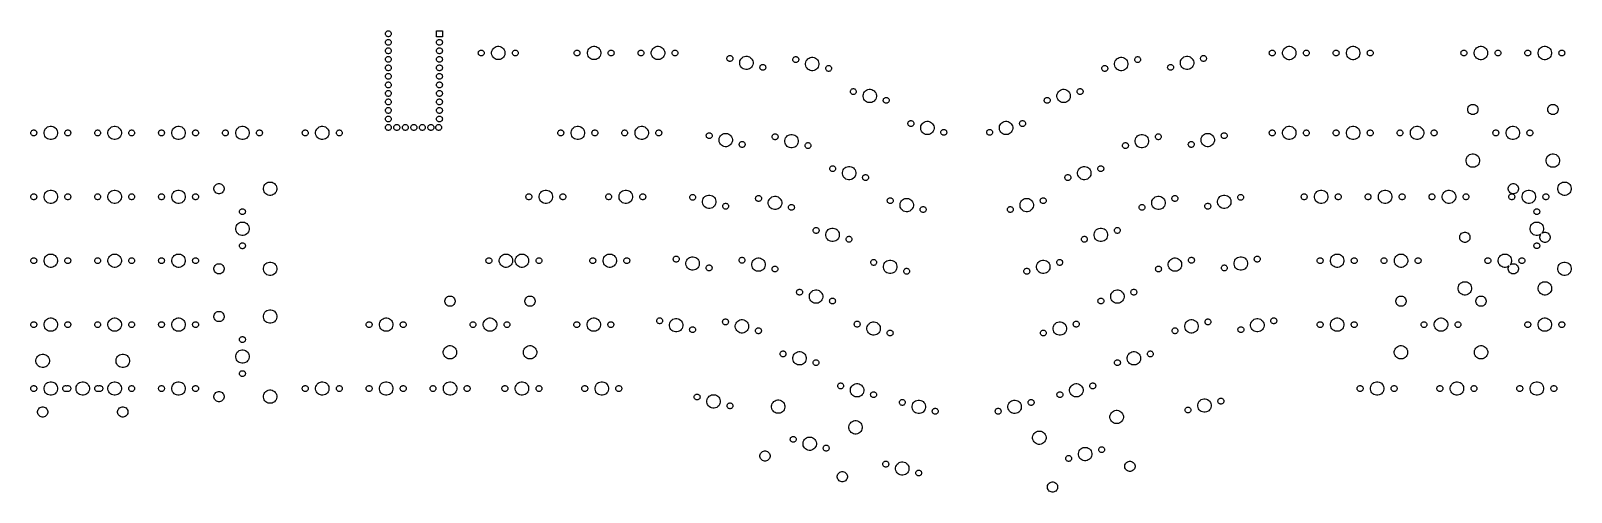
# Model space of a CAD drawing. Extents: x -662 to -203, y -195 to -58.
import ezdxf

# ---------------------------------------------------------------- set-up
doc = ezdxf.new("R2010")
doc.units = 0
doc.layers.add('BLACK', color=7, linetype='CONTINUOUS')

msp = doc.modelspace()

# ---------------------------------------------------------------- linework, layer by layer
at = {"layer": 'BLACK', "linetype": 'CONTINUOUS'}
for p, q in [((-556.654, -58.5115), (-556.62, -58.3422)), ((-556.654, -58.6841), (-556.654, -58.5115)), ((-556.62, -58.8534), (-556.654, -58.6841)), ((-556.62, -58.3422), (-556.554, -58.1827)), ((-556.554, -59.0129), (-556.62, -58.8534)), ((-556.554, -58.1827), (-556.458, -58.0392)), ((-556.458, -59.1564), (-556.554, -59.0129)), ((-556.458, -58.0392), (-556.336, -57.9171)), ((-556.336, -59.2785), (-556.458, -59.1564)), ((-556.336, -57.9171), (-556.192, -57.8212)), ((-556.192, -59.3744), (-556.336, -59.2785)), ((-556.192, -57.8212), (-556.033, -57.7552)), ((-556.033, -59.4404), (-556.192, -59.3744)), ((-556.033, -57.7552), (-555.864, -57.7215)), ((-555.864, -59.4741), (-556.033, -59.4404)), ((-555.864, -57.7215), (-555.691, -57.7215)), ((-555.691, -59.4741), (-555.864, -59.4741)), ((-555.691, -57.7215), (-555.522, -57.7552)), ((-555.522, -59.4404), (-555.691, -59.4741)), ((-555.522, -57.7552), (-555.362, -57.8212)), ((-555.362, -59.3744), (-555.522, -59.4404)), ((-555.362, -57.8212), (-555.219, -57.9171)), ((-555.219, -59.2785), (-555.362, -59.3744)), ((-555.219, -57.9171), (-555.097, -58.0392)), ((-555.097, -59.1564), (-555.219, -59.2785)), ((-555.097, -58.0392), (-555.001, -58.1827)), ((-555.001, -59.0129), (-555.097, -59.1564)), ((-555.001, -58.1827), (-554.935, -58.3422)), ((-554.935, -58.8534), (-555.001, -59.0129)), ((-554.935, -58.3422), (-554.901, -58.5115)), ((-554.901, -58.6841), (-554.935, -58.8534)), ((-554.901, -58.5115), (-554.901, -58.6841)), ((-541.414, -59.4741), (-541.414, -57.7215)), ((-541.414, -57.7215), (-539.661, -57.7215)), ((-539.661, -59.4741), (-541.414, -59.4741)), ((-539.661, -57.7215), (-539.661, -59.4741)), ((-556.654, -61.0515), (-556.62, -60.8822)), ((-556.654, -61.2241), (-556.654, -61.0515)), ((-556.62, -61.3934), (-556.654, -61.2241)), ((-556.654, -63.5915), (-556.62, -63.4222)), ((-556.654, -63.7641), (-556.654, -63.5915)), ((-556.62, -63.9334), (-556.654, -63.7641)), ((-556.62, -60.8822), (-556.554, -60.7227)), ((-556.554, -61.5529), (-556.62, -61.3934)), ((-556.62, -63.4222), (-556.554, -63.2627)), ((-556.554, -64.0929), (-556.62, -63.9334)), ((-556.554, -60.7227), (-556.458, -60.5792)), ((-556.458, -61.6964), (-556.554, -61.5529)), ((-556.554, -63.2627), (-556.458, -63.1192)), ((-556.458, -64.2364), (-556.554, -64.0929)), ((-556.458, -60.5792), (-556.336, -60.4571)), ((-556.336, -61.8185), (-556.458, -61.6964)), ((-556.458, -63.1192), (-556.336, -62.9971)), ((-556.336, -64.3585), (-556.458, -64.2364)), ((-556.336, -60.4571), (-556.192, -60.3612)), ((-556.192, -61.9144), (-556.336, -61.8185)), ((-556.336, -62.9971), (-556.192, -62.9012)), ((-556.192, -60.3612), (-556.033, -60.2952)), ((-556.033, -61.9804), (-556.192, -61.9144)), ((-556.192, -62.9012), (-556.033, -62.8352)), ((-556.033, -60.2952), (-555.864, -60.2615)), ((-555.864, -62.0141), (-556.033, -61.9804)), ((-556.033, -62.8352), (-555.864, -62.8015)), ((-555.864, -60.2615), (-555.691, -60.2615)), ((-555.691, -62.0141), (-555.864, -62.0141)), ((-555.864, -62.8015), (-555.691, -62.8015)), ((-555.691, -60.2615), (-555.522, -60.2952)), ((-555.522, -61.9804), (-555.691, -62.0141)), ((-555.691, -62.8015), (-555.522, -62.8352)), ((-555.522, -60.2952), (-555.362, -60.3612)), ((-555.362, -61.9144), (-555.522, -61.9804)), ((-555.522, -62.8352), (-555.362, -62.9012)), ((-555.362, -60.3612), (-555.219, -60.4571)), ((-555.219, -61.8185), (-555.362, -61.9144)), ((-555.362, -62.9012), (-555.219, -62.9971)), ((-555.219, -60.4571), (-555.097, -60.5792)), ((-555.097, -61.6964), (-555.219, -61.8185)), ((-555.219, -62.9971), (-555.097, -63.1192)), ((-555.097, -64.2364), (-555.219, -64.3585)), ((-555.097, -60.5792), (-555.001, -60.7227)), ((-555.001, -61.5529), (-555.097, -61.6964)), ((-555.097, -63.1192), (-555.001, -63.2627)), ((-555.001, -64.0929), (-555.097, -64.2364)), ((-555.001, -60.7227), (-554.935, -60.8822)), ((-554.935, -61.3934), (-555.001, -61.5529)), ((-555.001, -63.2627), (-554.935, -63.4222)), ((-554.935, -63.9334), (-555.001, -64.0929)), ((-554.935, -60.8822), (-554.901, -61.0515)), ((-554.901, -61.2241), (-554.935, -61.3934)), ((-554.935, -63.4222), (-554.901, -63.5915)), ((-554.901, -63.7641), (-554.935, -63.9334)), ((-554.901, -61.0515), (-554.901, -61.2241)), ((-554.901, -63.5915), (-554.901, -63.7641)), ((-541.414, -61.0515), (-541.38, -60.8822)), ((-541.414, -61.2241), (-541.414, -61.0515)), ((-541.38, -61.3934), (-541.414, -61.2241)), ((-541.414, -63.5915), (-541.38, -63.4222)), ((-541.414, -63.7641), (-541.414, -63.5915)), ((-541.38, -63.9334), (-541.414, -63.7641)), ((-541.38, -60.8822), (-541.314, -60.7227)), ((-541.314, -61.5529), (-541.38, -61.3934)), ((-541.38, -63.4222), (-541.314, -63.2627)), ((-541.314, -64.0929), (-541.38, -63.9334)), ((-541.314, -60.7227), (-541.218, -60.5792)), ((-541.218, -61.6964), (-541.314, -61.5529)), ((-541.314, -63.2627), (-541.218, -63.1192)), ((-541.218, -64.2364), (-541.314, -64.0929)), ((-541.218, -60.5792), (-541.096, -60.4571)), ((-541.096, -61.8185), (-541.218, -61.6964)), ((-541.218, -63.1192), (-541.096, -62.9971)), ((-541.096, -64.3585), (-541.218, -64.2364)), ((-541.096, -60.4571), (-540.952, -60.3612)), ((-540.952, -61.9144), (-541.096, -61.8185)), ((-541.096, -62.9971), (-540.952, -62.9012)), ((-540.952, -60.3612), (-540.793, -60.2952)), ((-540.793, -61.9804), (-540.952, -61.9144)), ((-540.952, -62.9012), (-540.793, -62.8352)), ((-540.793, -60.2952), (-540.624, -60.2615)), ((-540.624, -62.0141), (-540.793, -61.9804)), ((-540.793, -62.8352), (-540.624, -62.8015)), ((-540.624, -60.2615), (-540.451, -60.2615)), ((-540.451, -62.0141), (-540.624, -62.0141)), ((-540.624, -62.8015), (-540.451, -62.8015)), ((-540.451, -60.2615), (-540.282, -60.2952)), ((-540.282, -61.9804), (-540.451, -62.0141)), ((-540.451, -62.8015), (-540.282, -62.8352)), ((-540.282, -60.2952), (-540.122, -60.3612)), ((-540.122, -61.9144), (-540.282, -61.9804)), ((-540.282, -62.8352), (-540.122, -62.9012)), ((-540.122, -60.3612), (-539.979, -60.4571)), ((-539.979, -61.8185), (-540.122, -61.9144)), ((-540.122, -62.9012), (-539.979, -62.9971)), ((-539.979, -60.4571), (-539.857, -60.5792)), ((-539.857, -61.6964), (-539.979, -61.8185)), ((-539.979, -62.9971), (-539.857, -63.1192)), ((-539.857, -64.2364), (-539.979, -64.3585)), ((-539.857, -60.5792), (-539.761, -60.7227)), ((-539.761, -61.5529), (-539.857, -61.6964)), ((-539.857, -63.1192), (-539.761, -63.2627)), ((-539.761, -64.0929), (-539.857, -64.2364)), ((-539.761, -60.7227), (-539.695, -60.8822)), ((-539.695, -61.3934), (-539.761, -61.5529)), ((-539.761, -63.2627), (-539.695, -63.4222)), ((-539.695, -63.9334), (-539.761, -64.0929)), ((-539.695, -60.8822), (-539.661, -61.0515)), ((-539.661, -61.2241), (-539.695, -61.3934)), ((-539.695, -63.4222), (-539.661, -63.5915)), ((-539.661, -63.7641), (-539.695, -63.9334)), ((-539.661, -61.0515), (-539.661, -61.2241)), ((-539.661, -63.5915), (-539.661, -63.7641)), ((-528.941, -64.2393), (-528.907, -64.0703)), ((-528.941, -64.4117), (-528.941, -64.2393)), ((-528.907, -64.0703), (-528.841, -63.911)), ((-528.841, -63.911), (-528.746, -63.7677)), ((-528.746, -63.7677), (-528.624, -63.6458)), ((-528.624, -63.6458), (-528.48, -63.5501)), ((-528.48, -63.5501), (-528.321, -63.4841)), ((-528.321, -63.4841), (-528.152, -63.4505)), ((-528.152, -63.4505), (-527.98, -63.4505)), ((-527.98, -63.4505), (-527.811, -63.4841)), ((-527.811, -63.4841), (-527.652, -63.5501)), ((-527.652, -63.5501), (-527.508, -63.6458)), ((-527.508, -63.6458), (-527.386, -63.7677)), ((-527.386, -63.7677), (-527.291, -63.911)), ((-527.291, -63.911), (-527.225, -64.0703)), ((-527.225, -64.0703), (-527.191, -64.2393)), ((-527.191, -64.2393), (-527.191, -64.4117)), ((-524.98, -64.1291), (-524.903, -63.7439)), ((-524.98, -64.5219), (-524.98, -64.1291)), ((-524.903, -63.7439), (-524.753, -63.381)), ((-524.753, -63.381), (-524.535, -63.0545)), ((-524.535, -63.0545), (-524.257, -62.7767)), ((-524.257, -62.7767), (-523.93, -62.5585)), ((-523.93, -62.5585), (-523.568, -62.4082)), ((-523.568, -62.4082), (-523.182, -62.3316)), ((-523.182, -62.3316), (-522.79, -62.3316)), ((-522.79, -62.3316), (-522.404, -62.4082)), ((-522.404, -62.4082), (-522.042, -62.5585)), ((-522.042, -62.5585), (-521.715, -62.7767)), ((-521.715, -62.7767), (-521.437, -63.0545)), ((-521.437, -63.0545), (-521.219, -63.381)), ((-521.219, -63.381), (-521.069, -63.7439)), ((-521.069, -63.7439), (-520.992, -64.1291)), ((-520.992, -64.1291), (-520.992, -64.5219)), ((-518.781, -64.2393), (-518.747, -64.0703)), ((-518.781, -64.4117), (-518.781, -64.2393)), ((-518.747, -64.0703), (-518.681, -63.911)), ((-518.681, -63.911), (-518.586, -63.7677)), ((-518.586, -63.7677), (-518.464, -63.6458)), ((-518.464, -63.6458), (-518.32, -63.5501)), ((-518.32, -63.5501), (-518.161, -63.4841)), ((-518.161, -63.4841), (-517.992, -63.4505)), ((-517.992, -63.4505), (-517.82, -63.4505)), ((-517.82, -63.4505), (-517.651, -63.4841)), ((-517.651, -63.4841), (-517.492, -63.5501)), ((-517.492, -63.5501), (-517.348, -63.6458)), ((-517.348, -63.6458), (-517.226, -63.7677)), ((-517.226, -63.7677), (-517.131, -63.911)), ((-517.131, -63.911), (-517.065, -64.0703)), ((-517.065, -64.0703), (-517.031, -64.2393)), ((-517.031, -64.2393), (-517.031, -64.4117)), ((-500.366, -64.2393), (-500.332, -64.0703)), ((-500.366, -64.4117), (-500.366, -64.2393)), ((-500.332, -64.0703), (-500.266, -63.911)), ((-500.266, -63.911), (-500.171, -63.7677)), ((-500.171, -63.7677), (-500.049, -63.6458)), ((-500.049, -63.6458), (-499.905, -63.5501)), ((-499.905, -63.5501), (-499.746, -63.4841)), ((-499.746, -63.4841), (-499.577, -63.4505)), ((-499.577, -63.4505), (-499.405, -63.4505)), ((-499.405, -63.4505), (-499.236, -63.4841)), ((-499.236, -63.4841), (-499.077, -63.5501)), ((-499.077, -63.5501), (-498.933, -63.6458)), ((-498.933, -63.6458), (-498.811, -63.7677)), ((-498.811, -63.7677), (-498.716, -63.911)), ((-498.716, -63.911), (-498.65, -64.0703)), ((-498.65, -64.0703), (-498.616, -64.2393)), ((-498.616, -64.2393), (-498.616, -64.4117)), ((-496.405, -64.1291), (-496.328, -63.7439)), ((-496.405, -64.5219), (-496.405, -64.1291)), ((-496.328, -63.7439), (-496.178, -63.381)), ((-496.178, -63.381), (-495.96, -63.0545)), ((-495.96, -63.0545), (-495.682, -62.7767)), ((-495.682, -62.7767), (-495.355, -62.5585)), ((-495.355, -62.5585), (-494.993, -62.4082)), ((-494.993, -62.4082), (-494.607, -62.3316)), ((-494.607, -62.3316), (-494.215, -62.3316)), ((-494.215, -62.3316), (-493.829, -62.4082)), ((-493.829, -62.4082), (-493.467, -62.5585)), ((-493.467, -62.5585), (-493.14, -62.7767)), ((-493.14, -62.7767), (-492.862, -63.0545)), ((-492.862, -63.0545), (-492.644, -63.381)), ((-492.644, -63.381), (-492.494, -63.7439)), ((-492.494, -63.7439), (-492.417, -64.1291)), ((-492.417, -64.1291), (-492.417, -64.5219)), ((-490.206, -64.2393), (-490.172, -64.0703)), ((-490.206, -64.4117), (-490.206, -64.2393)), ((-490.172, -64.0703), (-490.106, -63.911)), ((-490.106, -63.911), (-490.011, -63.7677)), ((-490.011, -63.7677), (-489.889, -63.6458)), ((-489.889, -63.6458), (-489.745, -63.5501)), ((-489.745, -63.5501), (-489.586, -63.4841)), ((-489.586, -63.4841), (-489.417, -63.4505)), ((-489.417, -63.4505), (-489.245, -63.4505)), ((-489.245, -63.4505), (-489.076, -63.4841)), ((-489.076, -63.4841), (-488.917, -63.5501)), ((-488.917, -63.5501), (-488.773, -63.6458)), ((-488.773, -63.6458), (-488.651, -63.7677)), ((-488.651, -63.7677), (-488.556, -63.911)), ((-488.556, -63.911), (-488.49, -64.0703)), ((-488.49, -64.0703), (-488.456, -64.2393)), ((-488.456, -64.2393), (-488.456, -64.4117)), ((-481.316, -64.2393), (-481.282, -64.0703)), ((-481.316, -64.4117), (-481.316, -64.2393)), ((-481.282, -64.0703), (-481.216, -63.911)), ((-481.216, -63.911), (-481.121, -63.7677)), ((-481.121, -63.7677), (-480.999, -63.6458)), ((-480.999, -63.6458), (-480.855, -63.5501)), ((-480.855, -63.5501), (-480.696, -63.4841)), ((-480.696, -63.4841), (-480.527, -63.4505)), ((-480.527, -63.4505), (-480.355, -63.4505)), ((-480.355, -63.4505), (-480.186, -63.4841)), ((-480.186, -63.4841), (-480.027, -63.5501)), ((-480.027, -63.5501), (-479.883, -63.6458)), ((-479.883, -63.6458), (-479.761, -63.7677)), ((-479.761, -63.7677), (-479.666, -63.911)), ((-479.666, -63.911), (-479.6, -64.0703)), ((-479.6, -64.0703), (-479.566, -64.2393)), ((-479.566, -64.2393), (-479.566, -64.4117)), ((-477.355, -64.1291), (-477.278, -63.7439)), ((-477.355, -64.5219), (-477.355, -64.1291)), ((-477.278, -63.7439), (-477.128, -63.381)), ((-477.128, -63.381), (-476.91, -63.0545)), ((-476.91, -63.0545), (-476.632, -62.7767)), ((-476.632, -62.7767), (-476.305, -62.5585)), ((-476.305, -62.5585), (-475.943, -62.4082)), ((-475.943, -62.4082), (-475.557, -62.3316)), ((-475.557, -62.3316), (-475.165, -62.3316)), ((-475.165, -62.3316), (-474.779, -62.4082)), ((-474.779, -62.4082), (-474.417, -62.5585)), ((-474.417, -62.5585), (-474.09, -62.7767)), ((-474.09, -62.7767), (-473.812, -63.0545)), ((-473.812, -63.0545), (-473.594, -63.381)), ((-473.594, -63.381), (-473.444, -63.7439)), ((-473.444, -63.7439), (-473.367, -64.1291)), ((-473.367, -64.1291), (-473.367, -64.5219)), ((-471.156, -64.2393), (-471.122, -64.0703)), ((-471.156, -64.4117), (-471.156, -64.2393)), ((-471.122, -64.0703), (-471.056, -63.911)), ((-471.056, -63.911), (-470.961, -63.7677)), ((-470.961, -63.7677), (-470.839, -63.6458)), ((-470.839, -63.6458), (-470.695, -63.5501)), ((-470.695, -63.5501), (-470.536, -63.4841)), ((-470.536, -63.4841), (-470.367, -63.4505)), ((-470.367, -63.4505), (-470.195, -63.4505)), ((-470.195, -63.4505), (-470.026, -63.4841)), ((-470.026, -63.4841), (-469.867, -63.5501)), ((-469.867, -63.5501), (-469.723, -63.6458)), ((-469.723, -63.6458), (-469.601, -63.7677)), ((-469.601, -63.7677), (-469.506, -63.911)), ((-469.506, -63.911), (-469.44, -64.0703)), ((-469.44, -64.0703), (-469.406, -64.2393)), ((-469.406, -64.2393), (-469.406, -64.4117)), ((-293.07, -64.252), (-293.037, -64.083)), ((-293.07, -64.4244), (-293.07, -64.252)), ((-293.037, -64.083), (-292.971, -63.9237)), ((-292.971, -63.9237), (-292.875, -63.7804)), ((-292.875, -63.7804), (-292.753, -63.6585)), ((-292.753, -63.6585), (-292.61, -63.5628)), ((-292.61, -63.5628), (-292.45, -63.4968)), ((-292.45, -63.4968), (-292.281, -63.4632)), ((-292.281, -63.4632), (-292.109, -63.4632)), ((-292.109, -63.4632), (-291.94, -63.4968)), ((-291.94, -63.4968), (-291.781, -63.5628)), ((-291.781, -63.5628), (-291.637, -63.6585)), ((-291.637, -63.6585), (-291.516, -63.7804)), ((-291.516, -63.7804), (-291.42, -63.9237)), ((-291.42, -63.9237), (-291.354, -64.083)), ((-291.354, -64.083), (-291.32, -64.252)), ((-291.32, -64.252), (-291.32, -64.4244)), ((-289.109, -64.1418), (-289.033, -63.7566)), ((-289.109, -64.5346), (-289.109, -64.1418)), ((-289.033, -63.7566), (-288.882, -63.3937)), ((-288.882, -63.3937), (-288.664, -63.0672)), ((-288.664, -63.0672), (-288.386, -62.7894)), ((-288.386, -62.7894), (-288.06, -62.5712)), ((-288.06, -62.5712), (-287.697, -62.4209)), ((-287.697, -62.4209), (-287.312, -62.3443)), ((-287.312, -62.3443), (-286.919, -62.3443)), ((-286.919, -62.3443), (-286.534, -62.4209)), ((-286.534, -62.4209), (-286.171, -62.5712)), ((-286.171, -62.5712), (-285.844, -62.7894)), ((-285.844, -62.7894), (-285.566, -63.0672)), ((-285.566, -63.0672), (-285.348, -63.3937)), ((-285.348, -63.3937), (-285.198, -63.7566)), ((-285.198, -63.7566), (-285.121, -64.1418)), ((-285.121, -64.1418), (-285.121, -64.5346)), ((-282.91, -64.252), (-282.877, -64.083)), ((-282.91, -64.4244), (-282.91, -64.252)), ((-282.877, -64.083), (-282.811, -63.9237)), ((-282.811, -63.9237), (-282.715, -63.7804)), ((-282.715, -63.7804), (-282.593, -63.6585)), ((-282.593, -63.6585), (-282.45, -63.5628)), ((-282.45, -63.5628), (-282.29, -63.4968)), ((-282.29, -63.4968), (-282.121, -63.4632)), ((-282.121, -63.4632), (-281.949, -63.4632)), ((-281.949, -63.4632), (-281.78, -63.4968)), ((-281.78, -63.4968), (-281.621, -63.5628)), ((-281.621, -63.5628), (-281.477, -63.6585)), ((-281.477, -63.6585), (-281.356, -63.7804)), ((-281.356, -63.7804), (-281.26, -63.9237)), ((-281.26, -63.9237), (-281.194, -64.083)), ((-281.194, -64.083), (-281.16, -64.252)), ((-281.16, -64.252), (-281.16, -64.4244)), ((-274.02, -64.252), (-273.987, -64.083)), ((-274.02, -64.4244), (-274.02, -64.252)), ((-273.987, -64.083), (-273.921, -63.9237)), ((-273.921, -63.9237), (-273.825, -63.7804)), ((-273.825, -63.7804), (-273.703, -63.6585)), ((-273.703, -63.6585), (-273.56, -63.5628)), ((-273.56, -63.5628), (-273.4, -63.4968)), ((-273.4, -63.4968), (-273.231, -63.4632)), ((-273.231, -63.4632), (-273.059, -63.4632)), ((-273.059, -63.4632), (-272.89, -63.4968)), ((-272.89, -63.4968), (-272.731, -63.5628)), ((-272.731, -63.5628), (-272.587, -63.6585)), ((-272.587, -63.6585), (-272.466, -63.7804)), ((-272.466, -63.7804), (-272.37, -63.9237)), ((-272.37, -63.9237), (-272.304, -64.083)), ((-272.304, -64.083), (-272.27, -64.252)), ((-272.27, -64.252), (-272.27, -64.4244)), ((-270.059, -64.1418), (-269.983, -63.7566)), ((-270.059, -64.5346), (-270.059, -64.1418)), ((-269.983, -63.7566), (-269.832, -63.3937)), ((-269.832, -63.3937), (-269.614, -63.0672)), ((-269.614, -63.0672), (-269.336, -62.7894)), ((-269.336, -62.7894), (-269.01, -62.5712)), ((-269.01, -62.5712), (-268.647, -62.4209)), ((-268.647, -62.4209), (-268.262, -62.3443)), ((-268.262, -62.3443), (-267.869, -62.3443)), ((-267.869, -62.3443), (-267.484, -62.4209)), ((-267.484, -62.4209), (-267.121, -62.5712)), ((-267.121, -62.5712), (-266.794, -62.7894)), ((-266.794, -62.7894), (-266.516, -63.0672)), ((-266.516, -63.0672), (-266.298, -63.3937)), ((-266.298, -63.3937), (-266.148, -63.7566)), ((-266.148, -63.7566), (-266.071, -64.1418)), ((-266.071, -64.1418), (-266.071, -64.5346)), ((-263.86, -64.252), (-263.827, -64.083)), ((-263.86, -64.4244), (-263.86, -64.252)), ((-263.827, -64.083), (-263.761, -63.9237)), ((-263.761, -63.9237), (-263.665, -63.7804)), ((-263.665, -63.7804), (-263.543, -63.6585)), ((-263.543, -63.6585), (-263.4, -63.5628)), ((-263.4, -63.5628), (-263.24, -63.4968)), ((-263.24, -63.4968), (-263.071, -63.4632)), ((-263.071, -63.4632), (-262.899, -63.4632)), ((-262.899, -63.4632), (-262.73, -63.4968)), ((-262.73, -63.4968), (-262.571, -63.5628)), ((-262.571, -63.5628), (-262.427, -63.6585)), ((-262.427, -63.6585), (-262.306, -63.7804)), ((-262.306, -63.7804), (-262.21, -63.9237)), ((-262.21, -63.9237), (-262.144, -64.083)), ((-262.144, -64.083), (-262.11, -64.252)), ((-262.11, -64.252), (-262.11, -64.4244)), ((-235.92, -64.252), (-235.887, -64.083)), ((-235.92, -64.4244), (-235.92, -64.252)), ((-235.887, -64.083), (-235.821, -63.9237)), ((-235.821, -63.9237), (-235.725, -63.7804)), ((-235.725, -63.7804), (-235.603, -63.6585)), ((-235.603, -63.6585), (-235.46, -63.5628)), ((-235.46, -63.5628), (-235.3, -63.4968)), ((-235.3, -63.4968), (-235.131, -63.4632)), ((-235.131, -63.4632), (-234.959, -63.4632)), ((-234.959, -63.4632), (-234.79, -63.4968)), ((-234.79, -63.4968), (-234.631, -63.5628)), ((-234.631, -63.5628), (-234.487, -63.6585)), ((-234.487, -63.6585), (-234.366, -63.7804)), ((-234.366, -63.7804), (-234.27, -63.9237)), ((-234.27, -63.9237), (-234.204, -64.083)), ((-234.204, -64.083), (-234.17, -64.252)), ((-234.17, -64.252), (-234.17, -64.4244)), ((-231.959, -64.1418), (-231.883, -63.7566)), ((-231.959, -64.5346), (-231.959, -64.1418)), ((-231.883, -63.7566), (-231.732, -63.3937)), ((-231.732, -63.3937), (-231.514, -63.0672)), ((-231.514, -63.0672), (-231.236, -62.7894)), ((-231.236, -62.7894), (-230.91, -62.5712)), ((-230.91, -62.5712), (-230.547, -62.4209)), ((-230.547, -62.4209), (-230.162, -62.3443)), ((-230.162, -62.3443), (-229.769, -62.3443)), ((-229.769, -62.3443), (-229.384, -62.4209)), ((-229.384, -62.4209), (-229.021, -62.5712)), ((-229.021, -62.5712), (-228.694, -62.7894)), ((-228.694, -62.7894), (-228.416, -63.0672)), ((-228.416, -63.0672), (-228.198, -63.3937)), ((-228.198, -63.3937), (-228.048, -63.7566)), ((-228.048, -63.7566), (-227.971, -64.1418)), ((-227.971, -64.1418), (-227.971, -64.5346)), ((-225.76, -64.252), (-225.727, -64.083)), ((-225.76, -64.4244), (-225.76, -64.252)), ((-225.727, -64.083), (-225.661, -63.9237)), ((-225.661, -63.9237), (-225.565, -63.7804)), ((-225.565, -63.7804), (-225.443, -63.6585)), ((-225.443, -63.6585), (-225.3, -63.5628)), ((-225.3, -63.5628), (-225.14, -63.4968)), ((-225.14, -63.4968), (-224.971, -63.4632)), ((-224.971, -63.4632), (-224.799, -63.4632)), ((-224.799, -63.4632), (-224.63, -63.4968)), ((-224.63, -63.4968), (-224.471, -63.5628)), ((-224.471, -63.5628), (-224.327, -63.6585)), ((-224.327, -63.6585), (-224.206, -63.7804)), ((-224.206, -63.7804), (-224.11, -63.9237)), ((-224.11, -63.9237), (-224.044, -64.083)), ((-224.044, -64.083), (-224.01, -64.252)), ((-224.01, -64.252), (-224.01, -64.4244)), ((-216.87, -64.252), (-216.837, -64.083)), ((-216.87, -64.4244), (-216.87, -64.252)), ((-216.837, -64.083), (-216.771, -63.9237)), ((-216.771, -63.9237), (-216.675, -63.7804)), ((-216.675, -63.7804), (-216.553, -63.6585)), ((-216.553, -63.6585), (-216.41, -63.5628)), ((-216.41, -63.5628), (-216.25, -63.4968)), ((-216.25, -63.4968), (-216.081, -63.4632)), ((-216.081, -63.4632), (-215.909, -63.4632)), ((-215.909, -63.4632), (-215.74, -63.4968)), ((-215.74, -63.4968), (-215.581, -63.5628)), ((-215.581, -63.5628), (-215.437, -63.6585)), ((-215.437, -63.6585), (-215.316, -63.7804)), ((-215.316, -63.7804), (-215.22, -63.9237)), ((-215.22, -63.9237), (-215.154, -64.083)), ((-215.154, -64.083), (-215.12, -64.252)), ((-215.12, -64.252), (-215.12, -64.4244)), ((-212.909, -64.1418), (-212.833, -63.7566)), ((-212.909, -64.5346), (-212.909, -64.1418)), ((-212.833, -63.7566), (-212.682, -63.3937)), ((-212.682, -63.3937), (-212.464, -63.0672)), ((-212.464, -63.0672), (-212.186, -62.7894)), ((-212.186, -62.7894), (-211.86, -62.5712)), ((-211.86, -62.5712), (-211.497, -62.4209)), ((-211.497, -62.4209), (-211.112, -62.3443)), ((-211.112, -62.3443), (-210.719, -62.3443)), ((-210.719, -62.3443), (-210.334, -62.4209)), ((-210.334, -62.4209), (-209.971, -62.5712)), ((-209.971, -62.5712), (-209.644, -62.7894)), ((-209.644, -62.7894), (-209.366, -63.0672)), ((-209.366, -63.0672), (-209.148, -63.3937)), ((-209.148, -63.3937), (-208.998, -63.7566)), ((-208.998, -63.7566), (-208.921, -64.1418)), ((-208.921, -64.1418), (-208.921, -64.5346)), ((-206.71, -64.252), (-206.677, -64.083)), ((-206.71, -64.4244), (-206.71, -64.252)), ((-206.677, -64.083), (-206.611, -63.9237)), ((-206.611, -63.9237), (-206.515, -63.7804)), ((-206.515, -63.7804), (-206.393, -63.6585)), ((-206.393, -63.6585), (-206.25, -63.5628)), ((-206.25, -63.5628), (-206.09, -63.4968)), ((-206.09, -63.4968), (-205.921, -63.4632)), ((-205.921, -63.4632), (-205.749, -63.4632)), ((-205.749, -63.4632), (-205.58, -63.4968)), ((-205.58, -63.4968), (-205.421, -63.5628)), ((-205.421, -63.5628), (-205.277, -63.6585)), ((-205.277, -63.6585), (-205.156, -63.7804)), ((-205.156, -63.7804), (-205.06, -63.9237)), ((-205.06, -63.9237), (-204.994, -64.083)), ((-204.994, -64.083), (-204.96, -64.252)), ((-204.96, -64.252), (-204.96, -64.4244)), ((-556.654, -66.1315), (-556.62, -65.9622)), ((-556.654, -66.3041), (-556.654, -66.1315)), ((-556.62, -66.4734), (-556.654, -66.3041)), ((-556.654, -68.6715), (-556.62, -68.5022)), ((-556.654, -68.8441), (-556.654, -68.6715)), ((-556.62, -69.0134), (-556.654, -68.8441)), ((-556.62, -65.9622), (-556.554, -65.8027)), ((-556.554, -66.6329), (-556.62, -66.4734)), ((-556.62, -68.5022), (-556.554, -68.3427)), ((-556.554, -65.8027), (-556.458, -65.6592)), ((-556.458, -66.7764), (-556.554, -66.6329)), ((-556.554, -68.3427), (-556.458, -68.1992)), ((-556.458, -65.6592), (-556.336, -65.5371)), ((-556.336, -66.8985), (-556.458, -66.7764)), ((-556.458, -68.1992), (-556.336, -68.0771)), ((-556.192, -64.4544), (-556.336, -64.3585)), ((-556.336, -65.5371), (-556.192, -65.4412)), ((-556.192, -66.9944), (-556.336, -66.8985)), ((-556.336, -68.0771), (-556.192, -67.9812)), ((-556.033, -64.5204), (-556.192, -64.4544)), ((-556.192, -65.4412), (-556.033, -65.3752)), ((-556.033, -67.0604), (-556.192, -66.9944)), ((-556.192, -67.9812), (-556.033, -67.9152)), ((-555.864, -64.5541), (-556.033, -64.5204)), ((-556.033, -65.3752), (-555.864, -65.3415)), ((-555.864, -67.0941), (-556.033, -67.0604)), ((-556.033, -67.9152), (-555.864, -67.8815)), ((-555.691, -64.5541), (-555.864, -64.5541)), ((-555.864, -65.3415), (-555.691, -65.3415)), ((-555.691, -67.0941), (-555.864, -67.0941)), ((-555.864, -67.8815), (-555.691, -67.8815)), ((-555.522, -64.5204), (-555.691, -64.5541)), ((-555.691, -65.3415), (-555.522, -65.3752)), ((-555.522, -67.0604), (-555.691, -67.0941)), ((-555.691, -67.8815), (-555.522, -67.9152)), ((-555.362, -64.4544), (-555.522, -64.5204)), ((-555.522, -65.3752), (-555.362, -65.4412)), ((-555.362, -66.9944), (-555.522, -67.0604)), ((-555.522, -67.9152), (-555.362, -67.9812)), ((-555.219, -64.3585), (-555.362, -64.4544)), ((-555.362, -65.4412), (-555.219, -65.5371)), ((-555.219, -66.8985), (-555.362, -66.9944)), ((-555.362, -67.9812), (-555.219, -68.0771)), ((-555.219, -65.5371), (-555.097, -65.6592)), ((-555.097, -66.7764), (-555.219, -66.8985)), ((-555.219, -68.0771), (-555.097, -68.1992)), ((-555.097, -65.6592), (-555.001, -65.8027)), ((-555.001, -66.6329), (-555.097, -66.7764)), ((-555.097, -68.1992), (-555.001, -68.3427)), ((-555.001, -65.8027), (-554.935, -65.9622)), ((-554.935, -66.4734), (-555.001, -66.6329)), ((-555.001, -68.3427), (-554.935, -68.5022)), ((-554.935, -65.9622), (-554.901, -66.1315)), ((-554.901, -66.3041), (-554.935, -66.4734)), ((-554.935, -68.5022), (-554.901, -68.6715)), ((-554.901, -68.8441), (-554.935, -69.0134)), ((-554.901, -66.1315), (-554.901, -66.3041)), ((-554.901, -68.6715), (-554.901, -68.8441)), ((-541.414, -66.1315), (-541.38, -65.9622)), ((-541.414, -66.3041), (-541.414, -66.1315)), ((-541.38, -66.4734), (-541.414, -66.3041)), ((-541.414, -68.6715), (-541.38, -68.5022)), ((-541.414, -68.8441), (-541.414, -68.6715)), ((-541.38, -69.0134), (-541.414, -68.8441)), ((-541.38, -65.9622), (-541.314, -65.8027)), ((-541.314, -66.6329), (-541.38, -66.4734)), ((-541.38, -68.5022), (-541.314, -68.3427)), ((-541.314, -65.8027), (-541.218, -65.6592)), ((-541.218, -66.7764), (-541.314, -66.6329)), ((-541.314, -68.3427), (-541.218, -68.1992)), ((-541.218, -65.6592), (-541.096, -65.5371)), ((-541.096, -66.8985), (-541.218, -66.7764)), ((-541.218, -68.1992), (-541.096, -68.0771)), ((-540.952, -64.4544), (-541.096, -64.3585)), ((-541.096, -65.5371), (-540.952, -65.4412)), ((-540.952, -66.9944), (-541.096, -66.8985)), ((-541.096, -68.0771), (-540.952, -67.9812)), ((-540.793, -64.5204), (-540.952, -64.4544)), ((-540.952, -65.4412), (-540.793, -65.3752)), ((-540.793, -67.0604), (-540.952, -66.9944)), ((-540.952, -67.9812), (-540.793, -67.9152)), ((-540.624, -64.5541), (-540.793, -64.5204)), ((-540.793, -65.3752), (-540.624, -65.3415)), ((-540.624, -67.0941), (-540.793, -67.0604)), ((-540.793, -67.9152), (-540.624, -67.8815)), ((-540.451, -64.5541), (-540.624, -64.5541)), ((-540.624, -65.3415), (-540.451, -65.3415)), ((-540.451, -67.0941), (-540.624, -67.0941)), ((-540.624, -67.8815), (-540.451, -67.8815)), ((-540.282, -64.5204), (-540.451, -64.5541)), ((-540.451, -65.3415), (-540.282, -65.3752)), ((-540.282, -67.0604), (-540.451, -67.0941)), ((-540.451, -67.8815), (-540.282, -67.9152)), ((-540.122, -64.4544), (-540.282, -64.5204)), ((-540.282, -65.3752), (-540.122, -65.4412)), ((-540.122, -66.9944), (-540.282, -67.0604)), ((-540.282, -67.9152), (-540.122, -67.9812)), ((-539.979, -64.3585), (-540.122, -64.4544)), ((-540.122, -65.4412), (-539.979, -65.5371)), ((-539.979, -66.8985), (-540.122, -66.9944)), ((-540.122, -67.9812), (-539.979, -68.0771)), ((-539.979, -65.5371), (-539.857, -65.6592)), ((-539.857, -66.7764), (-539.979, -66.8985)), ((-539.979, -68.0771), (-539.857, -68.1992)), ((-539.857, -65.6592), (-539.761, -65.8027)), ((-539.761, -66.6329), (-539.857, -66.7764)), ((-539.857, -68.1992), (-539.761, -68.3427)), ((-539.761, -65.8027), (-539.695, -65.9622)), ((-539.695, -66.4734), (-539.761, -66.6329)), ((-539.761, -68.3427), (-539.695, -68.5022)), ((-539.695, -65.9622), (-539.661, -66.1315)), ((-539.661, -66.3041), (-539.695, -66.4734)), ((-539.695, -68.5022), (-539.661, -68.6715)), ((-539.661, -68.8441), (-539.695, -69.0134)), ((-539.661, -66.1315), (-539.661, -66.3041)), ((-539.661, -68.6715), (-539.661, -68.8441)), ((-528.907, -64.5807), (-528.941, -64.4117)), ((-528.841, -64.74), (-528.907, -64.5807)), ((-528.746, -64.8833), (-528.841, -64.74)), ((-528.624, -65.0052), (-528.746, -64.8833)), ((-528.48, -65.1009), (-528.624, -65.0052)), ((-528.321, -65.1669), (-528.48, -65.1009)), ((-528.152, -65.2005), (-528.321, -65.1669)), ((-527.98, -65.2005), (-528.152, -65.2005)), ((-527.811, -65.1669), (-527.98, -65.2005)), ((-527.652, -65.1009), (-527.811, -65.1669)), ((-527.508, -65.0052), (-527.652, -65.1009)), ((-527.386, -64.8833), (-527.508, -65.0052)), ((-527.291, -64.74), (-527.386, -64.8833)), ((-527.225, -64.5807), (-527.291, -64.74)), ((-527.191, -64.4117), (-527.225, -64.5807)), ((-524.903, -64.9071), (-524.98, -64.5219)), ((-524.753, -65.27), (-524.903, -64.9071)), ((-524.535, -65.5965), (-524.753, -65.27)), ((-524.257, -65.8743), (-524.535, -65.5965)), ((-523.93, -66.0925), (-524.257, -65.8743)), ((-523.568, -66.2428), (-523.93, -66.0925)), ((-523.182, -66.3194), (-523.568, -66.2428)), ((-522.79, -66.3194), (-523.182, -66.3194)), ((-522.404, -66.2428), (-522.79, -66.3194)), ((-522.042, -66.0925), (-522.404, -66.2428)), ((-521.715, -65.8743), (-522.042, -66.0925)), ((-521.437, -65.5965), (-521.715, -65.8743)), ((-521.219, -65.27), (-521.437, -65.5965)), ((-521.069, -64.9071), (-521.219, -65.27)), ((-520.992, -64.5219), (-521.069, -64.9071)), ((-518.747, -64.5807), (-518.781, -64.4117)), ((-518.681, -64.74), (-518.747, -64.5807)), ((-518.586, -64.8833), (-518.681, -64.74)), ((-518.464, -65.0052), (-518.586, -64.8833)), ((-518.32, -65.1009), (-518.464, -65.0052)), ((-518.161, -65.1669), (-518.32, -65.1009)), ((-517.992, -65.2005), (-518.161, -65.1669)), ((-517.82, -65.2005), (-517.992, -65.2005)), ((-517.651, -65.1669), (-517.82, -65.2005)), ((-517.492, -65.1009), (-517.651, -65.1669)), ((-517.348, -65.0052), (-517.492, -65.1009)), ((-517.226, -64.8833), (-517.348, -65.0052)), ((-517.131, -64.74), (-517.226, -64.8833)), ((-517.065, -64.5807), (-517.131, -64.74)), ((-517.031, -64.4117), (-517.065, -64.5807)), ((-500.332, -64.5807), (-500.366, -64.4117)), ((-500.266, -64.74), (-500.332, -64.5807)), ((-500.171, -64.8833), (-500.266, -64.74)), ((-500.049, -65.0052), (-500.171, -64.8833)), ((-499.905, -65.1009), (-500.049, -65.0052)), ((-499.746, -65.1669), (-499.905, -65.1009)), ((-499.577, -65.2005), (-499.746, -65.1669)), ((-499.405, -65.2005), (-499.577, -65.2005)), ((-499.236, -65.1669), (-499.405, -65.2005)), ((-499.077, -65.1009), (-499.236, -65.1669)), ((-498.933, -65.0052), (-499.077, -65.1009)), ((-498.811, -64.8833), (-498.933, -65.0052)), ((-498.716, -64.74), (-498.811, -64.8833)), ((-498.65, -64.5807), (-498.716, -64.74)), ((-498.616, -64.4117), (-498.65, -64.5807)), ((-496.328, -64.9071), (-496.405, -64.5219)), ((-496.178, -65.27), (-496.328, -64.9071)), ((-495.96, -65.5965), (-496.178, -65.27)), ((-495.682, -65.8743), (-495.96, -65.5965)), ((-495.355, -66.0925), (-495.682, -65.8743)), ((-494.993, -66.2428), (-495.355, -66.0925)), ((-494.607, -66.3194), (-494.993, -66.2428)), ((-494.215, -66.3194), (-494.607, -66.3194)), ((-493.829, -66.2428), (-494.215, -66.3194)), ((-493.467, -66.0925), (-493.829, -66.2428)), ((-493.14, -65.8743), (-493.467, -66.0925)), ((-492.862, -65.5965), (-493.14, -65.8743)), ((-492.644, -65.27), (-492.862, -65.5965)), ((-492.494, -64.9071), (-492.644, -65.27)), ((-492.417, -64.5219), (-492.494, -64.9071)), ((-490.172, -64.5807), (-490.206, -64.4117)), ((-490.106, -64.74), (-490.172, -64.5807)), ((-490.011, -64.8833), (-490.106, -64.74)), ((-489.889, -65.0052), (-490.011, -64.8833)), ((-489.745, -65.1009), (-489.889, -65.0052)), ((-489.586, -65.1669), (-489.745, -65.1009)), ((-489.417, -65.2005), (-489.586, -65.1669)), ((-489.245, -65.2005), (-489.417, -65.2005)), ((-489.076, -65.1669), (-489.245, -65.2005)), ((-488.917, -65.1009), (-489.076, -65.1669)), ((-488.773, -65.0052), (-488.917, -65.1009)), ((-488.651, -64.8833), (-488.773, -65.0052)), ((-488.556, -64.74), (-488.651, -64.8833)), ((-488.49, -64.5807), (-488.556, -64.74)), ((-488.456, -64.4117), (-488.49, -64.5807)), ((-481.282, -64.5807), (-481.316, -64.4117)), ((-481.216, -64.74), (-481.282, -64.5807)), ((-481.121, -64.8833), (-481.216, -64.74)), ((-480.999, -65.0052), (-481.121, -64.8833)), ((-480.855, -65.1009), (-480.999, -65.0052)), ((-480.696, -65.1669), (-480.855, -65.1009)), ((-480.527, -65.2005), (-480.696, -65.1669)), ((-480.355, -65.2005), (-480.527, -65.2005)), ((-480.186, -65.1669), (-480.355, -65.2005)), ((-480.027, -65.1009), (-480.186, -65.1669)), ((-479.883, -65.0052), (-480.027, -65.1009)), ((-479.761, -64.8833), (-479.883, -65.0052)), ((-479.666, -64.74), (-479.761, -64.8833)), ((-479.6, -64.5807), (-479.666, -64.74)), ((-479.566, -64.4117), (-479.6, -64.5807)), ((-477.278, -64.9071), (-477.355, -64.5219)), ((-477.128, -65.27), (-477.278, -64.9071)), ((-476.91, -65.5965), (-477.128, -65.27)), ((-476.632, -65.8743), (-476.91, -65.5965)), ((-476.305, -66.0925), (-476.632, -65.8743)), ((-475.943, -66.2428), (-476.305, -66.0925)), ((-475.557, -66.3194), (-475.943, -66.2428)), ((-475.165, -66.3194), (-475.557, -66.3194)), ((-474.779, -66.2428), (-475.165, -66.3194)), ((-474.417, -66.0925), (-474.779, -66.2428)), ((-474.09, -65.8743), (-474.417, -66.0925)), ((-473.812, -65.5965), (-474.09, -65.8743)), ((-473.594, -65.27), (-473.812, -65.5965)), ((-473.444, -64.9071), (-473.594, -65.27)), ((-473.367, -64.5219), (-473.444, -64.9071)), ((-471.122, -64.5807), (-471.156, -64.4117)), ((-471.056, -64.74), (-471.122, -64.5807)), ((-470.961, -64.8833), (-471.056, -64.74)), ((-470.839, -65.0052), (-470.961, -64.8833)), ((-470.695, -65.1009), (-470.839, -65.0052)), ((-470.536, -65.1669), (-470.695, -65.1009)), ((-470.367, -65.2005), (-470.536, -65.1669)), ((-470.195, -65.2005), (-470.367, -65.2005)), ((-470.026, -65.1669), (-470.195, -65.2005)), ((-469.867, -65.1009), (-470.026, -65.1669)), ((-469.723, -65.0052), (-469.867, -65.1009)), ((-469.601, -64.8833), (-469.723, -65.0052)), ((-469.506, -64.74), (-469.601, -64.8833)), ((-469.44, -64.5807), (-469.506, -64.74)), ((-469.406, -64.4117), (-469.44, -64.5807)), ((-454.784, -65.8808), (-454.751, -65.7118)), ((-454.784, -66.0532), (-454.784, -65.8808)), ((-454.751, -66.2222), (-454.784, -66.0532)), ((-454.751, -65.7118), (-454.685, -65.5526)), ((-454.685, -66.3815), (-454.751, -66.2222)), ((-454.685, -65.5526), (-454.589, -65.4092)), ((-454.589, -66.5248), (-454.685, -66.3815)), ((-454.589, -65.4092), (-454.467, -65.2874)), ((-454.467, -66.6467), (-454.589, -66.5248)), ((-454.467, -65.2874), (-454.324, -65.1916)), ((-454.324, -66.7424), (-454.467, -66.6467)), ((-454.324, -65.1916), (-454.165, -65.1256)), ((-454.165, -66.8084), (-454.324, -66.7424)), ((-454.165, -65.1256), (-453.996, -65.092)), ((-453.996, -66.842), (-454.165, -66.8084)), ((-453.996, -65.092), (-453.823, -65.092)), ((-453.823, -66.842), (-453.996, -66.842)), ((-453.823, -65.092), (-453.654, -65.1256)), ((-453.654, -66.8084), (-453.823, -66.842)), ((-453.654, -65.1256), (-453.495, -65.1916)), ((-453.495, -66.7424), (-453.654, -66.8084)), ((-453.495, -65.1916), (-453.352, -65.2874)), ((-453.352, -66.6467), (-453.495, -66.7424)), ((-453.352, -65.2874), (-453.23, -65.4092)), ((-453.23, -66.5248), (-453.352, -66.6467)), ((-453.23, -65.4092), (-453.134, -65.5526)), ((-453.134, -66.3815), (-453.23, -66.5248)), ((-453.134, -65.5526), (-453.068, -65.7118)), ((-453.068, -66.2222), (-453.134, -66.3815)), ((-453.068, -65.7118), (-453.034, -65.8808)), ((-453.034, -66.0532), (-453.068, -66.2222)), ((-453.034, -65.8808), (-453.034, -66.0532)), ((-450.996, -67.0854), (-450.92, -66.7002)), ((-450.996, -67.4782), (-450.996, -67.0854)), ((-450.92, -67.8634), (-450.996, -67.4782)), ((-450.92, -66.7002), (-450.769, -66.3374)), ((-450.769, -68.2263), (-450.92, -67.8634)), ((-450.769, -66.3374), (-450.551, -66.0108)), ((-450.551, -68.5529), (-450.769, -68.2263)), ((-450.551, -66.0108), (-450.273, -65.7331)), ((-450.273, -68.8306), (-450.551, -68.5529)), ((-450.273, -65.7331), (-449.947, -65.5148)), ((-449.947, -69.0488), (-450.273, -68.8306)), ((-449.947, -65.5148), (-449.584, -65.3645)), ((-449.584, -65.3645), (-449.199, -65.2879)), ((-449.199, -65.2879), (-448.806, -65.2879)), ((-448.806, -65.2879), (-448.421, -65.3645)), ((-448.421, -65.3645), (-448.058, -65.5148)), ((-448.058, -65.5148), (-447.731, -65.7331)), ((-447.731, -68.8306), (-448.058, -69.0488)), ((-447.731, -65.7331), (-447.454, -66.0108)), ((-447.454, -68.5529), (-447.731, -68.8306)), ((-447.454, -66.0108), (-447.235, -66.3374)), ((-447.235, -68.2263), (-447.454, -68.5529)), ((-447.235, -66.3374), (-447.085, -66.7002)), ((-447.085, -67.8634), (-447.235, -68.2263)), ((-447.085, -66.7002), (-447.009, -67.0854)), ((-447.009, -67.4782), (-447.085, -67.8634)), ((-447.009, -67.0854), (-447.009, -67.4782)), ((-444.971, -68.5104), (-444.937, -68.3414)), ((-444.971, -68.6828), (-444.971, -68.5104)), ((-444.937, -68.8519), (-444.971, -68.6828)), ((-444.937, -68.3414), (-444.871, -68.1822)), ((-444.871, -69.0111), (-444.937, -68.8519)), ((-444.871, -68.1822), (-444.775, -68.0388)), ((-444.775, -68.0388), (-444.653, -67.917)), ((-444.653, -67.917), (-444.51, -67.8212)), ((-444.51, -67.8212), (-444.351, -67.7552)), ((-444.351, -67.7552), (-444.182, -67.7216)), ((-444.182, -67.7216), (-444.009, -67.7216)), ((-444.009, -67.7216), (-443.84, -67.7552)), ((-443.84, -67.7552), (-443.681, -67.8212)), ((-443.681, -67.8212), (-443.538, -67.917)), ((-443.538, -67.917), (-443.416, -68.0388)), ((-443.416, -68.0388), (-443.32, -68.1822)), ((-443.32, -68.1822), (-443.254, -68.3414)), ((-443.254, -68.8519), (-443.32, -69.0111)), ((-443.254, -68.3414), (-443.221, -68.5104)), ((-443.221, -68.6828), (-443.254, -68.8519)), ((-443.221, -68.5104), (-443.221, -68.6828)), ((-435.151, -66.2111), (-435.117, -66.0421)), ((-435.151, -66.3835), (-435.151, -66.2111)), ((-435.117, -66.5525), (-435.151, -66.3835)), ((-435.117, -66.0421), (-435.051, -65.8828)), ((-435.051, -66.7118), (-435.117, -66.5525)), ((-435.051, -65.8828), (-434.956, -65.7395)), ((-434.956, -66.8551), (-435.051, -66.7118)), ((-434.956, -65.7395), (-434.834, -65.6176)), ((-434.834, -66.977), (-434.956, -66.8551)), ((-434.834, -65.6176), (-434.69, -65.5219)), ((-434.69, -67.0727), (-434.834, -66.977)), ((-434.69, -65.5219), (-434.531, -65.4559)), ((-434.531, -67.1387), (-434.69, -67.0727)), ((-434.531, -65.4559), (-434.362, -65.4223)), ((-434.362, -67.1723), (-434.531, -67.1387)), ((-434.362, -65.4223), (-434.19, -65.4223)), ((-434.19, -67.1723), (-434.362, -67.1723)), ((-434.19, -65.4223), (-434.021, -65.4559)), ((-434.021, -67.1387), (-434.19, -67.1723)), ((-434.021, -65.4559), (-433.861, -65.5219)), ((-433.861, -67.0727), (-434.021, -67.1387)), ((-433.861, -65.5219), (-433.718, -65.6176)), ((-433.718, -66.977), (-433.861, -67.0727)), ((-433.718, -65.6176), (-433.596, -65.7395)), ((-433.596, -66.8551), (-433.718, -66.977)), ((-433.596, -65.7395), (-433.5, -65.8828)), ((-433.5, -66.7118), (-433.596, -66.8551)), ((-433.5, -65.8828), (-433.434, -66.0421)), ((-433.434, -66.5525), (-433.5, -66.7118)), ((-433.434, -66.0421), (-433.401, -66.2111)), ((-433.401, -66.3835), (-433.434, -66.5525)), ((-433.401, -66.2111), (-433.401, -66.3835)), ((-431.363, -67.4157), (-431.286, -67.0305)), ((-431.363, -67.8085), (-431.363, -67.4157)), ((-431.286, -68.1937), (-431.363, -67.8085)), ((-431.286, -67.0305), (-431.136, -66.6676)), ((-431.136, -68.5566), (-431.286, -68.1937)), ((-431.136, -66.6676), (-430.918, -66.3411)), ((-430.918, -68.8831), (-431.136, -68.5566)), ((-430.918, -66.3411), (-430.64, -66.0633)), ((-430.64, -69.1609), (-430.918, -68.8831)), ((-430.64, -66.0633), (-430.313, -65.8451)), ((-430.313, -65.8451), (-429.951, -65.6948)), ((-429.951, -65.6948), (-429.565, -65.6182)), ((-429.565, -65.6182), (-429.173, -65.6182)), ((-429.173, -65.6182), (-428.787, -65.6948)), ((-428.787, -65.6948), (-428.424, -65.8451)), ((-428.424, -65.8451), (-428.098, -66.0633)), ((-428.098, -66.0633), (-427.82, -66.3411)), ((-427.82, -68.8831), (-428.098, -69.1609)), ((-427.82, -66.3411), (-427.602, -66.6676)), ((-427.602, -68.5566), (-427.82, -68.8831)), ((-427.602, -66.6676), (-427.452, -67.0305)), ((-427.452, -68.1937), (-427.602, -68.5566)), ((-427.452, -67.0305), (-427.375, -67.4157)), ((-427.375, -67.8085), (-427.452, -68.1937)), ((-427.375, -67.4157), (-427.375, -67.8085)), ((-425.337, -68.8407), (-425.303, -68.6717)), ((-425.337, -69.0131), (-425.337, -68.8407)), ((-425.303, -68.6717), (-425.237, -68.5124)), ((-425.237, -68.5124), (-425.142, -68.3691)), ((-425.142, -68.3691), (-425.02, -68.2472)), ((-425.02, -68.2472), (-424.877, -68.1515)), ((-424.877, -68.1515), (-424.717, -68.0855)), ((-424.717, -68.0855), (-424.548, -68.0519)), ((-424.548, -68.0519), (-424.376, -68.0519)), ((-424.376, -68.0519), (-424.207, -68.0855)), ((-424.207, -68.0855), (-424.048, -68.1515)), ((-424.048, -68.1515), (-423.904, -68.2472)), ((-423.904, -68.2472), (-423.782, -68.3691)), ((-423.782, -68.3691), (-423.687, -68.5124)), ((-423.687, -68.5124), (-423.621, -68.6717)), ((-423.621, -68.6717), (-423.587, -68.8407)), ((-423.587, -68.8407), (-423.587, -69.0131)), ((-343.01, -68.8407), (-342.977, -68.6717)), ((-343.01, -69.0131), (-343.01, -68.8407)), ((-342.977, -68.6717), (-342.911, -68.5124)), ((-342.911, -68.5124), (-342.815, -68.3691)), ((-342.815, -68.3691), (-342.693, -68.2472)), ((-342.693, -68.2472), (-342.55, -68.1515)), ((-342.55, -68.1515), (-342.391, -68.0855)), ((-342.391, -68.0855), (-342.221, -68.0519)), ((-342.221, -68.0519), (-342.049, -68.0519)), ((-342.049, -68.0519), (-341.88, -68.0855)), ((-341.88, -68.0855), (-341.721, -68.1515)), ((-341.721, -68.1515), (-341.578, -68.2472)), ((-341.578, -68.2472), (-341.456, -68.3691)), ((-341.456, -68.3691), (-341.36, -68.5124)), ((-341.36, -68.5124), (-341.294, -68.6717)), ((-341.294, -68.6717), (-341.26, -68.8407)), ((-341.26, -68.8407), (-341.26, -69.0131)), ((-339.222, -67.4157), (-339.146, -67.0305)), ((-339.222, -67.8085), (-339.222, -67.4157)), ((-339.146, -68.1937), (-339.222, -67.8085)), ((-339.146, -67.0305), (-338.995, -66.6676)), ((-338.995, -68.5566), (-339.146, -68.1937)), ((-338.995, -66.6676), (-338.777, -66.3411)), ((-338.777, -68.8831), (-338.995, -68.5566)), ((-338.777, -66.3411), (-338.499, -66.0633)), ((-338.499, -69.1609), (-338.777, -68.8831)), ((-338.499, -66.0633), (-338.173, -65.8451)), ((-338.173, -65.8451), (-337.81, -65.6948)), ((-337.81, -65.6948), (-337.425, -65.6182)), ((-337.425, -65.6182), (-337.032, -65.6182)), ((-337.032, -65.6182), (-336.647, -65.6948)), ((-336.647, -65.6948), (-336.284, -65.8451)), ((-336.284, -65.8451), (-335.957, -66.0633)), ((-335.957, -66.0633), (-335.68, -66.3411)), ((-335.68, -68.8831), (-335.957, -69.1609)), ((-335.68, -66.3411), (-335.461, -66.6676)), ((-335.461, -68.5566), (-335.68, -68.8831)), ((-335.461, -66.6676), (-335.311, -67.0305)), ((-335.311, -68.1937), (-335.461, -68.5566)), ((-335.311, -67.0305), (-335.235, -67.4157)), ((-335.235, -67.8085), (-335.311, -68.1937)), ((-335.235, -67.4157), (-335.235, -67.8085)), ((-333.196, -66.2111), (-333.163, -66.0421)), ((-333.196, -66.3835), (-333.196, -66.2111)), ((-333.163, -66.5525), (-333.196, -66.3835)), ((-333.163, -66.0421), (-333.097, -65.8828)), ((-333.097, -66.7118), (-333.163, -66.5525)), ((-333.097, -65.8828), (-333.001, -65.7395)), ((-333.001, -66.8551), (-333.097, -66.7118)), ((-333.001, -65.7395), (-332.879, -65.6176)), ((-332.879, -66.977), (-333.001, -66.8551)), ((-332.879, -65.6176), (-332.736, -65.5219)), ((-332.736, -67.0727), (-332.879, -66.977)), ((-332.736, -65.5219), (-332.577, -65.4559)), ((-332.577, -67.1387), (-332.736, -67.0727)), ((-332.577, -65.4559), (-332.408, -65.4223)), ((-332.408, -67.1723), (-332.577, -67.1387)), ((-332.408, -65.4223), (-332.235, -65.4223)), ((-332.235, -67.1723), (-332.408, -67.1723)), ((-332.235, -65.4223), (-332.066, -65.4559)), ((-332.066, -67.1387), (-332.235, -67.1723)), ((-332.066, -65.4559), (-331.907, -65.5219)), ((-331.907, -67.0727), (-332.066, -67.1387)), ((-331.907, -65.5219), (-331.764, -65.6176)), ((-331.764, -66.977), (-331.907, -67.0727)), ((-331.764, -65.6176), (-331.642, -65.7395)), ((-331.642, -66.8551), (-331.764, -66.977)), ((-331.642, -65.7395), (-331.546, -65.8828)), ((-331.546, -66.7118), (-331.642, -66.8551)), ((-331.546, -65.8828), (-331.48, -66.0421)), ((-331.48, -66.5525), (-331.546, -66.7118)), ((-331.48, -66.0421), (-331.446, -66.2111)), ((-331.446, -66.3835), (-331.48, -66.5525)), ((-331.446, -66.2111), (-331.446, -66.3835)), ((-323.377, -68.5104), (-323.343, -68.3414)), ((-323.377, -68.6828), (-323.377, -68.5104)), ((-323.343, -68.8518), (-323.377, -68.6828)), ((-323.343, -68.3414), (-323.277, -68.1822)), ((-323.277, -69.0111), (-323.343, -68.8518)), ((-323.277, -68.1822), (-323.181, -68.0388)), ((-323.181, -68.0388), (-323.06, -67.917)), ((-323.06, -67.917), (-322.916, -67.8212)), ((-322.916, -67.8212), (-322.757, -67.7552)), ((-322.757, -67.7552), (-322.588, -67.7216)), ((-322.588, -67.7216), (-322.416, -67.7216)), ((-322.416, -67.7216), (-322.247, -67.7552)), ((-322.247, -67.7552), (-322.087, -67.8212)), ((-322.087, -67.8212), (-321.944, -67.917)), ((-321.944, -67.917), (-321.822, -68.0388)), ((-321.822, -68.0388), (-321.726, -68.1822)), ((-321.726, -68.1822), (-321.66, -68.3414)), ((-321.66, -68.8518), (-321.726, -69.0111)), ((-321.66, -68.3414), (-321.627, -68.5104)), ((-321.627, -68.6828), (-321.66, -68.8518)), ((-321.627, -68.5104), (-321.627, -68.6828)), ((-319.589, -67.0854), (-319.512, -66.7002)), ((-319.589, -67.4782), (-319.589, -67.0854)), ((-319.512, -67.8634), (-319.589, -67.4782)), ((-319.512, -66.7002), (-319.362, -66.3374)), ((-319.362, -68.2263), (-319.512, -67.8634)), ((-319.362, -66.3374), (-319.144, -66.0108)), ((-319.144, -68.5529), (-319.362, -68.2263)), ((-319.144, -66.0108), (-318.866, -65.7331)), ((-318.866, -68.8306), (-319.144, -68.5529)), ((-318.866, -65.7331), (-318.539, -65.5148)), ((-318.539, -69.0488), (-318.866, -68.8306)), ((-318.539, -65.5148), (-318.176, -65.3645)), ((-318.176, -65.3645), (-317.791, -65.2879)), ((-317.791, -65.2879), (-317.399, -65.2879)), ((-317.399, -65.2879), (-317.013, -65.3645)), ((-317.013, -65.3645), (-316.65, -65.5148)), ((-316.65, -65.5148), (-316.324, -65.7331)), ((-316.324, -68.8306), (-316.65, -69.0488)), ((-316.324, -65.7331), (-316.046, -66.0108)), ((-316.046, -68.5529), (-316.324, -68.8306)), ((-316.046, -66.0108), (-315.828, -66.3374)), ((-315.828, -68.2263), (-316.046, -68.5529)), ((-315.828, -66.3374), (-315.678, -66.7002)), ((-315.678, -67.8634), (-315.828, -68.2263)), ((-315.678, -66.7002), (-315.601, -67.0854)), ((-315.601, -67.4782), (-315.678, -67.8634)), ((-315.601, -67.0854), (-315.601, -67.4782)), ((-313.563, -65.8808), (-313.529, -65.7118)), ((-313.563, -66.0532), (-313.563, -65.8808)), ((-313.529, -66.2222), (-313.563, -66.0532)), ((-313.529, -65.7118), (-313.463, -65.5526)), ((-313.463, -66.3815), (-313.529, -66.2222)), ((-313.463, -65.5526), (-313.368, -65.4092)), ((-313.368, -66.5248), (-313.463, -66.3815)), ((-313.368, -65.4092), (-313.246, -65.2874)), ((-313.246, -66.6467), (-313.368, -66.5248)), ((-313.246, -65.2874), (-313.102, -65.1916)), ((-313.102, -66.7424), (-313.246, -66.6467)), ((-313.102, -65.1916), (-312.943, -65.1256)), ((-312.943, -66.8084), (-313.102, -66.7424)), ((-312.943, -65.1256), (-312.774, -65.092)), ((-312.774, -66.842), (-312.943, -66.8084)), ((-312.774, -65.092), (-312.602, -65.092)), ((-312.602, -66.842), (-312.774, -66.842)), ((-312.602, -65.092), (-312.433, -65.1256)), ((-312.433, -66.8084), (-312.602, -66.842)), ((-312.433, -65.1256), (-312.274, -65.1916)), ((-312.274, -66.7424), (-312.433, -66.8084)), ((-312.274, -65.1916), (-312.13, -65.2874)), ((-312.13, -66.6467), (-312.274, -66.7424)), ((-312.13, -65.2874), (-312.008, -65.4092)), ((-312.008, -66.5248), (-312.13, -66.6467)), ((-312.008, -65.4092), (-311.913, -65.5526)), ((-311.913, -66.3815), (-312.008, -66.5248)), ((-311.913, -65.5526), (-311.847, -65.7118)), ((-311.847, -66.2222), (-311.913, -66.3815)), ((-311.847, -65.7118), (-311.813, -65.8808)), ((-311.813, -66.0532), (-311.847, -66.2222)), ((-311.813, -65.8808), (-311.813, -66.0532)), ((-293.037, -64.5934), (-293.07, -64.4244)), ((-292.971, -64.7527), (-293.037, -64.5934)), ((-292.875, -64.896), (-292.971, -64.7527)), ((-292.753, -65.0179), (-292.875, -64.896)), ((-292.61, -65.1136), (-292.753, -65.0179)), ((-292.45, -65.1796), (-292.61, -65.1136)), ((-292.281, -65.2132), (-292.45, -65.1796)), ((-292.109, -65.2132), (-292.281, -65.2132)), ((-291.94, -65.1796), (-292.109, -65.2132)), ((-291.781, -65.1136), (-291.94, -65.1796)), ((-291.637, -65.0179), (-291.781, -65.1136)), ((-291.516, -64.896), (-291.637, -65.0179)), ((-291.42, -64.7527), (-291.516, -64.896)), ((-291.354, -64.5934), (-291.42, -64.7527)), ((-291.32, -64.4244), (-291.354, -64.5934)), ((-289.033, -64.9198), (-289.109, -64.5346)), ((-288.882, -65.2827), (-289.033, -64.9198)), ((-288.664, -65.6092), (-288.882, -65.2827)), ((-288.386, -65.887), (-288.664, -65.6092)), ((-288.06, -66.1052), (-288.386, -65.887)), ((-287.697, -66.2555), (-288.06, -66.1052)), ((-287.312, -66.3321), (-287.697, -66.2555)), ((-286.919, -66.3321), (-287.312, -66.3321)), ((-286.534, -66.2555), (-286.919, -66.3321)), ((-286.171, -66.1052), (-286.534, -66.2555)), ((-285.844, -65.887), (-286.171, -66.1052)), ((-285.566, -65.6092), (-285.844, -65.887)), ((-285.348, -65.2827), (-285.566, -65.6092)), ((-285.198, -64.9198), (-285.348, -65.2827)), ((-285.121, -64.5346), (-285.198, -64.9198)), ((-282.877, -64.5934), (-282.91, -64.4244)), ((-282.811, -64.7527), (-282.877, -64.5934)), ((-282.715, -64.896), (-282.811, -64.7527)), ((-282.593, -65.0179), (-282.715, -64.896)), ((-282.45, -65.1136), (-282.593, -65.0179)), ((-282.29, -65.1796), (-282.45, -65.1136)), ((-282.121, -65.2132), (-282.29, -65.1796)), ((-281.949, -65.2132), (-282.121, -65.2132)), ((-281.78, -65.1796), (-281.949, -65.2132)), ((-281.621, -65.1136), (-281.78, -65.1796)), ((-281.477, -65.0179), (-281.621, -65.1136)), ((-281.356, -64.896), (-281.477, -65.0179)), ((-281.26, -64.7527), (-281.356, -64.896)), ((-281.194, -64.5934), (-281.26, -64.7527)), ((-281.16, -64.4244), (-281.194, -64.5934)), ((-273.987, -64.5934), (-274.02, -64.4244)), ((-273.921, -64.7527), (-273.987, -64.5934)), ((-273.825, -64.896), (-273.921, -64.7527)), ((-273.703, -65.0179), (-273.825, -64.896)), ((-273.56, -65.1136), (-273.703, -65.0179)), ((-273.4, -65.1796), (-273.56, -65.1136)), ((-273.231, -65.2132), (-273.4, -65.1796)), ((-273.059, -65.2132), (-273.231, -65.2132)), ((-272.89, -65.1796), (-273.059, -65.2132)), ((-272.731, -65.1136), (-272.89, -65.1796)), ((-272.587, -65.0179), (-272.731, -65.1136)), ((-272.466, -64.896), (-272.587, -65.0179)), ((-272.37, -64.7527), (-272.466, -64.896)), ((-272.304, -64.5934), (-272.37, -64.7527)), ((-272.27, -64.4244), (-272.304, -64.5934)), ((-269.983, -64.9198), (-270.059, -64.5346)), ((-269.832, -65.2827), (-269.983, -64.9198)), ((-269.614, -65.6092), (-269.832, -65.2827)), ((-269.336, -65.887), (-269.614, -65.6092)), ((-269.01, -66.1052), (-269.336, -65.887)), ((-268.647, -66.2555), (-269.01, -66.1052)), ((-268.262, -66.3321), (-268.647, -66.2555)), ((-267.869, -66.3321), (-268.262, -66.3321)), ((-267.484, -66.2555), (-267.869, -66.3321)), ((-267.121, -66.1052), (-267.484, -66.2555)), ((-266.794, -65.887), (-267.121, -66.1052)), ((-266.516, -65.6092), (-266.794, -65.887)), ((-266.298, -65.2827), (-266.516, -65.6092)), ((-266.148, -64.9198), (-266.298, -65.2827)), ((-266.071, -64.5346), (-266.148, -64.9198)), ((-263.827, -64.5934), (-263.86, -64.4244)), ((-263.761, -64.7527), (-263.827, -64.5934)), ((-263.665, -64.896), (-263.761, -64.7527)), ((-263.543, -65.0179), (-263.665, -64.896)), ((-263.4, -65.1136), (-263.543, -65.0179)), ((-263.24, -65.1796), (-263.4, -65.1136)), ((-263.071, -65.2132), (-263.24, -65.1796)), ((-262.899, -65.2132), (-263.071, -65.2132)), ((-262.73, -65.1796), (-262.899, -65.2132)), ((-262.571, -65.1136), (-262.73, -65.1796)), ((-262.427, -65.0179), (-262.571, -65.1136)), ((-262.306, -64.896), (-262.427, -65.0179)), ((-262.21, -64.7527), (-262.306, -64.896)), ((-262.144, -64.5934), (-262.21, -64.7527)), ((-262.11, -64.4244), (-262.144, -64.5934)), ((-235.887, -64.5934), (-235.92, -64.4244)), ((-235.821, -64.7527), (-235.887, -64.5934)), ((-235.725, -64.896), (-235.821, -64.7527)), ((-235.603, -65.0179), (-235.725, -64.896)), ((-235.46, -65.1136), (-235.603, -65.0179)), ((-235.3, -65.1796), (-235.46, -65.1136)), ((-235.131, -65.2132), (-235.3, -65.1796)), ((-234.959, -65.2132), (-235.131, -65.2132)), ((-234.79, -65.1796), (-234.959, -65.2132)), ((-234.631, -65.1136), (-234.79, -65.1796)), ((-234.487, -65.0179), (-234.631, -65.1136)), ((-234.366, -64.896), (-234.487, -65.0179)), ((-234.27, -64.7527), (-234.366, -64.896)), ((-234.204, -64.5934), (-234.27, -64.7527)), ((-234.17, -64.4244), (-234.204, -64.5934)), ((-231.883, -64.9198), (-231.959, -64.5346)), ((-231.732, -65.2827), (-231.883, -64.9198)), ((-231.514, -65.6092), (-231.732, -65.2827)), ((-231.236, -65.887), (-231.514, -65.6092)), ((-230.91, -66.1052), (-231.236, -65.887)), ((-230.547, -66.2555), (-230.91, -66.1052)), ((-230.162, -66.3321), (-230.547, -66.2555)), ((-229.769, -66.3321), (-230.162, -66.3321)), ((-229.384, -66.2555), (-229.769, -66.3321)), ((-229.021, -66.1052), (-229.384, -66.2555)), ((-228.694, -65.887), (-229.021, -66.1052)), ((-228.416, -65.6092), (-228.694, -65.887)), ((-228.198, -65.2827), (-228.416, -65.6092)), ((-228.048, -64.9198), (-228.198, -65.2827)), ((-227.971, -64.5346), (-228.048, -64.9198)), ((-225.727, -64.5934), (-225.76, -64.4244)), ((-225.661, -64.7527), (-225.727, -64.5934)), ((-225.565, -64.896), (-225.661, -64.7527)), ((-225.443, -65.0179), (-225.565, -64.896)), ((-225.3, -65.1136), (-225.443, -65.0179)), ((-225.14, -65.1796), (-225.3, -65.1136)), ((-224.971, -65.2132), (-225.14, -65.1796)), ((-224.799, -65.2132), (-224.971, -65.2132)), ((-224.63, -65.1796), (-224.799, -65.2132)), ((-224.471, -65.1136), (-224.63, -65.1796)), ((-224.327, -65.0179), (-224.471, -65.1136)), ((-224.206, -64.896), (-224.327, -65.0179)), ((-224.11, -64.7527), (-224.206, -64.896)), ((-224.044, -64.5934), (-224.11, -64.7527)), ((-224.01, -64.4244), (-224.044, -64.5934)), ((-216.837, -64.5934), (-216.87, -64.4244)), ((-216.771, -64.7527), (-216.837, -64.5934)), ((-216.675, -64.896), (-216.771, -64.7527)), ((-216.553, -65.0179), (-216.675, -64.896)), ((-216.41, -65.1136), (-216.553, -65.0179)), ((-216.25, -65.1796), (-216.41, -65.1136)), ((-216.081, -65.2132), (-216.25, -65.1796)), ((-215.909, -65.2132), (-216.081, -65.2132)), ((-215.74, -65.1796), (-215.909, -65.2132)), ((-215.581, -65.1136), (-215.74, -65.1796)), ((-215.437, -65.0179), (-215.581, -65.1136)), ((-215.316, -64.896), (-215.437, -65.0179)), ((-215.22, -64.7527), (-215.316, -64.896)), ((-215.154, -64.5934), (-215.22, -64.7527)), ((-215.12, -64.4244), (-215.154, -64.5934)), ((-212.833, -64.9198), (-212.909, -64.5346)), ((-212.682, -65.2827), (-212.833, -64.9198)), ((-212.464, -65.6092), (-212.682, -65.2827)), ((-212.186, -65.887), (-212.464, -65.6092)), ((-211.86, -66.1052), (-212.186, -65.887)), ((-211.497, -66.2555), (-211.86, -66.1052)), ((-211.112, -66.3321), (-211.497, -66.2555)), ((-210.719, -66.3321), (-211.112, -66.3321)), ((-210.334, -66.2555), (-210.719, -66.3321)), ((-209.971, -66.1052), (-210.334, -66.2555)), ((-209.644, -65.887), (-209.971, -66.1052)), ((-209.366, -65.6092), (-209.644, -65.887)), ((-209.148, -65.2827), (-209.366, -65.6092)), ((-208.998, -64.9198), (-209.148, -65.2827)), ((-208.921, -64.5346), (-208.998, -64.9198)), ((-206.677, -64.5934), (-206.71, -64.4244)), ((-206.611, -64.7527), (-206.677, -64.5934)), ((-206.515, -64.896), (-206.611, -64.7527)), ((-206.393, -65.0179), (-206.515, -64.896)), ((-206.25, -65.1136), (-206.393, -65.0179)), ((-206.09, -65.1796), (-206.25, -65.1136)), ((-205.921, -65.2132), (-206.09, -65.1796)), ((-205.749, -65.2132), (-205.921, -65.2132)), ((-205.58, -65.1796), (-205.749, -65.2132)), ((-205.421, -65.1136), (-205.58, -65.1796)), ((-205.277, -65.0179), (-205.421, -65.1136)), ((-205.156, -64.896), (-205.277, -65.0179)), ((-205.06, -64.7527), (-205.156, -64.896)), ((-204.994, -64.5934), (-205.06, -64.7527)), ((-204.96, -64.4244), (-204.994, -64.5934)), ((-556.654, -71.2115), (-556.62, -71.0422)), ((-556.654, -71.3841), (-556.654, -71.2115)), ((-556.62, -71.5534), (-556.654, -71.3841)), ((-556.554, -69.1729), (-556.62, -69.0134)), ((-556.62, -71.0422), (-556.554, -70.8827)), ((-556.554, -71.7129), (-556.62, -71.5534)), ((-556.62, -73.5822), (-556.554, -73.4227)), ((-556.458, -69.3164), (-556.554, -69.1729)), ((-556.554, -70.8827), (-556.458, -70.7392)), ((-556.458, -71.8564), (-556.554, -71.7129)), ((-556.554, -73.4227), (-556.458, -73.2792)), ((-556.336, -69.4385), (-556.458, -69.3164)), ((-556.458, -70.7392), (-556.336, -70.6171)), ((-556.336, -71.9785), (-556.458, -71.8564)), ((-556.458, -73.2792), (-556.336, -73.1571)), ((-556.192, -69.5344), (-556.336, -69.4385)), ((-556.336, -70.6171), (-556.192, -70.5212)), ((-556.192, -72.0744), (-556.336, -71.9785)), ((-556.336, -73.1571), (-556.192, -73.0612)), ((-556.033, -69.6004), (-556.192, -69.5344)), ((-556.192, -70.5212), (-556.033, -70.4552)), ((-556.033, -72.1404), (-556.192, -72.0744)), ((-556.192, -73.0612), (-556.033, -72.9952)), ((-555.864, -69.6341), (-556.033, -69.6004)), ((-556.033, -70.4552), (-555.864, -70.4215)), ((-555.864, -72.1741), (-556.033, -72.1404)), ((-556.033, -72.9952), (-555.864, -72.9615)), ((-555.691, -69.6341), (-555.864, -69.6341)), ((-555.864, -70.4215), (-555.691, -70.4215)), ((-555.691, -72.1741), (-555.864, -72.1741)), ((-555.864, -72.9615), (-555.691, -72.9615)), ((-555.522, -69.6004), (-555.691, -69.6341)), ((-555.691, -70.4215), (-555.522, -70.4552)), ((-555.522, -72.1404), (-555.691, -72.1741)), ((-555.691, -72.9615), (-555.522, -72.9952)), ((-555.362, -69.5344), (-555.522, -69.6004)), ((-555.522, -70.4552), (-555.362, -70.5212)), ((-555.362, -72.0744), (-555.522, -72.1404)), ((-555.522, -72.9952), (-555.362, -73.0612)), ((-555.219, -69.4385), (-555.362, -69.5344)), ((-555.362, -70.5212), (-555.219, -70.6171)), ((-555.219, -71.9785), (-555.362, -72.0744)), ((-555.362, -73.0612), (-555.219, -73.1571)), ((-555.097, -69.3164), (-555.219, -69.4385)), ((-555.219, -70.6171), (-555.097, -70.7392)), ((-555.097, -71.8564), (-555.219, -71.9785)), ((-555.219, -73.1571), (-555.097, -73.2792)), ((-555.001, -69.1729), (-555.097, -69.3164)), ((-555.097, -70.7392), (-555.001, -70.8827)), ((-555.001, -71.7129), (-555.097, -71.8564)), ((-555.097, -73.2792), (-555.001, -73.4227)), ((-554.935, -69.0134), (-555.001, -69.1729)), ((-555.001, -70.8827), (-554.935, -71.0422)), ((-554.935, -71.5534), (-555.001, -71.7129)), ((-555.001, -73.4227), (-554.935, -73.5822)), ((-554.935, -71.0422), (-554.901, -71.2115)), ((-554.901, -71.3841), (-554.935, -71.5534)), ((-554.901, -71.2115), (-554.901, -71.3841)), ((-541.414, -71.2115), (-541.38, -71.0422)), ((-541.414, -71.3841), (-541.414, -71.2115)), ((-541.38, -71.5534), (-541.414, -71.3841)), ((-541.314, -69.1729), (-541.38, -69.0134)), ((-541.38, -71.0422), (-541.314, -70.8827)), ((-541.314, -71.7129), (-541.38, -71.5534)), ((-541.38, -73.5822), (-541.314, -73.4227)), ((-541.218, -69.3164), (-541.314, -69.1729)), ((-541.314, -70.8827), (-541.218, -70.7392)), ((-541.218, -71.8564), (-541.314, -71.7129)), ((-541.314, -73.4227), (-541.218, -73.2792)), ((-541.096, -69.4385), (-541.218, -69.3164)), ((-541.218, -70.7392), (-541.096, -70.6171)), ((-541.096, -71.9785), (-541.218, -71.8564)), ((-541.218, -73.2792), (-541.096, -73.1571)), ((-540.952, -69.5344), (-541.096, -69.4385)), ((-541.096, -70.6171), (-540.952, -70.5212)), ((-540.952, -72.0744), (-541.096, -71.9785)), ((-541.096, -73.1571), (-540.952, -73.0612)), ((-540.793, -69.6004), (-540.952, -69.5344)), ((-540.952, -70.5212), (-540.793, -70.4552)), ((-540.793, -72.1404), (-540.952, -72.0744)), ((-540.952, -73.0612), (-540.793, -72.9952)), ((-540.624, -69.6341), (-540.793, -69.6004)), ((-540.793, -70.4552), (-540.624, -70.4215)), ((-540.624, -72.1741), (-540.793, -72.1404)), ((-540.793, -72.9952), (-540.624, -72.9615)), ((-540.451, -69.6341), (-540.624, -69.6341)), ((-540.624, -70.4215), (-540.451, -70.4215)), ((-540.451, -72.1741), (-540.624, -72.1741)), ((-540.624, -72.9615), (-540.451, -72.9615)), ((-540.282, -69.6004), (-540.451, -69.6341)), ((-540.451, -70.4215), (-540.282, -70.4552)), ((-540.282, -72.1404), (-540.451, -72.1741)), ((-540.451, -72.9615), (-540.282, -72.9952)), ((-540.122, -69.5344), (-540.282, -69.6004)), ((-540.282, -70.4552), (-540.122, -70.5212)), ((-540.122, -72.0744), (-540.282, -72.1404)), ((-540.282, -72.9952), (-540.122, -73.0612)), ((-539.979, -69.4385), (-540.122, -69.5344)), ((-540.122, -70.5212), (-539.979, -70.6171)), ((-539.979, -71.9785), (-540.122, -72.0744)), ((-540.122, -73.0612), (-539.979, -73.1571)), ((-539.857, -69.3164), (-539.979, -69.4385)), ((-539.979, -70.6171), (-539.857, -70.7392)), ((-539.857, -71.8564), (-539.979, -71.9785)), ((-539.979, -73.1571), (-539.857, -73.2792)), ((-539.761, -69.1729), (-539.857, -69.3164)), ((-539.857, -70.7392), (-539.761, -70.8827)), ((-539.761, -71.7129), (-539.857, -71.8564)), ((-539.857, -73.2792), (-539.761, -73.4227)), ((-539.695, -69.0134), (-539.761, -69.1729)), ((-539.761, -70.8827), (-539.695, -71.0422)), ((-539.695, -71.5534), (-539.761, -71.7129)), ((-539.761, -73.4227), (-539.695, -73.5822)), ((-539.695, -71.0422), (-539.661, -71.2115)), ((-539.661, -71.3841), (-539.695, -71.5534)), ((-539.661, -71.2115), (-539.661, -71.3841)), ((-449.584, -69.1991), (-449.947, -69.0488)), ((-449.199, -69.2757), (-449.584, -69.1991)), ((-448.806, -69.2757), (-449.199, -69.2757)), ((-448.421, -69.1991), (-448.806, -69.2757)), ((-448.058, -69.0488), (-448.421, -69.1991)), ((-444.775, -69.1544), (-444.871, -69.0111)), ((-444.653, -69.2763), (-444.775, -69.1544)), ((-444.51, -69.372), (-444.653, -69.2763)), ((-444.351, -69.438), (-444.51, -69.372)), ((-444.182, -69.4716), (-444.351, -69.438)), ((-444.009, -69.4716), (-444.182, -69.4716)), ((-443.84, -69.438), (-444.009, -69.4716)), ((-443.681, -69.372), (-443.84, -69.438)), ((-443.538, -69.2763), (-443.681, -69.372)), ((-443.416, -69.1544), (-443.538, -69.2763)), ((-443.32, -69.0111), (-443.416, -69.1544)), ((-430.313, -69.3791), (-430.64, -69.1609)), ((-429.951, -69.5294), (-430.313, -69.3791)), ((-429.565, -69.606), (-429.951, -69.5294)), ((-429.173, -69.606), (-429.565, -69.606)), ((-428.787, -69.5294), (-429.173, -69.606)), ((-428.424, -69.3791), (-428.787, -69.5294)), ((-428.098, -69.1609), (-428.424, -69.3791)), ((-425.303, -69.1821), (-425.337, -69.0131)), ((-425.237, -69.3414), (-425.303, -69.1821)), ((-425.142, -69.4847), (-425.237, -69.3414)), ((-425.02, -69.6066), (-425.142, -69.4847)), ((-424.877, -69.7023), (-425.02, -69.6066)), ((-424.717, -69.7683), (-424.877, -69.7023)), ((-424.548, -69.8019), (-424.717, -69.7683)), ((-424.376, -69.8019), (-424.548, -69.8019)), ((-424.207, -69.7683), (-424.376, -69.8019)), ((-424.048, -69.7023), (-424.207, -69.7683)), ((-423.904, -69.6066), (-424.048, -69.7023)), ((-423.782, -69.4847), (-423.904, -69.6066)), ((-423.687, -69.3414), (-423.782, -69.4847)), ((-423.621, -69.1821), (-423.687, -69.3414)), ((-423.587, -69.0131), (-423.621, -69.1821)), ((-342.977, -69.1821), (-343.01, -69.0131)), ((-342.911, -69.3414), (-342.977, -69.1821)), ((-342.815, -69.4847), (-342.911, -69.3414)), ((-342.693, -69.6066), (-342.815, -69.4847)), ((-342.55, -69.7023), (-342.693, -69.6066)), ((-342.391, -69.7683), (-342.55, -69.7023)), ((-342.221, -69.8019), (-342.391, -69.7683)), ((-342.049, -69.8019), (-342.221, -69.8019)), ((-341.88, -69.7683), (-342.049, -69.8019)), ((-341.721, -69.7023), (-341.88, -69.7683)), ((-341.578, -69.6066), (-341.721, -69.7023)), ((-341.456, -69.4847), (-341.578, -69.6066)), ((-341.36, -69.3414), (-341.456, -69.4847)), ((-341.294, -69.1821), (-341.36, -69.3414)), ((-341.26, -69.0131), (-341.294, -69.1821)), ((-338.173, -69.3791), (-338.499, -69.1609)), ((-337.81, -69.5294), (-338.173, -69.3791)), ((-337.425, -69.606), (-337.81, -69.5294)), ((-337.032, -69.606), (-337.425, -69.606)), ((-336.647, -69.5294), (-337.032, -69.606)), ((-336.284, -69.3791), (-336.647, -69.5294)), ((-335.957, -69.1609), (-336.284, -69.3791)), ((-323.181, -69.1544), (-323.277, -69.0111)), ((-323.06, -69.2763), (-323.181, -69.1544)), ((-322.916, -69.372), (-323.06, -69.2763)), ((-322.757, -69.438), (-322.916, -69.372)), ((-322.588, -69.4716), (-322.757, -69.438)), ((-322.416, -69.4716), (-322.588, -69.4716)), ((-322.247, -69.438), (-322.416, -69.4716)), ((-322.087, -69.372), (-322.247, -69.438)), ((-321.944, -69.2763), (-322.087, -69.372)), ((-321.822, -69.1544), (-321.944, -69.2763)), ((-321.726, -69.0111), (-321.822, -69.1544)), ((-318.176, -69.1991), (-318.539, -69.0488)), ((-317.791, -69.2757), (-318.176, -69.1991)), ((-317.399, -69.2757), (-317.791, -69.2757)), ((-317.013, -69.1991), (-317.399, -69.2757)), ((-316.65, -69.0488), (-317.013, -69.1991)), ((-556.654, -73.7515), (-556.62, -73.5822)), ((-556.654, -73.9241), (-556.654, -73.7515)), ((-556.62, -74.0934), (-556.654, -73.9241)), ((-556.654, -76.2915), (-556.62, -76.1222)), ((-556.654, -76.4641), (-556.654, -76.2915)), ((-556.62, -76.6334), (-556.654, -76.4641)), ((-556.554, -74.2529), (-556.62, -74.0934)), ((-556.62, -76.1222), (-556.554, -75.9627)), ((-556.554, -76.7929), (-556.62, -76.6334)), ((-556.458, -74.3964), (-556.554, -74.2529)), ((-556.554, -75.9627), (-556.458, -75.8192)), ((-556.458, -76.9364), (-556.554, -76.7929)), ((-556.336, -74.5185), (-556.458, -74.3964)), ((-556.458, -75.8192), (-556.336, -75.6971)), ((-556.336, -77.0585), (-556.458, -76.9364)), ((-556.192, -74.6144), (-556.336, -74.5185)), ((-556.336, -75.6971), (-556.192, -75.6012)), ((-556.192, -77.1544), (-556.336, -77.0585)), ((-556.033, -74.6804), (-556.192, -74.6144)), ((-556.192, -75.6012), (-556.033, -75.5352)), ((-556.033, -77.2204), (-556.192, -77.1544)), ((-556.192, -78.1412), (-556.033, -78.0752)), ((-555.864, -74.7141), (-556.033, -74.6804)), ((-556.033, -75.5352), (-555.864, -75.5015)), ((-555.864, -77.2541), (-556.033, -77.2204)), ((-556.033, -78.0752), (-555.864, -78.0415)), ((-555.691, -74.7141), (-555.864, -74.7141)), ((-555.864, -75.5015), (-555.691, -75.5015)), ((-555.691, -77.2541), (-555.864, -77.2541)), ((-555.864, -78.0415), (-555.691, -78.0415)), ((-555.522, -74.6804), (-555.691, -74.7141)), ((-555.691, -75.5015), (-555.522, -75.5352)), ((-555.522, -77.2204), (-555.691, -77.2541)), ((-555.691, -78.0415), (-555.522, -78.0752)), ((-555.362, -74.6144), (-555.522, -74.6804)), ((-555.522, -75.5352), (-555.362, -75.6012)), ((-555.362, -77.1544), (-555.522, -77.2204)), ((-555.522, -78.0752), (-555.362, -78.1412)), ((-555.219, -74.5185), (-555.362, -74.6144)), ((-555.362, -75.6012), (-555.219, -75.6971)), ((-555.219, -77.0585), (-555.362, -77.1544)), ((-555.097, -74.3964), (-555.219, -74.5185)), ((-555.219, -75.6971), (-555.097, -75.8192)), ((-555.097, -76.9364), (-555.219, -77.0585)), ((-555.001, -74.2529), (-555.097, -74.3964)), ((-555.097, -75.8192), (-555.001, -75.9627)), ((-555.001, -76.7929), (-555.097, -76.9364)), ((-554.935, -74.0934), (-555.001, -74.2529)), ((-555.001, -75.9627), (-554.935, -76.1222)), ((-554.935, -76.6334), (-555.001, -76.7929)), ((-554.935, -73.5822), (-554.901, -73.7515)), ((-554.901, -73.9241), (-554.935, -74.0934)), ((-554.935, -76.1222), (-554.901, -76.2915)), ((-554.901, -76.4641), (-554.935, -76.6334)), ((-554.901, -73.7515), (-554.901, -73.9241)), ((-554.901, -76.2915), (-554.901, -76.4641)), ((-541.414, -73.7515), (-541.38, -73.5822)), ((-541.414, -73.9241), (-541.414, -73.7515)), ((-541.38, -74.0934), (-541.414, -73.9241)), ((-541.414, -76.2915), (-541.38, -76.1222)), ((-541.414, -76.4641), (-541.414, -76.2915)), ((-541.38, -76.6334), (-541.414, -76.4641)), ((-541.314, -74.2529), (-541.38, -74.0934)), ((-541.38, -76.1222), (-541.314, -75.9627)), ((-541.314, -76.7929), (-541.38, -76.6334)), ((-541.218, -74.3964), (-541.314, -74.2529)), ((-541.314, -75.9627), (-541.218, -75.8192)), ((-541.218, -76.9364), (-541.314, -76.7929)), ((-541.096, -74.5185), (-541.218, -74.3964)), ((-541.218, -75.8192), (-541.096, -75.6971)), ((-541.096, -77.0585), (-541.218, -76.9364)), ((-540.952, -74.6144), (-541.096, -74.5185)), ((-541.096, -75.6971), (-540.952, -75.6012)), ((-540.952, -77.1544), (-541.096, -77.0585)), ((-540.793, -74.6804), (-540.952, -74.6144)), ((-540.952, -75.6012), (-540.793, -75.5352)), ((-540.793, -77.2204), (-540.952, -77.1544)), ((-540.952, -78.1412), (-540.793, -78.0752)), ((-540.624, -74.7141), (-540.793, -74.6804)), ((-540.793, -75.5352), (-540.624, -75.5015)), ((-540.624, -77.2541), (-540.793, -77.2204)), ((-540.793, -78.0752), (-540.624, -78.0415)), ((-540.451, -74.7141), (-540.624, -74.7141)), ((-540.624, -75.5015), (-540.451, -75.5015)), ((-540.451, -77.2541), (-540.624, -77.2541)), ((-540.624, -78.0415), (-540.451, -78.0415)), ((-540.282, -74.6804), (-540.451, -74.7141)), ((-540.451, -75.5015), (-540.282, -75.5352)), ((-540.282, -77.2204), (-540.451, -77.2541)), ((-540.451, -78.0415), (-540.282, -78.0752)), ((-540.122, -74.6144), (-540.282, -74.6804)), ((-540.282, -75.5352), (-540.122, -75.6012)), ((-540.122, -77.1544), (-540.282, -77.2204)), ((-540.282, -78.0752), (-540.122, -78.1412)), ((-539.979, -74.5185), (-540.122, -74.6144)), ((-540.122, -75.6012), (-539.979, -75.6971)), ((-539.979, -77.0585), (-540.122, -77.1544)), ((-539.857, -74.3964), (-539.979, -74.5185)), ((-539.979, -75.6971), (-539.857, -75.8192)), ((-539.857, -76.9364), (-539.979, -77.0585)), ((-539.761, -74.2529), (-539.857, -74.3964)), ((-539.857, -75.8192), (-539.761, -75.9627)), ((-539.761, -76.7929), (-539.857, -76.9364)), ((-539.695, -74.0934), (-539.761, -74.2529)), ((-539.761, -75.9627), (-539.695, -76.1222)), ((-539.695, -76.6334), (-539.761, -76.7929)), ((-539.695, -73.5822), (-539.661, -73.7515)), ((-539.661, -73.9241), (-539.695, -74.0934)), ((-539.695, -76.1222), (-539.661, -76.2915)), ((-539.661, -76.4641), (-539.695, -76.6334)), ((-539.661, -73.7515), (-539.661, -73.9241)), ((-539.661, -76.2915), (-539.661, -76.4641)), ((-417.983, -75.7418), (-417.949, -75.5728)), ((-417.983, -75.9142), (-417.983, -75.7418)), ((-417.949, -76.0833), (-417.983, -75.9142)), ((-417.949, -75.5728), (-417.883, -75.4136)), ((-417.883, -76.2425), (-417.949, -76.0833)), ((-417.883, -75.4136), (-417.787, -75.2702)), ((-417.787, -76.3858), (-417.883, -76.2425)), ((-417.787, -75.2702), (-417.665, -75.1484)), ((-417.665, -76.5077), (-417.787, -76.3858)), ((-417.665, -75.1484), (-417.522, -75.0526)), ((-417.522, -76.6034), (-417.665, -76.5077)), ((-417.522, -75.0526), (-417.363, -74.9867)), ((-417.363, -76.6694), (-417.522, -76.6034)), ((-417.363, -74.9867), (-417.194, -74.953)), ((-417.194, -76.703), (-417.363, -76.6694)), ((-417.194, -74.953), (-417.021, -74.953)), ((-417.021, -76.703), (-417.194, -76.703)), ((-417.021, -74.953), (-416.852, -74.9867)), ((-416.852, -76.6694), (-417.021, -76.703)), ((-416.852, -74.9867), (-416.693, -75.0526)), ((-416.693, -76.6034), (-416.852, -76.6694)), ((-416.693, -75.0526), (-416.55, -75.1484)), ((-416.55, -76.5077), (-416.693, -76.6034)), ((-416.55, -75.1484), (-416.428, -75.2702)), ((-416.428, -76.3858), (-416.55, -76.5077)), ((-416.428, -75.2702), (-416.332, -75.4136)), ((-416.332, -76.2425), (-416.428, -76.3858)), ((-416.332, -75.4136), (-416.266, -75.5728)), ((-416.266, -76.0833), (-416.332, -76.2425)), ((-416.266, -75.5728), (-416.233, -75.7418)), ((-416.233, -75.9142), (-416.266, -76.0833)), ((-416.233, -75.7418), (-416.233, -75.9142)), ((-414.195, -76.9464), (-414.118, -76.5612)), ((-414.195, -77.3392), (-414.195, -76.9464)), ((-414.118, -77.7244), (-414.195, -77.3392)), ((-414.118, -76.5612), (-413.968, -76.1984)), ((-413.968, -78.0873), (-414.118, -77.7244)), ((-413.968, -76.1984), (-413.749, -75.8718)), ((-413.749, -75.8718), (-413.472, -75.5941)), ((-413.472, -75.5941), (-413.145, -75.3759)), ((-413.145, -75.3759), (-412.782, -75.2255)), ((-412.782, -75.2255), (-412.397, -75.1489)), ((-412.397, -75.1489), (-412.004, -75.1489)), ((-412.004, -75.1489), (-411.619, -75.2255)), ((-411.619, -75.2255), (-411.256, -75.3759)), ((-411.256, -75.3759), (-410.93, -75.5941)), ((-410.93, -75.5941), (-410.652, -75.8718)), ((-410.652, -75.8718), (-410.434, -76.1984)), ((-410.434, -76.1984), (-410.283, -76.5612)), ((-410.283, -77.7244), (-410.434, -78.0873)), ((-410.283, -76.5612), (-410.207, -76.9464)), ((-410.207, -77.3392), (-410.283, -77.7244)), ((-410.207, -76.9464), (-410.207, -77.3392)), ((-408.135, -78.2024), (-408.069, -78.0432)), ((-408.069, -78.0432), (-407.973, -77.8998)), ((-407.973, -77.8998), (-407.852, -77.778)), ((-407.852, -77.778), (-407.708, -77.6822)), ((-407.708, -77.6822), (-407.549, -77.6163)), ((-407.549, -77.6163), (-407.38, -77.5826)), ((-407.38, -77.5826), (-407.208, -77.5826)), ((-407.208, -77.5826), (-407.039, -77.6163)), ((-407.039, -77.6163), (-406.879, -77.6822)), ((-406.879, -77.6822), (-406.736, -77.778)), ((-406.736, -77.778), (-406.614, -77.8998)), ((-406.614, -77.8998), (-406.518, -78.0432)), ((-406.518, -78.0432), (-406.452, -78.2024)), ((-360.145, -78.2024), (-360.079, -78.0432)), ((-360.079, -78.0432), (-359.983, -77.8998)), ((-359.983, -77.8998), (-359.861, -77.778)), ((-359.861, -77.778), (-359.718, -77.6822)), ((-359.718, -77.6822), (-359.559, -77.6163)), ((-359.559, -77.6163), (-359.39, -77.5826)), ((-359.39, -77.5826), (-359.217, -77.5826)), ((-359.217, -77.5826), (-359.048, -77.6163)), ((-359.048, -77.6163), (-358.889, -77.6822)), ((-358.889, -77.6822), (-358.746, -77.778)), ((-358.746, -77.778), (-358.624, -77.8998)), ((-358.624, -77.8998), (-358.528, -78.0432)), ((-358.528, -78.0432), (-358.462, -78.2024)), ((-356.391, -76.9464), (-356.314, -76.5612)), ((-356.391, -77.3392), (-356.391, -76.9464)), ((-356.314, -77.7244), (-356.391, -77.3392)), ((-356.314, -76.5612), (-356.164, -76.1984)), ((-356.164, -78.0873), (-356.314, -77.7244)), ((-356.164, -76.1984), (-355.945, -75.8718)), ((-355.945, -75.8718), (-355.668, -75.5941)), ((-355.668, -75.5941), (-355.341, -75.3759)), ((-355.341, -75.3759), (-354.978, -75.2255)), ((-354.978, -75.2255), (-354.593, -75.1489)), ((-354.593, -75.1489), (-354.2, -75.1489)), ((-354.2, -75.1489), (-353.815, -75.2255)), ((-353.815, -75.2255), (-353.452, -75.3759)), ((-353.452, -75.3759), (-353.126, -75.5941)), ((-353.126, -75.5941), (-352.848, -75.8718)), ((-352.848, -75.8718), (-352.63, -76.1984)), ((-352.63, -76.1984), (-352.479, -76.5612)), ((-352.479, -77.7244), (-352.63, -78.0873)), ((-352.479, -76.5612), (-352.403, -76.9464)), ((-352.403, -77.3392), (-352.479, -77.7244)), ((-352.403, -76.9464), (-352.403, -77.3392)), ((-350.365, -75.7418), (-350.331, -75.5728)), ((-350.365, -75.9142), (-350.365, -75.7418)), ((-350.331, -76.0833), (-350.365, -75.9142)), ((-350.331, -75.5728), (-350.265, -75.4136)), ((-350.265, -76.2425), (-350.331, -76.0833)), ((-350.265, -75.4136), (-350.169, -75.2702)), ((-350.169, -76.3858), (-350.265, -76.2425)), ((-350.169, -75.2702), (-350.048, -75.1484)), ((-350.048, -76.5077), (-350.169, -76.3858)), ((-350.048, -75.1484), (-349.904, -75.0526)), ((-349.904, -76.6034), (-350.048, -76.5077)), ((-349.904, -75.0526), (-349.745, -74.9867)), ((-349.745, -76.6694), (-349.904, -76.6034)), ((-349.745, -74.9867), (-349.576, -74.953)), ((-349.576, -76.703), (-349.745, -76.6694)), ((-349.576, -74.953), (-349.404, -74.953)), ((-349.404, -76.703), (-349.576, -76.703)), ((-349.404, -74.953), (-349.235, -74.9867)), ((-349.235, -76.6694), (-349.404, -76.703)), ((-349.235, -74.9867), (-349.075, -75.0526)), ((-349.075, -76.6034), (-349.235, -76.6694)), ((-349.075, -75.0526), (-348.932, -75.1484)), ((-348.932, -76.5077), (-349.075, -76.6034)), ((-348.932, -75.1484), (-348.81, -75.2702)), ((-348.81, -76.3858), (-348.932, -76.5077)), ((-348.81, -75.2702), (-348.714, -75.4136)), ((-348.714, -76.2425), (-348.81, -76.3858)), ((-348.714, -75.4136), (-348.648, -75.5728)), ((-348.648, -76.0833), (-348.714, -76.2425)), ((-348.648, -75.5728), (-348.615, -75.7418)), ((-348.615, -75.9142), (-348.648, -76.0833)), ((-348.615, -75.7418), (-348.615, -75.9142)), ((-556.654, -78.8315), (-556.62, -78.6622)), ((-556.654, -79.0041), (-556.654, -78.8315)), ((-556.62, -79.1734), (-556.654, -79.0041)), ((-556.654, -81.3715), (-556.62, -81.2022)), ((-556.654, -81.5441), (-556.654, -81.3715)), ((-556.62, -81.7134), (-556.654, -81.5441)), ((-556.62, -78.6622), (-556.554, -78.5027)), ((-556.554, -79.3329), (-556.62, -79.1734)), ((-556.62, -81.2022), (-556.554, -81.0427)), ((-556.554, -81.8729), (-556.62, -81.7134)), ((-556.554, -78.5027), (-556.458, -78.3592)), ((-556.458, -79.4764), (-556.554, -79.3329)), ((-556.554, -81.0427), (-556.458, -80.8992)), ((-556.458, -82.0164), (-556.554, -81.8729)), ((-556.458, -78.3592), (-556.336, -78.2371)), ((-556.336, -79.5985), (-556.458, -79.4764)), ((-556.458, -80.8992), (-556.336, -80.7771)), ((-556.336, -82.1385), (-556.458, -82.0164)), ((-556.336, -78.2371), (-556.192, -78.1412)), ((-556.192, -79.6944), (-556.336, -79.5985)), ((-556.336, -80.7771), (-556.192, -80.6812)), ((-556.192, -82.2344), (-556.336, -82.1385)), ((-556.033, -79.7604), (-556.192, -79.6944)), ((-556.192, -80.6812), (-556.033, -80.6152)), ((-556.033, -82.3004), (-556.192, -82.2344)), ((-555.864, -79.7941), (-556.033, -79.7604)), ((-556.033, -80.6152), (-555.864, -80.5815)), ((-555.864, -82.3341), (-556.033, -82.3004)), ((-555.691, -79.7941), (-555.864, -79.7941)), ((-555.864, -80.5815), (-555.691, -80.5815)), ((-555.691, -82.3341), (-555.864, -82.3341)), ((-555.522, -79.7604), (-555.691, -79.7941)), ((-555.691, -80.5815), (-555.522, -80.6152)), ((-555.522, -82.3004), (-555.691, -82.3341)), ((-555.362, -79.6944), (-555.522, -79.7604)), ((-555.522, -80.6152), (-555.362, -80.6812)), ((-555.362, -82.2344), (-555.522, -82.3004)), ((-555.362, -78.1412), (-555.219, -78.2371)), ((-555.219, -79.5985), (-555.362, -79.6944)), ((-555.362, -80.6812), (-555.219, -80.7771)), ((-555.219, -82.1385), (-555.362, -82.2344)), ((-555.219, -78.2371), (-555.097, -78.3592)), ((-555.097, -79.4764), (-555.219, -79.5985)), ((-555.219, -80.7771), (-555.097, -80.8992)), ((-555.097, -82.0164), (-555.219, -82.1385)), ((-555.097, -78.3592), (-555.001, -78.5027)), ((-555.001, -79.3329), (-555.097, -79.4764)), ((-555.097, -80.8992), (-555.001, -81.0427)), ((-555.001, -81.8729), (-555.097, -82.0164)), ((-555.001, -78.5027), (-554.935, -78.6622)), ((-554.935, -79.1734), (-555.001, -79.3329)), ((-555.001, -81.0427), (-554.935, -81.2022)), ((-554.935, -81.7134), (-555.001, -81.8729)), ((-554.935, -78.6622), (-554.901, -78.8315)), ((-554.901, -79.0041), (-554.935, -79.1734)), ((-554.935, -81.2022), (-554.901, -81.3715)), ((-554.901, -81.5441), (-554.935, -81.7134)), ((-554.901, -78.8315), (-554.901, -79.0041)), ((-554.901, -81.3715), (-554.901, -81.5441)), ((-541.414, -78.8315), (-541.38, -78.6622)), ((-541.414, -79.0041), (-541.414, -78.8315)), ((-541.38, -79.1734), (-541.414, -79.0041)), ((-541.414, -81.3715), (-541.38, -81.2022)), ((-541.414, -81.5441), (-541.414, -81.3715)), ((-541.38, -81.7134), (-541.414, -81.5441)), ((-541.38, -78.6622), (-541.314, -78.5027)), ((-541.314, -79.3329), (-541.38, -79.1734)), ((-541.38, -81.2022), (-541.314, -81.0427)), ((-541.314, -81.8729), (-541.38, -81.7134)), ((-541.314, -78.5027), (-541.218, -78.3592)), ((-541.218, -79.4764), (-541.314, -79.3329)), ((-541.314, -81.0427), (-541.218, -80.8992)), ((-541.218, -82.0164), (-541.314, -81.8729)), ((-541.218, -78.3592), (-541.096, -78.2371)), ((-541.096, -79.5985), (-541.218, -79.4764)), ((-541.218, -80.8992), (-541.096, -80.7771)), ((-541.096, -82.1385), (-541.218, -82.0164)), ((-541.096, -78.2371), (-540.952, -78.1412)), ((-540.952, -79.6944), (-541.096, -79.5985)), ((-541.096, -80.7771), (-540.952, -80.6812)), ((-540.952, -82.2344), (-541.096, -82.1385)), ((-540.793, -79.7604), (-540.952, -79.6944)), ((-540.952, -80.6812), (-540.793, -80.6152)), ((-540.793, -82.3004), (-540.952, -82.2344)), ((-540.624, -79.7941), (-540.793, -79.7604)), ((-540.793, -80.6152), (-540.624, -80.5815)), ((-540.624, -82.3341), (-540.793, -82.3004)), ((-540.451, -79.7941), (-540.624, -79.7941)), ((-540.624, -80.5815), (-540.451, -80.5815)), ((-540.451, -82.3341), (-540.624, -82.3341)), ((-540.282, -79.7604), (-540.451, -79.7941)), ((-540.451, -80.5815), (-540.282, -80.6152)), ((-540.282, -82.3004), (-540.451, -82.3341)), ((-540.122, -79.6944), (-540.282, -79.7604)), ((-540.282, -80.6152), (-540.122, -80.6812)), ((-540.122, -82.2344), (-540.282, -82.3004)), ((-540.122, -78.1412), (-539.979, -78.2371)), ((-539.979, -79.5985), (-540.122, -79.6944)), ((-540.122, -80.6812), (-539.979, -80.7771)), ((-539.979, -82.1385), (-540.122, -82.2344)), ((-539.979, -78.2371), (-539.857, -78.3592)), ((-539.857, -79.4764), (-539.979, -79.5985)), ((-539.979, -80.7771), (-539.857, -80.8992)), ((-539.857, -82.0164), (-539.979, -82.1385)), ((-539.857, -78.3592), (-539.761, -78.5027)), ((-539.761, -79.3329), (-539.857, -79.4764)), ((-539.857, -80.8992), (-539.761, -81.0427)), ((-539.761, -81.8729), (-539.857, -82.0164)), ((-539.761, -78.5027), (-539.695, -78.6622)), ((-539.695, -79.1734), (-539.761, -79.3329)), ((-539.761, -81.0427), (-539.695, -81.2022)), ((-539.695, -81.7134), (-539.761, -81.8729)), ((-539.695, -78.6622), (-539.661, -78.8315)), ((-539.661, -79.0041), (-539.695, -79.1734)), ((-539.695, -81.2022), (-539.661, -81.3715)), ((-539.661, -81.5441), (-539.695, -81.7134)), ((-539.661, -78.8315), (-539.661, -79.0041)), ((-539.661, -81.3715), (-539.661, -81.5441)), ((-413.749, -78.4139), (-413.968, -78.0873)), ((-413.472, -78.6916), (-413.749, -78.4139)), ((-413.145, -78.9098), (-413.472, -78.6916)), ((-412.782, -79.0601), (-413.145, -78.9098)), ((-412.397, -79.1367), (-412.782, -79.0601)), ((-412.004, -79.1367), (-412.397, -79.1367)), ((-411.619, -79.0601), (-412.004, -79.1367)), ((-411.256, -78.9098), (-411.619, -79.0601)), ((-410.93, -78.6916), (-411.256, -78.9098)), ((-410.652, -78.4139), (-410.93, -78.6916)), ((-410.434, -78.0873), (-410.652, -78.4139)), ((-408.169, -78.3714), (-408.135, -78.2024)), ((-408.169, -78.5438), (-408.169, -78.3714)), ((-408.135, -78.7129), (-408.169, -78.5438)), ((-408.069, -78.8721), (-408.135, -78.7129)), ((-407.973, -79.0154), (-408.069, -78.8721)), ((-407.852, -79.1373), (-407.973, -79.0154)), ((-407.708, -79.233), (-407.852, -79.1373)), ((-407.549, -79.299), (-407.708, -79.233)), ((-407.38, -79.3326), (-407.549, -79.299)), ((-407.208, -79.3326), (-407.38, -79.3326)), ((-407.039, -79.299), (-407.208, -79.3326)), ((-406.879, -79.233), (-407.039, -79.299)), ((-406.736, -79.1373), (-406.879, -79.233)), ((-406.614, -79.0154), (-406.736, -79.1373)), ((-406.518, -78.8721), (-406.614, -79.0154)), ((-406.452, -78.7129), (-406.518, -78.8721)), ((-406.452, -78.2024), (-406.419, -78.3714)), ((-406.419, -78.5438), (-406.452, -78.7129)), ((-406.419, -78.3714), (-406.419, -78.5438)), ((-360.179, -78.3714), (-360.145, -78.2024)), ((-360.179, -78.5438), (-360.179, -78.3714)), ((-360.145, -78.7129), (-360.179, -78.5438)), ((-360.079, -78.8721), (-360.145, -78.7129)), ((-359.983, -79.0154), (-360.079, -78.8721)), ((-359.861, -79.1373), (-359.983, -79.0154)), ((-359.718, -79.233), (-359.861, -79.1373)), ((-359.559, -79.299), (-359.718, -79.233)), ((-359.39, -79.3326), (-359.559, -79.299)), ((-359.217, -79.3326), (-359.39, -79.3326)), ((-359.048, -79.299), (-359.217, -79.3326)), ((-358.889, -79.233), (-359.048, -79.299)), ((-358.746, -79.1373), (-358.889, -79.233)), ((-358.624, -79.0154), (-358.746, -79.1373)), ((-358.528, -78.8721), (-358.624, -79.0154)), ((-358.462, -78.7129), (-358.528, -78.8721)), ((-358.462, -78.2024), (-358.429, -78.3714)), ((-358.429, -78.5438), (-358.462, -78.7129)), ((-358.429, -78.3714), (-358.429, -78.5438)), ((-355.945, -78.4139), (-356.164, -78.0873)), ((-355.668, -78.6916), (-355.945, -78.4139)), ((-355.341, -78.9098), (-355.668, -78.6916)), ((-354.978, -79.0601), (-355.341, -78.9098)), ((-354.593, -79.1367), (-354.978, -79.0601)), ((-354.2, -79.1367), (-354.593, -79.1367)), ((-353.815, -79.0601), (-354.2, -79.1367)), ((-353.452, -78.9098), (-353.815, -79.0601)), ((-353.126, -78.6916), (-353.452, -78.9098)), ((-352.848, -78.4139), (-353.126, -78.6916)), ((-352.63, -78.0873), (-352.848, -78.4139)), ((-233.902, -81.0156), (-233.844, -80.7212)), ((-233.902, -81.3158), (-233.902, -81.0156)), ((-233.844, -81.6102), (-233.902, -81.3158)), ((-233.844, -80.7212), (-233.729, -80.4438)), ((-233.729, -81.8876), (-233.844, -81.6102)), ((-233.729, -80.4438), (-233.562, -80.1942)), ((-233.562, -82.1372), (-233.729, -81.8876)), ((-233.562, -80.1942), (-233.35, -79.9819)), ((-233.35, -82.3495), (-233.562, -82.1372)), ((-233.35, -79.9819), (-233.1, -79.8151)), ((-233.1, -82.5163), (-233.35, -82.3495)), ((-233.1, -79.8151), (-232.823, -79.7003)), ((-232.823, -82.6311), (-233.1, -82.5163)), ((-232.823, -79.7003), (-232.528, -79.6417)), ((-232.528, -82.6897), (-232.823, -82.6311)), ((-232.528, -79.6417), (-232.228, -79.6417)), ((-232.228, -79.6417), (-231.934, -79.7003)), ((-231.934, -82.6311), (-232.228, -82.6897)), ((-231.934, -79.7003), (-231.656, -79.8151)), ((-231.656, -82.5163), (-231.934, -82.6311)), ((-231.656, -79.8151), (-231.407, -79.9819)), ((-231.407, -82.3495), (-231.656, -82.5163)), ((-231.407, -79.9819), (-231.194, -80.1942)), ((-231.194, -82.1372), (-231.407, -82.3495)), ((-231.194, -80.1942), (-231.028, -80.4438)), ((-231.028, -81.8876), (-231.194, -82.1372)), ((-231.028, -80.4438), (-230.913, -80.7212)), ((-230.913, -81.6102), (-231.028, -81.8876)), ((-230.913, -80.7212), (-230.854, -81.0156)), ((-230.854, -81.3158), (-230.913, -81.6102)), ((-230.854, -81.0156), (-230.854, -81.3158)), ((-210.026, -81.0156), (-209.968, -80.7212)), ((-210.026, -81.3158), (-210.026, -81.0156)), ((-209.968, -81.6102), (-210.026, -81.3158)), ((-209.968, -80.7212), (-209.853, -80.4438)), ((-209.853, -81.8876), (-209.968, -81.6102)), ((-209.853, -80.4438), (-209.686, -80.1942)), ((-209.686, -82.1372), (-209.853, -81.8876)), ((-209.686, -80.1942), (-209.474, -79.9819)), ((-209.474, -82.3495), (-209.686, -82.1372)), ((-209.474, -79.9819), (-209.224, -79.8151)), ((-209.224, -82.5163), (-209.474, -82.3495)), ((-209.224, -79.8151), (-208.947, -79.7003)), ((-208.947, -82.6311), (-209.224, -82.5163)), ((-208.947, -79.7003), (-208.652, -79.6417)), ((-208.652, -82.6897), (-208.947, -82.6311)), ((-208.652, -79.6417), (-208.352, -79.6417)), ((-208.352, -79.6417), (-208.058, -79.7003)), ((-208.058, -82.6311), (-208.352, -82.6897)), ((-208.058, -79.7003), (-207.78, -79.8151)), ((-207.78, -82.5163), (-208.058, -82.6311)), ((-207.78, -79.8151), (-207.531, -79.9819)), ((-207.531, -82.3495), (-207.78, -82.5163)), ((-207.531, -79.9819), (-207.318, -80.1942)), ((-207.318, -82.1372), (-207.531, -82.3495)), ((-207.318, -80.1942), (-207.152, -80.4438)), ((-207.152, -81.8876), (-207.318, -82.1372)), ((-207.152, -80.4438), (-207.037, -80.7212)), ((-207.037, -81.6102), (-207.152, -81.8876)), ((-207.037, -80.7212), (-206.978, -81.0156)), ((-206.978, -81.3158), (-207.037, -81.6102)), ((-206.978, -81.0156), (-206.978, -81.3158)), ((-658.342, -87.5691), (-658.192, -87.2062)), ((-658.192, -87.2062), (-657.974, -86.8797)), ((-657.974, -86.8797), (-657.696, -86.6019)), ((-657.696, -86.6019), (-657.369, -86.3837)), ((-657.369, -86.3837), (-657.006, -86.2334)), ((-657.006, -86.2334), (-656.621, -86.1568)), ((-656.621, -86.1568), (-656.229, -86.1568)), ((-656.229, -86.1568), (-655.843, -86.2334)), ((-655.843, -86.2334), (-655.48, -86.3837)), ((-655.48, -86.3837), (-655.154, -86.6019)), ((-655.154, -86.6019), (-654.876, -86.8797)), ((-654.876, -86.8797), (-654.658, -87.2062)), ((-654.658, -87.2062), (-654.508, -87.5691)), ((-639.292, -87.5691), (-639.142, -87.2062)), ((-639.142, -87.2062), (-638.924, -86.8797)), ((-638.924, -86.8797), (-638.646, -86.6019)), ((-638.646, -86.6019), (-638.319, -86.3837)), ((-638.319, -86.3837), (-637.956, -86.2334)), ((-637.956, -86.2334), (-637.571, -86.1568)), ((-637.571, -86.1568), (-637.179, -86.1568)), ((-637.179, -86.1568), (-636.793, -86.2334)), ((-636.793, -86.2334), (-636.43, -86.3837)), ((-636.43, -86.3837), (-636.104, -86.6019)), ((-636.104, -86.6019), (-635.826, -86.8797)), ((-635.826, -86.8797), (-635.608, -87.2062)), ((-635.608, -87.2062), (-635.458, -87.5691)), ((-620.242, -87.5691), (-620.092, -87.2062)), ((-620.092, -87.2062), (-619.874, -86.8797)), ((-619.874, -86.8797), (-619.596, -86.6019)), ((-619.596, -86.6019), (-619.269, -86.3837)), ((-619.269, -86.3837), (-618.906, -86.2334)), ((-618.906, -86.2334), (-618.521, -86.1568)), ((-618.521, -86.1568), (-618.129, -86.1568)), ((-618.129, -86.1568), (-617.743, -86.2334)), ((-617.743, -86.2334), (-617.38, -86.3837)), ((-617.38, -86.3837), (-617.054, -86.6019)), ((-617.054, -86.6019), (-616.776, -86.8797)), ((-616.776, -86.8797), (-616.558, -87.2062)), ((-616.558, -87.2062), (-616.408, -87.5691)), ((-601.192, -87.5691), (-601.042, -87.2062)), ((-601.042, -87.2062), (-600.824, -86.8797)), ((-600.824, -86.8797), (-600.546, -86.6019)), ((-600.546, -86.6019), (-600.219, -86.3837)), ((-600.219, -86.3837), (-599.856, -86.2334)), ((-599.856, -86.2334), (-599.471, -86.1568)), ((-599.471, -86.1568), (-599.079, -86.1568)), ((-599.079, -86.1568), (-598.693, -86.2334)), ((-598.693, -86.2334), (-598.33, -86.3837)), ((-598.33, -86.3837), (-598.004, -86.6019)), ((-598.004, -86.6019), (-597.726, -86.8797)), ((-597.726, -86.8797), (-597.508, -87.2062)), ((-597.508, -87.2062), (-597.358, -87.5691)), ((-577.38, -87.5691), (-577.229, -87.2062)), ((-577.229, -87.2062), (-577.011, -86.8797)), ((-577.011, -86.8797), (-576.733, -86.6019)), ((-576.733, -86.6019), (-576.407, -86.3837)), ((-576.407, -86.3837), (-576.044, -86.2334)), ((-576.044, -86.2334), (-575.659, -86.1568)), ((-575.659, -86.1568), (-575.266, -86.1568)), ((-575.266, -86.1568), (-574.881, -86.2334)), ((-574.881, -86.2334), (-574.518, -86.3837)), ((-574.518, -86.3837), (-574.191, -86.6019)), ((-574.191, -86.6019), (-573.914, -86.8797)), ((-573.914, -86.8797), (-573.695, -87.2062)), ((-573.695, -87.2062), (-573.545, -87.5691)), ((-556.654, -83.9115), (-556.62, -83.7422)), ((-556.654, -84.0841), (-556.654, -83.9115)), ((-556.62, -84.2534), (-556.654, -84.0841)), ((-556.654, -86.4515), (-556.62, -86.2822)), ((-556.654, -86.6241), (-556.654, -86.4515)), ((-556.62, -86.7934), (-556.654, -86.6241)), ((-556.62, -83.7422), (-556.554, -83.5827)), ((-556.554, -84.4129), (-556.62, -84.2534)), ((-556.62, -86.2822), (-556.554, -86.1227)), ((-556.554, -86.9529), (-556.62, -86.7934)), ((-556.554, -83.5827), (-556.458, -83.4392)), ((-556.458, -84.5564), (-556.554, -84.4129)), ((-556.554, -86.1227), (-556.458, -85.9792)), ((-556.458, -87.0964), (-556.554, -86.9529)), ((-556.458, -83.4392), (-556.336, -83.3171)), ((-556.336, -84.6785), (-556.458, -84.5564)), ((-556.458, -85.9792), (-556.336, -85.8571)), ((-556.336, -87.2185), (-556.458, -87.0964)), ((-556.336, -83.3171), (-556.192, -83.2212)), ((-556.192, -84.7744), (-556.336, -84.6785)), ((-556.336, -85.8571), (-556.192, -85.7612)), ((-556.192, -87.3144), (-556.336, -87.2185)), ((-556.192, -83.2212), (-556.033, -83.1552)), ((-556.033, -84.8404), (-556.192, -84.7744)), ((-556.192, -85.7612), (-556.033, -85.6952)), ((-556.033, -83.1552), (-555.864, -83.1215)), ((-555.864, -84.8741), (-556.033, -84.8404)), ((-556.033, -85.6952), (-555.864, -85.6615)), ((-555.864, -83.1215), (-555.691, -83.1215)), ((-555.691, -84.8741), (-555.864, -84.8741)), ((-555.864, -85.6615), (-555.691, -85.6615)), ((-555.691, -83.1215), (-555.522, -83.1552)), ((-555.522, -84.8404), (-555.691, -84.8741)), ((-555.691, -85.6615), (-555.522, -85.6952)), ((-555.522, -83.1552), (-555.362, -83.2212)), ((-555.362, -84.7744), (-555.522, -84.8404)), ((-555.522, -85.6952), (-555.362, -85.7612)), ((-555.362, -83.2212), (-555.219, -83.3171)), ((-555.219, -84.6785), (-555.362, -84.7744)), ((-555.362, -85.7612), (-555.219, -85.8571)), ((-555.219, -87.2185), (-555.362, -87.3144)), ((-555.219, -83.3171), (-555.097, -83.4392)), ((-555.097, -84.5564), (-555.219, -84.6785)), ((-555.219, -85.8571), (-555.097, -85.9792)), ((-555.097, -87.0964), (-555.219, -87.2185)), ((-555.097, -83.4392), (-555.001, -83.5827)), ((-555.001, -84.4129), (-555.097, -84.5564)), ((-555.097, -85.9792), (-555.001, -86.1227)), ((-555.001, -86.9529), (-555.097, -87.0964)), ((-555.001, -83.5827), (-554.935, -83.7422)), ((-554.935, -84.2534), (-555.001, -84.4129)), ((-555.001, -86.1227), (-554.935, -86.2822)), ((-554.935, -86.7934), (-555.001, -86.9529)), ((-554.935, -83.7422), (-554.901, -83.9115)), ((-554.901, -84.0841), (-554.935, -84.2534)), ((-554.935, -86.2822), (-554.901, -86.4515)), ((-554.901, -86.6241), (-554.935, -86.7934)), ((-554.901, -83.9115), (-554.901, -84.0841)), ((-554.901, -86.4515), (-554.901, -86.6241)), ((-554.114, -86.4515), (-554.08, -86.2822)), ((-554.114, -86.6241), (-554.114, -86.4515)), ((-554.08, -86.7934), (-554.114, -86.6241)), ((-554.08, -86.2822), (-554.014, -86.1227)), ((-554.014, -86.9529), (-554.08, -86.7934)), ((-554.014, -86.1227), (-553.918, -85.9792)), ((-553.918, -87.0964), (-554.014, -86.9529)), ((-553.918, -85.9792), (-553.796, -85.8571)), ((-553.796, -87.2185), (-553.918, -87.0964)), ((-553.796, -85.8571), (-553.652, -85.7612)), ((-553.652, -87.3144), (-553.796, -87.2185)), ((-553.652, -85.7612), (-553.493, -85.6952)), ((-553.493, -85.6952), (-553.324, -85.6615)), ((-553.324, -85.6615), (-553.151, -85.6615)), ((-553.151, -85.6615), (-552.982, -85.6952)), ((-552.982, -85.6952), (-552.822, -85.7612)), ((-552.822, -85.7612), (-552.679, -85.8571)), ((-552.679, -87.2185), (-552.822, -87.3144)), ((-552.679, -85.8571), (-552.557, -85.9792)), ((-552.557, -87.0964), (-552.679, -87.2185)), ((-552.557, -85.9792), (-552.461, -86.1227)), ((-552.461, -86.9529), (-552.557, -87.0964)), ((-552.461, -86.1227), (-552.395, -86.2822)), ((-552.395, -86.7934), (-552.461, -86.9529)), ((-552.395, -86.2822), (-552.361, -86.4515)), ((-552.361, -86.6241), (-552.395, -86.7934)), ((-552.361, -86.4515), (-552.361, -86.6241)), ((-551.574, -86.4515), (-551.54, -86.2822)), ((-551.574, -86.6241), (-551.574, -86.4515)), ((-551.54, -86.7934), (-551.574, -86.6241)), ((-551.54, -86.2822), (-551.474, -86.1227)), ((-551.474, -86.9529), (-551.54, -86.7934)), ((-551.474, -86.1227), (-551.378, -85.9792)), ((-551.378, -87.0964), (-551.474, -86.9529)), ((-551.378, -85.9792), (-551.256, -85.8571)), ((-551.256, -87.2185), (-551.378, -87.0964)), ((-551.256, -85.8571), (-551.112, -85.7612)), ((-551.112, -87.3144), (-551.256, -87.2185)), ((-551.112, -85.7612), (-550.953, -85.6952)), ((-550.953, -85.6952), (-550.784, -85.6615)), ((-550.784, -85.6615), (-550.611, -85.6615)), ((-550.611, -85.6615), (-550.442, -85.6952)), ((-550.442, -85.6952), (-550.282, -85.7612)), ((-550.282, -85.7612), (-550.139, -85.8571)), ((-550.139, -87.2185), (-550.282, -87.3144)), ((-550.139, -85.8571), (-550.017, -85.9792)), ((-550.017, -87.0964), (-550.139, -87.2185)), ((-550.017, -85.9792), (-549.921, -86.1227)), ((-549.921, -86.9529), (-550.017, -87.0964)), ((-549.921, -86.1227), (-549.855, -86.2822)), ((-549.855, -86.7934), (-549.921, -86.9529)), ((-549.855, -86.2822), (-549.821, -86.4515)), ((-549.821, -86.6241), (-549.855, -86.7934)), ((-549.821, -86.4515), (-549.821, -86.6241)), ((-549.034, -86.4515), (-549, -86.2822)), ((-549.034, -86.6241), (-549.034, -86.4515)), ((-549, -86.7934), (-549.034, -86.6241)), ((-549, -86.2822), (-548.934, -86.1227)), ((-548.934, -86.9529), (-549, -86.7934)), ((-548.934, -86.1227), (-548.838, -85.9792)), ((-548.838, -87.0964), (-548.934, -86.9529)), ((-548.838, -85.9792), (-548.716, -85.8571)), ((-548.716, -87.2185), (-548.838, -87.0964)), ((-548.716, -85.8571), (-548.572, -85.7612)), ((-548.572, -87.3144), (-548.716, -87.2185)), ((-548.572, -85.7612), (-548.413, -85.6952)), ((-548.413, -85.6952), (-548.244, -85.6615)), ((-548.244, -85.6615), (-548.071, -85.6615)), ((-548.071, -85.6615), (-547.902, -85.6952)), ((-547.902, -85.6952), (-547.742, -85.7612)), ((-547.742, -85.7612), (-547.599, -85.8571)), ((-547.599, -87.2185), (-547.742, -87.3144)), ((-547.599, -85.8571), (-547.477, -85.9792)), ((-547.477, -87.0964), (-547.599, -87.2185)), ((-547.477, -85.9792), (-547.381, -86.1227)), ((-547.381, -86.9529), (-547.477, -87.0964)), ((-547.381, -86.1227), (-547.315, -86.2822)), ((-547.315, -86.7934), (-547.381, -86.9529)), ((-547.315, -86.2822), (-547.281, -86.4515)), ((-547.281, -86.6241), (-547.315, -86.7934)), ((-547.281, -86.4515), (-547.281, -86.6241)), ((-546.494, -86.4515), (-546.46, -86.2822)), ((-546.494, -86.6241), (-546.494, -86.4515)), ((-546.46, -86.7934), (-546.494, -86.6241)), ((-546.46, -86.2822), (-546.394, -86.1227)), ((-546.394, -86.9529), (-546.46, -86.7934)), ((-546.394, -86.1227), (-546.298, -85.9792)), ((-546.298, -87.0964), (-546.394, -86.9529)), ((-546.298, -85.9792), (-546.176, -85.8571)), ((-546.176, -87.2185), (-546.298, -87.0964)), ((-546.176, -85.8571), (-546.032, -85.7612)), ((-546.032, -87.3144), (-546.176, -87.2185)), ((-546.032, -85.7612), (-545.873, -85.6952)), ((-545.873, -85.6952), (-545.704, -85.6615)), ((-545.704, -85.6615), (-545.531, -85.6615)), ((-545.531, -85.6615), (-545.362, -85.6952)), ((-545.362, -85.6952), (-545.202, -85.7612)), ((-545.202, -85.7612), (-545.059, -85.8571)), ((-545.059, -87.2185), (-545.202, -87.3144)), ((-545.059, -85.8571), (-544.937, -85.9792)), ((-544.937, -87.0964), (-545.059, -87.2185)), ((-544.937, -85.9792), (-544.841, -86.1227)), ((-544.841, -86.9529), (-544.937, -87.0964)), ((-544.841, -86.1227), (-544.775, -86.2822)), ((-544.775, -86.7934), (-544.841, -86.9529)), ((-544.775, -86.2822), (-544.741, -86.4515)), ((-544.741, -86.6241), (-544.775, -86.7934)), ((-544.741, -86.4515), (-544.741, -86.6241)), ((-543.954, -86.4515), (-543.92, -86.2822)), ((-543.954, -86.6241), (-543.954, -86.4515)), ((-543.92, -86.7934), (-543.954, -86.6241)), ((-543.92, -86.2822), (-543.854, -86.1227)), ((-543.854, -86.9529), (-543.92, -86.7934)), ((-543.854, -86.1227), (-543.758, -85.9792)), ((-543.758, -87.0964), (-543.854, -86.9529)), ((-543.758, -85.9792), (-543.636, -85.8571)), ((-543.636, -87.2185), (-543.758, -87.0964)), ((-543.636, -85.8571), (-543.492, -85.7612)), ((-543.492, -87.3144), (-543.636, -87.2185)), ((-543.492, -85.7612), (-543.333, -85.6952)), ((-543.333, -85.6952), (-543.164, -85.6615)), ((-543.164, -85.6615), (-542.991, -85.6615)), ((-542.991, -85.6615), (-542.822, -85.6952)), ((-542.822, -85.6952), (-542.662, -85.7612)), ((-542.662, -85.7612), (-542.519, -85.8571)), ((-542.519, -87.2185), (-542.662, -87.3144)), ((-542.519, -85.8571), (-542.397, -85.9792)), ((-542.397, -87.0964), (-542.519, -87.2185)), ((-542.397, -85.9792), (-542.301, -86.1227)), ((-542.301, -86.9529), (-542.397, -87.0964)), ((-542.301, -86.1227), (-542.235, -86.2822)), ((-542.235, -86.7934), (-542.301, -86.9529)), ((-542.235, -86.2822), (-542.201, -86.4515)), ((-542.201, -86.6241), (-542.235, -86.7934)), ((-542.201, -86.4515), (-542.201, -86.6241)), ((-541.642, -86.4515), (-541.609, -86.2822)), ((-541.642, -86.6241), (-541.642, -86.4515)), ((-541.609, -86.7934), (-541.642, -86.6241)), ((-541.609, -86.2822), (-541.543, -86.1227)), ((-541.543, -86.9529), (-541.609, -86.7934)), ((-541.543, -86.1227), (-541.447, -85.9792)), ((-541.447, -87.0964), (-541.543, -86.9529)), ((-541.447, -85.9792), (-541.325, -85.8571)), ((-541.325, -87.2185), (-541.447, -87.0964)), ((-541.414, -83.9115), (-541.38, -83.7422)), ((-541.414, -84.0841), (-541.414, -83.9115)), ((-541.38, -84.2534), (-541.414, -84.0841)), ((-541.38, -83.7422), (-541.314, -83.5827)), ((-541.314, -84.4129), (-541.38, -84.2534)), ((-541.325, -85.8571), (-541.181, -85.7612)), ((-541.181, -87.3144), (-541.325, -87.2185)), ((-541.314, -83.5827), (-541.218, -83.4392)), ((-541.218, -84.5564), (-541.314, -84.4129)), ((-541.218, -83.4392), (-541.096, -83.3171)), ((-541.096, -84.6785), (-541.218, -84.5564)), ((-541.181, -85.7612), (-541.022, -85.6952)), ((-541.096, -83.3171), (-540.952, -83.2212)), ((-540.952, -84.7744), (-541.096, -84.6785)), ((-541.022, -85.6952), (-540.852, -85.6615)), ((-540.952, -83.2212), (-540.793, -83.1552)), ((-540.793, -84.8404), (-540.952, -84.7744)), ((-540.852, -85.6615), (-540.68, -85.6615)), ((-540.793, -83.1552), (-540.624, -83.1215)), ((-540.624, -84.8741), (-540.793, -84.8404)), ((-540.68, -85.6615), (-540.51, -85.6952)), ((-540.624, -83.1215), (-540.451, -83.1215)), ((-540.451, -84.8741), (-540.624, -84.8741)), ((-540.51, -85.6952), (-540.351, -85.7612)), ((-540.451, -83.1215), (-540.282, -83.1552)), ((-540.282, -84.8404), (-540.451, -84.8741)), ((-540.351, -85.7612), (-540.207, -85.8571)), ((-540.207, -87.2185), (-540.351, -87.3144)), ((-540.282, -83.1552), (-540.122, -83.2212)), ((-540.122, -84.7744), (-540.282, -84.8404)), ((-540.207, -85.8571), (-540.085, -85.9792)), ((-540.085, -87.0964), (-540.207, -87.2185)), ((-540.122, -83.2212), (-539.979, -83.3171)), ((-539.979, -84.6785), (-540.122, -84.7744)), ((-540.085, -85.9792), (-539.989, -86.1227)), ((-539.989, -86.9529), (-540.085, -87.0964)), ((-539.989, -86.1227), (-539.923, -86.2822)), ((-539.923, -86.7934), (-539.989, -86.9529)), ((-539.979, -83.3171), (-539.857, -83.4392)), ((-539.857, -84.5564), (-539.979, -84.6785)), ((-539.923, -86.2822), (-539.89, -86.4515)), ((-539.89, -86.6241), (-539.923, -86.7934)), ((-539.89, -86.4515), (-539.89, -86.6241)), ((-539.857, -83.4392), (-539.761, -83.5827)), ((-539.761, -84.4129), (-539.857, -84.5564)), ((-539.761, -83.5827), (-539.695, -83.7422)), ((-539.695, -84.2534), (-539.761, -84.4129)), ((-539.695, -83.7422), (-539.661, -83.9115)), ((-539.661, -84.0841), (-539.695, -84.2534)), ((-539.661, -83.9115), (-539.661, -84.0841)), ((-501.18, -87.5691), (-501.029, -87.2062)), ((-501.029, -87.2062), (-500.811, -86.8797)), ((-500.811, -86.8797), (-500.533, -86.6019)), ((-500.533, -86.6019), (-500.207, -86.3837)), ((-500.207, -86.3837), (-499.844, -86.2334)), ((-499.844, -86.2334), (-499.459, -86.1568)), ((-499.459, -86.1568), (-499.066, -86.1568)), ((-499.066, -86.1568), (-498.681, -86.2334)), ((-498.681, -86.2334), (-498.318, -86.3837)), ((-498.318, -86.3837), (-497.991, -86.6019)), ((-497.991, -86.6019), (-497.714, -86.8797)), ((-497.714, -86.8797), (-497.495, -87.2062)), ((-497.495, -87.2062), (-497.345, -87.5691)), ((-482.13, -87.5691), (-481.979, -87.2062)), ((-481.979, -87.2062), (-481.761, -86.8797)), ((-481.761, -86.8797), (-481.483, -86.6019)), ((-481.483, -86.6019), (-481.157, -86.3837)), ((-481.157, -86.3837), (-480.794, -86.2334)), ((-480.794, -86.2334), (-480.409, -86.1568)), ((-480.409, -86.1568), (-480.016, -86.1568)), ((-480.016, -86.1568), (-479.631, -86.2334)), ((-479.631, -86.2334), (-479.268, -86.3837)), ((-479.268, -86.3837), (-478.941, -86.6019)), ((-478.941, -86.6019), (-478.664, -86.8797)), ((-478.664, -86.8797), (-478.445, -87.2062)), ((-478.445, -87.2062), (-478.295, -87.5691)), ((-400.814, -85.2726), (-400.781, -85.1035)), ((-400.814, -85.4449), (-400.814, -85.2726)), ((-400.781, -85.614), (-400.814, -85.4449)), ((-400.781, -85.1035), (-400.715, -84.9443)), ((-400.715, -85.7732), (-400.781, -85.614)), ((-400.715, -84.9443), (-400.619, -84.801)), ((-400.619, -85.9165), (-400.715, -85.7732)), ((-400.619, -84.801), (-400.497, -84.6791)), ((-400.497, -86.0384), (-400.619, -85.9165)), ((-400.497, -84.6791), (-400.354, -84.5833)), ((-400.354, -86.1342), (-400.497, -86.0384)), ((-400.354, -84.5833), (-400.195, -84.5174)), ((-400.195, -86.2001), (-400.354, -86.1342)), ((-400.195, -84.5174), (-400.026, -84.4837)), ((-400.026, -86.2337), (-400.195, -86.2001)), ((-400.026, -84.4837), (-399.853, -84.4837)), ((-399.853, -86.2337), (-400.026, -86.2337)), ((-399.853, -84.4837), (-399.684, -84.5174)), ((-399.684, -86.2001), (-399.853, -86.2337)), ((-399.684, -84.5174), (-399.525, -84.5833)), ((-399.525, -86.1342), (-399.684, -86.2001)), ((-399.525, -84.5833), (-399.382, -84.6791)), ((-399.382, -86.0384), (-399.525, -86.1342)), ((-399.382, -84.6791), (-399.26, -84.801)), ((-399.26, -85.9165), (-399.382, -86.0384)), ((-399.26, -84.801), (-399.164, -84.9443)), ((-399.164, -85.7732), (-399.26, -85.9165)), ((-399.164, -84.9443), (-399.098, -85.1035)), ((-399.098, -85.614), (-399.164, -85.7732)), ((-399.098, -85.1035), (-399.064, -85.2726)), ((-399.064, -85.4449), (-399.098, -85.614)), ((-399.064, -85.2726), (-399.064, -85.4449)), ((-397.026, -86.4772), (-396.95, -86.092)), ((-397.026, -86.8699), (-397.026, -86.4772)), ((-396.95, -87.2551), (-397.026, -86.8699)), ((-396.95, -86.092), (-396.799, -85.7291)), ((-396.799, -87.618), (-396.95, -87.2551)), ((-396.799, -85.7291), (-396.581, -85.4025)), ((-396.581, -85.4025), (-396.303, -85.1248)), ((-396.303, -85.1248), (-395.977, -84.9066)), ((-395.977, -84.9066), (-395.614, -84.7563)), ((-395.614, -84.7563), (-395.229, -84.6796)), ((-395.229, -84.6796), (-394.836, -84.6796)), ((-394.836, -84.6796), (-394.451, -84.7563)), ((-394.451, -84.7563), (-394.088, -84.9066)), ((-394.088, -84.9066), (-393.761, -85.1248)), ((-393.761, -85.1248), (-393.484, -85.4025)), ((-393.484, -85.4025), (-393.265, -85.7291)), ((-393.265, -85.7291), (-393.115, -86.092)), ((-393.115, -87.2551), (-393.265, -87.618)), ((-393.115, -86.092), (-393.039, -86.4772)), ((-393.039, -86.8699), (-393.115, -87.2551)), ((-393.039, -86.4772), (-393.039, -86.8699)), ((-390.683, -87.3087), (-390.54, -87.2129)), ((-390.54, -87.2129), (-390.381, -87.147)), ((-390.381, -87.147), (-390.212, -87.1134)), ((-390.212, -87.1134), (-390.039, -87.1134)), ((-390.039, -87.1134), (-389.87, -87.147)), ((-389.87, -87.147), (-389.711, -87.2129)), ((-389.711, -87.2129), (-389.568, -87.3087)), ((-377.03, -87.3087), (-376.886, -87.2129)), ((-376.886, -87.2129), (-376.727, -87.147)), ((-376.727, -87.147), (-376.558, -87.1134)), ((-376.558, -87.1134), (-376.386, -87.1134)), ((-376.386, -87.1134), (-376.217, -87.147)), ((-376.217, -87.147), (-376.057, -87.2129)), ((-376.057, -87.2129), (-375.914, -87.3087)), ((-373.559, -86.4772), (-373.482, -86.092)), ((-373.559, -86.8699), (-373.559, -86.4772)), ((-373.482, -87.2551), (-373.559, -86.8699)), ((-373.482, -86.092), (-373.332, -85.7291)), ((-373.332, -87.618), (-373.482, -87.2551)), ((-373.332, -85.7291), (-373.114, -85.4025)), ((-373.114, -85.4025), (-372.836, -85.1248)), ((-372.836, -85.1248), (-372.509, -84.9066)), ((-372.509, -84.9066), (-372.147, -84.7563)), ((-372.147, -84.7563), (-371.761, -84.6796)), ((-371.761, -84.6796), (-371.369, -84.6796)), ((-371.369, -84.6796), (-370.983, -84.7563)), ((-370.983, -84.7563), (-370.62, -84.9066)), ((-370.62, -84.9066), (-370.294, -85.1248)), ((-370.294, -85.1248), (-370.016, -85.4025)), ((-370.016, -85.4025), (-369.798, -85.7291)), ((-369.798, -85.7291), (-369.648, -86.092)), ((-369.648, -87.2551), (-369.798, -87.618)), ((-369.648, -86.092), (-369.571, -86.4772)), ((-369.571, -86.8699), (-369.648, -87.2551)), ((-369.571, -86.4772), (-369.571, -86.8699)), ((-367.533, -85.2726), (-367.499, -85.1035)), ((-367.533, -85.4449), (-367.533, -85.2726)), ((-367.499, -85.614), (-367.533, -85.4449)), ((-367.499, -85.1035), (-367.433, -84.9443)), ((-367.433, -85.7732), (-367.499, -85.614)), ((-367.433, -84.9443), (-367.338, -84.801)), ((-367.338, -85.9165), (-367.433, -85.7732)), ((-367.338, -84.801), (-367.216, -84.6791)), ((-367.216, -86.0384), (-367.338, -85.9165)), ((-367.216, -84.6791), (-367.072, -84.5833)), ((-367.072, -86.1342), (-367.216, -86.0384)), ((-367.072, -84.5833), (-366.913, -84.5174)), ((-366.913, -86.2001), (-367.072, -86.1342)), ((-366.913, -84.5174), (-366.744, -84.4837)), ((-366.744, -86.2337), (-366.913, -86.2001)), ((-366.744, -84.4837), (-366.572, -84.4837)), ((-366.572, -86.2337), (-366.744, -86.2337)), ((-366.572, -84.4837), (-366.403, -84.5174)), ((-366.403, -86.2001), (-366.572, -86.2337)), ((-366.403, -84.5174), (-366.244, -84.5833)), ((-366.244, -86.1342), (-366.403, -86.2001)), ((-366.244, -84.5833), (-366.1, -84.6791)), ((-366.1, -86.0384), (-366.244, -86.1342)), ((-366.1, -84.6791), (-365.978, -84.801)), ((-365.978, -85.9165), (-366.1, -86.0384)), ((-365.978, -84.801), (-365.883, -84.9443)), ((-365.883, -85.7732), (-365.978, -85.9165)), ((-365.883, -84.9443), (-365.817, -85.1035)), ((-365.817, -85.614), (-365.883, -85.7732)), ((-365.817, -85.1035), (-365.783, -85.2726)), ((-365.783, -85.4449), (-365.817, -85.614)), ((-365.783, -85.2726), (-365.783, -85.4449)), ((-289.033, -87.5691), (-288.882, -87.2062)), ((-288.882, -87.2062), (-288.664, -86.8797)), ((-288.664, -86.8797), (-288.386, -86.6019)), ((-288.386, -86.6019), (-288.06, -86.3837)), ((-288.06, -86.3837), (-287.697, -86.2334)), ((-287.697, -86.2334), (-287.312, -86.1568)), ((-287.312, -86.1568), (-286.919, -86.1568)), ((-286.919, -86.1568), (-286.534, -86.2334)), ((-286.534, -86.2334), (-286.171, -86.3837)), ((-286.171, -86.3837), (-285.844, -86.6019)), ((-285.844, -86.6019), (-285.566, -86.8797)), ((-285.566, -86.8797), (-285.348, -87.2062)), ((-285.348, -87.2062), (-285.198, -87.5691)), ((-269.983, -87.5691), (-269.832, -87.2062)), ((-269.832, -87.2062), (-269.614, -86.8797)), ((-269.614, -86.8797), (-269.336, -86.6019)), ((-269.336, -86.6019), (-269.01, -86.3837)), ((-269.01, -86.3837), (-268.647, -86.2334)), ((-268.647, -86.2334), (-268.262, -86.1568)), ((-268.262, -86.1568), (-267.869, -86.1568)), ((-267.869, -86.1568), (-267.484, -86.2334)), ((-267.484, -86.2334), (-267.121, -86.3837)), ((-267.121, -86.3837), (-266.794, -86.6019)), ((-266.794, -86.6019), (-266.516, -86.8797)), ((-266.516, -86.8797), (-266.298, -87.2062)), ((-266.298, -87.2062), (-266.148, -87.5691)), ((-250.933, -87.5691), (-250.782, -87.2062)), ((-250.782, -87.2062), (-250.564, -86.8797)), ((-250.564, -86.8797), (-250.286, -86.6019)), ((-250.286, -86.6019), (-249.96, -86.3837)), ((-249.96, -86.3837), (-249.597, -86.2334)), ((-249.597, -86.2334), (-249.212, -86.1568)), ((-249.212, -86.1568), (-248.819, -86.1568)), ((-248.819, -86.1568), (-248.434, -86.2334)), ((-248.434, -86.2334), (-248.071, -86.3837)), ((-248.071, -86.3837), (-247.744, -86.6019)), ((-247.744, -86.6019), (-247.466, -86.8797)), ((-247.466, -86.8797), (-247.248, -87.2062)), ((-247.248, -87.2062), (-247.098, -87.5691)), ((-232.228, -82.6897), (-232.528, -82.6897)), ((-222.358, -87.5691), (-222.207, -87.2062)), ((-222.207, -87.2062), (-221.989, -86.8797)), ((-221.989, -86.8797), (-221.711, -86.6019)), ((-221.711, -86.6019), (-221.385, -86.3837)), ((-221.385, -86.3837), (-221.022, -86.2334)), ((-221.022, -86.2334), (-220.637, -86.1568)), ((-220.637, -86.1568), (-220.244, -86.1568)), ((-220.244, -86.1568), (-219.859, -86.2334)), ((-219.859, -86.2334), (-219.496, -86.3837)), ((-219.496, -86.3837), (-219.169, -86.6019)), ((-219.169, -86.6019), (-218.891, -86.8797)), ((-218.891, -86.8797), (-218.673, -87.2062)), ((-218.673, -87.2062), (-218.523, -87.5691)), ((-208.352, -82.6897), (-208.652, -82.6897)), ((-662.38, -88.0645), (-662.346, -87.8955)), ((-662.38, -88.2369), (-662.38, -88.0645)), ((-662.346, -88.4059), (-662.38, -88.2369)), ((-662.346, -87.8955), (-662.28, -87.7362)), ((-662.28, -88.5652), (-662.346, -88.4059)), ((-662.28, -87.7362), (-662.185, -87.5929)), ((-662.185, -88.7085), (-662.28, -88.5652)), ((-662.185, -87.5929), (-662.063, -87.471)), ((-662.063, -88.8304), (-662.185, -88.7085)), ((-662.063, -87.471), (-661.919, -87.3753)), ((-661.919, -88.9261), (-662.063, -88.8304)), ((-661.919, -87.3753), (-661.76, -87.3093)), ((-661.76, -88.9921), (-661.919, -88.9261)), ((-661.76, -87.3093), (-661.591, -87.2757)), ((-661.591, -89.0257), (-661.76, -88.9921)), ((-661.591, -87.2757), (-661.419, -87.2757)), ((-661.419, -89.0257), (-661.591, -89.0257)), ((-661.419, -87.2757), (-661.25, -87.3093)), ((-661.25, -88.9921), (-661.419, -89.0257)), ((-661.25, -87.3093), (-661.09, -87.3753)), ((-661.09, -88.9261), (-661.25, -88.9921)), ((-661.09, -87.3753), (-660.947, -87.471)), ((-660.947, -88.8304), (-661.09, -88.9261)), ((-660.947, -87.471), (-660.825, -87.5929)), ((-660.825, -88.7085), (-660.947, -88.8304)), ((-660.825, -87.5929), (-660.729, -87.7362)), ((-660.729, -88.5652), (-660.825, -88.7085)), ((-660.729, -87.7362), (-660.664, -87.8955)), ((-660.664, -88.4059), (-660.729, -88.5652)), ((-660.664, -87.8955), (-660.63, -88.0645)), ((-660.63, -88.2369), (-660.664, -88.4059)), ((-660.63, -88.0645), (-660.63, -88.2369)), ((-658.419, -87.9543), (-658.342, -87.5691)), ((-658.419, -88.3471), (-658.419, -87.9543)), ((-658.342, -88.7323), (-658.419, -88.3471)), ((-658.192, -89.0952), (-658.342, -88.7323)), ((-657.974, -89.4217), (-658.192, -89.0952)), ((-657.696, -89.6995), (-657.974, -89.4217)), ((-657.369, -89.9177), (-657.696, -89.6995)), ((-657.006, -90.068), (-657.369, -89.9177)), ((-656.621, -90.1446), (-657.006, -90.068)), ((-656.229, -90.1446), (-656.621, -90.1446)), ((-655.843, -90.068), (-656.229, -90.1446)), ((-655.48, -89.9177), (-655.843, -90.068)), ((-655.154, -89.6995), (-655.48, -89.9177)), ((-654.876, -89.4217), (-655.154, -89.6995)), ((-654.658, -89.0952), (-654.876, -89.4217)), ((-654.508, -88.7323), (-654.658, -89.0952)), ((-654.508, -87.5691), (-654.431, -87.9543)), ((-654.431, -88.3471), (-654.508, -88.7323)), ((-654.431, -87.9543), (-654.431, -88.3471)), ((-652.22, -88.0645), (-652.186, -87.8955)), ((-652.22, -88.2369), (-652.22, -88.0645)), ((-652.186, -88.4059), (-652.22, -88.2369)), ((-652.186, -87.8955), (-652.12, -87.7362)), ((-652.12, -88.5652), (-652.186, -88.4059)), ((-652.12, -87.7362), (-652.025, -87.5929)), ((-652.025, -88.7085), (-652.12, -88.5652)), ((-652.025, -87.5929), (-651.903, -87.471)), ((-651.903, -88.8304), (-652.025, -88.7085)), ((-651.903, -87.471), (-651.759, -87.3753)), ((-651.759, -88.9261), (-651.903, -88.8304)), ((-651.759, -87.3753), (-651.6, -87.3093)), ((-651.6, -88.9921), (-651.759, -88.9261)), ((-651.6, -87.3093), (-651.431, -87.2757)), ((-651.431, -89.0257), (-651.6, -88.9921)), ((-651.431, -87.2757), (-651.259, -87.2757)), ((-651.259, -89.0257), (-651.431, -89.0257)), ((-651.259, -87.2757), (-651.09, -87.3093)), ((-651.09, -88.9921), (-651.259, -89.0257)), ((-651.09, -87.3093), (-650.93, -87.3753)), ((-650.93, -88.9261), (-651.09, -88.9921)), ((-650.93, -87.3753), (-650.787, -87.471)), ((-650.787, -88.8304), (-650.93, -88.9261)), ((-650.787, -87.471), (-650.665, -87.5929)), ((-650.665, -88.7085), (-650.787, -88.8304)), ((-650.665, -87.5929), (-650.569, -87.7362)), ((-650.569, -88.5652), (-650.665, -88.7085)), ((-650.569, -87.7362), (-650.504, -87.8955)), ((-650.504, -88.4059), (-650.569, -88.5652)), ((-650.504, -87.8955), (-650.47, -88.0645)), ((-650.47, -88.2369), (-650.504, -88.4059)), ((-650.47, -88.0645), (-650.47, -88.2369)), ((-643.33, -88.0645), (-643.296, -87.8955)), ((-643.33, -88.2369), (-643.33, -88.0645)), ((-643.296, -88.4059), (-643.33, -88.2369)), ((-643.296, -87.8955), (-643.23, -87.7362)), ((-643.23, -88.5652), (-643.296, -88.4059)), ((-643.23, -87.7362), (-643.135, -87.5929)), ((-643.135, -88.7085), (-643.23, -88.5652)), ((-643.135, -87.5929), (-643.013, -87.471)), ((-643.013, -88.8304), (-643.135, -88.7085)), ((-643.013, -87.471), (-642.869, -87.3753)), ((-642.869, -88.9261), (-643.013, -88.8304)), ((-642.869, -87.3753), (-642.71, -87.3093)), ((-642.71, -88.9921), (-642.869, -88.9261)), ((-642.71, -87.3093), (-642.541, -87.2757)), ((-642.541, -89.0257), (-642.71, -88.9921)), ((-642.541, -87.2757), (-642.369, -87.2757)), ((-642.369, -89.0257), (-642.541, -89.0257)), ((-642.369, -87.2757), (-642.2, -87.3093)), ((-642.2, -88.9921), (-642.369, -89.0257)), ((-642.2, -87.3093), (-642.04, -87.3753)), ((-642.04, -88.9261), (-642.2, -88.9921)), ((-642.04, -87.3753), (-641.897, -87.471)), ((-641.897, -88.8304), (-642.04, -88.9261)), ((-641.897, -87.471), (-641.775, -87.5929)), ((-641.775, -88.7085), (-641.897, -88.8304)), ((-641.775, -87.5929), (-641.679, -87.7362)), ((-641.679, -88.5652), (-641.775, -88.7085)), ((-641.679, -87.7362), (-641.614, -87.8955)), ((-641.614, -88.4059), (-641.679, -88.5652)), ((-641.614, -87.8955), (-641.58, -88.0645)), ((-641.58, -88.2369), (-641.614, -88.4059)), ((-641.58, -88.0645), (-641.58, -88.2369)), ((-639.369, -87.9543), (-639.292, -87.5691)), ((-639.369, -88.3471), (-639.369, -87.9543)), ((-639.292, -88.7323), (-639.369, -88.3471)), ((-639.142, -89.0952), (-639.292, -88.7323)), ((-638.924, -89.4217), (-639.142, -89.0952)), ((-638.646, -89.6995), (-638.924, -89.4217)), ((-638.319, -89.9177), (-638.646, -89.6995)), ((-637.956, -90.068), (-638.319, -89.9177)), ((-637.571, -90.1446), (-637.956, -90.068)), ((-637.179, -90.1446), (-637.571, -90.1446)), ((-636.793, -90.068), (-637.179, -90.1446)), ((-636.43, -89.9177), (-636.793, -90.068)), ((-636.104, -89.6995), (-636.43, -89.9177)), ((-635.826, -89.4217), (-636.104, -89.6995)), ((-635.608, -89.0952), (-635.826, -89.4217)), ((-635.458, -88.7323), (-635.608, -89.0952)), ((-635.458, -87.5691), (-635.381, -87.9543)), ((-635.381, -88.3471), (-635.458, -88.7323)), ((-635.381, -87.9543), (-635.381, -88.3471)), ((-633.17, -88.0645), (-633.136, -87.8955)), ((-633.17, -88.2369), (-633.17, -88.0645)), ((-633.136, -88.4059), (-633.17, -88.2369)), ((-633.136, -87.8955), (-633.07, -87.7362)), ((-633.07, -88.5652), (-633.136, -88.4059)), ((-633.07, -87.7362), (-632.975, -87.5929)), ((-632.975, -88.7085), (-633.07, -88.5652)), ((-632.975, -87.5929), (-632.853, -87.471)), ((-632.853, -88.8304), (-632.975, -88.7085)), ((-632.853, -87.471), (-632.709, -87.3753)), ((-632.709, -88.9261), (-632.853, -88.8304)), ((-632.709, -87.3753), (-632.55, -87.3093)), ((-632.55, -88.9921), (-632.709, -88.9261)), ((-632.55, -87.3093), (-632.381, -87.2757)), ((-632.381, -89.0257), (-632.55, -88.9921)), ((-632.381, -87.2757), (-632.209, -87.2757)), ((-632.209, -89.0257), (-632.381, -89.0257)), ((-632.209, -87.2757), (-632.04, -87.3093)), ((-632.04, -88.9921), (-632.209, -89.0257)), ((-632.04, -87.3093), (-631.88, -87.3753)), ((-631.88, -88.9261), (-632.04, -88.9921)), ((-631.88, -87.3753), (-631.737, -87.471)), ((-631.737, -88.8304), (-631.88, -88.9261)), ((-631.737, -87.471), (-631.615, -87.5929)), ((-631.615, -88.7085), (-631.737, -88.8304)), ((-631.615, -87.5929), (-631.519, -87.7362)), ((-631.519, -88.5652), (-631.615, -88.7085)), ((-631.519, -87.7362), (-631.454, -87.8955)), ((-631.454, -88.4059), (-631.519, -88.5652)), ((-631.454, -87.8955), (-631.42, -88.0645)), ((-631.42, -88.2369), (-631.454, -88.4059)), ((-631.42, -88.0645), (-631.42, -88.2369)), ((-624.28, -88.0645), (-624.246, -87.8955)), ((-624.28, -88.2369), (-624.28, -88.0645)), ((-624.246, -88.4059), (-624.28, -88.2369)), ((-624.246, -87.8955), (-624.18, -87.7362)), ((-624.18, -88.5652), (-624.246, -88.4059)), ((-624.18, -87.7362), (-624.085, -87.5929)), ((-624.085, -88.7085), (-624.18, -88.5652)), ((-624.085, -87.5929), (-623.963, -87.471)), ((-623.963, -88.8304), (-624.085, -88.7085)), ((-623.963, -87.471), (-623.819, -87.3753)), ((-623.819, -88.9261), (-623.963, -88.8304)), ((-623.819, -87.3753), (-623.66, -87.3093)), ((-623.66, -88.9921), (-623.819, -88.9261)), ((-623.66, -87.3093), (-623.491, -87.2757)), ((-623.491, -89.0257), (-623.66, -88.9921)), ((-623.491, -87.2757), (-623.319, -87.2757)), ((-623.319, -89.0257), (-623.491, -89.0257)), ((-623.319, -87.2757), (-623.15, -87.3093)), ((-623.15, -88.9921), (-623.319, -89.0257)), ((-623.15, -87.3093), (-622.99, -87.3753)), ((-622.99, -88.9261), (-623.15, -88.9921)), ((-622.99, -87.3753), (-622.847, -87.471)), ((-622.847, -88.8304), (-622.99, -88.9261)), ((-622.847, -87.471), (-622.725, -87.5929)), ((-622.725, -88.7085), (-622.847, -88.8304)), ((-622.725, -87.5929), (-622.629, -87.7362)), ((-622.629, -88.5652), (-622.725, -88.7085)), ((-622.629, -87.7362), (-622.564, -87.8955)), ((-622.564, -88.4059), (-622.629, -88.5652)), ((-622.564, -87.8955), (-622.53, -88.0645)), ((-622.53, -88.2369), (-622.564, -88.4059)), ((-622.53, -88.0645), (-622.53, -88.2369)), ((-620.319, -87.9543), (-620.242, -87.5691)), ((-620.319, -88.3471), (-620.319, -87.9543)), ((-620.242, -88.7323), (-620.319, -88.3471)), ((-620.092, -89.0952), (-620.242, -88.7323)), ((-619.874, -89.4217), (-620.092, -89.0952)), ((-619.596, -89.6995), (-619.874, -89.4217)), ((-619.269, -89.9177), (-619.596, -89.6995)), ((-618.906, -90.068), (-619.269, -89.9177)), ((-618.521, -90.1446), (-618.906, -90.068)), ((-618.129, -90.1446), (-618.521, -90.1446)), ((-617.743, -90.068), (-618.129, -90.1446)), ((-617.38, -89.9177), (-617.743, -90.068)), ((-617.054, -89.6995), (-617.38, -89.9177)), ((-616.776, -89.4217), (-617.054, -89.6995)), ((-616.558, -89.0952), (-616.776, -89.4217)), ((-616.408, -88.7323), (-616.558, -89.0952)), ((-616.408, -87.5691), (-616.331, -87.9543)), ((-616.331, -88.3471), (-616.408, -88.7323)), ((-616.331, -87.9543), (-616.331, -88.3471)), ((-614.12, -88.0645), (-614.086, -87.8955)), ((-614.12, -88.2369), (-614.12, -88.0645)), ((-614.086, -88.4059), (-614.12, -88.2369)), ((-614.086, -87.8955), (-614.02, -87.7362)), ((-614.02, -88.5652), (-614.086, -88.4059)), ((-614.02, -87.7362), (-613.925, -87.5929)), ((-613.925, -88.7085), (-614.02, -88.5652)), ((-613.925, -87.5929), (-613.803, -87.471)), ((-613.803, -88.8304), (-613.925, -88.7085)), ((-613.803, -87.471), (-613.659, -87.3753)), ((-613.659, -88.9261), (-613.803, -88.8304)), ((-613.659, -87.3753), (-613.5, -87.3093)), ((-613.5, -88.9921), (-613.659, -88.9261)), ((-613.5, -87.3093), (-613.331, -87.2757)), ((-613.331, -89.0257), (-613.5, -88.9921)), ((-613.331, -87.2757), (-613.159, -87.2757)), ((-613.159, -89.0257), (-613.331, -89.0257)), ((-613.159, -87.2757), (-612.99, -87.3093)), ((-612.99, -88.9921), (-613.159, -89.0257)), ((-612.99, -87.3093), (-612.83, -87.3753)), ((-612.83, -88.9261), (-612.99, -88.9921)), ((-612.83, -87.3753), (-612.687, -87.471)), ((-612.687, -88.8304), (-612.83, -88.9261)), ((-612.687, -87.471), (-612.565, -87.5929)), ((-612.565, -88.7085), (-612.687, -88.8304)), ((-612.565, -87.5929), (-612.469, -87.7362)), ((-612.469, -88.5652), (-612.565, -88.7085)), ((-612.469, -87.7362), (-612.404, -87.8955)), ((-612.404, -88.4059), (-612.469, -88.5652)), ((-612.404, -87.8955), (-612.37, -88.0645)), ((-612.37, -88.2369), (-612.404, -88.4059)), ((-612.37, -88.0645), (-612.37, -88.2369)), ((-605.23, -88.0645), (-605.196, -87.8955)), ((-605.23, -88.2369), (-605.23, -88.0645)), ((-605.196, -88.4059), (-605.23, -88.2369)), ((-605.196, -87.8955), (-605.13, -87.7362)), ((-605.13, -88.5652), (-605.196, -88.4059)), ((-605.13, -87.7362), (-605.035, -87.5929)), ((-605.035, -88.7085), (-605.13, -88.5652)), ((-605.035, -87.5929), (-604.913, -87.471)), ((-604.913, -88.8304), (-605.035, -88.7085)), ((-604.913, -87.471), (-604.769, -87.3753)), ((-604.769, -88.9261), (-604.913, -88.8304)), ((-604.769, -87.3753), (-604.61, -87.3093)), ((-604.61, -88.9921), (-604.769, -88.9261)), ((-604.61, -87.3093), (-604.441, -87.2757)), ((-604.441, -89.0257), (-604.61, -88.9921)), ((-604.441, -87.2757), (-604.269, -87.2757)), ((-604.269, -89.0257), (-604.441, -89.0257)), ((-604.269, -87.2757), (-604.1, -87.3093)), ((-604.1, -88.9921), (-604.269, -89.0257)), ((-604.1, -87.3093), (-603.94, -87.3753)), ((-603.94, -88.9261), (-604.1, -88.9921)), ((-603.94, -87.3753), (-603.797, -87.471)), ((-603.797, -88.8304), (-603.94, -88.9261)), ((-603.797, -87.471), (-603.675, -87.5929)), ((-603.675, -88.7085), (-603.797, -88.8304)), ((-603.675, -87.5929), (-603.579, -87.7362)), ((-603.579, -88.5652), (-603.675, -88.7085)), ((-603.579, -87.7362), (-603.514, -87.8955)), ((-603.514, -88.4059), (-603.579, -88.5652)), ((-603.514, -87.8955), (-603.48, -88.0645)), ((-603.48, -88.2369), (-603.514, -88.4059)), ((-603.48, -88.0645), (-603.48, -88.2369)), ((-601.269, -87.9543), (-601.192, -87.5691)), ((-601.269, -88.3471), (-601.269, -87.9543)), ((-601.192, -88.7323), (-601.269, -88.3471)), ((-601.042, -89.0952), (-601.192, -88.7323)), ((-600.824, -89.4217), (-601.042, -89.0952)), ((-600.546, -89.6995), (-600.824, -89.4217)), ((-600.219, -89.9177), (-600.546, -89.6995)), ((-599.856, -90.068), (-600.219, -89.9177)), ((-599.471, -90.1446), (-599.856, -90.068)), ((-599.079, -90.1446), (-599.471, -90.1446)), ((-598.693, -90.068), (-599.079, -90.1446)), ((-598.33, -89.9177), (-598.693, -90.068)), ((-598.004, -89.6995), (-598.33, -89.9177)), ((-597.726, -89.4217), (-598.004, -89.6995)), ((-597.508, -89.0952), (-597.726, -89.4217)), ((-597.358, -88.7323), (-597.508, -89.0952)), ((-597.358, -87.5691), (-597.281, -87.9543)), ((-597.281, -88.3471), (-597.358, -88.7323)), ((-597.281, -87.9543), (-597.281, -88.3471)), ((-595.07, -88.0645), (-595.036, -87.8955)), ((-595.07, -88.2369), (-595.07, -88.0645)), ((-595.036, -88.4059), (-595.07, -88.2369)), ((-595.036, -87.8955), (-594.97, -87.7362)), ((-594.97, -88.5652), (-595.036, -88.4059)), ((-594.97, -87.7362), (-594.875, -87.5929)), ((-594.875, -88.7085), (-594.97, -88.5652)), ((-594.875, -87.5929), (-594.753, -87.471)), ((-594.753, -88.8304), (-594.875, -88.7085)), ((-594.753, -87.471), (-594.609, -87.3753)), ((-594.609, -88.9261), (-594.753, -88.8304)), ((-594.609, -87.3753), (-594.45, -87.3093)), ((-594.45, -88.9921), (-594.609, -88.9261)), ((-594.45, -87.3093), (-594.281, -87.2757)), ((-594.281, -89.0257), (-594.45, -88.9921)), ((-594.281, -87.2757), (-594.109, -87.2757)), ((-594.109, -89.0257), (-594.281, -89.0257)), ((-594.109, -87.2757), (-593.94, -87.3093)), ((-593.94, -88.9921), (-594.109, -89.0257)), ((-593.94, -87.3093), (-593.78, -87.3753)), ((-593.78, -88.9261), (-593.94, -88.9921)), ((-593.78, -87.3753), (-593.637, -87.471)), ((-593.637, -88.8304), (-593.78, -88.9261)), ((-593.637, -87.471), (-593.515, -87.5929)), ((-593.515, -88.7085), (-593.637, -88.8304)), ((-593.515, -87.5929), (-593.419, -87.7362)), ((-593.419, -88.5652), (-593.515, -88.7085)), ((-593.419, -87.7362), (-593.354, -87.8955)), ((-593.354, -88.4059), (-593.419, -88.5652)), ((-593.354, -87.8955), (-593.32, -88.0645)), ((-593.32, -88.2369), (-593.354, -88.4059)), ((-593.32, -88.0645), (-593.32, -88.2369)), ((-581.417, -88.0645), (-581.384, -87.8955)), ((-581.417, -88.2369), (-581.417, -88.0645)), ((-581.384, -88.4059), (-581.417, -88.2369)), ((-581.384, -87.8955), (-581.318, -87.7362)), ((-581.318, -88.5652), (-581.384, -88.4059)), ((-581.318, -87.7362), (-581.222, -87.5929)), ((-581.222, -88.7085), (-581.318, -88.5652)), ((-581.222, -87.5929), (-581.1, -87.471)), ((-581.1, -88.8304), (-581.222, -88.7085)), ((-581.1, -87.471), (-580.957, -87.3753)), ((-580.957, -88.9261), (-581.1, -88.8304)), ((-580.957, -87.3753), (-580.798, -87.3093)), ((-580.798, -88.9921), (-580.957, -88.9261)), ((-580.798, -87.3093), (-580.629, -87.2757)), ((-580.629, -89.0257), (-580.798, -88.9921)), ((-580.629, -87.2757), (-580.456, -87.2757)), ((-580.456, -89.0257), (-580.629, -89.0257)), ((-580.456, -87.2757), (-580.287, -87.3093)), ((-580.287, -88.9921), (-580.456, -89.0257)), ((-580.287, -87.3093), (-580.128, -87.3753)), ((-580.128, -88.9261), (-580.287, -88.9921)), ((-580.128, -87.3753), (-579.985, -87.471)), ((-579.985, -88.8304), (-580.128, -88.9261)), ((-579.985, -87.471), (-579.863, -87.5929)), ((-579.863, -88.7085), (-579.985, -88.8304)), ((-579.863, -87.5929), (-579.767, -87.7362)), ((-579.767, -88.5652), (-579.863, -88.7085)), ((-579.767, -87.7362), (-579.701, -87.8955)), ((-579.701, -88.4059), (-579.767, -88.5652)), ((-579.701, -87.8955), (-579.667, -88.0645)), ((-579.667, -88.2369), (-579.701, -88.4059)), ((-579.667, -88.0645), (-579.667, -88.2369)), ((-577.456, -87.9543), (-577.38, -87.5691)), ((-577.456, -88.3471), (-577.456, -87.9543)), ((-577.38, -88.7323), (-577.456, -88.3471)), ((-577.229, -89.0952), (-577.38, -88.7323)), ((-577.011, -89.4217), (-577.229, -89.0952)), ((-576.733, -89.6995), (-577.011, -89.4217)), ((-576.407, -89.9177), (-576.733, -89.6995)), ((-576.044, -90.068), (-576.407, -89.9177)), ((-575.659, -90.1446), (-576.044, -90.068)), ((-575.266, -90.1446), (-575.659, -90.1446)), ((-574.881, -90.068), (-575.266, -90.1446)), ((-574.518, -89.9177), (-574.881, -90.068)), ((-574.191, -89.6995), (-574.518, -89.9177)), ((-573.914, -89.4217), (-574.191, -89.6995)), ((-573.695, -89.0952), (-573.914, -89.4217)), ((-573.545, -88.7323), (-573.695, -89.0952)), ((-573.545, -87.5691), (-573.468, -87.9543)), ((-573.468, -88.3471), (-573.545, -88.7323)), ((-573.468, -87.9543), (-573.468, -88.3471)), ((-571.257, -88.0645), (-571.224, -87.8955)), ((-571.257, -88.2369), (-571.257, -88.0645)), ((-571.224, -88.4059), (-571.257, -88.2369)), ((-571.224, -87.8955), (-571.158, -87.7362)), ((-571.158, -88.5652), (-571.224, -88.4059)), ((-571.158, -87.7362), (-571.062, -87.5929)), ((-571.062, -88.7085), (-571.158, -88.5652)), ((-571.062, -87.5929), (-570.94, -87.471)), ((-570.94, -88.8304), (-571.062, -88.7085)), ((-570.94, -87.471), (-570.797, -87.3753)), ((-570.797, -88.9261), (-570.94, -88.8304)), ((-570.797, -87.3753), (-570.638, -87.3093)), ((-570.638, -88.9921), (-570.797, -88.9261)), ((-570.638, -87.3093), (-570.469, -87.2757)), ((-570.469, -89.0257), (-570.638, -88.9921)), ((-570.469, -87.2757), (-570.296, -87.2757)), ((-570.296, -89.0257), (-570.469, -89.0257)), ((-570.296, -87.2757), (-570.127, -87.3093)), ((-570.127, -88.9921), (-570.296, -89.0257)), ((-570.127, -87.3093), (-569.968, -87.3753)), ((-569.968, -88.9261), (-570.127, -88.9921)), ((-569.968, -87.3753), (-569.825, -87.471)), ((-569.825, -88.8304), (-569.968, -88.9261)), ((-569.825, -87.471), (-569.703, -87.5929)), ((-569.703, -88.7085), (-569.825, -88.8304)), ((-569.703, -87.5929), (-569.607, -87.7362)), ((-569.607, -88.5652), (-569.703, -88.7085)), ((-569.607, -87.7362), (-569.541, -87.8955)), ((-569.541, -88.4059), (-569.607, -88.5652)), ((-569.541, -87.8955), (-569.507, -88.0645)), ((-569.507, -88.2369), (-569.541, -88.4059)), ((-569.507, -88.0645), (-569.507, -88.2369)), ((-556.033, -87.3804), (-556.192, -87.3144)), ((-555.864, -87.4141), (-556.033, -87.3804)), ((-555.691, -87.4141), (-555.864, -87.4141)), ((-555.522, -87.3804), (-555.691, -87.4141)), ((-555.362, -87.3144), (-555.522, -87.3804)), ((-553.493, -87.3804), (-553.652, -87.3144)), ((-553.324, -87.4141), (-553.493, -87.3804)), ((-553.151, -87.4141), (-553.324, -87.4141)), ((-552.982, -87.3804), (-553.151, -87.4141)), ((-552.822, -87.3144), (-552.982, -87.3804)), ((-550.953, -87.3804), (-551.112, -87.3144)), ((-550.784, -87.4141), (-550.953, -87.3804)), ((-550.611, -87.4141), (-550.784, -87.4141)), ((-550.442, -87.3804), (-550.611, -87.4141)), ((-550.282, -87.3144), (-550.442, -87.3804)), ((-548.413, -87.3804), (-548.572, -87.3144)), ((-548.244, -87.4141), (-548.413, -87.3804)), ((-548.071, -87.4141), (-548.244, -87.4141)), ((-547.902, -87.3804), (-548.071, -87.4141)), ((-547.742, -87.3144), (-547.902, -87.3804)), ((-545.873, -87.3804), (-546.032, -87.3144)), ((-545.704, -87.4141), (-545.873, -87.3804)), ((-545.531, -87.4141), (-545.704, -87.4141)), ((-545.362, -87.3804), (-545.531, -87.4141)), ((-545.202, -87.3144), (-545.362, -87.3804)), ((-543.333, -87.3804), (-543.492, -87.3144)), ((-543.164, -87.4141), (-543.333, -87.3804)), ((-542.991, -87.4141), (-543.164, -87.4141)), ((-542.822, -87.3804), (-542.991, -87.4141)), ((-542.662, -87.3144), (-542.822, -87.3804)), ((-541.022, -87.3804), (-541.181, -87.3144)), ((-540.852, -87.4141), (-541.022, -87.3804)), ((-540.68, -87.4141), (-540.852, -87.4141)), ((-540.51, -87.3804), (-540.68, -87.4141)), ((-540.351, -87.3144), (-540.51, -87.3804)), ((-505.217, -88.0645), (-505.184, -87.8955)), ((-505.217, -88.2369), (-505.217, -88.0645)), ((-505.184, -88.4059), (-505.217, -88.2369)), ((-505.184, -87.8955), (-505.118, -87.7362)), ((-505.118, -88.5652), (-505.184, -88.4059)), ((-505.118, -87.7362), (-505.022, -87.5929)), ((-505.022, -88.7085), (-505.118, -88.5652)), ((-505.022, -87.5929), (-504.9, -87.471)), ((-504.9, -88.8304), (-505.022, -88.7085)), ((-504.9, -87.471), (-504.757, -87.3753)), ((-504.757, -88.9261), (-504.9, -88.8304)), ((-504.757, -87.3753), (-504.598, -87.3093)), ((-504.598, -88.9921), (-504.757, -88.9261)), ((-504.598, -87.3093), (-504.429, -87.2757)), ((-504.429, -89.0257), (-504.598, -88.9921)), ((-504.429, -87.2757), (-504.256, -87.2757)), ((-504.256, -89.0257), (-504.429, -89.0257)), ((-504.256, -87.2757), (-504.087, -87.3093)), ((-504.087, -88.9921), (-504.256, -89.0257)), ((-504.087, -87.3093), (-503.928, -87.3753)), ((-503.928, -88.9261), (-504.087, -88.9921)), ((-503.928, -87.3753), (-503.785, -87.471)), ((-503.785, -88.8304), (-503.928, -88.9261)), ((-503.785, -87.471), (-503.663, -87.5929)), ((-503.663, -88.7085), (-503.785, -88.8304)), ((-503.663, -87.5929), (-503.567, -87.7362)), ((-503.567, -88.5652), (-503.663, -88.7085)), ((-503.567, -87.7362), (-503.501, -87.8955)), ((-503.501, -88.4059), (-503.567, -88.5652)), ((-503.501, -87.8955), (-503.467, -88.0645)), ((-503.467, -88.2369), (-503.501, -88.4059)), ((-503.467, -88.0645), (-503.467, -88.2369)), ((-501.256, -87.9543), (-501.18, -87.5691)), ((-501.256, -88.3471), (-501.256, -87.9543)), ((-501.18, -88.7323), (-501.256, -88.3471)), ((-501.029, -89.0952), (-501.18, -88.7323)), ((-500.811, -89.4217), (-501.029, -89.0952)), ((-500.533, -89.6995), (-500.811, -89.4217)), ((-500.207, -89.9177), (-500.533, -89.6995)), ((-499.844, -90.068), (-500.207, -89.9177)), ((-499.459, -90.1446), (-499.844, -90.068)), ((-499.066, -90.1446), (-499.459, -90.1446)), ((-498.681, -90.068), (-499.066, -90.1446)), ((-498.318, -89.9177), (-498.681, -90.068)), ((-497.991, -89.6995), (-498.318, -89.9177)), ((-497.714, -89.4217), (-497.991, -89.6995)), ((-497.495, -89.0952), (-497.714, -89.4217)), ((-497.345, -88.7323), (-497.495, -89.0952)), ((-497.345, -87.5691), (-497.268, -87.9543)), ((-497.268, -88.3471), (-497.345, -88.7323)), ((-497.268, -87.9543), (-497.268, -88.3471)), ((-495.057, -88.0645), (-495.024, -87.8955)), ((-495.057, -88.2369), (-495.057, -88.0645)), ((-495.024, -88.4059), (-495.057, -88.2369)), ((-495.024, -87.8955), (-494.958, -87.7362)), ((-494.958, -88.5652), (-495.024, -88.4059)), ((-494.958, -87.7362), (-494.862, -87.5929)), ((-494.862, -88.7085), (-494.958, -88.5652)), ((-494.862, -87.5929), (-494.74, -87.471)), ((-494.74, -88.8304), (-494.862, -88.7085)), ((-494.74, -87.471), (-494.597, -87.3753)), ((-494.597, -88.9261), (-494.74, -88.8304)), ((-494.597, -87.3753), (-494.438, -87.3093)), ((-494.438, -88.9921), (-494.597, -88.9261)), ((-494.438, -87.3093), (-494.269, -87.2757)), ((-494.269, -89.0257), (-494.438, -88.9921)), ((-494.269, -87.2757), (-494.096, -87.2757)), ((-494.096, -89.0257), (-494.269, -89.0257)), ((-494.096, -87.2757), (-493.927, -87.3093)), ((-493.927, -88.9921), (-494.096, -89.0257)), ((-493.927, -87.3093), (-493.768, -87.3753)), ((-493.768, -88.9261), (-493.927, -88.9921)), ((-493.768, -87.3753), (-493.625, -87.471)), ((-493.625, -88.8304), (-493.768, -88.9261)), ((-493.625, -87.471), (-493.503, -87.5929)), ((-493.503, -88.7085), (-493.625, -88.8304)), ((-493.503, -87.5929), (-493.407, -87.7362)), ((-493.407, -88.5652), (-493.503, -88.7085)), ((-493.407, -87.7362), (-493.341, -87.8955)), ((-493.341, -88.4059), (-493.407, -88.5652)), ((-493.341, -87.8955), (-493.307, -88.0645)), ((-493.307, -88.2369), (-493.341, -88.4059)), ((-493.307, -88.0645), (-493.307, -88.2369)), ((-486.167, -88.0645), (-486.134, -87.8955)), ((-486.167, -88.2369), (-486.167, -88.0645)), ((-486.134, -88.4059), (-486.167, -88.2369)), ((-486.134, -87.8955), (-486.068, -87.7362)), ((-486.068, -88.5652), (-486.134, -88.4059)), ((-486.068, -87.7362), (-485.972, -87.5929)), ((-485.972, -88.7085), (-486.068, -88.5652)), ((-485.972, -87.5929), (-485.85, -87.471)), ((-485.85, -88.8304), (-485.972, -88.7085)), ((-485.85, -87.471), (-485.707, -87.3753)), ((-485.707, -88.9261), (-485.85, -88.8304)), ((-485.707, -87.3753), (-485.548, -87.3093)), ((-485.548, -88.9921), (-485.707, -88.9261)), ((-485.548, -87.3093), (-485.379, -87.2757)), ((-485.379, -89.0257), (-485.548, -88.9921)), ((-485.379, -87.2757), (-485.206, -87.2757)), ((-485.206, -89.0257), (-485.379, -89.0257)), ((-485.206, -87.2757), (-485.037, -87.3093)), ((-485.037, -88.9921), (-485.206, -89.0257)), ((-485.037, -87.3093), (-484.878, -87.3753)), ((-484.878, -88.9261), (-485.037, -88.9921)), ((-484.878, -87.3753), (-484.735, -87.471)), ((-484.735, -88.8304), (-484.878, -88.9261)), ((-484.735, -87.471), (-484.613, -87.5929)), ((-484.613, -88.7085), (-484.735, -88.8304)), ((-484.613, -87.5929), (-484.517, -87.7362)), ((-484.517, -88.5652), (-484.613, -88.7085)), ((-484.517, -87.7362), (-484.451, -87.8955)), ((-484.451, -88.4059), (-484.517, -88.5652)), ((-484.451, -87.8955), (-484.417, -88.0645)), ((-484.417, -88.2369), (-484.451, -88.4059)), ((-484.417, -88.0645), (-484.417, -88.2369)), ((-482.206, -87.9543), (-482.13, -87.5691)), ((-482.206, -88.3471), (-482.206, -87.9543)), ((-482.13, -88.7323), (-482.206, -88.3471)), ((-481.979, -89.0952), (-482.13, -88.7323)), ((-481.761, -89.4217), (-481.979, -89.0952)), ((-481.483, -89.6995), (-481.761, -89.4217)), ((-481.157, -89.9177), (-481.483, -89.6995)), ((-480.794, -90.068), (-481.157, -89.9177)), ((-480.409, -90.1446), (-480.794, -90.068)), ((-480.016, -90.1446), (-480.409, -90.1446)), ((-479.631, -90.068), (-480.016, -90.1446)), ((-479.268, -89.9177), (-479.631, -90.068)), ((-478.941, -89.6995), (-479.268, -89.9177)), ((-478.664, -89.4217), (-478.941, -89.6995)), ((-478.445, -89.0952), (-478.664, -89.4217)), ((-478.295, -88.7323), (-478.445, -89.0952)), ((-478.295, -87.5691), (-478.219, -87.9543)), ((-478.219, -88.3471), (-478.295, -88.7323)), ((-478.219, -87.9543), (-478.219, -88.3471)), ((-476.007, -88.0645), (-475.974, -87.8955)), ((-476.007, -88.2369), (-476.007, -88.0645)), ((-475.974, -88.4059), (-476.007, -88.2369)), ((-475.974, -87.8955), (-475.908, -87.7362)), ((-475.908, -88.5652), (-475.974, -88.4059)), ((-475.908, -87.7362), (-475.812, -87.5929)), ((-475.812, -88.7085), (-475.908, -88.5652)), ((-475.812, -87.5929), (-475.69, -87.471)), ((-475.69, -88.8304), (-475.812, -88.7085)), ((-475.69, -87.471), (-475.547, -87.3753)), ((-475.547, -88.9261), (-475.69, -88.8304)), ((-475.547, -87.3753), (-475.388, -87.3093)), ((-475.388, -88.9921), (-475.547, -88.9261)), ((-475.388, -87.3093), (-475.219, -87.2757)), ((-475.219, -89.0257), (-475.388, -88.9921)), ((-475.219, -87.2757), (-475.046, -87.2757)), ((-475.046, -89.0257), (-475.219, -89.0257)), ((-475.046, -87.2757), (-474.877, -87.3093)), ((-474.877, -88.9921), (-475.046, -89.0257)), ((-474.877, -87.3093), (-474.718, -87.3753)), ((-474.718, -88.9261), (-474.877, -88.9921)), ((-474.718, -87.3753), (-474.575, -87.471)), ((-474.575, -88.8304), (-474.718, -88.9261)), ((-474.575, -87.471), (-474.453, -87.5929)), ((-474.453, -88.7085), (-474.575, -88.8304)), ((-474.453, -87.5929), (-474.357, -87.7362)), ((-474.357, -88.5652), (-474.453, -88.7085)), ((-474.357, -87.7362), (-474.291, -87.8955)), ((-474.291, -88.4059), (-474.357, -88.5652)), ((-474.291, -87.8955), (-474.257, -88.0645)), ((-474.257, -88.2369), (-474.291, -88.4059)), ((-474.257, -88.0645), (-474.257, -88.2369)), ((-460.947, -88.8819), (-460.914, -88.7129)), ((-460.947, -89.0543), (-460.947, -88.8819)), ((-460.914, -89.2234), (-460.947, -89.0543)), ((-460.914, -88.7129), (-460.848, -88.5537)), ((-460.848, -89.3826), (-460.914, -89.2234)), ((-460.848, -88.5537), (-460.752, -88.4103)), ((-460.752, -89.5259), (-460.848, -89.3826)), ((-460.752, -88.4103), (-460.63, -88.2885)), ((-460.63, -89.6478), (-460.752, -89.5259)), ((-460.63, -88.2885), (-460.487, -88.1927)), ((-460.487, -89.7435), (-460.63, -89.6478)), ((-460.487, -88.1927), (-460.328, -88.1268)), ((-460.328, -89.8095), (-460.487, -89.7435)), ((-460.328, -88.1268), (-460.159, -88.0931)), ((-460.159, -89.8431), (-460.328, -89.8095)), ((-460.159, -88.0931), (-459.986, -88.0931)), ((-459.986, -89.8431), (-460.159, -89.8431)), ((-459.986, -88.0931), (-459.817, -88.1268)), ((-459.817, -89.8095), (-459.986, -89.8431)), ((-459.817, -88.1268), (-459.658, -88.1927)), ((-459.658, -89.7435), (-459.817, -89.8095)), ((-459.658, -88.1927), (-459.515, -88.2885)), ((-459.515, -89.6478), (-459.658, -89.7435)), ((-459.515, -88.2885), (-459.393, -88.4103)), ((-459.393, -89.5259), (-459.515, -89.6478)), ((-459.393, -88.4103), (-459.297, -88.5537)), ((-459.297, -89.3826), (-459.393, -89.5259)), ((-459.297, -88.5537), (-459.231, -88.7129)), ((-459.231, -89.2234), (-459.297, -89.3826)), ((-459.231, -88.7129), (-459.197, -88.8819)), ((-459.197, -89.0543), (-459.231, -89.2234)), ((-459.197, -88.8819), (-459.197, -89.0543)), ((-457.159, -90.0865), (-457.083, -89.7013)), ((-457.159, -90.4793), (-457.159, -90.0865)), ((-457.083, -90.8645), (-457.159, -90.4793)), ((-457.083, -89.7013), (-456.933, -89.3385)), ((-456.933, -91.2274), (-457.083, -90.8645)), ((-456.933, -89.3385), (-456.714, -89.0119)), ((-456.714, -91.554), (-456.933, -91.2274)), ((-456.714, -89.0119), (-456.437, -88.7342)), ((-456.437, -91.8317), (-456.714, -91.554)), ((-456.437, -88.7342), (-456.11, -88.516)), ((-456.11, -92.0499), (-456.437, -91.8317)), ((-456.11, -88.516), (-455.747, -88.3657)), ((-455.747, -88.3657), (-455.362, -88.289)), ((-455.362, -88.289), (-454.969, -88.289)), ((-454.969, -88.289), (-454.584, -88.3657)), ((-454.584, -88.3657), (-454.221, -88.516)), ((-454.221, -88.516), (-453.895, -88.7342)), ((-453.895, -91.8317), (-454.221, -92.0499)), ((-453.895, -88.7342), (-453.617, -89.0119)), ((-453.617, -91.554), (-453.895, -91.8317)), ((-453.617, -89.0119), (-453.399, -89.3385)), ((-453.399, -91.2274), (-453.617, -91.554)), ((-453.399, -89.3385), (-453.248, -89.7013)), ((-453.248, -90.8645), (-453.399, -91.2274)), ((-453.248, -89.7013), (-453.172, -90.0865)), ((-453.172, -90.4793), (-453.248, -90.8645)), ((-453.172, -90.0865), (-453.172, -90.4793)), ((-451.134, -91.5116), (-451.1, -91.3425)), ((-451.134, -91.6839), (-451.134, -91.5116)), ((-451.1, -91.853), (-451.134, -91.6839)), ((-451.1, -91.3425), (-451.034, -91.1833)), ((-451.034, -92.0122), (-451.1, -91.853)), ((-451.034, -91.1833), (-450.938, -91.04)), ((-450.938, -91.04), (-450.816, -90.9181)), ((-450.816, -90.9181), (-450.673, -90.8223)), ((-450.673, -90.8223), (-450.514, -90.7564)), ((-450.514, -90.7564), (-450.345, -90.7227)), ((-450.345, -90.7227), (-450.173, -90.7227)), ((-450.173, -90.7227), (-450.003, -90.7564)), ((-450.003, -90.7564), (-449.844, -90.8223)), ((-449.844, -90.8223), (-449.701, -90.9181)), ((-449.701, -90.9181), (-449.579, -91.04)), ((-449.579, -91.04), (-449.483, -91.1833)), ((-449.483, -91.1833), (-449.417, -91.3425)), ((-449.417, -91.853), (-449.483, -92.0122)), ((-449.417, -91.3425), (-449.384, -91.5116)), ((-449.384, -91.6839), (-449.417, -91.853)), ((-449.384, -91.5116), (-449.384, -91.6839)), ((-441.314, -89.2122), (-441.28, -89.0432)), ((-441.314, -89.3846), (-441.314, -89.2122)), ((-441.28, -89.5536), (-441.314, -89.3846)), ((-441.28, -89.0432), (-441.214, -88.8839)), ((-441.214, -89.7129), (-441.28, -89.5536)), ((-441.214, -88.8839), (-441.119, -88.7406)), ((-441.119, -89.8562), (-441.214, -89.7129)), ((-441.119, -88.7406), (-440.997, -88.6188)), ((-440.997, -89.9781), (-441.119, -89.8562)), ((-440.997, -88.6188), (-440.853, -88.523)), ((-440.853, -90.0738), (-440.997, -89.9781)), ((-440.853, -88.523), (-440.694, -88.457)), ((-440.694, -90.1398), (-440.853, -90.0738)), ((-440.694, -88.457), (-440.525, -88.4234)), ((-440.525, -90.1734), (-440.694, -90.1398)), ((-440.525, -88.4234), (-440.353, -88.4234)), ((-440.353, -90.1734), (-440.525, -90.1734)), ((-440.353, -88.4234), (-440.184, -88.457)), ((-440.184, -90.1398), (-440.353, -90.1734)), ((-440.184, -88.457), (-440.025, -88.523)), ((-440.025, -90.0738), (-440.184, -90.1398)), ((-440.025, -88.523), (-439.881, -88.6188)), ((-439.881, -89.9781), (-440.025, -90.0738)), ((-439.881, -88.6188), (-439.759, -88.7406)), ((-439.759, -89.8562), (-439.881, -89.9781)), ((-439.759, -88.7406), (-439.664, -88.8839)), ((-439.664, -89.7129), (-439.759, -89.8562)), ((-439.664, -88.8839), (-439.598, -89.0432)), ((-439.598, -89.5536), (-439.664, -89.7129)), ((-439.598, -89.0432), (-439.564, -89.2122)), ((-439.564, -89.3846), (-439.598, -89.5536)), ((-439.564, -89.2122), (-439.564, -89.3846)), ((-437.526, -90.4168), (-437.449, -90.0316)), ((-437.526, -90.8096), (-437.526, -90.4168)), ((-437.449, -91.1948), (-437.526, -90.8096)), ((-437.449, -90.0316), (-437.299, -89.6687)), ((-437.299, -91.5577), (-437.449, -91.1948)), ((-437.299, -89.6687), (-437.081, -89.3422)), ((-437.081, -91.8842), (-437.299, -91.5577)), ((-437.081, -89.3422), (-436.803, -89.0644)), ((-436.803, -89.0644), (-436.477, -88.8462)), ((-436.477, -88.8462), (-436.114, -88.6959)), ((-436.114, -88.6959), (-435.728, -88.6193)), ((-435.728, -88.6193), (-435.336, -88.6193)), ((-435.336, -88.6193), (-434.95, -88.6959)), ((-434.95, -88.6959), (-434.588, -88.8462)), ((-434.588, -88.8462), (-434.261, -89.0644)), ((-434.261, -89.0644), (-433.983, -89.3422)), ((-433.983, -89.3422), (-433.765, -89.6687)), ((-433.765, -91.5577), (-433.983, -91.8842)), ((-433.765, -89.6687), (-433.615, -90.0316)), ((-433.615, -91.1948), (-433.765, -91.5577)), ((-433.615, -90.0316), (-433.538, -90.4168)), ((-433.538, -90.8096), (-433.615, -91.1948)), ((-433.538, -90.4168), (-433.538, -90.8096)), ((-431.5, -91.8418), (-431.467, -91.6728)), ((-431.5, -92.0142), (-431.5, -91.8418)), ((-431.467, -91.6728), (-431.401, -91.5135)), ((-431.401, -91.5135), (-431.305, -91.3702)), ((-431.305, -91.3702), (-431.183, -91.2484)), ((-431.183, -91.2484), (-431.04, -91.1526)), ((-431.04, -91.1526), (-430.88, -91.0866)), ((-430.88, -91.0866), (-430.711, -91.053)), ((-430.711, -91.053), (-430.539, -91.053)), ((-430.539, -91.053), (-430.37, -91.0866)), ((-430.37, -91.0866), (-430.211, -91.1526)), ((-430.211, -91.1526), (-430.067, -91.2484)), ((-430.067, -91.2484), (-429.946, -91.3702)), ((-429.946, -91.3702), (-429.85, -91.5135)), ((-429.85, -91.5135), (-429.784, -91.6728)), ((-429.784, -91.6728), (-429.75, -91.8418)), ((-429.75, -91.8418), (-429.75, -92.0142)), ((-396.581, -87.9446), (-396.799, -87.618)), ((-396.303, -88.2223), (-396.581, -87.9446)), ((-395.977, -88.4405), (-396.303, -88.2223)), ((-395.614, -88.5908), (-395.977, -88.4405)), ((-395.229, -88.6675), (-395.614, -88.5908)), ((-394.836, -88.6675), (-395.229, -88.6675)), ((-394.451, -88.5908), (-394.836, -88.6675)), ((-394.088, -88.4405), (-394.451, -88.5908)), ((-393.761, -88.2223), (-394.088, -88.4405)), ((-393.484, -87.9446), (-393.761, -88.2223)), ((-393.265, -87.618), (-393.484, -87.9446)), ((-391.001, -87.9022), (-390.967, -87.7331)), ((-391.001, -88.0745), (-391.001, -87.9022)), ((-390.967, -88.2436), (-391.001, -88.0745)), ((-390.967, -87.7331), (-390.901, -87.5739)), ((-390.901, -88.4028), (-390.967, -88.2436)), ((-390.901, -87.5739), (-390.805, -87.4306)), ((-390.805, -88.5461), (-390.901, -88.4028)), ((-390.805, -87.4306), (-390.683, -87.3087)), ((-390.683, -88.668), (-390.805, -88.5461)), ((-390.54, -88.7638), (-390.683, -88.668)), ((-390.381, -88.8297), (-390.54, -88.7638)), ((-390.212, -88.8634), (-390.381, -88.8297)), ((-390.039, -88.8634), (-390.212, -88.8634)), ((-389.87, -88.8297), (-390.039, -88.8634)), ((-389.711, -88.7638), (-389.87, -88.8297)), ((-389.568, -88.668), (-389.711, -88.7638)), ((-389.568, -87.3087), (-389.446, -87.4306)), ((-389.446, -88.5461), (-389.568, -88.668)), ((-389.446, -87.4306), (-389.35, -87.5739)), ((-389.35, -88.4028), (-389.446, -88.5461)), ((-389.35, -87.5739), (-389.284, -87.7331)), ((-389.284, -88.2436), (-389.35, -88.4028)), ((-389.284, -87.7331), (-389.251, -87.9022)), ((-389.251, -88.0745), (-389.284, -88.2436)), ((-389.251, -87.9022), (-389.251, -88.0745)), ((-377.347, -87.9022), (-377.313, -87.7331)), ((-377.347, -88.0745), (-377.347, -87.9022)), ((-377.313, -88.2436), (-377.347, -88.0745)), ((-377.313, -87.7331), (-377.247, -87.5739)), ((-377.247, -88.4028), (-377.313, -88.2436)), ((-377.247, -87.5739), (-377.151, -87.4306)), ((-377.151, -88.5461), (-377.247, -88.4028)), ((-377.151, -87.4306), (-377.03, -87.3087)), ((-377.03, -88.668), (-377.151, -88.5461)), ((-376.886, -88.7638), (-377.03, -88.668)), ((-376.727, -88.8297), (-376.886, -88.7638)), ((-376.558, -88.8634), (-376.727, -88.8297)), ((-376.386, -88.8634), (-376.558, -88.8634)), ((-376.217, -88.8297), (-376.386, -88.8634)), ((-376.057, -88.7638), (-376.217, -88.8297)), ((-375.914, -88.668), (-376.057, -88.7638)), ((-375.914, -87.3087), (-375.792, -87.4306)), ((-375.792, -88.5461), (-375.914, -88.668)), ((-375.792, -87.4306), (-375.696, -87.5739)), ((-375.696, -88.4028), (-375.792, -88.5461)), ((-375.696, -87.5739), (-375.63, -87.7331)), ((-375.63, -88.2436), (-375.696, -88.4028)), ((-375.63, -87.7331), (-375.597, -87.9022)), ((-375.597, -88.0745), (-375.63, -88.2436)), ((-375.597, -87.9022), (-375.597, -88.0745)), ((-373.114, -87.9446), (-373.332, -87.618)), ((-372.836, -88.2223), (-373.114, -87.9446)), ((-372.509, -88.4405), (-372.836, -88.2223)), ((-372.147, -88.5908), (-372.509, -88.4405)), ((-371.761, -88.6675), (-372.147, -88.5908)), ((-371.369, -88.6675), (-371.761, -88.6675)), ((-370.983, -88.5908), (-371.369, -88.6675)), ((-370.62, -88.4405), (-370.983, -88.5908)), ((-370.294, -88.2223), (-370.62, -88.4405)), ((-370.016, -87.9446), (-370.294, -88.2223)), ((-369.798, -87.618), (-370.016, -87.9446)), ((-336.847, -91.8418), (-336.814, -91.6728)), ((-336.847, -92.0142), (-336.847, -91.8418)), ((-336.814, -91.6728), (-336.748, -91.5135)), ((-336.748, -91.5135), (-336.652, -91.3702)), ((-336.652, -91.3702), (-336.53, -91.2484)), ((-336.53, -91.2484), (-336.387, -91.1526)), ((-336.387, -91.1526), (-336.227, -91.0866)), ((-336.227, -91.0866), (-336.058, -91.053)), ((-336.058, -91.053), (-335.886, -91.053)), ((-335.886, -91.053), (-335.717, -91.0866)), ((-335.717, -91.0866), (-335.558, -91.1526)), ((-335.558, -91.1526), (-335.414, -91.2484)), ((-335.414, -91.2484), (-335.293, -91.3702)), ((-335.293, -91.3702), (-335.197, -91.5135)), ((-335.197, -91.5135), (-335.131, -91.6728)), ((-335.131, -91.6728), (-335.097, -91.8418)), ((-335.097, -91.8418), (-335.097, -92.0142)), ((-333.059, -90.4168), (-332.983, -90.0316)), ((-333.059, -90.8096), (-333.059, -90.4168)), ((-332.983, -91.1948), (-333.059, -90.8096)), ((-332.983, -90.0316), (-332.832, -89.6687)), ((-332.832, -91.5577), (-332.983, -91.1948)), ((-332.832, -89.6687), (-332.614, -89.3422)), ((-332.614, -91.8842), (-332.832, -91.5577)), ((-332.614, -89.3422), (-332.336, -89.0644)), ((-332.336, -89.0644), (-332.01, -88.8462)), ((-332.01, -88.8462), (-331.647, -88.6959)), ((-331.647, -88.6959), (-331.262, -88.6193)), ((-331.262, -88.6193), (-330.869, -88.6193)), ((-330.869, -88.6193), (-330.484, -88.6959)), ((-330.484, -88.6959), (-330.121, -88.8462)), ((-330.121, -88.8462), (-329.794, -89.0644)), ((-329.794, -89.0644), (-329.517, -89.3422)), ((-329.517, -89.3422), (-329.298, -89.6687)), ((-329.298, -91.5577), (-329.517, -91.8842)), ((-329.298, -89.6687), (-329.148, -90.0316)), ((-329.148, -91.1948), (-329.298, -91.5577)), ((-329.148, -90.0316), (-329.071, -90.4168)), ((-329.071, -90.8096), (-329.148, -91.1948)), ((-329.071, -90.4168), (-329.071, -90.8096)), ((-327.033, -89.2122), (-327, -89.0432)), ((-327.033, -89.3846), (-327.033, -89.2122)), ((-327, -89.5536), (-327.033, -89.3846)), ((-327, -89.0432), (-326.934, -88.8839)), ((-326.934, -89.7129), (-327, -89.5536)), ((-326.934, -88.8839), (-326.838, -88.7406)), ((-326.838, -89.8562), (-326.934, -89.7129)), ((-326.838, -88.7406), (-326.716, -88.6188)), ((-326.716, -89.9781), (-326.838, -89.8562)), ((-326.716, -88.6188), (-326.573, -88.523)), ((-326.573, -90.0738), (-326.716, -89.9781)), ((-326.573, -88.523), (-326.414, -88.457)), ((-326.414, -90.1398), (-326.573, -90.0738)), ((-326.414, -88.457), (-326.245, -88.4234)), ((-326.245, -90.1734), (-326.414, -90.1398)), ((-326.245, -88.4234), (-326.072, -88.4234)), ((-326.072, -90.1734), (-326.245, -90.1734)), ((-326.072, -88.4234), (-325.903, -88.457)), ((-325.903, -90.1398), (-326.072, -90.1734)), ((-325.903, -88.457), (-325.744, -88.523)), ((-325.744, -90.0738), (-325.903, -90.1398)), ((-325.744, -88.523), (-325.601, -88.6188)), ((-325.601, -89.9781), (-325.744, -90.0738)), ((-325.601, -88.6188), (-325.479, -88.7406)), ((-325.479, -89.8562), (-325.601, -89.9781)), ((-325.479, -88.7406), (-325.383, -88.8839)), ((-325.383, -89.7129), (-325.479, -89.8562)), ((-325.383, -88.8839), (-325.317, -89.0432)), ((-325.317, -89.5536), (-325.383, -89.7129)), ((-325.317, -89.0432), (-325.283, -89.2122)), ((-325.283, -89.3846), (-325.317, -89.5536)), ((-325.283, -89.2122), (-325.283, -89.3846)), ((-317.214, -91.5115), (-317.18, -91.3425)), ((-317.214, -91.6839), (-317.214, -91.5115)), ((-317.18, -91.853), (-317.214, -91.6839)), ((-317.18, -91.3425), (-317.114, -91.1833)), ((-317.114, -92.0122), (-317.18, -91.853)), ((-317.114, -91.1833), (-317.018, -91.0399)), ((-317.018, -91.0399), (-316.896, -90.9181)), ((-316.896, -90.9181), (-316.753, -90.8223)), ((-316.753, -90.8223), (-316.594, -90.7564)), ((-316.594, -90.7564), (-316.425, -90.7227)), ((-316.425, -90.7227), (-316.252, -90.7227)), ((-316.252, -90.7227), (-316.083, -90.7564)), ((-316.083, -90.7564), (-315.924, -90.8223)), ((-315.924, -90.8223), (-315.781, -90.9181)), ((-315.781, -90.9181), (-315.659, -91.0399)), ((-315.659, -91.0399), (-315.563, -91.1833)), ((-315.563, -91.1833), (-315.497, -91.3425)), ((-315.497, -91.853), (-315.563, -92.0122)), ((-315.497, -91.3425), (-315.464, -91.5115)), ((-315.464, -91.6839), (-315.497, -91.853)), ((-315.464, -91.5115), (-315.464, -91.6839)), ((-313.426, -90.0865), (-313.349, -89.7013)), ((-313.426, -90.4793), (-313.426, -90.0865)), ((-313.349, -90.8645), (-313.426, -90.4793)), ((-313.349, -89.7013), (-313.199, -89.3385)), ((-313.199, -91.2274), (-313.349, -90.8645)), ((-313.199, -89.3385), (-312.981, -89.0119)), ((-312.981, -91.554), (-313.199, -91.2274)), ((-312.981, -89.0119), (-312.703, -88.7342)), ((-312.703, -91.8317), (-312.981, -91.554)), ((-312.703, -88.7342), (-312.376, -88.516)), ((-312.376, -92.0499), (-312.703, -91.8317)), ((-312.376, -88.516), (-312.013, -88.3657)), ((-312.013, -88.3657), (-311.628, -88.289)), ((-311.628, -88.289), (-311.235, -88.289)), ((-311.235, -88.289), (-310.85, -88.3657)), ((-310.85, -88.3657), (-310.487, -88.516)), ((-310.487, -88.516), (-310.161, -88.7342)), ((-310.161, -91.8317), (-310.487, -92.0499)), ((-310.161, -88.7342), (-309.883, -89.0119)), ((-309.883, -91.554), (-310.161, -91.8317)), ((-309.883, -89.0119), (-309.665, -89.3385)), ((-309.665, -91.2274), (-309.883, -91.554)), ((-309.665, -89.3385), (-309.514, -89.7013)), ((-309.514, -90.8645), (-309.665, -91.2274)), ((-309.514, -89.7013), (-309.438, -90.0865)), ((-309.438, -90.4793), (-309.514, -90.8645)), ((-309.438, -90.0865), (-309.438, -90.4793)), ((-307.4, -88.8819), (-307.366, -88.7129)), ((-307.4, -89.0543), (-307.4, -88.8819)), ((-307.366, -89.2234), (-307.4, -89.0543)), ((-307.366, -88.7129), (-307.3, -88.5537)), ((-307.3, -89.3826), (-307.366, -89.2234)), ((-307.3, -88.5537), (-307.205, -88.4103)), ((-307.205, -89.5259), (-307.3, -89.3826)), ((-307.205, -88.4103), (-307.083, -88.2885)), ((-307.083, -89.6478), (-307.205, -89.5259)), ((-307.083, -88.2885), (-306.939, -88.1927)), ((-306.939, -89.7435), (-307.083, -89.6478)), ((-306.939, -88.1927), (-306.78, -88.1268)), ((-306.78, -89.8095), (-306.939, -89.7435)), ((-306.78, -88.1268), (-306.611, -88.0931)), ((-306.611, -89.8431), (-306.78, -89.8095)), ((-306.611, -88.0931), (-306.439, -88.0931)), ((-306.439, -89.8431), (-306.611, -89.8431)), ((-306.439, -88.0931), (-306.27, -88.1268)), ((-306.27, -89.8095), (-306.439, -89.8431)), ((-306.27, -88.1268), (-306.11, -88.1927)), ((-306.11, -89.7435), (-306.27, -89.8095)), ((-306.11, -88.1927), (-305.967, -88.2885)), ((-305.967, -89.6478), (-306.11, -89.7435)), ((-305.967, -88.2885), (-305.845, -88.4103)), ((-305.845, -89.5259), (-305.967, -89.6478)), ((-305.845, -88.4103), (-305.749, -88.5537)), ((-305.749, -89.3826), (-305.845, -89.5259)), ((-305.749, -88.5537), (-305.683, -88.7129)), ((-305.683, -89.2234), (-305.749, -89.3826)), ((-305.683, -88.7129), (-305.65, -88.8819)), ((-305.65, -89.0543), (-305.683, -89.2234)), ((-305.65, -88.8819), (-305.65, -89.0543)), ((-293.07, -88.0645), (-293.037, -87.8955)), ((-293.07, -88.2369), (-293.07, -88.0645)), ((-293.037, -88.4059), (-293.07, -88.2369)), ((-293.037, -87.8955), (-292.971, -87.7362)), ((-292.971, -88.5652), (-293.037, -88.4059)), ((-292.971, -87.7362), (-292.875, -87.5929)), ((-292.875, -88.7085), (-292.971, -88.5652)), ((-292.875, -87.5929), (-292.753, -87.471)), ((-292.753, -88.8304), (-292.875, -88.7085)), ((-292.753, -87.471), (-292.61, -87.3753)), ((-292.61, -88.9261), (-292.753, -88.8304)), ((-292.61, -87.3753), (-292.45, -87.3093)), ((-292.45, -88.9921), (-292.61, -88.9261)), ((-292.45, -87.3093), (-292.281, -87.2757)), ((-292.281, -89.0257), (-292.45, -88.9921)), ((-292.281, -87.2757), (-292.109, -87.2757)), ((-292.109, -89.0257), (-292.281, -89.0257)), ((-292.109, -87.2757), (-291.94, -87.3093)), ((-291.94, -88.9921), (-292.109, -89.0257)), ((-291.94, -87.3093), (-291.781, -87.3753)), ((-291.781, -88.9261), (-291.94, -88.9921)), ((-291.781, -87.3753), (-291.637, -87.471)), ((-291.637, -88.8304), (-291.781, -88.9261)), ((-291.637, -87.471), (-291.516, -87.5929)), ((-291.516, -88.7085), (-291.637, -88.8304)), ((-291.516, -87.5929), (-291.42, -87.7362)), ((-291.42, -88.5652), (-291.516, -88.7085)), ((-291.42, -87.7362), (-291.354, -87.8955)), ((-291.354, -88.4059), (-291.42, -88.5652)), ((-291.354, -87.8955), (-291.32, -88.0645)), ((-291.32, -88.2369), (-291.354, -88.4059)), ((-291.32, -88.0645), (-291.32, -88.2369)), ((-289.109, -87.9543), (-289.033, -87.5691)), ((-289.109, -88.3471), (-289.109, -87.9543)), ((-289.033, -88.7323), (-289.109, -88.3471)), ((-288.882, -89.0952), (-289.033, -88.7323)), ((-288.664, -89.4217), (-288.882, -89.0952)), ((-288.386, -89.6995), (-288.664, -89.4217)), ((-288.06, -89.9177), (-288.386, -89.6995)), ((-287.697, -90.068), (-288.06, -89.9177)), ((-287.312, -90.1446), (-287.697, -90.068)), ((-286.919, -90.1446), (-287.312, -90.1446)), ((-286.534, -90.068), (-286.919, -90.1446)), ((-286.171, -89.9177), (-286.534, -90.068)), ((-285.844, -89.6995), (-286.171, -89.9177)), ((-285.566, -89.4217), (-285.844, -89.6995)), ((-285.348, -89.0952), (-285.566, -89.4217)), ((-285.198, -88.7323), (-285.348, -89.0952)), ((-285.198, -87.5691), (-285.121, -87.9543)), ((-285.121, -88.3471), (-285.198, -88.7323)), ((-285.121, -87.9543), (-285.121, -88.3471)), ((-282.91, -88.0645), (-282.877, -87.8955)), ((-282.91, -88.2369), (-282.91, -88.0645)), ((-282.877, -88.4059), (-282.91, -88.2369)), ((-282.877, -87.8955), (-282.811, -87.7362)), ((-282.811, -88.5652), (-282.877, -88.4059)), ((-282.811, -87.7362), (-282.715, -87.5929)), ((-282.715, -88.7085), (-282.811, -88.5652)), ((-282.715, -87.5929), (-282.593, -87.471)), ((-282.593, -88.8304), (-282.715, -88.7085)), ((-282.593, -87.471), (-282.45, -87.3753)), ((-282.45, -88.9261), (-282.593, -88.8304)), ((-282.45, -87.3753), (-282.29, -87.3093)), ((-282.29, -88.9921), (-282.45, -88.9261)), ((-282.29, -87.3093), (-282.121, -87.2757)), ((-282.121, -89.0257), (-282.29, -88.9921)), ((-282.121, -87.2757), (-281.949, -87.2757)), ((-281.949, -89.0257), (-282.121, -89.0257)), ((-281.949, -87.2757), (-281.78, -87.3093)), ((-281.78, -88.9921), (-281.949, -89.0257)), ((-281.78, -87.3093), (-281.621, -87.3753)), ((-281.621, -88.9261), (-281.78, -88.9921)), ((-281.621, -87.3753), (-281.477, -87.471)), ((-281.477, -88.8304), (-281.621, -88.9261)), ((-281.477, -87.471), (-281.356, -87.5929)), ((-281.356, -88.7085), (-281.477, -88.8304)), ((-281.356, -87.5929), (-281.26, -87.7362)), ((-281.26, -88.5652), (-281.356, -88.7085)), ((-281.26, -87.7362), (-281.194, -87.8955)), ((-281.194, -88.4059), (-281.26, -88.5652)), ((-281.194, -87.8955), (-281.16, -88.0645)), ((-281.16, -88.2369), (-281.194, -88.4059)), ((-281.16, -88.0645), (-281.16, -88.2369)), ((-274.02, -88.0645), (-273.987, -87.8955)), ((-274.02, -88.2369), (-274.02, -88.0645)), ((-273.987, -88.4059), (-274.02, -88.2369)), ((-273.987, -87.8955), (-273.921, -87.7362)), ((-273.921, -88.5652), (-273.987, -88.4059)), ((-273.921, -87.7362), (-273.825, -87.5929)), ((-273.825, -88.7085), (-273.921, -88.5652)), ((-273.825, -87.5929), (-273.703, -87.471)), ((-273.703, -88.8304), (-273.825, -88.7085)), ((-273.703, -87.471), (-273.56, -87.3753)), ((-273.56, -88.9261), (-273.703, -88.8304)), ((-273.56, -87.3753), (-273.4, -87.3093)), ((-273.4, -88.9921), (-273.56, -88.9261)), ((-273.4, -87.3093), (-273.231, -87.2757)), ((-273.231, -89.0257), (-273.4, -88.9921)), ((-273.231, -87.2757), (-273.059, -87.2757)), ((-273.059, -89.0257), (-273.231, -89.0257)), ((-273.059, -87.2757), (-272.89, -87.3093)), ((-272.89, -88.9921), (-273.059, -89.0257)), ((-272.89, -87.3093), (-272.731, -87.3753)), ((-272.731, -88.9261), (-272.89, -88.9921)), ((-272.731, -87.3753), (-272.587, -87.471)), ((-272.587, -88.8304), (-272.731, -88.9261)), ((-272.587, -87.471), (-272.466, -87.5929)), ((-272.466, -88.7085), (-272.587, -88.8304)), ((-272.466, -87.5929), (-272.37, -87.7362)), ((-272.37, -88.5652), (-272.466, -88.7085)), ((-272.37, -87.7362), (-272.304, -87.8955)), ((-272.304, -88.4059), (-272.37, -88.5652)), ((-272.304, -87.8955), (-272.27, -88.0645)), ((-272.27, -88.2369), (-272.304, -88.4059)), ((-272.27, -88.0645), (-272.27, -88.2369)), ((-270.059, -87.9543), (-269.983, -87.5691)), ((-270.059, -88.3471), (-270.059, -87.9543)), ((-269.983, -88.7323), (-270.059, -88.3471)), ((-269.832, -89.0952), (-269.983, -88.7323)), ((-269.614, -89.4217), (-269.832, -89.0952)), ((-269.336, -89.6995), (-269.614, -89.4217)), ((-269.01, -89.9177), (-269.336, -89.6995)), ((-268.647, -90.068), (-269.01, -89.9177)), ((-268.262, -90.1446), (-268.647, -90.068)), ((-267.869, -90.1446), (-268.262, -90.1446)), ((-267.484, -90.068), (-267.869, -90.1446)), ((-267.121, -89.9177), (-267.484, -90.068)), ((-266.794, -89.6995), (-267.121, -89.9177)), ((-266.516, -89.4217), (-266.794, -89.6995)), ((-266.298, -89.0952), (-266.516, -89.4217)), ((-266.148, -88.7323), (-266.298, -89.0952)), ((-266.148, -87.5691), (-266.071, -87.9543)), ((-266.071, -88.3471), (-266.148, -88.7323)), ((-266.071, -87.9543), (-266.071, -88.3471)), ((-263.86, -88.0645), (-263.827, -87.8955)), ((-263.86, -88.2369), (-263.86, -88.0645)), ((-263.827, -88.4059), (-263.86, -88.2369)), ((-263.827, -87.8955), (-263.761, -87.7362)), ((-263.761, -88.5652), (-263.827, -88.4059)), ((-263.761, -87.7362), (-263.665, -87.5929)), ((-263.665, -88.7085), (-263.761, -88.5652)), ((-263.665, -87.5929), (-263.543, -87.471)), ((-263.543, -88.8304), (-263.665, -88.7085)), ((-263.543, -87.471), (-263.4, -87.3753)), ((-263.4, -88.9261), (-263.543, -88.8304)), ((-263.4, -87.3753), (-263.24, -87.3093)), ((-263.24, -88.9921), (-263.4, -88.9261)), ((-263.24, -87.3093), (-263.071, -87.2757)), ((-263.071, -89.0257), (-263.24, -88.9921)), ((-263.071, -87.2757), (-262.899, -87.2757)), ((-262.899, -89.0257), (-263.071, -89.0257)), ((-262.899, -87.2757), (-262.73, -87.3093)), ((-262.73, -88.9921), (-262.899, -89.0257)), ((-262.73, -87.3093), (-262.571, -87.3753)), ((-262.571, -88.9261), (-262.73, -88.9921)), ((-262.571, -87.3753), (-262.427, -87.471)), ((-262.427, -88.8304), (-262.571, -88.9261)), ((-262.427, -87.471), (-262.306, -87.5929)), ((-262.306, -88.7085), (-262.427, -88.8304)), ((-262.306, -87.5929), (-262.21, -87.7362)), ((-262.21, -88.5652), (-262.306, -88.7085)), ((-262.21, -87.7362), (-262.144, -87.8955)), ((-262.144, -88.4059), (-262.21, -88.5652)), ((-262.144, -87.8955), (-262.11, -88.0645)), ((-262.11, -88.2369), (-262.144, -88.4059)), ((-262.11, -88.0645), (-262.11, -88.2369)), ((-254.97, -88.0645), (-254.937, -87.8955)), ((-254.97, -88.2369), (-254.97, -88.0645)), ((-254.937, -88.4059), (-254.97, -88.2369)), ((-254.937, -87.8955), (-254.871, -87.7362)), ((-254.871, -88.5652), (-254.937, -88.4059)), ((-254.871, -87.7362), (-254.775, -87.5929)), ((-254.775, -88.7085), (-254.871, -88.5652)), ((-254.775, -87.5929), (-254.653, -87.471)), ((-254.653, -88.8304), (-254.775, -88.7085)), ((-254.653, -87.471), (-254.51, -87.3753)), ((-254.51, -88.9261), (-254.653, -88.8304)), ((-254.51, -87.3753), (-254.35, -87.3093)), ((-254.35, -88.9921), (-254.51, -88.9261)), ((-254.35, -87.3093), (-254.181, -87.2757)), ((-254.181, -89.0257), (-254.35, -88.9921)), ((-254.181, -87.2757), (-254.009, -87.2757)), ((-254.009, -89.0257), (-254.181, -89.0257)), ((-254.009, -87.2757), (-253.84, -87.3093)), ((-253.84, -88.9921), (-254.009, -89.0257)), ((-253.84, -87.3093), (-253.681, -87.3753)), ((-253.681, -88.9261), (-253.84, -88.9921)), ((-253.681, -87.3753), (-253.537, -87.471)), ((-253.537, -88.8304), (-253.681, -88.9261)), ((-253.537, -87.471), (-253.416, -87.5929)), ((-253.416, -88.7085), (-253.537, -88.8304)), ((-253.416, -87.5929), (-253.32, -87.7362)), ((-253.32, -88.5652), (-253.416, -88.7085)), ((-253.32, -87.7362), (-253.254, -87.8955)), ((-253.254, -88.4059), (-253.32, -88.5652)), ((-253.254, -87.8955), (-253.22, -88.0645)), ((-253.22, -88.2369), (-253.254, -88.4059)), ((-253.22, -88.0645), (-253.22, -88.2369)), ((-251.009, -87.9543), (-250.933, -87.5691)), ((-251.009, -88.3471), (-251.009, -87.9543)), ((-250.933, -88.7323), (-251.009, -88.3471)), ((-250.782, -89.0952), (-250.933, -88.7323)), ((-250.564, -89.4217), (-250.782, -89.0952)), ((-250.286, -89.6995), (-250.564, -89.4217)), ((-249.96, -89.9177), (-250.286, -89.6995)), ((-249.597, -90.068), (-249.96, -89.9177)), ((-249.212, -90.1446), (-249.597, -90.068)), ((-248.819, -90.1446), (-249.212, -90.1446)), ((-248.434, -90.068), (-248.819, -90.1446)), ((-248.071, -89.9177), (-248.434, -90.068)), ((-247.744, -89.6995), (-248.071, -89.9177)), ((-247.466, -89.4217), (-247.744, -89.6995)), ((-247.248, -89.0952), (-247.466, -89.4217)), ((-247.098, -88.7323), (-247.248, -89.0952)), ((-247.098, -87.5691), (-247.021, -87.9543)), ((-247.021, -88.3471), (-247.098, -88.7323)), ((-247.021, -87.9543), (-247.021, -88.3471)), ((-244.81, -88.0645), (-244.777, -87.8955)), ((-244.81, -88.2369), (-244.81, -88.0645)), ((-244.777, -88.4059), (-244.81, -88.2369)), ((-244.777, -87.8955), (-244.711, -87.7362)), ((-244.711, -88.5652), (-244.777, -88.4059)), ((-244.711, -87.7362), (-244.615, -87.5929)), ((-244.615, -88.7085), (-244.711, -88.5652)), ((-244.615, -87.5929), (-244.493, -87.471)), ((-244.493, -88.8304), (-244.615, -88.7085)), ((-244.493, -87.471), (-244.35, -87.3753)), ((-244.35, -88.9261), (-244.493, -88.8304)), ((-244.35, -87.3753), (-244.19, -87.3093)), ((-244.19, -88.9921), (-244.35, -88.9261)), ((-244.19, -87.3093), (-244.021, -87.2757)), ((-244.021, -89.0257), (-244.19, -88.9921)), ((-244.021, -87.2757), (-243.849, -87.2757)), ((-243.849, -89.0257), (-244.021, -89.0257)), ((-243.849, -87.2757), (-243.68, -87.3093)), ((-243.68, -88.9921), (-243.849, -89.0257)), ((-243.68, -87.3093), (-243.521, -87.3753)), ((-243.521, -88.9261), (-243.68, -88.9921)), ((-243.521, -87.3753), (-243.377, -87.471)), ((-243.377, -88.8304), (-243.521, -88.9261)), ((-243.377, -87.471), (-243.256, -87.5929)), ((-243.256, -88.7085), (-243.377, -88.8304)), ((-243.256, -87.5929), (-243.16, -87.7362)), ((-243.16, -88.5652), (-243.256, -88.7085)), ((-243.16, -87.7362), (-243.094, -87.8955)), ((-243.094, -88.4059), (-243.16, -88.5652)), ((-243.094, -87.8955), (-243.06, -88.0645)), ((-243.06, -88.2369), (-243.094, -88.4059)), ((-243.06, -88.0645), (-243.06, -88.2369)), ((-226.395, -88.0645), (-226.362, -87.8955)), ((-226.395, -88.2369), (-226.395, -88.0645)), ((-226.362, -88.4059), (-226.395, -88.2369)), ((-226.362, -87.8955), (-226.296, -87.7362)), ((-226.296, -88.5652), (-226.362, -88.4059)), ((-226.296, -87.7362), (-226.2, -87.5929)), ((-226.2, -88.7085), (-226.296, -88.5652)), ((-226.2, -87.5929), (-226.078, -87.471)), ((-226.078, -88.8304), (-226.2, -88.7085)), ((-226.078, -87.471), (-225.935, -87.3753)), ((-225.935, -88.9261), (-226.078, -88.8304)), ((-225.935, -87.3753), (-225.775, -87.3093)), ((-225.775, -88.9921), (-225.935, -88.9261)), ((-225.775, -87.3093), (-225.606, -87.2757)), ((-225.606, -89.0257), (-225.775, -88.9921)), ((-225.606, -87.2757), (-225.434, -87.2757)), ((-225.434, -89.0257), (-225.606, -89.0257)), ((-225.434, -87.2757), (-225.265, -87.3093)), ((-225.265, -88.9921), (-225.434, -89.0257)), ((-225.265, -87.3093), (-225.106, -87.3753)), ((-225.106, -88.9261), (-225.265, -88.9921)), ((-225.106, -87.3753), (-224.962, -87.471)), ((-224.962, -88.8304), (-225.106, -88.9261)), ((-224.962, -87.471), (-224.841, -87.5929)), ((-224.841, -88.7085), (-224.962, -88.8304)), ((-224.841, -87.5929), (-224.745, -87.7362)), ((-224.745, -88.5652), (-224.841, -88.7085)), ((-224.745, -87.7362), (-224.679, -87.8955)), ((-224.679, -88.4059), (-224.745, -88.5652)), ((-224.679, -87.8955), (-224.645, -88.0645)), ((-224.645, -88.2369), (-224.679, -88.4059)), ((-224.645, -88.0645), (-224.645, -88.2369)), ((-222.434, -87.9543), (-222.358, -87.5691)), ((-222.434, -88.3471), (-222.434, -87.9543)), ((-222.358, -88.7323), (-222.434, -88.3471)), ((-222.207, -89.0952), (-222.358, -88.7323)), ((-221.989, -89.4217), (-222.207, -89.0952)), ((-221.711, -89.6995), (-221.989, -89.4217)), ((-221.385, -89.9177), (-221.711, -89.6995)), ((-221.022, -90.068), (-221.385, -89.9177)), ((-220.637, -90.1446), (-221.022, -90.068)), ((-220.244, -90.1446), (-220.637, -90.1446)), ((-219.859, -90.068), (-220.244, -90.1446)), ((-219.496, -89.9177), (-219.859, -90.068)), ((-219.169, -89.6995), (-219.496, -89.9177)), ((-218.891, -89.4217), (-219.169, -89.6995)), ((-218.673, -89.0952), (-218.891, -89.4217)), ((-218.523, -88.7323), (-218.673, -89.0952)), ((-218.523, -87.5691), (-218.446, -87.9543)), ((-218.446, -88.3471), (-218.523, -88.7323)), ((-218.446, -87.9543), (-218.446, -88.3471)), ((-216.235, -88.0645), (-216.202, -87.8955)), ((-216.235, -88.2369), (-216.235, -88.0645)), ((-216.202, -88.4059), (-216.235, -88.2369)), ((-216.202, -87.8955), (-216.136, -87.7362)), ((-216.136, -88.5652), (-216.202, -88.4059)), ((-216.136, -87.7362), (-216.04, -87.5929)), ((-216.04, -88.7085), (-216.136, -88.5652)), ((-216.04, -87.5929), (-215.918, -87.471)), ((-215.918, -88.8304), (-216.04, -88.7085)), ((-215.918, -87.471), (-215.775, -87.3753)), ((-215.775, -88.9261), (-215.918, -88.8304)), ((-215.775, -87.3753), (-215.615, -87.3093)), ((-215.615, -88.9921), (-215.775, -88.9261)), ((-215.615, -87.3093), (-215.446, -87.2757)), ((-215.446, -89.0257), (-215.615, -88.9921)), ((-215.446, -87.2757), (-215.274, -87.2757)), ((-215.274, -89.0257), (-215.446, -89.0257)), ((-215.274, -87.2757), (-215.105, -87.3093)), ((-215.105, -88.9921), (-215.274, -89.0257)), ((-215.105, -87.3093), (-214.946, -87.3753)), ((-214.946, -88.9261), (-215.105, -88.9921)), ((-214.946, -87.3753), (-214.802, -87.471)), ((-214.802, -88.8304), (-214.946, -88.9261)), ((-214.802, -87.471), (-214.681, -87.5929)), ((-214.681, -88.7085), (-214.802, -88.8304)), ((-214.681, -87.5929), (-214.585, -87.7362)), ((-214.585, -88.5652), (-214.681, -88.7085)), ((-214.585, -87.7362), (-214.519, -87.8955)), ((-214.519, -88.4059), (-214.585, -88.5652)), ((-214.519, -87.8955), (-214.485, -88.0645)), ((-214.485, -88.2369), (-214.519, -88.4059)), ((-214.485, -88.0645), (-214.485, -88.2369)), ((-455.747, -92.2002), (-456.11, -92.0499)), ((-455.362, -92.2768), (-455.747, -92.2002)), ((-454.969, -92.2768), (-455.362, -92.2768)), ((-454.584, -92.2002), (-454.969, -92.2768)), ((-454.221, -92.0499), (-454.584, -92.2002)), ((-450.938, -92.1555), (-451.034, -92.0122)), ((-450.816, -92.2774), (-450.938, -92.1555)), ((-450.673, -92.3731), (-450.816, -92.2774)), ((-450.514, -92.4391), (-450.673, -92.3731)), ((-450.345, -92.4727), (-450.514, -92.4391)), ((-450.173, -92.4727), (-450.345, -92.4727)), ((-450.003, -92.4391), (-450.173, -92.4727)), ((-449.844, -92.3731), (-450.003, -92.4391)), ((-449.701, -92.2774), (-449.844, -92.3731)), ((-449.579, -92.1555), (-449.701, -92.2774)), ((-449.483, -92.0122), (-449.579, -92.1555)), ((-436.803, -92.162), (-437.081, -91.8842)), ((-436.477, -92.3802), (-436.803, -92.162)), ((-436.114, -92.5305), (-436.477, -92.3802)), ((-435.728, -92.6071), (-436.114, -92.5305)), ((-435.336, -92.6071), (-435.728, -92.6071)), ((-434.95, -92.5305), (-435.336, -92.6071)), ((-434.588, -92.3802), (-434.95, -92.5305)), ((-434.261, -92.162), (-434.588, -92.3802)), ((-433.983, -91.8842), (-434.261, -92.162)), ((-431.467, -92.1832), (-431.5, -92.0142)), ((-431.401, -92.3425), (-431.467, -92.1832)), ((-431.305, -92.4858), (-431.401, -92.3425)), ((-431.183, -92.6077), (-431.305, -92.4858)), ((-431.04, -92.7034), (-431.183, -92.6077)), ((-430.88, -92.7694), (-431.04, -92.7034)), ((-430.711, -92.803), (-430.88, -92.7694)), ((-430.539, -92.803), (-430.711, -92.803)), ((-430.37, -92.7694), (-430.539, -92.803)), ((-430.211, -92.7034), (-430.37, -92.7694)), ((-430.067, -92.6077), (-430.211, -92.7034)), ((-429.946, -92.4858), (-430.067, -92.6077)), ((-429.85, -92.3425), (-429.946, -92.4858)), ((-429.784, -92.1832), (-429.85, -92.3425)), ((-429.75, -92.0142), (-429.784, -92.1832)), ((-336.814, -92.1832), (-336.847, -92.0142)), ((-336.748, -92.3425), (-336.814, -92.1832)), ((-336.652, -92.4858), (-336.748, -92.3425)), ((-336.53, -92.6077), (-336.652, -92.4858)), ((-336.387, -92.7034), (-336.53, -92.6077)), ((-336.227, -92.7694), (-336.387, -92.7034)), ((-336.058, -92.803), (-336.227, -92.7694)), ((-335.886, -92.803), (-336.058, -92.803)), ((-335.717, -92.7694), (-335.886, -92.803)), ((-335.558, -92.7034), (-335.717, -92.7694)), ((-335.414, -92.6077), (-335.558, -92.7034)), ((-335.293, -92.4858), (-335.414, -92.6077)), ((-335.197, -92.3425), (-335.293, -92.4858)), ((-335.131, -92.1832), (-335.197, -92.3425)), ((-335.097, -92.0142), (-335.131, -92.1832)), ((-332.336, -92.162), (-332.614, -91.8842)), ((-332.01, -92.3802), (-332.336, -92.162)), ((-331.647, -92.5305), (-332.01, -92.3802)), ((-331.262, -92.6071), (-331.647, -92.5305)), ((-330.869, -92.6071), (-331.262, -92.6071)), ((-330.484, -92.5305), (-330.869, -92.6071)), ((-330.121, -92.3802), (-330.484, -92.5305)), ((-329.794, -92.162), (-330.121, -92.3802)), ((-329.517, -91.8842), (-329.794, -92.162)), ((-317.018, -92.1555), (-317.114, -92.0122)), ((-316.896, -92.2774), (-317.018, -92.1555)), ((-316.753, -92.3731), (-316.896, -92.2774)), ((-316.594, -92.4391), (-316.753, -92.3731)), ((-316.425, -92.4727), (-316.594, -92.4391)), ((-316.252, -92.4727), (-316.425, -92.4727)), ((-316.083, -92.4391), (-316.252, -92.4727)), ((-315.924, -92.3731), (-316.083, -92.4391)), ((-315.781, -92.2774), (-315.924, -92.3731)), ((-315.659, -92.1555), (-315.781, -92.2774)), ((-315.563, -92.0122), (-315.659, -92.1555)), ((-312.013, -92.2002), (-312.376, -92.0499)), ((-311.628, -92.2768), (-312.013, -92.2002)), ((-311.235, -92.2768), (-311.628, -92.2768)), ((-310.85, -92.2002), (-311.235, -92.2768)), ((-310.487, -92.0499), (-310.85, -92.2002)), ((-234.372, -96.2093), (-234.296, -95.8241)), ((-234.372, -96.6021), (-234.372, -96.2093)), ((-234.296, -95.8241), (-234.145, -95.4612)), ((-234.145, -95.4612), (-233.927, -95.1347)), ((-233.927, -95.1347), (-233.649, -94.8569)), ((-233.649, -94.8569), (-233.323, -94.6387)), ((-233.323, -94.6387), (-232.96, -94.4884)), ((-232.96, -94.4884), (-232.575, -94.4118)), ((-232.575, -94.4118), (-232.182, -94.4118)), ((-232.182, -94.4118), (-231.797, -94.4884)), ((-231.797, -94.4884), (-231.434, -94.6387)), ((-231.434, -94.6387), (-231.107, -94.8569)), ((-231.107, -94.8569), (-230.829, -95.1347)), ((-230.829, -95.1347), (-230.611, -95.4612)), ((-230.611, -95.4612), (-230.461, -95.8241)), ((-230.461, -95.8241), (-230.384, -96.2093)), ((-230.384, -96.2093), (-230.384, -96.6021)), ((-210.496, -96.2093), (-210.42, -95.8241)), ((-210.496, -96.6021), (-210.496, -96.2093)), ((-210.42, -95.8241), (-210.269, -95.4612)), ((-210.269, -95.4612), (-210.051, -95.1347)), ((-210.051, -95.1347), (-209.773, -94.8569)), ((-209.773, -94.8569), (-209.447, -94.6387)), ((-209.447, -94.6387), (-209.084, -94.4884)), ((-209.084, -94.4884), (-208.699, -94.4118)), ((-208.699, -94.4118), (-208.306, -94.4118)), ((-208.306, -94.4118), (-207.921, -94.4884)), ((-207.921, -94.4884), (-207.558, -94.6387)), ((-207.558, -94.6387), (-207.231, -94.8569)), ((-207.231, -94.8569), (-206.953, -95.1347)), ((-206.953, -95.1347), (-206.735, -95.4612)), ((-206.735, -95.4612), (-206.585, -95.8241)), ((-206.585, -95.8241), (-206.508, -96.2093)), ((-206.508, -96.2093), (-206.508, -96.6021)), ((-424.146, -98.743), (-424.112, -98.5739)), ((-424.146, -98.9153), (-424.146, -98.743)), ((-424.112, -99.0844), (-424.146, -98.9153)), ((-424.112, -98.5739), (-424.046, -98.4147)), ((-424.046, -99.2436), (-424.112, -99.0844)), ((-424.046, -98.4147), (-423.95, -98.2714)), ((-423.95, -99.3869), (-424.046, -99.2436)), ((-423.95, -98.2714), (-423.828, -98.1495)), ((-423.828, -99.5088), (-423.95, -99.3869)), ((-423.828, -98.1495), (-423.685, -98.0537)), ((-423.685, -99.6045), (-423.828, -99.5088)), ((-423.685, -98.0537), (-423.526, -97.9878)), ((-423.526, -99.6705), (-423.685, -99.6045)), ((-423.526, -97.9878), (-423.357, -97.9541)), ((-423.357, -99.7041), (-423.526, -99.6705)), ((-423.357, -97.9541), (-423.185, -97.9541)), ((-423.185, -99.7041), (-423.357, -99.7041)), ((-423.185, -97.9541), (-423.015, -97.9878)), ((-423.015, -99.6705), (-423.185, -99.7041)), ((-423.015, -97.9878), (-422.856, -98.0537)), ((-422.856, -99.6045), (-423.015, -99.6705)), ((-422.856, -98.0537), (-422.713, -98.1495)), ((-422.713, -99.5088), (-422.856, -99.6045)), ((-422.713, -98.1495), (-422.591, -98.2714)), ((-422.591, -99.3869), (-422.713, -99.5088)), ((-422.591, -98.2714), (-422.495, -98.4147)), ((-422.495, -99.2436), (-422.591, -99.3869)), ((-422.495, -98.4147), (-422.429, -98.5739)), ((-422.429, -99.0844), (-422.495, -99.2436)), ((-422.429, -98.5739), (-422.396, -98.743)), ((-422.396, -98.9153), (-422.429, -99.0844)), ((-422.396, -98.743), (-422.396, -98.9153)), ((-420.358, -99.9476), (-420.281, -99.5623)), ((-420.358, -100.34), (-420.358, -99.9476)), ((-420.281, -100.726), (-420.358, -100.34)), ((-420.281, -99.5623), (-420.131, -99.1995)), ((-420.131, -101.088), (-420.281, -100.726)), ((-420.131, -99.1995), (-419.913, -98.8729)), ((-419.913, -98.8729), (-419.635, -98.5952)), ((-419.635, -98.5952), (-419.308, -98.377)), ((-419.308, -98.377), (-418.945, -98.2267)), ((-418.945, -98.2267), (-418.56, -98.15)), ((-418.56, -98.15), (-418.167, -98.15)), ((-418.167, -98.15), (-417.782, -98.2267)), ((-417.782, -98.2267), (-417.419, -98.377)), ((-417.419, -98.377), (-417.093, -98.5952)), ((-417.093, -98.5952), (-416.815, -98.8729)), ((-416.815, -98.8729), (-416.597, -99.1995)), ((-416.597, -99.1995), (-416.447, -99.5623)), ((-416.447, -100.726), (-416.597, -101.088)), ((-416.447, -99.5623), (-416.37, -99.9476)), ((-416.37, -100.34), (-416.447, -100.726)), ((-416.37, -99.9476), (-416.37, -100.34)), ((-414.298, -101.204), (-414.232, -101.044)), ((-414.232, -101.044), (-414.137, -100.901)), ((-414.137, -100.901), (-414.015, -100.779)), ((-414.015, -100.779), (-413.871, -100.683)), ((-413.871, -100.683), (-413.712, -100.617)), ((-413.712, -100.617), (-413.543, -100.584)), ((-413.543, -100.584), (-413.371, -100.584)), ((-413.371, -100.584), (-413.202, -100.617)), ((-413.202, -100.617), (-413.042, -100.683)), ((-413.042, -100.683), (-412.899, -100.779)), ((-412.899, -100.779), (-412.777, -100.901)), ((-412.777, -100.901), (-412.681, -101.044)), ((-412.681, -101.044), (-412.616, -101.204)), ((-353.982, -101.204), (-353.916, -101.044)), ((-353.916, -101.044), (-353.82, -100.901)), ((-353.82, -100.901), (-353.698, -100.779)), ((-353.698, -100.779), (-353.555, -100.683)), ((-353.555, -100.683), (-353.396, -100.617)), ((-353.396, -100.617), (-353.227, -100.584)), ((-353.227, -100.584), (-353.054, -100.584)), ((-353.054, -100.584), (-352.885, -100.617)), ((-352.885, -100.617), (-352.726, -100.683)), ((-352.726, -100.683), (-352.583, -100.779)), ((-352.583, -100.779), (-352.461, -100.901)), ((-352.461, -100.901), (-352.365, -101.044)), ((-352.365, -101.044), (-352.299, -101.204)), ((-350.227, -99.9476), (-350.151, -99.5623)), ((-350.227, -100.34), (-350.227, -99.9476)), ((-350.151, -100.726), (-350.227, -100.34)), ((-350.151, -99.5623), (-350.001, -99.1995)), ((-350.001, -101.088), (-350.151, -100.726)), ((-350.001, -99.1995), (-349.782, -98.8729)), ((-349.782, -98.8729), (-349.505, -98.5952)), ((-349.505, -98.5952), (-349.178, -98.377)), ((-349.178, -98.377), (-348.815, -98.2267)), ((-348.815, -98.2267), (-348.43, -98.15)), ((-348.43, -98.15), (-348.037, -98.15)), ((-348.037, -98.15), (-347.652, -98.2267)), ((-347.652, -98.2267), (-347.289, -98.377)), ((-347.289, -98.377), (-346.962, -98.5952)), ((-346.962, -98.5952), (-346.685, -98.8729)), ((-346.685, -98.8729), (-346.467, -99.1995)), ((-346.467, -99.1995), (-346.316, -99.5623)), ((-346.316, -100.726), (-346.467, -101.088)), ((-346.316, -99.5623), (-346.24, -99.9476)), ((-346.24, -100.34), (-346.316, -100.726)), ((-346.24, -99.9476), (-346.24, -100.34)), ((-344.202, -98.743), (-344.168, -98.5739)), ((-344.202, -98.9153), (-344.202, -98.743)), ((-344.168, -99.0844), (-344.202, -98.9153)), ((-344.168, -98.5739), (-344.102, -98.4147)), ((-344.102, -99.2436), (-344.168, -99.0844)), ((-344.102, -98.4147), (-344.006, -98.2714)), ((-344.006, -99.3869), (-344.102, -99.2436)), ((-344.006, -98.2714), (-343.884, -98.1495)), ((-343.884, -99.5088), (-344.006, -99.3869)), ((-343.884, -98.1495), (-343.741, -98.0537)), ((-343.741, -99.6045), (-343.884, -99.5088)), ((-343.741, -98.0537), (-343.582, -97.9878)), ((-343.582, -99.6705), (-343.741, -99.6045)), ((-343.582, -97.9878), (-343.413, -97.9541)), ((-343.413, -99.7041), (-343.582, -99.6705)), ((-343.413, -97.9541), (-343.24, -97.9541)), ((-343.24, -99.7041), (-343.413, -99.7041)), ((-343.24, -97.9541), (-343.071, -97.9878)), ((-343.071, -99.6705), (-343.24, -99.7041)), ((-343.071, -97.9878), (-342.912, -98.0537)), ((-342.912, -99.6045), (-343.071, -99.6705)), ((-342.912, -98.0537), (-342.769, -98.1495)), ((-342.769, -99.5088), (-342.912, -99.6045)), ((-342.769, -98.1495), (-342.647, -98.2714)), ((-342.647, -99.3869), (-342.769, -99.5088)), ((-342.647, -98.2714), (-342.551, -98.4147)), ((-342.551, -99.2436), (-342.647, -99.3869)), ((-342.551, -98.4147), (-342.485, -98.5739)), ((-342.485, -99.0844), (-342.551, -99.2436)), ((-342.485, -98.5739), (-342.452, -98.743)), ((-342.452, -98.9153), (-342.485, -99.0844)), ((-342.452, -98.743), (-342.452, -98.9153)), ((-234.296, -96.9873), (-234.372, -96.6021)), ((-234.145, -97.3502), (-234.296, -96.9873)), ((-233.927, -97.6767), (-234.145, -97.3502)), ((-233.649, -97.9545), (-233.927, -97.6767)), ((-233.323, -98.1727), (-233.649, -97.9545)), ((-232.96, -98.323), (-233.323, -98.1727)), ((-232.575, -98.3996), (-232.96, -98.323)), ((-232.182, -98.3996), (-232.575, -98.3996)), ((-231.797, -98.323), (-232.182, -98.3996)), ((-231.434, -98.1727), (-231.797, -98.323)), ((-231.107, -97.9545), (-231.434, -98.1727)), ((-230.829, -97.6767), (-231.107, -97.9545)), ((-230.611, -97.3502), (-230.829, -97.6767)), ((-230.461, -96.9873), (-230.611, -97.3502)), ((-230.384, -96.6021), (-230.461, -96.9873)), ((-210.42, -96.9873), (-210.496, -96.6021)), ((-210.269, -97.3502), (-210.42, -96.9873)), ((-210.051, -97.6767), (-210.269, -97.3502)), ((-209.773, -97.9545), (-210.051, -97.6767)), ((-209.447, -98.1727), (-209.773, -97.9545)), ((-209.084, -98.323), (-209.447, -98.1727)), ((-208.699, -98.3996), (-209.084, -98.323)), ((-208.306, -98.3996), (-208.699, -98.3996)), ((-207.921, -98.323), (-208.306, -98.3996)), ((-207.558, -98.1727), (-207.921, -98.323)), ((-207.231, -97.9545), (-207.558, -98.1727)), ((-206.953, -97.6767), (-207.231, -97.9545)), ((-206.735, -97.3502), (-206.953, -97.6767)), ((-206.585, -96.9873), (-206.735, -97.3502)), ((-206.508, -96.6021), (-206.585, -96.9873)), ((-657.696, -105.652), (-657.369, -105.434)), ((-657.369, -105.434), (-657.006, -105.283)), ((-657.006, -105.283), (-656.621, -105.207)), ((-656.621, -105.207), (-656.229, -105.207)), ((-656.229, -105.207), (-655.843, -105.283)), ((-655.843, -105.283), (-655.48, -105.434)), ((-655.48, -105.434), (-655.154, -105.652)), ((-638.646, -105.652), (-638.319, -105.434)), ((-638.319, -105.434), (-637.956, -105.283)), ((-637.956, -105.283), (-637.571, -105.207)), ((-637.571, -105.207), (-637.179, -105.207)), ((-637.179, -105.207), (-636.793, -105.283)), ((-636.793, -105.283), (-636.43, -105.434)), ((-636.43, -105.434), (-636.104, -105.652)), ((-619.596, -105.652), (-619.269, -105.434)), ((-619.269, -105.434), (-618.906, -105.283)), ((-618.906, -105.283), (-618.521, -105.207)), ((-618.521, -105.207), (-618.129, -105.207)), ((-618.129, -105.207), (-617.743, -105.283)), ((-617.743, -105.283), (-617.38, -105.434)), ((-617.38, -105.434), (-617.054, -105.652)), ((-607.784, -104.638), (-607.725, -104.343)), ((-607.784, -104.938), (-607.784, -104.638)), ((-607.725, -105.232), (-607.784, -104.938)), ((-607.725, -104.343), (-607.61, -104.066)), ((-607.61, -105.51), (-607.725, -105.232)), ((-607.61, -104.066), (-607.444, -103.816)), ((-607.444, -105.759), (-607.61, -105.51)), ((-607.444, -103.816), (-607.231, -103.604)), ((-607.231, -103.604), (-606.982, -103.437)), ((-606.982, -103.437), (-606.704, -103.322)), ((-606.704, -103.322), (-606.41, -103.264)), ((-606.41, -103.264), (-606.11, -103.264)), ((-606.11, -103.264), (-605.815, -103.322)), ((-605.815, -103.322), (-605.538, -103.437)), ((-605.538, -103.437), (-605.288, -103.604)), ((-605.288, -103.604), (-605.076, -103.816)), ((-605.076, -103.816), (-604.909, -104.066)), ((-604.909, -105.51), (-605.076, -105.759)), ((-604.909, -104.066), (-604.794, -104.343)), ((-604.794, -105.232), (-604.909, -105.51)), ((-604.794, -104.343), (-604.736, -104.638)), ((-604.736, -104.938), (-604.794, -105.232)), ((-604.736, -104.638), (-604.736, -104.938)), ((-593.014, -104.591), (-592.937, -104.206)), ((-593.014, -104.984), (-593.014, -104.591)), ((-592.937, -105.369), (-593.014, -104.984)), ((-592.937, -104.206), (-592.787, -103.843)), ((-592.787, -105.732), (-592.937, -105.369)), ((-592.787, -103.843), (-592.569, -103.517)), ((-592.569, -103.517), (-592.291, -103.239)), ((-592.291, -103.239), (-591.964, -103.021)), ((-591.964, -103.021), (-591.601, -102.87)), ((-591.601, -102.87), (-591.216, -102.794)), ((-591.216, -102.794), (-590.824, -102.794)), ((-590.824, -102.794), (-590.438, -102.87)), ((-590.438, -102.87), (-590.075, -103.021)), ((-590.075, -103.021), (-589.749, -103.239)), ((-589.749, -103.239), (-589.471, -103.517)), ((-589.471, -103.517), (-589.253, -103.843)), ((-589.253, -103.843), (-589.103, -104.206)), ((-589.103, -105.369), (-589.253, -105.732)), ((-589.103, -104.206), (-589.026, -104.591)), ((-589.026, -104.984), (-589.103, -105.369)), ((-589.026, -104.591), (-589.026, -104.984)), ((-510.058, -105.652), (-509.732, -105.434)), ((-509.732, -105.434), (-509.369, -105.283)), ((-509.369, -105.283), (-508.984, -105.207)), ((-508.984, -105.207), (-508.591, -105.207)), ((-508.591, -105.207), (-508.206, -105.283)), ((-508.206, -105.283), (-507.843, -105.434)), ((-507.843, -105.434), (-507.516, -105.652)), ((-486.246, -105.652), (-485.919, -105.434)), ((-485.919, -105.434), (-485.556, -105.283)), ((-485.556, -105.283), (-485.171, -105.207)), ((-485.171, -105.207), (-484.779, -105.207)), ((-484.779, -105.207), (-484.393, -105.283)), ((-484.393, -105.283), (-484.03, -105.434)), ((-484.03, -105.434), (-483.704, -105.652)), ((-419.913, -101.415), (-420.131, -101.088)), ((-419.635, -101.693), (-419.913, -101.415)), ((-419.308, -101.911), (-419.635, -101.693)), ((-418.945, -102.061), (-419.308, -101.911)), ((-418.56, -102.138), (-418.945, -102.061)), ((-418.167, -102.138), (-418.56, -102.138)), ((-417.782, -102.061), (-418.167, -102.138)), ((-417.419, -101.911), (-417.782, -102.061)), ((-417.093, -101.693), (-417.419, -101.911)), ((-416.815, -101.415), (-417.093, -101.693)), ((-416.597, -101.088), (-416.815, -101.415)), ((-414.332, -101.373), (-414.298, -101.204)), ((-414.332, -101.545), (-414.332, -101.373)), ((-414.298, -101.714), (-414.332, -101.545)), ((-414.232, -101.873), (-414.298, -101.714)), ((-414.137, -102.017), (-414.232, -101.873)), ((-414.015, -102.138), (-414.137, -102.017)), ((-413.871, -102.234), (-414.015, -102.138)), ((-413.712, -102.3), (-413.871, -102.234)), ((-413.543, -102.334), (-413.712, -102.3)), ((-413.371, -102.334), (-413.543, -102.334)), ((-413.202, -102.3), (-413.371, -102.334)), ((-413.042, -102.234), (-413.202, -102.3)), ((-412.899, -102.138), (-413.042, -102.234)), ((-412.777, -102.017), (-412.899, -102.138)), ((-412.681, -101.873), (-412.777, -102.017)), ((-412.616, -101.714), (-412.681, -101.873)), ((-412.616, -101.204), (-412.582, -101.373)), ((-412.582, -101.545), (-412.616, -101.714)), ((-412.582, -101.373), (-412.582, -101.545)), ((-354.015, -101.373), (-353.982, -101.204)), ((-354.015, -101.545), (-354.015, -101.373)), ((-353.982, -101.714), (-354.015, -101.545)), ((-353.916, -101.873), (-353.982, -101.714)), ((-353.82, -102.017), (-353.916, -101.873)), ((-353.698, -102.138), (-353.82, -102.017)), ((-353.555, -102.234), (-353.698, -102.138)), ((-353.396, -102.3), (-353.555, -102.234)), ((-353.227, -102.334), (-353.396, -102.3)), ((-353.054, -102.334), (-353.227, -102.334)), ((-352.885, -102.3), (-353.054, -102.334)), ((-352.726, -102.234), (-352.885, -102.3)), ((-352.583, -102.138), (-352.726, -102.234)), ((-352.461, -102.017), (-352.583, -102.138)), ((-352.365, -101.873), (-352.461, -102.017)), ((-352.299, -101.714), (-352.365, -101.873)), ((-352.299, -101.204), (-352.265, -101.373)), ((-352.265, -101.545), (-352.299, -101.714)), ((-352.265, -101.373), (-352.265, -101.545)), ((-349.782, -101.415), (-350.001, -101.088)), ((-349.505, -101.693), (-349.782, -101.415)), ((-349.178, -101.911), (-349.505, -101.693)), ((-348.815, -102.061), (-349.178, -101.911)), ((-348.43, -102.138), (-348.815, -102.061)), ((-348.037, -102.138), (-348.43, -102.138)), ((-347.652, -102.061), (-348.037, -102.138)), ((-347.289, -101.911), (-347.652, -102.061)), ((-346.962, -101.693), (-347.289, -101.911)), ((-346.685, -101.415), (-346.962, -101.693)), ((-346.467, -101.088), (-346.685, -101.415)), ((-278.861, -105.652), (-278.535, -105.434)), ((-278.535, -105.434), (-278.172, -105.283)), ((-278.172, -105.283), (-277.787, -105.207)), ((-277.787, -105.207), (-277.394, -105.207)), ((-277.394, -105.207), (-277.009, -105.283)), ((-277.009, -105.283), (-276.646, -105.434)), ((-276.646, -105.434), (-276.319, -105.652)), ((-259.811, -105.652), (-259.485, -105.434)), ((-259.485, -105.434), (-259.122, -105.283)), ((-259.122, -105.283), (-258.737, -105.207)), ((-258.737, -105.207), (-258.344, -105.207)), ((-258.344, -105.207), (-257.959, -105.283)), ((-257.959, -105.283), (-257.596, -105.434)), ((-257.596, -105.434), (-257.269, -105.652)), ((-240.761, -105.652), (-240.435, -105.434)), ((-240.435, -105.434), (-240.072, -105.283)), ((-240.072, -105.283), (-239.687, -105.207)), ((-239.687, -105.207), (-239.294, -105.207)), ((-239.294, -105.207), (-238.909, -105.283)), ((-238.909, -105.283), (-238.546, -105.434)), ((-238.546, -105.434), (-238.219, -105.652)), ((-221.806, -104.638), (-221.747, -104.343)), ((-221.806, -104.938), (-221.806, -104.638)), ((-221.747, -105.232), (-221.806, -104.938)), ((-221.747, -104.343), (-221.632, -104.066)), ((-221.632, -105.51), (-221.747, -105.232)), ((-221.632, -104.066), (-221.465, -103.816)), ((-221.465, -105.759), (-221.632, -105.51)), ((-221.465, -103.816), (-221.253, -103.604)), ((-221.253, -103.604), (-221.003, -103.437)), ((-221.003, -103.437), (-220.726, -103.322)), ((-220.726, -103.322), (-220.432, -103.264)), ((-220.432, -103.264), (-220.131, -103.264)), ((-220.131, -103.264), (-219.837, -103.322)), ((-219.837, -103.322), (-219.56, -103.437)), ((-219.56, -103.437), (-219.31, -103.604)), ((-219.31, -103.604), (-219.098, -103.816)), ((-219.098, -103.816), (-218.931, -104.066)), ((-218.931, -105.51), (-219.098, -105.759)), ((-218.931, -104.066), (-218.816, -104.343)), ((-218.816, -105.232), (-218.931, -105.51)), ((-218.816, -104.343), (-218.758, -104.638)), ((-218.758, -104.938), (-218.816, -105.232)), ((-218.758, -104.638), (-218.758, -104.938)), ((-216.949, -105.652), (-216.622, -105.434)), ((-216.622, -105.434), (-216.259, -105.283)), ((-216.259, -105.283), (-215.874, -105.207)), ((-215.874, -105.207), (-215.481, -105.207)), ((-215.481, -105.207), (-215.096, -105.283)), ((-215.096, -105.283), (-214.733, -105.434)), ((-214.733, -105.434), (-214.407, -105.652)), ((-207.035, -104.591), (-206.959, -104.206)), ((-207.035, -104.984), (-207.035, -104.591)), ((-206.959, -105.369), (-207.035, -104.984)), ((-206.959, -104.206), (-206.808, -103.843)), ((-206.808, -105.732), (-206.959, -105.369)), ((-206.808, -103.843), (-206.59, -103.517)), ((-206.59, -103.517), (-206.313, -103.239)), ((-206.313, -103.239), (-205.986, -103.021)), ((-205.986, -103.021), (-205.623, -102.87)), ((-205.623, -102.87), (-205.238, -102.794)), ((-205.238, -102.794), (-204.845, -102.794)), ((-204.845, -102.794), (-204.46, -102.87)), ((-204.46, -102.87), (-204.097, -103.021)), ((-204.097, -103.021), (-203.77, -103.239)), ((-203.77, -103.239), (-203.493, -103.517)), ((-203.493, -103.517), (-203.275, -103.843)), ((-203.275, -103.843), (-203.124, -104.206)), ((-203.124, -105.369), (-203.275, -105.732)), ((-203.124, -104.206), (-203.048, -104.591)), ((-203.048, -104.984), (-203.124, -105.369)), ((-203.048, -104.591), (-203.048, -104.984)), ((-662.38, -107.115), (-662.346, -106.945)), ((-662.38, -107.287), (-662.38, -107.115)), ((-662.346, -107.456), (-662.38, -107.287)), ((-662.346, -106.945), (-662.28, -106.786)), ((-662.28, -107.615), (-662.346, -107.456)), ((-662.28, -106.786), (-662.185, -106.643)), ((-662.185, -107.758), (-662.28, -107.615)), ((-662.185, -106.643), (-662.063, -106.521)), ((-662.063, -107.88), (-662.185, -107.758)), ((-662.063, -106.521), (-661.919, -106.425)), ((-661.919, -107.976), (-662.063, -107.88)), ((-661.919, -106.425), (-661.76, -106.359)), ((-661.76, -108.042), (-661.919, -107.976)), ((-661.76, -106.359), (-661.591, -106.326)), ((-661.591, -108.076), (-661.76, -108.042)), ((-661.591, -106.326), (-661.419, -106.326)), ((-661.419, -108.076), (-661.591, -108.076)), ((-661.419, -106.326), (-661.25, -106.359)), ((-661.25, -108.042), (-661.419, -108.076)), ((-661.25, -106.359), (-661.09, -106.425)), ((-661.09, -107.976), (-661.25, -108.042)), ((-661.09, -106.425), (-660.947, -106.521)), ((-660.947, -107.88), (-661.09, -107.976)), ((-660.947, -106.521), (-660.825, -106.643)), ((-660.825, -107.758), (-660.947, -107.88)), ((-660.825, -106.643), (-660.729, -106.786)), ((-660.729, -107.615), (-660.825, -107.758)), ((-660.729, -106.786), (-660.664, -106.945)), ((-660.664, -107.456), (-660.729, -107.615)), ((-660.664, -106.945), (-660.63, -107.115)), ((-660.63, -107.287), (-660.664, -107.456)), ((-660.63, -107.115), (-660.63, -107.287)), ((-658.419, -107.004), (-658.342, -106.619)), ((-658.419, -107.397), (-658.419, -107.004)), ((-658.342, -107.782), (-658.419, -107.397)), ((-658.342, -106.619), (-658.192, -106.256)), ((-658.192, -108.145), (-658.342, -107.782)), ((-658.192, -106.256), (-657.974, -105.93)), ((-657.974, -108.472), (-658.192, -108.145)), ((-657.974, -105.93), (-657.696, -105.652)), ((-657.696, -108.749), (-657.974, -108.472)), ((-657.369, -108.968), (-657.696, -108.749)), ((-657.006, -109.118), (-657.369, -108.968)), ((-656.621, -109.195), (-657.006, -109.118)), ((-656.229, -109.195), (-656.621, -109.195)), ((-655.843, -109.118), (-656.229, -109.195)), ((-655.48, -108.968), (-655.843, -109.118)), ((-655.154, -108.749), (-655.48, -108.968)), ((-655.154, -105.652), (-654.876, -105.93)), ((-654.876, -108.472), (-655.154, -108.749)), ((-654.876, -105.93), (-654.658, -106.256)), ((-654.658, -108.145), (-654.876, -108.472)), ((-654.658, -106.256), (-654.508, -106.619)), ((-654.508, -107.782), (-654.658, -108.145)), ((-654.508, -106.619), (-654.431, -107.004)), ((-654.431, -107.397), (-654.508, -107.782)), ((-654.431, -107.004), (-654.431, -107.397)), ((-652.22, -107.115), (-652.186, -106.945)), ((-652.22, -107.287), (-652.22, -107.115)), ((-652.186, -107.456), (-652.22, -107.287)), ((-652.186, -106.945), (-652.12, -106.786)), ((-652.12, -107.615), (-652.186, -107.456)), ((-652.12, -106.786), (-652.025, -106.643)), ((-652.025, -107.758), (-652.12, -107.615)), ((-652.025, -106.643), (-651.903, -106.521)), ((-651.903, -107.88), (-652.025, -107.758)), ((-651.903, -106.521), (-651.759, -106.425)), ((-651.759, -107.976), (-651.903, -107.88)), ((-651.759, -106.425), (-651.6, -106.359)), ((-651.6, -108.042), (-651.759, -107.976)), ((-651.6, -106.359), (-651.431, -106.326)), ((-651.431, -108.076), (-651.6, -108.042)), ((-651.431, -106.326), (-651.259, -106.326)), ((-651.259, -108.076), (-651.431, -108.076)), ((-651.259, -106.326), (-651.09, -106.359)), ((-651.09, -108.042), (-651.259, -108.076)), ((-651.09, -106.359), (-650.93, -106.425)), ((-650.93, -107.976), (-651.09, -108.042)), ((-650.93, -106.425), (-650.787, -106.521)), ((-650.787, -107.88), (-650.93, -107.976)), ((-650.787, -106.521), (-650.665, -106.643)), ((-650.665, -107.758), (-650.787, -107.88)), ((-650.665, -106.643), (-650.569, -106.786)), ((-650.569, -107.615), (-650.665, -107.758)), ((-650.569, -106.786), (-650.504, -106.945)), ((-650.504, -107.456), (-650.569, -107.615)), ((-650.504, -106.945), (-650.47, -107.115)), ((-650.47, -107.287), (-650.504, -107.456)), ((-650.47, -107.115), (-650.47, -107.287)), ((-643.33, -107.115), (-643.296, -106.945)), ((-643.33, -107.287), (-643.33, -107.115)), ((-643.296, -107.456), (-643.33, -107.287)), ((-643.296, -106.945), (-643.23, -106.786)), ((-643.23, -107.615), (-643.296, -107.456)), ((-643.23, -106.786), (-643.135, -106.643)), ((-643.135, -107.758), (-643.23, -107.615)), ((-643.135, -106.643), (-643.013, -106.521)), ((-643.013, -107.88), (-643.135, -107.758)), ((-643.013, -106.521), (-642.869, -106.425)), ((-642.869, -107.976), (-643.013, -107.88)), ((-642.869, -106.425), (-642.71, -106.359)), ((-642.71, -108.042), (-642.869, -107.976)), ((-642.71, -106.359), (-642.541, -106.326)), ((-642.541, -108.076), (-642.71, -108.042)), ((-642.541, -106.326), (-642.369, -106.326)), ((-642.369, -108.076), (-642.541, -108.076)), ((-642.369, -106.326), (-642.2, -106.359)), ((-642.2, -108.042), (-642.369, -108.076)), ((-642.2, -106.359), (-642.04, -106.425)), ((-642.04, -107.976), (-642.2, -108.042)), ((-642.04, -106.425), (-641.897, -106.521)), ((-641.897, -107.88), (-642.04, -107.976)), ((-641.897, -106.521), (-641.775, -106.643)), ((-641.775, -107.758), (-641.897, -107.88)), ((-641.775, -106.643), (-641.679, -106.786)), ((-641.679, -107.615), (-641.775, -107.758)), ((-641.679, -106.786), (-641.614, -106.945)), ((-641.614, -107.456), (-641.679, -107.615)), ((-641.614, -106.945), (-641.58, -107.115)), ((-641.58, -107.287), (-641.614, -107.456)), ((-641.58, -107.115), (-641.58, -107.287)), ((-639.369, -107.004), (-639.292, -106.619)), ((-639.369, -107.397), (-639.369, -107.004)), ((-639.292, -107.782), (-639.369, -107.397)), ((-639.292, -106.619), (-639.142, -106.256)), ((-639.142, -108.145), (-639.292, -107.782)), ((-639.142, -106.256), (-638.924, -105.93)), ((-638.924, -108.472), (-639.142, -108.145)), ((-638.924, -105.93), (-638.646, -105.652)), ((-638.646, -108.749), (-638.924, -108.472)), ((-638.319, -108.968), (-638.646, -108.749)), ((-637.956, -109.118), (-638.319, -108.968)), ((-637.571, -109.195), (-637.956, -109.118)), ((-637.179, -109.195), (-637.571, -109.195)), ((-636.793, -109.118), (-637.179, -109.195)), ((-636.43, -108.968), (-636.793, -109.118)), ((-636.104, -108.749), (-636.43, -108.968)), ((-636.104, -105.652), (-635.826, -105.93)), ((-635.826, -108.472), (-636.104, -108.749)), ((-635.826, -105.93), (-635.608, -106.256)), ((-635.608, -108.145), (-635.826, -108.472)), ((-635.608, -106.256), (-635.458, -106.619)), ((-635.458, -107.782), (-635.608, -108.145)), ((-635.458, -106.619), (-635.381, -107.004)), ((-635.381, -107.397), (-635.458, -107.782)), ((-635.381, -107.004), (-635.381, -107.397)), ((-633.17, -107.115), (-633.136, -106.945)), ((-633.17, -107.287), (-633.17, -107.115)), ((-633.136, -107.456), (-633.17, -107.287)), ((-633.136, -106.945), (-633.07, -106.786)), ((-633.07, -107.615), (-633.136, -107.456)), ((-633.07, -106.786), (-632.975, -106.643)), ((-632.975, -107.758), (-633.07, -107.615)), ((-632.975, -106.643), (-632.853, -106.521)), ((-632.853, -107.88), (-632.975, -107.758)), ((-632.853, -106.521), (-632.709, -106.425)), ((-632.709, -107.976), (-632.853, -107.88)), ((-632.709, -106.425), (-632.55, -106.359)), ((-632.55, -108.042), (-632.709, -107.976)), ((-632.55, -106.359), (-632.381, -106.326)), ((-632.381, -108.076), (-632.55, -108.042)), ((-632.381, -106.326), (-632.209, -106.326)), ((-632.209, -108.076), (-632.381, -108.076)), ((-632.209, -106.326), (-632.04, -106.359)), ((-632.04, -108.042), (-632.209, -108.076)), ((-632.04, -106.359), (-631.88, -106.425)), ((-631.88, -107.976), (-632.04, -108.042)), ((-631.88, -106.425), (-631.737, -106.521)), ((-631.737, -107.88), (-631.88, -107.976)), ((-631.737, -106.521), (-631.615, -106.643)), ((-631.615, -107.758), (-631.737, -107.88)), ((-631.615, -106.643), (-631.519, -106.786)), ((-631.519, -107.615), (-631.615, -107.758)), ((-631.519, -106.786), (-631.454, -106.945)), ((-631.454, -107.456), (-631.519, -107.615)), ((-631.454, -106.945), (-631.42, -107.115)), ((-631.42, -107.287), (-631.454, -107.456)), ((-631.42, -107.115), (-631.42, -107.287)), ((-624.28, -107.115), (-624.246, -106.945)), ((-624.28, -107.287), (-624.28, -107.115)), ((-624.246, -107.456), (-624.28, -107.287)), ((-624.246, -106.945), (-624.18, -106.786)), ((-624.18, -107.615), (-624.246, -107.456)), ((-624.18, -106.786), (-624.085, -106.643)), ((-624.085, -107.758), (-624.18, -107.615)), ((-624.085, -106.643), (-623.963, -106.521)), ((-623.963, -107.88), (-624.085, -107.758)), ((-623.963, -106.521), (-623.819, -106.425)), ((-623.819, -107.976), (-623.963, -107.88)), ((-623.819, -106.425), (-623.66, -106.359)), ((-623.66, -108.042), (-623.819, -107.976)), ((-623.66, -106.359), (-623.491, -106.326)), ((-623.491, -108.076), (-623.66, -108.042)), ((-623.491, -106.326), (-623.319, -106.326)), ((-623.319, -108.076), (-623.491, -108.076)), ((-623.319, -106.326), (-623.15, -106.359)), ((-623.15, -108.042), (-623.319, -108.076)), ((-623.15, -106.359), (-622.99, -106.425)), ((-622.99, -107.976), (-623.15, -108.042)), ((-622.99, -106.425), (-622.847, -106.521)), ((-622.847, -107.88), (-622.99, -107.976)), ((-622.847, -106.521), (-622.725, -106.643)), ((-622.725, -107.758), (-622.847, -107.88)), ((-622.725, -106.643), (-622.629, -106.786)), ((-622.629, -107.615), (-622.725, -107.758)), ((-622.629, -106.786), (-622.564, -106.945)), ((-622.564, -107.456), (-622.629, -107.615)), ((-622.564, -106.945), (-622.53, -107.115)), ((-622.53, -107.287), (-622.564, -107.456)), ((-622.53, -107.115), (-622.53, -107.287)), ((-620.319, -107.004), (-620.242, -106.619)), ((-620.319, -107.397), (-620.319, -107.004)), ((-620.242, -107.782), (-620.319, -107.397)), ((-620.242, -106.619), (-620.092, -106.256)), ((-620.092, -108.145), (-620.242, -107.782)), ((-620.092, -106.256), (-619.874, -105.93)), ((-619.874, -108.472), (-620.092, -108.145)), ((-619.874, -105.93), (-619.596, -105.652)), ((-619.596, -108.749), (-619.874, -108.472)), ((-619.269, -108.968), (-619.596, -108.749)), ((-618.906, -109.118), (-619.269, -108.968)), ((-618.521, -109.195), (-618.906, -109.118)), ((-618.129, -109.195), (-618.521, -109.195)), ((-617.743, -109.118), (-618.129, -109.195)), ((-617.38, -108.968), (-617.743, -109.118)), ((-617.054, -108.749), (-617.38, -108.968)), ((-617.054, -105.652), (-616.776, -105.93)), ((-616.776, -108.472), (-617.054, -108.749)), ((-616.776, -105.93), (-616.558, -106.256)), ((-616.558, -108.145), (-616.776, -108.472)), ((-616.558, -106.256), (-616.408, -106.619)), ((-616.408, -107.782), (-616.558, -108.145)), ((-616.408, -106.619), (-616.331, -107.004)), ((-616.331, -107.397), (-616.408, -107.782)), ((-616.331, -107.004), (-616.331, -107.397)), ((-614.12, -107.115), (-614.086, -106.945)), ((-614.12, -107.287), (-614.12, -107.115)), ((-614.086, -107.456), (-614.12, -107.287)), ((-614.086, -106.945), (-614.02, -106.786)), ((-614.02, -107.615), (-614.086, -107.456)), ((-614.02, -106.786), (-613.925, -106.643)), ((-613.925, -107.758), (-614.02, -107.615)), ((-613.925, -106.643), (-613.803, -106.521)), ((-613.803, -107.88), (-613.925, -107.758)), ((-613.803, -106.521), (-613.659, -106.425)), ((-613.659, -107.976), (-613.803, -107.88)), ((-613.659, -106.425), (-613.5, -106.359)), ((-613.5, -108.042), (-613.659, -107.976)), ((-613.5, -106.359), (-613.331, -106.326)), ((-613.331, -108.076), (-613.5, -108.042)), ((-613.331, -106.326), (-613.159, -106.326)), ((-613.159, -108.076), (-613.331, -108.076)), ((-613.159, -106.326), (-612.99, -106.359)), ((-612.99, -108.042), (-613.159, -108.076)), ((-612.99, -106.359), (-612.83, -106.425)), ((-612.83, -107.976), (-612.99, -108.042)), ((-612.83, -106.425), (-612.687, -106.521)), ((-612.687, -107.88), (-612.83, -107.976)), ((-612.687, -106.521), (-612.565, -106.643)), ((-612.565, -107.758), (-612.687, -107.88)), ((-612.565, -106.643), (-612.469, -106.786)), ((-612.469, -107.615), (-612.565, -107.758)), ((-612.469, -106.786), (-612.404, -106.945)), ((-612.404, -107.456), (-612.469, -107.615)), ((-612.404, -106.945), (-612.37, -107.115)), ((-612.37, -107.287), (-612.404, -107.456)), ((-612.37, -107.115), (-612.37, -107.287)), ((-607.231, -105.971), (-607.444, -105.759)), ((-606.982, -106.138), (-607.231, -105.971)), ((-606.704, -106.253), (-606.982, -106.138)), ((-606.41, -106.312), (-606.704, -106.253)), ((-606.11, -106.312), (-606.41, -106.312)), ((-605.815, -106.253), (-606.11, -106.312)), ((-605.538, -106.138), (-605.815, -106.253)), ((-605.288, -105.971), (-605.538, -106.138)), ((-605.076, -105.759), (-605.288, -105.971)), ((-592.569, -106.059), (-592.787, -105.732)), ((-592.291, -106.336), (-592.569, -106.059)), ((-591.964, -106.555), (-592.291, -106.336)), ((-591.601, -106.705), (-591.964, -106.555)), ((-591.216, -106.782), (-591.601, -106.705)), ((-590.824, -106.782), (-591.216, -106.782)), ((-590.438, -106.705), (-590.824, -106.782)), ((-590.075, -106.555), (-590.438, -106.705)), ((-589.749, -106.336), (-590.075, -106.555)), ((-589.471, -106.059), (-589.749, -106.336)), ((-589.253, -105.732), (-589.471, -106.059)), ((-514.742, -107.115), (-514.709, -106.945)), ((-514.742, -107.287), (-514.742, -107.115)), ((-514.709, -107.456), (-514.742, -107.287)), ((-514.709, -106.945), (-514.643, -106.786)), ((-514.643, -107.615), (-514.709, -107.456)), ((-514.643, -106.786), (-514.547, -106.643)), ((-514.547, -107.758), (-514.643, -107.615)), ((-514.547, -106.643), (-514.425, -106.521)), ((-514.425, -107.88), (-514.547, -107.758)), ((-514.425, -106.521), (-514.282, -106.425)), ((-514.282, -107.976), (-514.425, -107.88)), ((-514.282, -106.425), (-514.123, -106.359)), ((-514.123, -108.042), (-514.282, -107.976)), ((-514.123, -106.359), (-513.954, -106.326)), ((-513.954, -108.076), (-514.123, -108.042)), ((-513.954, -106.326), (-513.781, -106.326)), ((-513.781, -108.076), (-513.954, -108.076)), ((-513.781, -106.326), (-513.612, -106.359)), ((-513.612, -108.042), (-513.781, -108.076)), ((-513.612, -106.359), (-513.453, -106.425)), ((-513.453, -107.976), (-513.612, -108.042)), ((-513.453, -106.425), (-513.31, -106.521)), ((-513.31, -107.88), (-513.453, -107.976)), ((-513.31, -106.521), (-513.188, -106.643)), ((-513.188, -107.758), (-513.31, -107.88)), ((-513.188, -106.643), (-513.092, -106.786)), ((-513.092, -107.615), (-513.188, -107.758)), ((-513.092, -106.786), (-513.026, -106.945)), ((-513.026, -107.456), (-513.092, -107.615)), ((-513.026, -106.945), (-512.992, -107.115)), ((-512.992, -107.287), (-513.026, -107.456)), ((-512.992, -107.115), (-512.992, -107.287)), ((-510.781, -107.004), (-510.705, -106.619)), ((-510.781, -107.397), (-510.781, -107.004)), ((-510.705, -107.782), (-510.781, -107.397)), ((-510.705, -106.619), (-510.554, -106.256)), ((-510.554, -108.145), (-510.705, -107.782)), ((-510.554, -106.256), (-510.336, -105.93)), ((-510.336, -108.472), (-510.554, -108.145)), ((-510.336, -105.93), (-510.058, -105.652)), ((-510.058, -108.749), (-510.336, -108.472)), ((-509.732, -108.968), (-510.058, -108.749)), ((-509.369, -109.118), (-509.732, -108.968)), ((-508.984, -109.195), (-509.369, -109.118)), ((-508.591, -109.195), (-508.984, -109.195)), ((-508.206, -109.118), (-508.591, -109.195)), ((-507.843, -108.968), (-508.206, -109.118)), ((-507.516, -108.749), (-507.843, -108.968)), ((-507.516, -105.652), (-507.239, -105.93)), ((-507.239, -108.472), (-507.516, -108.749)), ((-507.239, -105.93), (-507.02, -106.256)), ((-507.02, -108.145), (-507.239, -108.472)), ((-507.02, -106.256), (-506.87, -106.619)), ((-506.87, -107.782), (-507.02, -108.145)), ((-506.87, -106.619), (-506.793, -107.004)), ((-506.793, -107.397), (-506.87, -107.782)), ((-506.793, -107.004), (-506.793, -107.397)), ((-504.582, -107.115), (-504.549, -106.945)), ((-504.582, -107.287), (-504.582, -107.115)), ((-504.549, -107.456), (-504.582, -107.287)), ((-504.549, -106.945), (-504.483, -106.786)), ((-504.483, -107.615), (-504.549, -107.456)), ((-504.483, -106.786), (-504.387, -106.643)), ((-504.387, -107.758), (-504.483, -107.615)), ((-504.387, -106.643), (-504.265, -106.521)), ((-504.265, -107.88), (-504.387, -107.758)), ((-504.265, -106.521), (-504.122, -106.425)), ((-504.122, -107.976), (-504.265, -107.88)), ((-504.122, -106.425), (-503.963, -106.359)), ((-503.963, -108.042), (-504.122, -107.976)), ((-503.963, -106.359), (-503.794, -106.326)), ((-503.794, -108.076), (-503.963, -108.042)), ((-503.794, -106.326), (-503.621, -106.326)), ((-503.621, -108.076), (-503.794, -108.076)), ((-503.621, -106.326), (-503.452, -106.359)), ((-503.452, -108.042), (-503.621, -108.076)), ((-503.452, -106.359), (-503.293, -106.425)), ((-503.293, -107.976), (-503.452, -108.042)), ((-503.293, -106.425), (-503.15, -106.521)), ((-503.15, -107.88), (-503.293, -107.976)), ((-503.15, -106.521), (-503.028, -106.643)), ((-503.028, -107.758), (-503.15, -107.88)), ((-503.028, -106.643), (-502.932, -106.786)), ((-502.932, -107.615), (-503.028, -107.758)), ((-502.932, -106.786), (-502.866, -106.945)), ((-502.866, -107.456), (-502.932, -107.615)), ((-502.866, -106.945), (-502.832, -107.115)), ((-502.832, -107.287), (-502.866, -107.456)), ((-502.832, -107.115), (-502.832, -107.287)), ((-490.93, -107.115), (-490.896, -106.945)), ((-490.93, -107.287), (-490.93, -107.115)), ((-490.896, -107.456), (-490.93, -107.287)), ((-490.896, -106.945), (-490.83, -106.786)), ((-490.83, -107.615), (-490.896, -107.456)), ((-490.83, -106.786), (-490.735, -106.643)), ((-490.735, -107.758), (-490.83, -107.615)), ((-490.735, -106.643), (-490.613, -106.521)), ((-490.613, -107.88), (-490.735, -107.758)), ((-490.613, -106.521), (-490.469, -106.425)), ((-490.469, -107.976), (-490.613, -107.88)), ((-490.469, -106.425), (-490.31, -106.359)), ((-490.31, -108.042), (-490.469, -107.976)), ((-490.31, -106.359), (-490.141, -106.326)), ((-490.141, -108.076), (-490.31, -108.042)), ((-490.141, -106.326), (-489.969, -106.326)), ((-489.969, -108.076), (-490.141, -108.076)), ((-489.969, -106.326), (-489.8, -106.359)), ((-489.8, -108.042), (-489.969, -108.076)), ((-489.8, -106.359), (-489.64, -106.425)), ((-489.64, -107.976), (-489.8, -108.042)), ((-489.64, -106.425), (-489.497, -106.521)), ((-489.497, -107.88), (-489.64, -107.976)), ((-489.497, -106.521), (-489.375, -106.643)), ((-489.375, -107.758), (-489.497, -107.88)), ((-489.375, -106.643), (-489.279, -106.786)), ((-489.279, -107.615), (-489.375, -107.758)), ((-489.279, -106.786), (-489.214, -106.945)), ((-489.214, -107.456), (-489.279, -107.615)), ((-489.214, -106.945), (-489.18, -107.115)), ((-489.18, -107.287), (-489.214, -107.456)), ((-489.18, -107.115), (-489.18, -107.287)), ((-486.969, -107.004), (-486.892, -106.619)), ((-486.969, -107.397), (-486.969, -107.004)), ((-486.892, -107.782), (-486.969, -107.397)), ((-486.892, -106.619), (-486.742, -106.256)), ((-486.742, -108.145), (-486.892, -107.782)), ((-486.742, -106.256), (-486.524, -105.93)), ((-486.524, -108.472), (-486.742, -108.145)), ((-486.524, -105.93), (-486.246, -105.652)), ((-486.246, -108.749), (-486.524, -108.472)), ((-485.919, -108.968), (-486.246, -108.749)), ((-485.556, -109.118), (-485.919, -108.968)), ((-485.171, -109.195), (-485.556, -109.118)), ((-484.779, -109.195), (-485.171, -109.195)), ((-484.393, -109.118), (-484.779, -109.195)), ((-484.03, -108.968), (-484.393, -109.118)), ((-483.704, -108.749), (-484.03, -108.968)), ((-483.704, -105.652), (-483.426, -105.93)), ((-483.426, -108.472), (-483.704, -108.749)), ((-483.426, -105.93), (-483.208, -106.256)), ((-483.208, -108.145), (-483.426, -108.472)), ((-483.208, -106.256), (-483.058, -106.619)), ((-483.058, -107.782), (-483.208, -108.145)), ((-483.058, -106.619), (-482.981, -107.004)), ((-482.981, -107.397), (-483.058, -107.782)), ((-482.981, -107.004), (-482.981, -107.397)), ((-480.77, -107.115), (-480.736, -106.945)), ((-480.77, -107.287), (-480.77, -107.115)), ((-480.736, -107.456), (-480.77, -107.287)), ((-480.736, -106.945), (-480.67, -106.786)), ((-480.67, -107.615), (-480.736, -107.456)), ((-480.67, -106.786), (-480.575, -106.643)), ((-480.575, -107.758), (-480.67, -107.615)), ((-480.575, -106.643), (-480.453, -106.521)), ((-480.453, -107.88), (-480.575, -107.758)), ((-480.453, -106.521), (-480.309, -106.425)), ((-480.309, -107.976), (-480.453, -107.88)), ((-480.309, -106.425), (-480.15, -106.359)), ((-480.15, -108.042), (-480.309, -107.976)), ((-480.15, -106.359), (-479.981, -106.326)), ((-479.981, -108.076), (-480.15, -108.042)), ((-479.981, -106.326), (-479.809, -106.326)), ((-479.809, -108.076), (-479.981, -108.076)), ((-479.809, -106.326), (-479.64, -106.359)), ((-479.64, -108.042), (-479.809, -108.076)), ((-479.64, -106.359), (-479.48, -106.425)), ((-479.48, -107.976), (-479.64, -108.042)), ((-479.48, -106.425), (-479.337, -106.521)), ((-479.337, -107.88), (-479.48, -107.976)), ((-479.337, -106.521), (-479.215, -106.643)), ((-479.215, -107.758), (-479.337, -107.88)), ((-479.215, -106.643), (-479.119, -106.786)), ((-479.119, -107.615), (-479.215, -107.758)), ((-479.119, -106.786), (-479.054, -106.945)), ((-479.054, -107.456), (-479.119, -107.615)), ((-479.054, -106.945), (-479.02, -107.115)), ((-479.02, -107.287), (-479.054, -107.456)), ((-479.02, -107.115), (-479.02, -107.287)), ((-465.878, -107.283), (-465.844, -107.114)), ((-465.878, -107.455), (-465.878, -107.283)), ((-465.844, -107.624), (-465.878, -107.455)), ((-465.844, -107.114), (-465.778, -106.955)), ((-465.778, -107.783), (-465.844, -107.624)), ((-465.778, -106.955), (-465.683, -106.811)), ((-465.683, -107.927), (-465.778, -107.783)), ((-465.683, -106.811), (-465.561, -106.689)), ((-465.561, -108.049), (-465.683, -107.927)), ((-465.561, -106.689), (-465.417, -106.594)), ((-465.417, -108.144), (-465.561, -108.049)), ((-465.417, -106.594), (-465.258, -106.528)), ((-465.258, -108.21), (-465.417, -108.144)), ((-465.258, -106.528), (-465.089, -106.494)), ((-465.089, -108.244), (-465.258, -108.21)), ((-465.089, -106.494), (-464.917, -106.494)), ((-464.917, -108.244), (-465.089, -108.244)), ((-464.917, -106.494), (-464.748, -106.528)), ((-464.748, -108.21), (-464.917, -108.244)), ((-464.748, -106.528), (-464.589, -106.594)), ((-464.589, -108.144), (-464.748, -108.21)), ((-464.589, -106.594), (-464.445, -106.689)), ((-464.445, -108.049), (-464.589, -108.144)), ((-464.445, -106.689), (-464.323, -106.811)), ((-464.323, -107.927), (-464.445, -108.049)), ((-464.323, -106.811), (-464.228, -106.955)), ((-464.228, -107.783), (-464.323, -107.927)), ((-464.228, -106.955), (-464.162, -107.114)), ((-464.162, -107.624), (-464.228, -107.783)), ((-464.162, -107.114), (-464.128, -107.283)), ((-464.128, -107.455), (-464.162, -107.624)), ((-464.128, -107.283), (-464.128, -107.455)), ((-462.09, -108.487), (-462.013, -108.102)), ((-462.09, -108.88), (-462.09, -108.487)), ((-462.013, -109.265), (-462.09, -108.88)), ((-462.013, -108.102), (-461.863, -107.739)), ((-461.863, -109.628), (-462.013, -109.265)), ((-461.863, -107.739), (-461.645, -107.413)), ((-461.645, -109.955), (-461.863, -109.628)), ((-461.645, -107.413), (-461.367, -107.135)), ((-461.367, -110.233), (-461.645, -109.955)), ((-461.367, -107.135), (-461.041, -106.917)), ((-461.041, -110.451), (-461.367, -110.233)), ((-461.041, -106.917), (-460.678, -106.767)), ((-460.678, -106.767), (-460.292, -106.69)), ((-460.292, -106.69), (-459.9, -106.69)), ((-459.9, -106.69), (-459.514, -106.767)), ((-459.514, -106.767), (-459.152, -106.917)), ((-459.152, -106.917), (-458.825, -107.135)), ((-458.825, -110.233), (-459.152, -110.451)), ((-458.825, -107.135), (-458.547, -107.413)), ((-458.547, -109.955), (-458.825, -110.233)), ((-458.547, -107.413), (-458.329, -107.739)), ((-458.329, -109.628), (-458.547, -109.955)), ((-458.329, -107.739), (-458.179, -108.102)), ((-458.179, -109.265), (-458.329, -109.628)), ((-458.179, -108.102), (-458.102, -108.487)), ((-458.102, -108.88), (-458.179, -109.265)), ((-458.102, -108.487), (-458.102, -108.88)), ((-456.064, -109.912), (-456.031, -109.743)), ((-456.064, -110.085), (-456.064, -109.912)), ((-456.031, -110.254), (-456.064, -110.085)), ((-456.031, -109.743), (-455.965, -109.584)), ((-455.965, -109.584), (-455.869, -109.441)), ((-455.869, -109.441), (-455.747, -109.319)), ((-455.747, -109.319), (-455.604, -109.223)), ((-455.604, -109.223), (-455.444, -109.157)), ((-455.444, -109.157), (-455.275, -109.124)), ((-455.275, -109.124), (-455.103, -109.124)), ((-455.103, -109.124), (-454.934, -109.157)), ((-454.934, -109.157), (-454.775, -109.223)), ((-454.775, -109.223), (-454.631, -109.319)), ((-454.631, -109.319), (-454.51, -109.441)), ((-454.51, -109.441), (-454.414, -109.584)), ((-454.414, -109.584), (-454.348, -109.743)), ((-454.348, -109.743), (-454.314, -109.912)), ((-454.314, -110.085), (-454.348, -110.254)), ((-454.314, -109.912), (-454.314, -110.085)), ((-446.244, -107.613), (-446.211, -107.444)), ((-446.244, -107.785), (-446.244, -107.613)), ((-446.211, -107.955), (-446.244, -107.785)), ((-446.211, -107.444), (-446.145, -107.285)), ((-446.145, -108.114), (-446.211, -107.955)), ((-446.145, -107.285), (-446.049, -107.142)), ((-446.049, -108.257), (-446.145, -108.114)), ((-446.049, -107.142), (-445.927, -107.02)), ((-445.927, -108.379), (-446.049, -108.257)), ((-445.927, -107.02), (-445.784, -106.924)), ((-445.784, -108.475), (-445.927, -108.379)), ((-445.784, -106.924), (-445.625, -106.858)), ((-445.625, -108.541), (-445.784, -108.475)), ((-445.625, -106.858), (-445.456, -106.824)), ((-445.456, -108.574), (-445.625, -108.541)), ((-445.456, -106.824), (-445.283, -106.824)), ((-445.283, -108.574), (-445.456, -108.574)), ((-445.283, -106.824), (-445.114, -106.858)), ((-445.114, -108.541), (-445.283, -108.574)), ((-445.114, -106.858), (-444.955, -106.924)), ((-444.955, -108.475), (-445.114, -108.541)), ((-444.955, -106.924), (-444.812, -107.02)), ((-444.812, -108.379), (-444.955, -108.475)), ((-444.812, -107.02), (-444.69, -107.142)), ((-444.69, -108.257), (-444.812, -108.379)), ((-444.69, -107.142), (-444.594, -107.285)), ((-444.594, -108.114), (-444.69, -108.257)), ((-444.594, -107.285), (-444.528, -107.444)), ((-444.528, -107.955), (-444.594, -108.114)), ((-444.528, -107.444), (-444.494, -107.613)), ((-444.494, -107.785), (-444.528, -107.955)), ((-444.494, -107.613), (-444.494, -107.785)), ((-442.456, -108.818), (-442.38, -108.432)), ((-442.456, -109.21), (-442.456, -108.818)), ((-442.38, -109.596), (-442.456, -109.21)), ((-442.38, -108.432), (-442.23, -108.07)), ((-442.23, -109.959), (-442.38, -109.596)), ((-442.23, -108.07), (-442.011, -107.743)), ((-442.011, -110.285), (-442.23, -109.959)), ((-442.011, -107.743), (-441.734, -107.465)), ((-441.734, -107.465), (-441.407, -107.247)), ((-441.407, -107.247), (-441.044, -107.097)), ((-441.044, -107.097), (-440.659, -107.02)), ((-440.659, -107.02), (-440.266, -107.02)), ((-440.266, -107.02), (-439.881, -107.097)), ((-439.881, -107.097), (-439.518, -107.247)), ((-439.518, -107.247), (-439.192, -107.465)), ((-439.192, -107.465), (-438.914, -107.743)), ((-438.914, -107.743), (-438.696, -108.07)), ((-438.696, -109.959), (-438.914, -110.285)), ((-438.696, -108.07), (-438.545, -108.432)), ((-438.545, -109.596), (-438.696, -109.959)), ((-438.545, -108.432), (-438.469, -108.818)), ((-438.469, -109.21), (-438.545, -109.596)), ((-438.469, -108.818), (-438.469, -109.21)), ((-436.431, -110.243), (-436.397, -110.074)), ((-436.397, -110.074), (-436.331, -109.914)), ((-436.331, -109.914), (-436.235, -109.771)), ((-436.235, -109.771), (-436.113, -109.649)), ((-436.113, -109.649), (-435.97, -109.553)), ((-435.97, -109.553), (-435.811, -109.488)), ((-435.811, -109.488), (-435.642, -109.454)), ((-435.642, -109.454), (-435.469, -109.454)), ((-435.469, -109.454), (-435.3, -109.488)), ((-435.3, -109.488), (-435.141, -109.553)), ((-435.141, -109.553), (-434.998, -109.649)), ((-434.998, -109.649), (-434.876, -109.771)), ((-434.876, -109.771), (-434.78, -109.914)), ((-434.78, -109.914), (-434.714, -110.074)), ((-434.714, -110.074), (-434.681, -110.243)), ((-406.977, -108.274), (-406.944, -108.105)), ((-406.977, -108.446), (-406.977, -108.274)), ((-406.944, -108.615), (-406.977, -108.446)), ((-406.944, -108.105), (-406.878, -107.945)), ((-406.878, -108.774), (-406.944, -108.615)), ((-406.878, -107.945), (-406.782, -107.802)), ((-406.782, -108.918), (-406.878, -108.774)), ((-406.782, -107.802), (-406.66, -107.68)), ((-406.66, -109.04), (-406.782, -108.918)), ((-406.66, -107.68), (-406.517, -107.584)), ((-406.517, -109.135), (-406.66, -109.04)), ((-406.517, -107.584), (-406.358, -107.518)), ((-406.358, -109.201), (-406.517, -109.135)), ((-406.358, -107.518), (-406.189, -107.485)), ((-406.189, -109.235), (-406.358, -109.201)), ((-406.189, -107.485), (-406.016, -107.485)), ((-406.016, -109.235), (-406.189, -109.235)), ((-406.016, -107.485), (-405.847, -107.518)), ((-405.847, -109.201), (-406.016, -109.235)), ((-405.847, -107.518), (-405.688, -107.584)), ((-405.688, -109.135), (-405.847, -109.201)), ((-405.688, -107.584), (-405.545, -107.68)), ((-405.545, -109.04), (-405.688, -109.135)), ((-405.545, -107.68), (-405.423, -107.802)), ((-405.423, -108.918), (-405.545, -109.04)), ((-405.423, -107.802), (-405.327, -107.945)), ((-405.327, -108.774), (-405.423, -108.918)), ((-405.327, -107.945), (-405.261, -108.105)), ((-405.261, -108.615), (-405.327, -108.774)), ((-405.261, -108.105), (-405.227, -108.274)), ((-405.227, -108.446), (-405.261, -108.615)), ((-405.227, -108.274), (-405.227, -108.446)), ((-403.189, -109.478), (-403.113, -109.093)), ((-403.189, -109.871), (-403.189, -109.478)), ((-403.113, -110.256), (-403.189, -109.871)), ((-403.113, -109.093), (-402.963, -108.73)), ((-402.963, -108.73), (-402.744, -108.404)), ((-402.744, -108.404), (-402.467, -108.126)), ((-402.467, -108.126), (-402.14, -107.908)), ((-402.14, -107.908), (-401.777, -107.757)), ((-401.777, -107.757), (-401.392, -107.681)), ((-401.392, -107.681), (-400.999, -107.681)), ((-400.999, -107.681), (-400.614, -107.757)), ((-400.614, -107.757), (-400.251, -107.908)), ((-400.251, -107.908), (-399.925, -108.126)), ((-399.925, -108.126), (-399.647, -108.404)), ((-399.647, -108.404), (-399.429, -108.73)), ((-399.429, -108.73), (-399.278, -109.093)), ((-399.278, -109.093), (-399.202, -109.478)), ((-399.202, -109.871), (-399.278, -110.256)), ((-399.202, -109.478), (-399.202, -109.871)), ((-396.846, -110.31), (-396.703, -110.214)), ((-396.703, -110.214), (-396.544, -110.148)), ((-396.544, -110.148), (-396.375, -110.114)), ((-396.375, -110.114), (-396.202, -110.114)), ((-396.202, -110.114), (-396.033, -110.148)), ((-396.033, -110.148), (-395.874, -110.214)), ((-395.874, -110.214), (-395.731, -110.31)), ((-370.866, -110.31), (-370.723, -110.214)), ((-370.723, -110.214), (-370.564, -110.148)), ((-370.564, -110.148), (-370.395, -110.114)), ((-370.395, -110.114), (-370.223, -110.114)), ((-370.223, -110.114), (-370.053, -110.148)), ((-370.053, -110.148), (-369.894, -110.214)), ((-369.894, -110.214), (-369.751, -110.31)), ((-367.396, -109.478), (-367.319, -109.093)), ((-367.396, -109.871), (-367.396, -109.478)), ((-367.319, -110.256), (-367.396, -109.871)), ((-367.319, -109.093), (-367.169, -108.73)), ((-367.169, -108.73), (-366.951, -108.404)), ((-366.951, -108.404), (-366.673, -108.126)), ((-366.673, -108.126), (-366.346, -107.908)), ((-366.346, -107.908), (-365.983, -107.757)), ((-365.983, -107.757), (-365.598, -107.681)), ((-365.598, -107.681), (-365.205, -107.681)), ((-365.205, -107.681), (-364.82, -107.757)), ((-364.82, -107.757), (-364.457, -107.908)), ((-364.457, -107.908), (-364.131, -108.126)), ((-364.131, -108.126), (-363.853, -108.404)), ((-363.853, -108.404), (-363.635, -108.73)), ((-363.635, -108.73), (-363.485, -109.093)), ((-363.485, -109.093), (-363.408, -109.478)), ((-363.408, -109.871), (-363.485, -110.256)), ((-363.408, -109.478), (-363.408, -109.871)), ((-361.37, -108.274), (-361.336, -108.105)), ((-361.37, -108.446), (-361.37, -108.274)), ((-361.336, -108.615), (-361.37, -108.446)), ((-361.336, -108.105), (-361.27, -107.945)), ((-361.27, -108.774), (-361.336, -108.615)), ((-361.27, -107.945), (-361.175, -107.802)), ((-361.175, -108.918), (-361.27, -108.774)), ((-361.175, -107.802), (-361.053, -107.68)), ((-361.053, -109.04), (-361.175, -108.918)), ((-361.053, -107.68), (-360.909, -107.584)), ((-360.909, -109.135), (-361.053, -109.04)), ((-360.909, -107.584), (-360.75, -107.518)), ((-360.75, -109.201), (-360.909, -109.135)), ((-360.75, -107.518), (-360.581, -107.485)), ((-360.581, -109.235), (-360.75, -109.201)), ((-360.581, -107.485), (-360.409, -107.485)), ((-360.409, -109.235), (-360.581, -109.235)), ((-360.409, -107.485), (-360.24, -107.518)), ((-360.24, -109.201), (-360.409, -109.235)), ((-360.24, -107.518), (-360.08, -107.584)), ((-360.08, -109.135), (-360.24, -109.201)), ((-360.08, -107.584), (-359.937, -107.68)), ((-359.937, -109.04), (-360.08, -109.135)), ((-359.937, -107.68), (-359.815, -107.802)), ((-359.815, -108.918), (-359.937, -109.04)), ((-359.815, -107.802), (-359.719, -107.945)), ((-359.719, -108.774), (-359.815, -108.918)), ((-359.719, -107.945), (-359.654, -108.105)), ((-359.654, -108.615), (-359.719, -108.774)), ((-359.654, -108.105), (-359.62, -108.274)), ((-359.62, -108.446), (-359.654, -108.615)), ((-359.62, -108.274), (-359.62, -108.446)), ((-331.917, -110.243), (-331.883, -110.074)), ((-331.883, -110.074), (-331.817, -109.914)), ((-331.817, -109.914), (-331.721, -109.771)), ((-331.721, -109.771), (-331.599, -109.649)), ((-331.599, -109.649), (-331.456, -109.553)), ((-331.456, -109.553), (-331.297, -109.488)), ((-331.297, -109.488), (-331.128, -109.454)), ((-331.128, -109.454), (-330.955, -109.454)), ((-330.955, -109.454), (-330.786, -109.488)), ((-330.786, -109.488), (-330.627, -109.553)), ((-330.627, -109.553), (-330.484, -109.649)), ((-330.484, -109.649), (-330.362, -109.771)), ((-330.362, -109.771), (-330.266, -109.914)), ((-330.266, -109.914), (-330.2, -110.074)), ((-330.2, -110.074), (-330.167, -110.243)), ((-328.129, -108.818), (-328.052, -108.432)), ((-328.129, -109.21), (-328.129, -108.818)), ((-328.052, -109.596), (-328.129, -109.21)), ((-328.052, -108.432), (-327.902, -108.07)), ((-327.902, -109.959), (-328.052, -109.596)), ((-327.902, -108.07), (-327.684, -107.743)), ((-327.684, -110.285), (-327.902, -109.959)), ((-327.684, -107.743), (-327.406, -107.465)), ((-327.406, -107.465), (-327.079, -107.247)), ((-327.079, -107.247), (-326.716, -107.097)), ((-326.716, -107.097), (-326.331, -107.02)), ((-326.331, -107.02), (-325.938, -107.02)), ((-325.938, -107.02), (-325.553, -107.097)), ((-325.553, -107.097), (-325.19, -107.247)), ((-325.19, -107.247), (-324.864, -107.465)), ((-324.864, -107.465), (-324.586, -107.743)), ((-324.586, -107.743), (-324.368, -108.07)), ((-324.368, -109.959), (-324.586, -110.285)), ((-324.368, -108.07), (-324.217, -108.432)), ((-324.217, -109.596), (-324.368, -109.959)), ((-324.217, -108.432), (-324.141, -108.818)), ((-324.141, -109.21), (-324.217, -109.596)), ((-324.141, -108.818), (-324.141, -109.21)), ((-322.103, -107.613), (-322.069, -107.444)), ((-322.103, -107.785), (-322.103, -107.613)), ((-322.069, -107.955), (-322.103, -107.785)), ((-322.069, -107.444), (-322.003, -107.285)), ((-322.003, -108.114), (-322.069, -107.955)), ((-322.003, -107.285), (-321.908, -107.142)), ((-321.908, -108.257), (-322.003, -108.114)), ((-321.908, -107.142), (-321.786, -107.02)), ((-321.786, -108.379), (-321.908, -108.257)), ((-321.786, -107.02), (-321.642, -106.924)), ((-321.642, -108.475), (-321.786, -108.379)), ((-321.642, -106.924), (-321.483, -106.858)), ((-321.483, -108.541), (-321.642, -108.475)), ((-321.483, -106.858), (-321.314, -106.824)), ((-321.314, -108.574), (-321.483, -108.541)), ((-321.314, -106.824), (-321.142, -106.824)), ((-321.142, -108.574), (-321.314, -108.574)), ((-321.142, -106.824), (-320.973, -106.858)), ((-320.973, -108.541), (-321.142, -108.574)), ((-320.973, -106.858), (-320.813, -106.924)), ((-320.813, -108.475), (-320.973, -108.541)), ((-320.813, -106.924), (-320.67, -107.02)), ((-320.67, -108.379), (-320.813, -108.475)), ((-320.67, -107.02), (-320.548, -107.142)), ((-320.548, -108.257), (-320.67, -108.379)), ((-320.548, -107.142), (-320.452, -107.285)), ((-320.452, -108.114), (-320.548, -108.257)), ((-320.452, -107.285), (-320.386, -107.444)), ((-320.386, -107.955), (-320.452, -108.114)), ((-320.386, -107.444), (-320.353, -107.613)), ((-320.353, -107.785), (-320.386, -107.955)), ((-320.353, -107.613), (-320.353, -107.785)), ((-312.283, -109.912), (-312.25, -109.743)), ((-312.283, -110.085), (-312.283, -109.912)), ((-312.25, -110.254), (-312.283, -110.085)), ((-312.25, -109.743), (-312.184, -109.584)), ((-312.184, -109.584), (-312.088, -109.441)), ((-312.088, -109.441), (-311.966, -109.319)), ((-311.966, -109.319), (-311.823, -109.223)), ((-311.823, -109.223), (-311.663, -109.157)), ((-311.663, -109.157), (-311.494, -109.124)), ((-311.494, -109.124), (-311.322, -109.124)), ((-311.322, -109.124), (-311.153, -109.157)), ((-311.153, -109.157), (-310.994, -109.223)), ((-310.994, -109.223), (-310.85, -109.319)), ((-310.85, -109.319), (-310.729, -109.441)), ((-310.729, -109.441), (-310.633, -109.584)), ((-310.633, -109.584), (-310.567, -109.743)), ((-310.567, -109.743), (-310.533, -109.912)), ((-310.533, -110.085), (-310.567, -110.254)), ((-310.533, -109.912), (-310.533, -110.085)), ((-308.495, -108.487), (-308.419, -108.102)), ((-308.495, -108.88), (-308.495, -108.487)), ((-308.419, -109.265), (-308.495, -108.88)), ((-308.419, -108.102), (-308.268, -107.739)), ((-308.268, -109.628), (-308.419, -109.265)), ((-308.268, -107.739), (-308.05, -107.413)), ((-308.05, -109.955), (-308.268, -109.628)), ((-308.05, -107.413), (-307.772, -107.135)), ((-307.772, -110.233), (-308.05, -109.955)), ((-307.772, -107.135), (-307.446, -106.917)), ((-307.446, -110.451), (-307.772, -110.233)), ((-307.446, -106.917), (-307.083, -106.767)), ((-307.083, -106.767), (-306.698, -106.69)), ((-306.698, -106.69), (-306.305, -106.69)), ((-306.305, -106.69), (-305.92, -106.767)), ((-305.92, -106.767), (-305.557, -106.917)), ((-305.557, -106.917), (-305.23, -107.135)), ((-305.23, -110.233), (-305.557, -110.451)), ((-305.23, -107.135), (-304.952, -107.413)), ((-304.952, -109.955), (-305.23, -110.233)), ((-304.952, -107.413), (-304.734, -107.739)), ((-304.734, -109.628), (-304.952, -109.955)), ((-304.734, -107.739), (-304.584, -108.102)), ((-304.584, -109.265), (-304.734, -109.628)), ((-304.584, -108.102), (-304.507, -108.487)), ((-304.507, -108.88), (-304.584, -109.265)), ((-304.507, -108.487), (-304.507, -108.88)), ((-302.469, -107.283), (-302.436, -107.114)), ((-302.469, -107.455), (-302.469, -107.283)), ((-302.436, -107.624), (-302.469, -107.455)), ((-302.436, -107.114), (-302.37, -106.955)), ((-302.37, -107.783), (-302.436, -107.624)), ((-302.37, -106.955), (-302.274, -106.811)), ((-302.274, -107.927), (-302.37, -107.783)), ((-302.274, -106.811), (-302.152, -106.689)), ((-302.152, -108.049), (-302.274, -107.927)), ((-302.152, -106.689), (-302.009, -106.594)), ((-302.009, -108.144), (-302.152, -108.049)), ((-302.009, -106.594), (-301.85, -106.528)), ((-301.85, -108.21), (-302.009, -108.144)), ((-301.85, -106.528), (-301.681, -106.494)), ((-301.681, -108.244), (-301.85, -108.21)), ((-301.681, -106.494), (-301.508, -106.494)), ((-301.508, -108.244), (-301.681, -108.244)), ((-301.508, -106.494), (-301.339, -106.528)), ((-301.339, -108.21), (-301.508, -108.244)), ((-301.339, -106.528), (-301.18, -106.594)), ((-301.18, -108.144), (-301.339, -108.21)), ((-301.18, -106.594), (-301.037, -106.689)), ((-301.037, -108.049), (-301.18, -108.144)), ((-301.037, -106.689), (-300.915, -106.811)), ((-300.915, -107.927), (-301.037, -108.049)), ((-300.915, -106.811), (-300.819, -106.955)), ((-300.819, -107.783), (-300.915, -107.927)), ((-300.819, -106.955), (-300.753, -107.114)), ((-300.753, -107.624), (-300.819, -107.783)), ((-300.753, -107.114), (-300.719, -107.283)), ((-300.719, -107.455), (-300.753, -107.624)), ((-300.719, -107.283), (-300.719, -107.455)), ((-283.545, -107.115), (-283.512, -106.945)), ((-283.545, -107.287), (-283.545, -107.115)), ((-283.512, -107.456), (-283.545, -107.287)), ((-283.512, -106.945), (-283.446, -106.786)), ((-283.446, -107.615), (-283.512, -107.456)), ((-283.446, -106.786), (-283.35, -106.643)), ((-283.35, -107.758), (-283.446, -107.615)), ((-283.35, -106.643), (-283.228, -106.521)), ((-283.228, -107.88), (-283.35, -107.758)), ((-283.228, -106.521), (-283.085, -106.425)), ((-283.085, -107.976), (-283.228, -107.88)), ((-283.085, -106.425), (-282.925, -106.359)), ((-282.925, -108.042), (-283.085, -107.976)), ((-282.925, -106.359), (-282.756, -106.326)), ((-282.756, -108.076), (-282.925, -108.042)), ((-282.756, -106.326), (-282.584, -106.326)), ((-282.584, -108.076), (-282.756, -108.076)), ((-282.584, -106.326), (-282.415, -106.359)), ((-282.415, -108.042), (-282.584, -108.076)), ((-282.415, -106.359), (-282.256, -106.425)), ((-282.256, -107.976), (-282.415, -108.042)), ((-282.256, -106.425), (-282.112, -106.521)), ((-282.112, -107.88), (-282.256, -107.976)), ((-282.112, -106.521), (-281.991, -106.643)), ((-281.991, -107.758), (-282.112, -107.88)), ((-281.991, -106.643), (-281.895, -106.786)), ((-281.895, -107.615), (-281.991, -107.758)), ((-281.895, -106.786), (-281.829, -106.945)), ((-281.829, -107.456), (-281.895, -107.615)), ((-281.829, -106.945), (-281.795, -107.115)), ((-281.795, -107.287), (-281.829, -107.456)), ((-281.795, -107.115), (-281.795, -107.287)), ((-279.584, -107.004), (-279.508, -106.619)), ((-279.584, -107.397), (-279.584, -107.004)), ((-279.508, -107.782), (-279.584, -107.397)), ((-279.508, -106.619), (-279.357, -106.256)), ((-279.357, -108.145), (-279.508, -107.782)), ((-279.357, -106.256), (-279.139, -105.93)), ((-279.139, -108.472), (-279.357, -108.145)), ((-279.139, -105.93), (-278.861, -105.652)), ((-278.861, -108.749), (-279.139, -108.472)), ((-278.535, -108.968), (-278.861, -108.749)), ((-278.172, -109.118), (-278.535, -108.968)), ((-277.787, -109.195), (-278.172, -109.118)), ((-277.394, -109.195), (-277.787, -109.195)), ((-277.009, -109.118), (-277.394, -109.195)), ((-276.646, -108.968), (-277.009, -109.118)), ((-276.319, -108.749), (-276.646, -108.968)), ((-276.319, -105.652), (-276.041, -105.93)), ((-276.041, -108.472), (-276.319, -108.749)), ((-276.041, -105.93), (-275.823, -106.256)), ((-275.823, -108.145), (-276.041, -108.472)), ((-275.823, -106.256), (-275.673, -106.619)), ((-275.673, -107.782), (-275.823, -108.145)), ((-275.673, -106.619), (-275.596, -107.004)), ((-275.596, -107.397), (-275.673, -107.782)), ((-275.596, -107.004), (-275.596, -107.397)), ((-273.385, -107.115), (-273.352, -106.945)), ((-273.385, -107.287), (-273.385, -107.115)), ((-273.352, -107.456), (-273.385, -107.287)), ((-273.352, -106.945), (-273.286, -106.786)), ((-273.286, -107.615), (-273.352, -107.456)), ((-273.286, -106.786), (-273.19, -106.643)), ((-273.19, -107.758), (-273.286, -107.615)), ((-273.19, -106.643), (-273.068, -106.521)), ((-273.068, -107.88), (-273.19, -107.758)), ((-273.068, -106.521), (-272.925, -106.425)), ((-272.925, -107.976), (-273.068, -107.88)), ((-272.925, -106.425), (-272.765, -106.359)), ((-272.765, -108.042), (-272.925, -107.976)), ((-272.765, -106.359), (-272.596, -106.326)), ((-272.596, -108.076), (-272.765, -108.042)), ((-272.596, -106.326), (-272.424, -106.326)), ((-272.424, -108.076), (-272.596, -108.076)), ((-272.424, -106.326), (-272.255, -106.359)), ((-272.255, -108.042), (-272.424, -108.076)), ((-272.255, -106.359), (-272.096, -106.425)), ((-272.096, -107.976), (-272.255, -108.042)), ((-272.096, -106.425), (-271.952, -106.521)), ((-271.952, -107.88), (-272.096, -107.976)), ((-271.952, -106.521), (-271.831, -106.643)), ((-271.831, -107.758), (-271.952, -107.88)), ((-271.831, -106.643), (-271.735, -106.786)), ((-271.735, -107.615), (-271.831, -107.758)), ((-271.735, -106.786), (-271.669, -106.945)), ((-271.669, -107.456), (-271.735, -107.615)), ((-271.669, -106.945), (-271.635, -107.115)), ((-271.635, -107.287), (-271.669, -107.456)), ((-271.635, -107.115), (-271.635, -107.287)), ((-264.495, -107.115), (-264.462, -106.945)), ((-264.495, -107.287), (-264.495, -107.115)), ((-264.462, -107.456), (-264.495, -107.287)), ((-264.462, -106.945), (-264.396, -106.786)), ((-264.396, -107.615), (-264.462, -107.456)), ((-264.396, -106.786), (-264.3, -106.643)), ((-264.3, -107.758), (-264.396, -107.615)), ((-264.3, -106.643), (-264.178, -106.521)), ((-264.178, -107.88), (-264.3, -107.758)), ((-264.178, -106.521), (-264.035, -106.425)), ((-264.035, -107.976), (-264.178, -107.88)), ((-264.035, -106.425), (-263.875, -106.359)), ((-263.875, -108.042), (-264.035, -107.976)), ((-263.875, -106.359), (-263.706, -106.326)), ((-263.706, -108.076), (-263.875, -108.042)), ((-263.706, -106.326), (-263.534, -106.326)), ((-263.534, -108.076), (-263.706, -108.076)), ((-263.534, -106.326), (-263.365, -106.359)), ((-263.365, -108.042), (-263.534, -108.076)), ((-263.365, -106.359), (-263.206, -106.425)), ((-263.206, -107.976), (-263.365, -108.042)), ((-263.206, -106.425), (-263.062, -106.521)), ((-263.062, -107.88), (-263.206, -107.976)), ((-263.062, -106.521), (-262.941, -106.643)), ((-262.941, -107.758), (-263.062, -107.88)), ((-262.941, -106.643), (-262.845, -106.786)), ((-262.845, -107.615), (-262.941, -107.758)), ((-262.845, -106.786), (-262.779, -106.945)), ((-262.779, -107.456), (-262.845, -107.615)), ((-262.779, -106.945), (-262.745, -107.115)), ((-262.745, -107.287), (-262.779, -107.456)), ((-262.745, -107.115), (-262.745, -107.287)), ((-260.534, -107.004), (-260.458, -106.619)), ((-260.534, -107.397), (-260.534, -107.004)), ((-260.458, -107.782), (-260.534, -107.397)), ((-260.458, -106.619), (-260.307, -106.256)), ((-260.307, -108.145), (-260.458, -107.782)), ((-260.307, -106.256), (-260.089, -105.93)), ((-260.089, -108.472), (-260.307, -108.145)), ((-260.089, -105.93), (-259.811, -105.652)), ((-259.811, -108.749), (-260.089, -108.472)), ((-259.485, -108.968), (-259.811, -108.749)), ((-259.122, -109.118), (-259.485, -108.968)), ((-258.737, -109.195), (-259.122, -109.118)), ((-258.344, -109.195), (-258.737, -109.195)), ((-257.959, -109.118), (-258.344, -109.195)), ((-257.596, -108.968), (-257.959, -109.118)), ((-257.269, -108.749), (-257.596, -108.968)), ((-257.269, -105.652), (-256.991, -105.93)), ((-256.991, -108.472), (-257.269, -108.749)), ((-256.991, -105.93), (-256.773, -106.256)), ((-256.773, -108.145), (-256.991, -108.472)), ((-256.773, -106.256), (-256.623, -106.619)), ((-256.623, -107.782), (-256.773, -108.145)), ((-256.623, -106.619), (-256.546, -107.004)), ((-256.546, -107.397), (-256.623, -107.782)), ((-256.546, -107.004), (-256.546, -107.397)), ((-254.335, -107.115), (-254.302, -106.945)), ((-254.335, -107.287), (-254.335, -107.115)), ((-254.302, -107.456), (-254.335, -107.287)), ((-254.302, -106.945), (-254.236, -106.786)), ((-254.236, -107.615), (-254.302, -107.456)), ((-254.236, -106.786), (-254.14, -106.643)), ((-254.14, -107.758), (-254.236, -107.615)), ((-254.14, -106.643), (-254.018, -106.521)), ((-254.018, -107.88), (-254.14, -107.758)), ((-254.018, -106.521), (-253.875, -106.425)), ((-253.875, -107.976), (-254.018, -107.88)), ((-253.875, -106.425), (-253.715, -106.359)), ((-253.715, -108.042), (-253.875, -107.976)), ((-253.715, -106.359), (-253.546, -106.326)), ((-253.546, -108.076), (-253.715, -108.042)), ((-253.546, -106.326), (-253.374, -106.326)), ((-253.374, -108.076), (-253.546, -108.076)), ((-253.374, -106.326), (-253.205, -106.359)), ((-253.205, -108.042), (-253.374, -108.076)), ((-253.205, -106.359), (-253.046, -106.425)), ((-253.046, -107.976), (-253.205, -108.042)), ((-253.046, -106.425), (-252.902, -106.521)), ((-252.902, -107.88), (-253.046, -107.976)), ((-252.902, -106.521), (-252.781, -106.643)), ((-252.781, -107.758), (-252.902, -107.88)), ((-252.781, -106.643), (-252.685, -106.786)), ((-252.685, -107.615), (-252.781, -107.758)), ((-252.685, -106.786), (-252.619, -106.945)), ((-252.619, -107.456), (-252.685, -107.615)), ((-252.619, -106.945), (-252.585, -107.115)), ((-252.585, -107.287), (-252.619, -107.456)), ((-252.585, -107.115), (-252.585, -107.287)), ((-245.445, -107.115), (-245.412, -106.945)), ((-245.445, -107.287), (-245.445, -107.115)), ((-245.412, -107.456), (-245.445, -107.287)), ((-245.412, -106.945), (-245.346, -106.786)), ((-245.346, -107.615), (-245.412, -107.456)), ((-245.346, -106.786), (-245.25, -106.643)), ((-245.25, -107.758), (-245.346, -107.615)), ((-245.25, -106.643), (-245.128, -106.521)), ((-245.128, -107.88), (-245.25, -107.758)), ((-245.128, -106.521), (-244.985, -106.425)), ((-244.985, -107.976), (-245.128, -107.88)), ((-244.985, -106.425), (-244.825, -106.359)), ((-244.825, -108.042), (-244.985, -107.976)), ((-244.825, -106.359), (-244.656, -106.326)), ((-244.656, -108.076), (-244.825, -108.042)), ((-244.656, -106.326), (-244.484, -106.326)), ((-244.484, -108.076), (-244.656, -108.076)), ((-244.484, -106.326), (-244.315, -106.359)), ((-244.315, -108.042), (-244.484, -108.076)), ((-244.315, -106.359), (-244.156, -106.425)), ((-244.156, -107.976), (-244.315, -108.042)), ((-244.156, -106.425), (-244.012, -106.521)), ((-244.012, -107.88), (-244.156, -107.976)), ((-244.012, -106.521), (-243.891, -106.643)), ((-243.891, -107.758), (-244.012, -107.88)), ((-243.891, -106.643), (-243.795, -106.786)), ((-243.795, -107.615), (-243.891, -107.758)), ((-243.795, -106.786), (-243.729, -106.945)), ((-243.729, -107.456), (-243.795, -107.615)), ((-243.729, -106.945), (-243.695, -107.115)), ((-243.695, -107.287), (-243.729, -107.456)), ((-243.695, -107.115), (-243.695, -107.287)), ((-241.484, -107.004), (-241.408, -106.619)), ((-241.484, -107.397), (-241.484, -107.004)), ((-241.408, -107.782), (-241.484, -107.397)), ((-241.408, -106.619), (-241.257, -106.256)), ((-241.257, -108.145), (-241.408, -107.782)), ((-241.257, -106.256), (-241.039, -105.93)), ((-241.039, -108.472), (-241.257, -108.145)), ((-241.039, -105.93), (-240.761, -105.652)), ((-240.761, -108.749), (-241.039, -108.472)), ((-240.435, -108.968), (-240.761, -108.749)), ((-240.072, -109.118), (-240.435, -108.968)), ((-239.687, -109.195), (-240.072, -109.118)), ((-239.294, -109.195), (-239.687, -109.195)), ((-238.909, -109.118), (-239.294, -109.195)), ((-238.546, -108.968), (-238.909, -109.118)), ((-238.219, -108.749), (-238.546, -108.968)), ((-238.219, -105.652), (-237.941, -105.93)), ((-237.941, -108.472), (-238.219, -108.749)), ((-237.941, -105.93), (-237.723, -106.256)), ((-237.723, -108.145), (-237.941, -108.472)), ((-237.723, -106.256), (-237.573, -106.619)), ((-237.573, -107.782), (-237.723, -108.145)), ((-237.573, -106.619), (-237.496, -107.004)), ((-237.496, -107.397), (-237.573, -107.782)), ((-237.496, -107.004), (-237.496, -107.397)), ((-235.285, -107.115), (-235.252, -106.945)), ((-235.285, -107.287), (-235.285, -107.115)), ((-235.252, -107.456), (-235.285, -107.287)), ((-235.252, -106.945), (-235.186, -106.786)), ((-235.186, -107.615), (-235.252, -107.456)), ((-235.186, -106.786), (-235.09, -106.643)), ((-235.09, -107.758), (-235.186, -107.615)), ((-235.09, -106.643), (-234.968, -106.521)), ((-234.968, -107.88), (-235.09, -107.758)), ((-234.968, -106.521), (-234.825, -106.425)), ((-234.825, -107.976), (-234.968, -107.88)), ((-234.825, -106.425), (-234.665, -106.359)), ((-234.665, -108.042), (-234.825, -107.976)), ((-234.665, -106.359), (-234.496, -106.326)), ((-234.496, -108.076), (-234.665, -108.042)), ((-234.496, -106.326), (-234.324, -106.326)), ((-234.324, -108.076), (-234.496, -108.076)), ((-234.324, -106.326), (-234.155, -106.359)), ((-234.155, -108.042), (-234.324, -108.076)), ((-234.155, -106.359), (-233.996, -106.425)), ((-233.996, -107.976), (-234.155, -108.042)), ((-233.996, -106.425), (-233.852, -106.521)), ((-233.852, -107.88), (-233.996, -107.976)), ((-233.852, -106.521), (-233.731, -106.643)), ((-233.731, -107.758), (-233.852, -107.88)), ((-233.731, -106.643), (-233.635, -106.786)), ((-233.635, -107.615), (-233.731, -107.758)), ((-233.635, -106.786), (-233.569, -106.945)), ((-233.569, -107.456), (-233.635, -107.615)), ((-233.569, -106.945), (-233.535, -107.115)), ((-233.535, -107.287), (-233.569, -107.456)), ((-233.535, -107.115), (-233.535, -107.287)), ((-221.633, -107.115), (-221.599, -106.945)), ((-221.633, -107.287), (-221.633, -107.115)), ((-221.599, -107.456), (-221.633, -107.287)), ((-221.599, -106.945), (-221.533, -106.786)), ((-221.533, -107.615), (-221.599, -107.456)), ((-221.533, -106.786), (-221.437, -106.643)), ((-221.437, -107.758), (-221.533, -107.615)), ((-221.253, -105.971), (-221.465, -105.759)), ((-221.437, -106.643), (-221.316, -106.521)), ((-221.316, -107.88), (-221.437, -107.758)), ((-221.316, -106.521), (-221.172, -106.425)), ((-221.172, -107.976), (-221.316, -107.88)), ((-221.003, -106.138), (-221.253, -105.971)), ((-221.172, -106.425), (-221.013, -106.359)), ((-221.013, -108.042), (-221.172, -107.976)), ((-221.013, -106.359), (-220.844, -106.326)), ((-220.844, -108.076), (-221.013, -108.042)), ((-220.726, -106.253), (-221.003, -106.138)), ((-220.844, -106.326), (-220.672, -106.326)), ((-220.672, -108.076), (-220.844, -108.076)), ((-220.432, -106.312), (-220.726, -106.253)), ((-220.672, -106.326), (-220.503, -106.359)), ((-220.503, -108.042), (-220.672, -108.076)), ((-220.503, -106.359), (-220.343, -106.425)), ((-220.343, -107.976), (-220.503, -108.042)), ((-220.131, -106.312), (-220.432, -106.312)), ((-220.343, -106.425), (-220.2, -106.521)), ((-220.2, -107.88), (-220.343, -107.976)), ((-220.2, -106.521), (-220.078, -106.643)), ((-220.078, -107.758), (-220.2, -107.88)), ((-219.837, -106.253), (-220.131, -106.312)), ((-220.078, -106.643), (-219.982, -106.786)), ((-219.982, -107.615), (-220.078, -107.758)), ((-219.982, -106.786), (-219.916, -106.945)), ((-219.916, -107.456), (-219.982, -107.615)), ((-219.916, -106.945), (-219.883, -107.115)), ((-219.883, -107.287), (-219.916, -107.456)), ((-219.883, -107.115), (-219.883, -107.287)), ((-219.56, -106.138), (-219.837, -106.253)), ((-219.31, -105.971), (-219.56, -106.138)), ((-219.098, -105.759), (-219.31, -105.971)), ((-217.672, -107.004), (-217.595, -106.619)), ((-217.672, -107.397), (-217.672, -107.004)), ((-217.595, -107.782), (-217.672, -107.397)), ((-217.595, -106.619), (-217.445, -106.256)), ((-217.445, -108.145), (-217.595, -107.782)), ((-217.445, -106.256), (-217.227, -105.93)), ((-217.227, -108.472), (-217.445, -108.145)), ((-217.227, -105.93), (-216.949, -105.652)), ((-216.949, -108.749), (-217.227, -108.472)), ((-216.622, -108.968), (-216.949, -108.749)), ((-216.259, -109.118), (-216.622, -108.968)), ((-215.874, -109.195), (-216.259, -109.118)), ((-215.481, -109.195), (-215.874, -109.195)), ((-215.096, -109.118), (-215.481, -109.195)), ((-214.733, -108.968), (-215.096, -109.118)), ((-214.407, -108.749), (-214.733, -108.968)), ((-214.407, -105.652), (-214.129, -105.93)), ((-214.129, -108.472), (-214.407, -108.749)), ((-214.129, -105.93), (-213.911, -106.256)), ((-213.911, -108.145), (-214.129, -108.472)), ((-213.911, -106.256), (-213.76, -106.619)), ((-213.76, -107.782), (-213.911, -108.145)), ((-213.76, -106.619), (-213.684, -107.004)), ((-213.684, -107.397), (-213.76, -107.782)), ((-213.684, -107.004), (-213.684, -107.397)), ((-211.473, -107.115), (-211.439, -106.945)), ((-211.473, -107.287), (-211.473, -107.115)), ((-211.439, -107.456), (-211.473, -107.287)), ((-211.439, -106.945), (-211.373, -106.786)), ((-211.373, -107.615), (-211.439, -107.456)), ((-211.373, -106.786), (-211.277, -106.643)), ((-211.277, -107.758), (-211.373, -107.615)), ((-211.277, -106.643), (-211.156, -106.521)), ((-211.156, -107.88), (-211.277, -107.758)), ((-211.156, -106.521), (-211.012, -106.425)), ((-211.012, -107.976), (-211.156, -107.88)), ((-211.012, -106.425), (-210.853, -106.359)), ((-210.853, -108.042), (-211.012, -107.976)), ((-210.853, -106.359), (-210.684, -106.326)), ((-210.684, -108.076), (-210.853, -108.042)), ((-210.684, -106.326), (-210.512, -106.326)), ((-210.512, -108.076), (-210.684, -108.076)), ((-210.512, -106.326), (-210.343, -106.359)), ((-210.343, -108.042), (-210.512, -108.076)), ((-210.343, -106.359), (-210.183, -106.425)), ((-210.183, -107.976), (-210.343, -108.042)), ((-210.183, -106.425), (-210.04, -106.521)), ((-210.04, -107.88), (-210.183, -107.976)), ((-210.04, -106.521), (-209.918, -106.643)), ((-209.918, -107.758), (-210.04, -107.88)), ((-209.918, -106.643), (-209.822, -106.786)), ((-209.822, -107.615), (-209.918, -107.758)), ((-209.822, -106.786), (-209.756, -106.945)), ((-209.756, -107.456), (-209.822, -107.615)), ((-209.756, -106.945), (-209.723, -107.115)), ((-209.723, -107.287), (-209.756, -107.456)), ((-209.723, -107.115), (-209.723, -107.287)), ((-206.59, -106.059), (-206.808, -105.732)), ((-206.313, -106.336), (-206.59, -106.059)), ((-205.986, -106.555), (-206.313, -106.336)), ((-205.623, -106.705), (-205.986, -106.555)), ((-205.238, -106.782), (-205.623, -106.705)), ((-204.845, -106.782), (-205.238, -106.782)), ((-204.46, -106.705), (-204.845, -106.782)), ((-204.097, -106.555), (-204.46, -106.705)), ((-203.77, -106.336), (-204.097, -106.555)), ((-203.493, -106.059), (-203.77, -106.336)), ((-203.275, -105.732), (-203.493, -106.059)), ((-600.219, -114.959), (-599.856, -114.808)), ((-600.15, -111.56), (-600.116, -111.39)), ((-600.15, -111.732), (-600.15, -111.56)), ((-600.116, -111.901), (-600.15, -111.732)), ((-600.116, -111.39), (-600.05, -111.231)), ((-600.05, -112.06), (-600.116, -111.901)), ((-600.05, -111.231), (-599.955, -111.088)), ((-599.955, -112.203), (-600.05, -112.06)), ((-599.955, -111.088), (-599.833, -110.966)), ((-599.833, -112.325), (-599.955, -112.203)), ((-599.856, -114.808), (-599.471, -114.732)), ((-599.833, -110.966), (-599.689, -110.87)), ((-599.689, -112.421), (-599.833, -112.325)), ((-599.689, -110.87), (-599.53, -110.804)), ((-599.53, -112.487), (-599.689, -112.421)), ((-599.53, -110.804), (-599.361, -110.771)), ((-599.361, -112.521), (-599.53, -112.487)), ((-599.471, -114.732), (-599.079, -114.732)), ((-599.361, -110.771), (-599.189, -110.771)), ((-599.189, -112.521), (-599.361, -112.521)), ((-599.189, -110.771), (-599.02, -110.804)), ((-599.02, -112.487), (-599.189, -112.521)), ((-599.079, -114.732), (-598.693, -114.808)), ((-599.02, -110.804), (-598.86, -110.87)), ((-598.86, -112.421), (-599.02, -112.487)), ((-598.86, -110.87), (-598.717, -110.966)), ((-598.717, -112.325), (-598.86, -112.421)), ((-598.717, -110.966), (-598.595, -111.088)), ((-598.595, -112.203), (-598.717, -112.325)), ((-598.693, -114.808), (-598.33, -114.959)), ((-598.595, -111.088), (-598.499, -111.231)), ((-598.499, -112.06), (-598.595, -112.203)), ((-598.499, -111.231), (-598.434, -111.39)), ((-598.434, -111.901), (-598.499, -112.06)), ((-598.434, -111.39), (-598.4, -111.56)), ((-598.4, -111.732), (-598.434, -111.901)), ((-598.4, -111.56), (-598.4, -111.732)), ((-460.678, -110.601), (-461.041, -110.451)), ((-460.292, -110.678), (-460.678, -110.601)), ((-459.9, -110.678), (-460.292, -110.678)), ((-459.514, -110.601), (-459.9, -110.678)), ((-459.152, -110.451), (-459.514, -110.601)), ((-455.965, -110.413), (-456.031, -110.254)), ((-455.869, -110.556), (-455.965, -110.413)), ((-455.747, -110.678), (-455.869, -110.556)), ((-455.604, -110.774), (-455.747, -110.678)), ((-455.444, -110.84), (-455.604, -110.774)), ((-455.275, -110.874), (-455.444, -110.84)), ((-455.103, -110.874), (-455.275, -110.874)), ((-454.934, -110.84), (-455.103, -110.874)), ((-454.775, -110.774), (-454.934, -110.84)), ((-454.631, -110.678), (-454.775, -110.774)), ((-454.51, -110.556), (-454.631, -110.678)), ((-454.414, -110.413), (-454.51, -110.556)), ((-454.348, -110.254), (-454.414, -110.413)), ((-441.734, -110.563), (-442.011, -110.285)), ((-441.407, -110.781), (-441.734, -110.563)), ((-441.044, -110.931), (-441.407, -110.781)), ((-440.659, -111.008), (-441.044, -110.931)), ((-440.266, -111.008), (-440.659, -111.008)), ((-439.881, -110.931), (-440.266, -111.008)), ((-439.518, -110.781), (-439.881, -110.931)), ((-439.192, -110.563), (-439.518, -110.781)), ((-438.914, -110.285), (-439.192, -110.563)), ((-436.431, -110.415), (-436.431, -110.243)), ((-436.397, -110.584), (-436.431, -110.415)), ((-436.331, -110.743), (-436.397, -110.584)), ((-436.235, -110.887), (-436.331, -110.743)), ((-436.113, -111.009), (-436.235, -110.887)), ((-435.97, -111.104), (-436.113, -111.009)), ((-435.811, -111.17), (-435.97, -111.104)), ((-435.642, -111.204), (-435.811, -111.17)), ((-435.469, -111.204), (-435.642, -111.204)), ((-435.3, -111.17), (-435.469, -111.204)), ((-435.141, -111.104), (-435.3, -111.17)), ((-434.998, -111.009), (-435.141, -111.104)), ((-434.876, -110.887), (-434.998, -111.009)), ((-434.78, -110.743), (-434.876, -110.887)), ((-434.714, -110.584), (-434.78, -110.743)), ((-434.681, -110.415), (-434.714, -110.584)), ((-434.681, -110.243), (-434.681, -110.415)), ((-402.963, -110.619), (-403.113, -110.256)), ((-402.744, -110.946), (-402.963, -110.619)), ((-402.467, -111.223), (-402.744, -110.946)), ((-402.14, -111.442), (-402.467, -111.223)), ((-401.777, -111.592), (-402.14, -111.442)), ((-401.392, -111.669), (-401.777, -111.592)), ((-400.999, -111.669), (-401.392, -111.669)), ((-400.614, -111.592), (-400.999, -111.669)), ((-400.251, -111.442), (-400.614, -111.592)), ((-399.925, -111.223), (-400.251, -111.442)), ((-399.647, -110.946), (-399.925, -111.223)), ((-399.429, -110.619), (-399.647, -110.946)), ((-399.278, -110.256), (-399.429, -110.619)), ((-397.164, -110.903), (-397.13, -110.734)), ((-397.164, -111.076), (-397.164, -110.903)), ((-397.13, -111.245), (-397.164, -111.076)), ((-397.13, -110.734), (-397.064, -110.575)), ((-397.064, -111.404), (-397.13, -111.245)), ((-397.064, -110.575), (-396.968, -110.432)), ((-396.968, -111.547), (-397.064, -111.404)), ((-396.968, -110.432), (-396.846, -110.31)), ((-396.846, -111.669), (-396.968, -111.547)), ((-396.703, -111.765), (-396.846, -111.669)), ((-396.544, -111.831), (-396.703, -111.765)), ((-396.375, -111.864), (-396.544, -111.831)), ((-396.202, -111.864), (-396.375, -111.864)), ((-396.033, -111.831), (-396.202, -111.864)), ((-395.874, -111.765), (-396.033, -111.831)), ((-395.731, -111.669), (-395.874, -111.765)), ((-395.731, -110.31), (-395.609, -110.432)), ((-395.609, -111.547), (-395.731, -111.669)), ((-395.609, -110.432), (-395.513, -110.575)), ((-395.513, -111.404), (-395.609, -111.547)), ((-395.513, -110.575), (-395.447, -110.734)), ((-395.447, -111.245), (-395.513, -111.404)), ((-395.447, -110.734), (-395.414, -110.903)), ((-395.414, -111.076), (-395.447, -111.245)), ((-395.414, -110.903), (-395.414, -111.076)), ((-371.184, -110.903), (-371.15, -110.734)), ((-371.184, -111.076), (-371.184, -110.903)), ((-371.15, -111.245), (-371.184, -111.076)), ((-371.15, -110.734), (-371.084, -110.575)), ((-371.084, -111.404), (-371.15, -111.245)), ((-371.084, -110.575), (-370.988, -110.432)), ((-370.988, -111.547), (-371.084, -111.404)), ((-370.988, -110.432), (-370.866, -110.31)), ((-370.866, -111.669), (-370.988, -111.547)), ((-370.723, -111.765), (-370.866, -111.669)), ((-370.564, -111.831), (-370.723, -111.765)), ((-370.395, -111.864), (-370.564, -111.831)), ((-370.223, -111.864), (-370.395, -111.864)), ((-370.053, -111.831), (-370.223, -111.864)), ((-369.894, -111.765), (-370.053, -111.831)), ((-369.751, -111.669), (-369.894, -111.765)), ((-369.751, -110.31), (-369.629, -110.432)), ((-369.629, -111.547), (-369.751, -111.669)), ((-369.629, -110.432), (-369.533, -110.575)), ((-369.533, -111.404), (-369.629, -111.547)), ((-369.533, -110.575), (-369.467, -110.734)), ((-369.467, -111.245), (-369.533, -111.404)), ((-369.467, -110.734), (-369.434, -110.903)), ((-369.434, -111.076), (-369.467, -111.245)), ((-369.434, -110.903), (-369.434, -111.076)), ((-367.169, -110.619), (-367.319, -110.256)), ((-366.951, -110.946), (-367.169, -110.619)), ((-366.673, -111.223), (-366.951, -110.946)), ((-366.346, -111.442), (-366.673, -111.223)), ((-365.983, -111.592), (-366.346, -111.442)), ((-365.598, -111.669), (-365.983, -111.592)), ((-365.205, -111.669), (-365.598, -111.669)), ((-364.82, -111.592), (-365.205, -111.669)), ((-364.457, -111.442), (-364.82, -111.592)), ((-364.131, -111.223), (-364.457, -111.442)), ((-363.853, -110.946), (-364.131, -111.223)), ((-363.635, -110.619), (-363.853, -110.946)), ((-363.485, -110.256), (-363.635, -110.619)), ((-331.917, -110.415), (-331.917, -110.243)), ((-331.883, -110.584), (-331.917, -110.415)), ((-331.817, -110.743), (-331.883, -110.584)), ((-331.721, -110.887), (-331.817, -110.743)), ((-331.599, -111.009), (-331.721, -110.887)), ((-331.456, -111.104), (-331.599, -111.009)), ((-331.297, -111.17), (-331.456, -111.104)), ((-331.128, -111.204), (-331.297, -111.17)), ((-330.955, -111.204), (-331.128, -111.204)), ((-330.786, -111.17), (-330.955, -111.204)), ((-330.627, -111.104), (-330.786, -111.17)), ((-330.484, -111.009), (-330.627, -111.104)), ((-330.362, -110.887), (-330.484, -111.009)), ((-330.266, -110.743), (-330.362, -110.887)), ((-330.2, -110.584), (-330.266, -110.743)), ((-330.167, -110.415), (-330.2, -110.584)), ((-330.167, -110.243), (-330.167, -110.415)), ((-327.406, -110.563), (-327.684, -110.285)), ((-327.079, -110.781), (-327.406, -110.563)), ((-326.716, -110.931), (-327.079, -110.781)), ((-326.331, -111.008), (-326.716, -110.931)), ((-325.938, -111.008), (-326.331, -111.008)), ((-325.553, -110.931), (-325.938, -111.008)), ((-325.19, -110.781), (-325.553, -110.931)), ((-324.864, -110.563), (-325.19, -110.781)), ((-324.586, -110.285), (-324.864, -110.563)), ((-312.184, -110.413), (-312.25, -110.254)), ((-312.088, -110.556), (-312.184, -110.413)), ((-311.966, -110.678), (-312.088, -110.556)), ((-311.823, -110.774), (-311.966, -110.678)), ((-311.663, -110.84), (-311.823, -110.774)), ((-311.494, -110.874), (-311.663, -110.84)), ((-311.322, -110.874), (-311.494, -110.874)), ((-311.153, -110.84), (-311.322, -110.874)), ((-310.994, -110.774), (-311.153, -110.84)), ((-310.85, -110.678), (-310.994, -110.774)), ((-310.729, -110.556), (-310.85, -110.678)), ((-310.633, -110.413), (-310.729, -110.556)), ((-310.567, -110.254), (-310.633, -110.413)), ((-307.083, -110.601), (-307.446, -110.451)), ((-306.698, -110.678), (-307.083, -110.601)), ((-306.305, -110.678), (-306.698, -110.678)), ((-305.92, -110.601), (-306.305, -110.678)), ((-305.557, -110.451), (-305.92, -110.601)), ((-214.241, -114.959), (-213.878, -114.808)), ((-214.147, -111.562), (-214.115, -111.398)), ((-214.147, -111.73), (-214.147, -111.562)), ((-214.115, -111.894), (-214.147, -111.73)), ((-214.115, -111.398), (-214.051, -111.243)), ((-214.051, -112.049), (-214.115, -111.894)), ((-214.051, -111.243), (-213.957, -111.103)), ((-213.957, -112.188), (-214.051, -112.049)), ((-213.957, -111.103), (-213.839, -110.985)), ((-213.839, -112.307), (-213.957, -112.188)), ((-213.878, -114.808), (-213.493, -114.732)), ((-213.839, -110.985), (-213.7, -110.892)), ((-213.7, -112.4), (-213.839, -112.307)), ((-213.7, -110.892), (-213.545, -110.828)), ((-213.545, -112.464), (-213.7, -112.4)), ((-213.545, -110.828), (-213.38, -110.795)), ((-213.38, -112.497), (-213.545, -112.464)), ((-213.493, -114.732), (-213.1, -114.732)), ((-213.38, -110.795), (-213.213, -110.795)), ((-213.213, -112.497), (-213.38, -112.497)), ((-213.213, -110.795), (-213.048, -110.828)), ((-213.048, -112.464), (-213.213, -112.497)), ((-213.1, -114.732), (-212.715, -114.808)), ((-213.048, -110.828), (-212.893, -110.892)), ((-212.893, -112.4), (-213.048, -112.464)), ((-212.893, -110.892), (-212.754, -110.985)), ((-212.754, -112.307), (-212.893, -112.4)), ((-212.754, -110.985), (-212.636, -111.103)), ((-212.636, -112.188), (-212.754, -112.307)), ((-212.715, -114.808), (-212.352, -114.959)), ((-212.636, -111.103), (-212.542, -111.243)), ((-212.542, -112.049), (-212.636, -112.188)), ((-212.542, -111.243), (-212.478, -111.398)), ((-212.478, -111.894), (-212.542, -112.049)), ((-212.478, -111.398), (-212.446, -111.562)), ((-212.446, -111.73), (-212.478, -111.894)), ((-212.446, -111.562), (-212.446, -111.73)), ((-601.269, -116.529), (-601.192, -116.144)), ((-601.269, -116.922), (-601.269, -116.529)), ((-601.192, -117.307), (-601.269, -116.922)), ((-601.192, -116.144), (-601.042, -115.781)), ((-601.042, -117.67), (-601.192, -117.307)), ((-601.042, -115.781), (-600.824, -115.455)), ((-600.824, -117.997), (-601.042, -117.67)), ((-600.824, -115.455), (-600.546, -115.177)), ((-600.546, -118.274), (-600.824, -117.997)), ((-600.546, -115.177), (-600.219, -114.959)), ((-600.219, -118.493), (-600.546, -118.274)), ((-599.856, -118.643), (-600.219, -118.493)), ((-599.471, -118.72), (-599.856, -118.643)), ((-599.079, -118.72), (-599.471, -118.72)), ((-598.693, -118.643), (-599.079, -118.72)), ((-598.33, -118.493), (-598.693, -118.643)), ((-598.33, -114.959), (-598.004, -115.177)), ((-598.004, -118.274), (-598.33, -118.493)), ((-598.004, -115.177), (-597.726, -115.455)), ((-597.726, -117.997), (-598.004, -118.274)), ((-597.726, -115.455), (-597.508, -115.781)), ((-597.508, -117.67), (-597.726, -117.997)), ((-597.508, -115.781), (-597.358, -116.144)), ((-597.358, -117.307), (-597.508, -117.67)), ((-597.358, -116.144), (-597.281, -116.529)), ((-597.281, -116.922), (-597.358, -117.307)), ((-597.281, -116.529), (-597.281, -116.922)), ((-429.076, -117.144), (-429.043, -116.975)), ((-429.076, -117.316), (-429.076, -117.144)), ((-429.043, -117.485), (-429.076, -117.316)), ((-429.043, -116.975), (-428.977, -116.816)), ((-428.977, -117.644), (-429.043, -117.485)), ((-428.977, -116.816), (-428.881, -116.672)), ((-428.881, -117.788), (-428.977, -117.644)), ((-428.881, -116.672), (-428.759, -116.55)), ((-428.759, -117.91), (-428.881, -117.788)), ((-428.759, -116.55), (-428.616, -116.455)), ((-428.616, -118.005), (-428.759, -117.91)), ((-428.616, -116.455), (-428.456, -116.389)), ((-428.456, -118.071), (-428.616, -118.005)), ((-428.456, -116.389), (-428.287, -116.355)), ((-428.287, -118.105), (-428.456, -118.071)), ((-428.287, -116.355), (-428.115, -116.355)), ((-428.115, -118.105), (-428.287, -118.105)), ((-428.115, -116.355), (-427.946, -116.389)), ((-427.946, -118.071), (-428.115, -118.105)), ((-427.946, -116.389), (-427.787, -116.455)), ((-427.787, -118.005), (-427.946, -118.071)), ((-427.787, -116.455), (-427.643, -116.55)), ((-427.643, -117.91), (-427.787, -118.005)), ((-427.643, -116.55), (-427.522, -116.672)), ((-427.522, -117.788), (-427.643, -117.91)), ((-427.522, -116.672), (-427.426, -116.816)), ((-427.426, -117.644), (-427.522, -117.788)), ((-427.426, -116.816), (-427.36, -116.975)), ((-427.36, -117.485), (-427.426, -117.644)), ((-427.36, -116.975), (-427.326, -117.144)), ((-427.326, -117.316), (-427.36, -117.485)), ((-427.326, -117.144), (-427.326, -117.316)), ((-425.288, -118.348), (-425.212, -117.963)), ((-425.288, -118.741), (-425.288, -118.348)), ((-425.212, -119.126), (-425.288, -118.741)), ((-425.212, -117.963), (-425.061, -117.6)), ((-425.061, -119.489), (-425.212, -119.126)), ((-425.061, -117.6), (-424.843, -117.274)), ((-424.843, -117.274), (-424.565, -116.996)), ((-424.565, -116.996), (-424.239, -116.778)), ((-424.239, -116.778), (-423.876, -116.628)), ((-423.876, -116.628), (-423.491, -116.551)), ((-423.491, -116.551), (-423.098, -116.551)), ((-423.098, -116.551), (-422.713, -116.628)), ((-422.713, -116.628), (-422.35, -116.778)), ((-422.35, -116.778), (-422.023, -116.996)), ((-422.023, -116.996), (-421.746, -117.274)), ((-421.746, -117.274), (-421.527, -117.6)), ((-421.527, -117.6), (-421.377, -117.963)), ((-421.377, -119.126), (-421.527, -119.489)), ((-421.377, -117.963), (-421.3, -118.348)), ((-421.3, -118.741), (-421.377, -119.126)), ((-421.3, -118.348), (-421.3, -118.741)), ((-419.163, -119.445), (-419.067, -119.302)), ((-419.067, -119.302), (-418.945, -119.18)), ((-418.945, -119.18), (-418.802, -119.084)), ((-418.802, -119.084), (-418.643, -119.018)), ((-418.643, -119.018), (-418.474, -118.985)), ((-418.474, -118.985), (-418.301, -118.985)), ((-418.301, -118.985), (-418.132, -119.018)), ((-418.132, -119.018), (-417.973, -119.084)), ((-417.973, -119.084), (-417.83, -119.18)), ((-417.83, -119.18), (-417.708, -119.302)), ((-417.708, -119.302), (-417.612, -119.445)), ((-348.985, -119.445), (-348.89, -119.302)), ((-348.89, -119.302), (-348.768, -119.18)), ((-348.768, -119.18), (-348.624, -119.084)), ((-348.624, -119.084), (-348.465, -119.018)), ((-348.465, -119.018), (-348.296, -118.985)), ((-348.296, -118.985), (-348.124, -118.985)), ((-348.124, -118.985), (-347.955, -119.018)), ((-347.955, -119.018), (-347.795, -119.084)), ((-347.795, -119.084), (-347.652, -119.18)), ((-347.652, -119.18), (-347.53, -119.302)), ((-347.53, -119.302), (-347.435, -119.445)), ((-345.297, -118.348), (-345.22, -117.963)), ((-345.297, -118.741), (-345.297, -118.348)), ((-345.22, -119.126), (-345.297, -118.741)), ((-345.22, -117.963), (-345.07, -117.6)), ((-345.07, -119.489), (-345.22, -119.126)), ((-345.07, -117.6), (-344.852, -117.274)), ((-344.852, -117.274), (-344.574, -116.996)), ((-344.574, -116.996), (-344.247, -116.778)), ((-344.247, -116.778), (-343.885, -116.628)), ((-343.885, -116.628), (-343.499, -116.551)), ((-343.499, -116.551), (-343.107, -116.551)), ((-343.107, -116.551), (-342.721, -116.628)), ((-342.721, -116.628), (-342.359, -116.778)), ((-342.359, -116.778), (-342.032, -116.996)), ((-342.032, -116.996), (-341.754, -117.274)), ((-341.754, -117.274), (-341.536, -117.6)), ((-341.536, -117.6), (-341.386, -117.963)), ((-341.386, -119.126), (-341.536, -119.489)), ((-341.386, -117.963), (-341.309, -118.348)), ((-341.309, -118.741), (-341.386, -119.126)), ((-341.309, -118.348), (-341.309, -118.741)), ((-339.271, -117.144), (-339.238, -116.975)), ((-339.271, -117.316), (-339.271, -117.144)), ((-339.238, -117.485), (-339.271, -117.316)), ((-339.238, -116.975), (-339.172, -116.816)), ((-339.172, -117.644), (-339.238, -117.485)), ((-339.172, -116.816), (-339.076, -116.672)), ((-339.076, -117.788), (-339.172, -117.644)), ((-339.076, -116.672), (-338.954, -116.55)), ((-338.954, -117.91), (-339.076, -117.788)), ((-338.954, -116.55), (-338.811, -116.455)), ((-338.811, -118.005), (-338.954, -117.91)), ((-338.811, -116.455), (-338.651, -116.389)), ((-338.651, -118.071), (-338.811, -118.005)), ((-338.651, -116.389), (-338.482, -116.355)), ((-338.482, -118.105), (-338.651, -118.071)), ((-338.482, -116.355), (-338.31, -116.355)), ((-338.31, -118.105), (-338.482, -118.105)), ((-338.31, -116.355), (-338.141, -116.389)), ((-338.141, -118.071), (-338.31, -118.105)), ((-338.141, -116.389), (-337.982, -116.455)), ((-337.982, -118.005), (-338.141, -118.071)), ((-337.982, -116.455), (-337.838, -116.55)), ((-337.838, -117.91), (-337.982, -118.005)), ((-337.838, -116.55), (-337.716, -116.672)), ((-337.716, -117.788), (-337.838, -117.91)), ((-337.716, -116.672), (-337.621, -116.816)), ((-337.621, -117.644), (-337.716, -117.788)), ((-337.621, -116.816), (-337.555, -116.975)), ((-337.555, -117.485), (-337.621, -117.644)), ((-337.555, -116.975), (-337.521, -117.144)), ((-337.521, -117.316), (-337.555, -117.485)), ((-337.521, -117.144), (-337.521, -117.316)), ((-236.284, -119.116), (-236.225, -118.821)), ((-236.284, -119.416), (-236.284, -119.116)), ((-236.225, -119.71), (-236.284, -119.416)), ((-236.225, -118.821), (-236.11, -118.544)), ((-236.11, -118.544), (-235.943, -118.294)), ((-235.943, -118.294), (-235.731, -118.082)), ((-235.731, -118.082), (-235.481, -117.915)), ((-235.481, -117.915), (-235.204, -117.8)), ((-235.204, -117.8), (-234.91, -117.742)), ((-234.91, -117.742), (-234.609, -117.742)), ((-234.609, -117.742), (-234.315, -117.8)), ((-234.315, -117.8), (-234.038, -117.915)), ((-234.038, -117.915), (-233.788, -118.082)), ((-233.788, -118.082), (-233.576, -118.294)), ((-233.576, -118.294), (-233.409, -118.544)), ((-233.409, -118.544), (-233.294, -118.821)), ((-233.294, -118.821), (-233.236, -119.116)), ((-233.236, -119.416), (-233.294, -119.71)), ((-233.236, -119.116), (-233.236, -119.416)), ((-215.29, -116.529), (-215.214, -116.144)), ((-215.29, -116.922), (-215.29, -116.529)), ((-215.214, -117.307), (-215.29, -116.922)), ((-215.214, -116.144), (-215.063, -115.781)), ((-215.063, -117.67), (-215.214, -117.307)), ((-215.063, -115.781), (-214.845, -115.455)), ((-214.845, -117.997), (-215.063, -117.67)), ((-214.845, -115.455), (-214.568, -115.177)), ((-214.568, -118.274), (-214.845, -117.997)), ((-214.568, -115.177), (-214.241, -114.959)), ((-214.241, -118.493), (-214.568, -118.274)), ((-213.878, -118.643), (-214.241, -118.493)), ((-213.493, -118.72), (-213.878, -118.643)), ((-213.1, -118.72), (-213.493, -118.72)), ((-212.715, -118.643), (-213.1, -118.72)), ((-212.352, -118.493), (-212.715, -118.643)), ((-212.408, -119.116), (-212.349, -118.821)), ((-212.408, -119.416), (-212.408, -119.116)), ((-212.349, -119.71), (-212.408, -119.416)), ((-212.352, -114.959), (-212.025, -115.177)), ((-212.077, -118.309), (-212.352, -118.493)), ((-212.349, -118.821), (-212.234, -118.544)), ((-212.234, -118.544), (-212.077, -118.309)), ((-212.025, -115.177), (-211.748, -115.455)), ((-211.789, -118.038), (-211.605, -117.915)), ((-211.748, -117.997), (-211.789, -118.038)), ((-211.748, -115.455), (-211.53, -115.781)), ((-211.53, -117.67), (-211.748, -117.997)), ((-211.605, -117.915), (-211.328, -117.8)), ((-211.53, -115.781), (-211.379, -116.144)), ((-211.379, -117.307), (-211.53, -117.67)), ((-211.379, -116.144), (-211.303, -116.529)), ((-211.303, -116.922), (-211.379, -117.307)), ((-211.328, -117.8), (-211.034, -117.742)), ((-211.303, -116.529), (-211.303, -116.922)), ((-211.034, -117.742), (-210.733, -117.742)), ((-210.733, -117.742), (-210.439, -117.8)), ((-210.439, -117.8), (-210.162, -117.915)), ((-210.162, -117.915), (-209.912, -118.082)), ((-209.912, -118.082), (-209.7, -118.294)), ((-209.7, -118.294), (-209.533, -118.544)), ((-209.533, -118.544), (-209.418, -118.821)), ((-209.418, -118.821), (-209.36, -119.116)), ((-209.36, -119.416), (-209.418, -119.71)), ((-209.36, -119.116), (-209.36, -119.416)), ((-600.15, -121.72), (-600.116, -121.55)), ((-600.15, -121.892), (-600.15, -121.72)), ((-600.116, -122.061), (-600.15, -121.892)), ((-600.116, -121.55), (-600.05, -121.391)), ((-600.05, -122.22), (-600.116, -122.061)), ((-600.05, -121.391), (-599.955, -121.248)), ((-599.955, -122.363), (-600.05, -122.22)), ((-599.955, -121.248), (-599.833, -121.126)), ((-599.833, -122.485), (-599.955, -122.363)), ((-599.833, -121.126), (-599.689, -121.03)), ((-599.689, -122.581), (-599.833, -122.485)), ((-599.689, -121.03), (-599.53, -120.964)), ((-599.53, -122.647), (-599.689, -122.581)), ((-599.53, -120.964), (-599.361, -120.931)), ((-599.361, -122.681), (-599.53, -122.647)), ((-599.361, -120.931), (-599.189, -120.931)), ((-599.189, -122.681), (-599.361, -122.681)), ((-599.189, -120.931), (-599.02, -120.964)), ((-599.02, -122.647), (-599.189, -122.681)), ((-599.02, -120.964), (-598.86, -121.03)), ((-598.86, -122.581), (-599.02, -122.647)), ((-598.86, -121.03), (-598.717, -121.126)), ((-598.717, -122.485), (-598.86, -122.581)), ((-598.717, -121.126), (-598.595, -121.248)), ((-598.595, -122.363), (-598.717, -122.485)), ((-598.595, -121.248), (-598.499, -121.391)), ((-598.499, -122.22), (-598.595, -122.363)), ((-598.499, -121.391), (-598.434, -121.55)), ((-598.434, -122.061), (-598.499, -122.22)), ((-598.434, -121.55), (-598.4, -121.72)), ((-598.4, -121.892), (-598.434, -122.061)), ((-598.4, -121.72), (-598.4, -121.892)), ((-424.843, -119.816), (-425.061, -119.489)), ((-424.565, -120.094), (-424.843, -119.816)), ((-424.239, -120.312), (-424.565, -120.094)), ((-423.876, -120.462), (-424.239, -120.312)), ((-423.491, -120.539), (-423.876, -120.462)), ((-423.098, -120.539), (-423.491, -120.539)), ((-422.713, -120.462), (-423.098, -120.539)), ((-422.35, -120.312), (-422.713, -120.462)), ((-422.023, -120.094), (-422.35, -120.312)), ((-421.746, -119.816), (-422.023, -120.094)), ((-421.527, -119.489), (-421.746, -119.816)), ((-419.262, -119.773), (-419.229, -119.604)), ((-419.262, -119.946), (-419.262, -119.773)), ((-419.229, -120.115), (-419.262, -119.946)), ((-419.229, -119.604), (-419.163, -119.445)), ((-419.163, -120.274), (-419.229, -120.115)), ((-419.067, -120.417), (-419.163, -120.274)), ((-418.945, -120.539), (-419.067, -120.417)), ((-418.802, -120.635), (-418.945, -120.539)), ((-418.643, -120.701), (-418.802, -120.635)), ((-418.474, -120.735), (-418.643, -120.701)), ((-418.301, -120.735), (-418.474, -120.735)), ((-418.132, -120.701), (-418.301, -120.735)), ((-417.973, -120.635), (-418.132, -120.701)), ((-417.83, -120.539), (-417.973, -120.635)), ((-417.708, -120.417), (-417.83, -120.539)), ((-417.612, -120.274), (-417.708, -120.417)), ((-417.612, -119.445), (-417.546, -119.604)), ((-417.546, -120.115), (-417.612, -120.274)), ((-417.546, -119.604), (-417.512, -119.773)), ((-417.512, -119.946), (-417.546, -120.115)), ((-417.512, -119.773), (-417.512, -119.946)), ((-349.085, -119.773), (-349.051, -119.604)), ((-349.085, -119.946), (-349.085, -119.773)), ((-349.051, -120.115), (-349.085, -119.946)), ((-349.051, -119.604), (-348.985, -119.445)), ((-348.985, -120.274), (-349.051, -120.115)), ((-348.89, -120.417), (-348.985, -120.274)), ((-348.768, -120.539), (-348.89, -120.417)), ((-348.624, -120.635), (-348.768, -120.539)), ((-348.465, -120.701), (-348.624, -120.635)), ((-348.296, -120.735), (-348.465, -120.701)), ((-348.124, -120.735), (-348.296, -120.735)), ((-347.955, -120.701), (-348.124, -120.735)), ((-347.795, -120.635), (-347.955, -120.701)), ((-347.652, -120.539), (-347.795, -120.635)), ((-347.53, -120.417), (-347.652, -120.539)), ((-347.435, -120.274), (-347.53, -120.417)), ((-347.435, -119.445), (-347.369, -119.604)), ((-347.369, -120.115), (-347.435, -120.274)), ((-347.369, -119.604), (-347.335, -119.773)), ((-347.335, -119.946), (-347.369, -120.115)), ((-347.335, -119.773), (-347.335, -119.946)), ((-344.852, -119.816), (-345.07, -119.489)), ((-344.574, -120.094), (-344.852, -119.816)), ((-344.247, -120.312), (-344.574, -120.094)), ((-343.885, -120.462), (-344.247, -120.312)), ((-343.499, -120.539), (-343.885, -120.462)), ((-343.107, -120.539), (-343.499, -120.539)), ((-342.721, -120.462), (-343.107, -120.539)), ((-342.359, -120.312), (-342.721, -120.462)), ((-342.032, -120.094), (-342.359, -120.312)), ((-341.754, -119.816), (-342.032, -120.094)), ((-341.536, -119.489), (-341.754, -119.816)), ((-236.11, -119.988), (-236.225, -119.71)), ((-235.943, -120.237), (-236.11, -119.988)), ((-235.731, -120.449), (-235.943, -120.237)), ((-235.481, -120.616), (-235.731, -120.449)), ((-235.204, -120.731), (-235.481, -120.616)), ((-234.91, -120.79), (-235.204, -120.731)), ((-234.609, -120.79), (-234.91, -120.79)), ((-234.315, -120.731), (-234.609, -120.79)), ((-234.038, -120.616), (-234.315, -120.731)), ((-233.788, -120.449), (-234.038, -120.616)), ((-233.576, -120.237), (-233.788, -120.449)), ((-233.409, -119.988), (-233.576, -120.237)), ((-233.294, -119.71), (-233.409, -119.988)), ((-214.147, -121.722), (-214.115, -121.558)), ((-214.147, -121.89), (-214.147, -121.722)), ((-214.115, -122.054), (-214.147, -121.89)), ((-214.115, -121.558), (-214.051, -121.403)), ((-214.051, -122.209), (-214.115, -122.054)), ((-214.051, -121.403), (-213.957, -121.263)), ((-213.957, -122.348), (-214.051, -122.209)), ((-213.957, -121.263), (-213.839, -121.145)), ((-213.839, -122.467), (-213.957, -122.348)), ((-213.839, -121.145), (-213.7, -121.052)), ((-213.7, -122.56), (-213.839, -122.467)), ((-213.7, -121.052), (-213.545, -120.987)), ((-213.545, -122.624), (-213.7, -122.56)), ((-213.545, -120.987), (-213.38, -120.955)), ((-213.38, -122.657), (-213.545, -122.624)), ((-213.38, -120.955), (-213.213, -120.955)), ((-213.213, -122.657), (-213.38, -122.657)), ((-213.213, -120.955), (-213.048, -120.987)), ((-213.048, -122.624), (-213.213, -122.657)), ((-213.048, -120.987), (-212.893, -121.052)), ((-212.893, -122.56), (-213.048, -122.624)), ((-212.893, -121.052), (-212.754, -121.145)), ((-212.754, -122.467), (-212.893, -122.56)), ((-212.754, -121.145), (-212.636, -121.263)), ((-212.636, -122.348), (-212.754, -122.467)), ((-212.636, -121.263), (-212.542, -121.403)), ((-212.542, -122.209), (-212.636, -122.348)), ((-212.542, -121.403), (-212.478, -121.558)), ((-212.478, -122.054), (-212.542, -122.209)), ((-212.478, -121.558), (-212.446, -121.722)), ((-212.446, -121.89), (-212.478, -122.054)), ((-212.446, -121.722), (-212.446, -121.89)), ((-212.234, -119.988), (-212.349, -119.71)), ((-212.067, -120.237), (-212.234, -119.988)), ((-211.855, -120.449), (-212.067, -120.237)), ((-211.605, -120.616), (-211.855, -120.449)), ((-211.328, -120.731), (-211.605, -120.616)), ((-211.034, -120.79), (-211.328, -120.731)), ((-210.733, -120.79), (-211.034, -120.79)), ((-210.439, -120.731), (-210.733, -120.79)), ((-210.162, -120.616), (-210.439, -120.731)), ((-209.912, -120.449), (-210.162, -120.616)), ((-209.7, -120.237), (-209.912, -120.449)), ((-209.533, -119.988), (-209.7, -120.237)), ((-209.418, -119.71), (-209.533, -119.988)), ((-662.38, -126.165), (-662.346, -125.995)), ((-662.38, -126.337), (-662.38, -126.165)), ((-662.346, -126.506), (-662.38, -126.337)), ((-662.346, -125.995), (-662.28, -125.836)), ((-662.28, -126.665), (-662.346, -126.506)), ((-662.28, -125.836), (-662.185, -125.693)), ((-662.185, -126.808), (-662.28, -126.665)), ((-662.185, -125.693), (-662.063, -125.571)), ((-662.063, -126.93), (-662.185, -126.808)), ((-662.063, -125.571), (-661.919, -125.475)), ((-661.919, -127.026), (-662.063, -126.93)), ((-661.919, -125.475), (-661.76, -125.409)), ((-661.76, -127.092), (-661.919, -127.026)), ((-661.76, -125.409), (-661.591, -125.376)), ((-661.591, -127.126), (-661.76, -127.092)), ((-661.591, -125.376), (-661.419, -125.376)), ((-661.419, -127.126), (-661.591, -127.126)), ((-661.419, -125.376), (-661.25, -125.409)), ((-661.25, -127.092), (-661.419, -127.126)), ((-661.25, -125.409), (-661.09, -125.475)), ((-661.09, -127.026), (-661.25, -127.092)), ((-661.09, -125.475), (-660.947, -125.571)), ((-660.947, -126.93), (-661.09, -127.026)), ((-660.947, -125.571), (-660.825, -125.693)), ((-660.825, -126.808), (-660.947, -126.93)), ((-660.825, -125.693), (-660.729, -125.836)), ((-660.729, -126.665), (-660.825, -126.808)), ((-660.729, -125.836), (-660.664, -125.995)), ((-660.664, -126.506), (-660.729, -126.665)), ((-660.664, -125.995), (-660.63, -126.165)), ((-660.63, -126.337), (-660.664, -126.506)), ((-660.63, -126.165), (-660.63, -126.337)), ((-658.419, -126.054), (-658.342, -125.669)), ((-658.419, -126.447), (-658.419, -126.054)), ((-658.342, -126.832), (-658.419, -126.447)), ((-658.342, -125.669), (-658.192, -125.306)), ((-658.192, -127.195), (-658.342, -126.832)), ((-658.192, -125.306), (-657.974, -124.98)), ((-657.974, -127.522), (-658.192, -127.195)), ((-657.974, -124.98), (-657.696, -124.702)), ((-657.696, -127.799), (-657.974, -127.522)), ((-657.696, -124.702), (-657.369, -124.484)), ((-657.369, -128.018), (-657.696, -127.799)), ((-657.369, -124.484), (-657.006, -124.333)), ((-657.006, -128.168), (-657.369, -128.018)), ((-657.006, -124.333), (-656.621, -124.257)), ((-656.621, -128.245), (-657.006, -128.168)), ((-656.621, -124.257), (-656.229, -124.257)), ((-656.229, -128.245), (-656.621, -128.245)), ((-656.229, -124.257), (-655.843, -124.333)), ((-655.843, -128.168), (-656.229, -128.245)), ((-655.843, -124.333), (-655.48, -124.484)), ((-655.48, -128.018), (-655.843, -128.168)), ((-655.48, -124.484), (-655.154, -124.702)), ((-655.154, -127.799), (-655.48, -128.018)), ((-655.154, -124.702), (-654.876, -124.98)), ((-654.876, -127.522), (-655.154, -127.799)), ((-654.876, -124.98), (-654.658, -125.306)), ((-654.658, -127.195), (-654.876, -127.522)), ((-654.658, -125.306), (-654.508, -125.669)), ((-654.508, -126.832), (-654.658, -127.195)), ((-654.508, -125.669), (-654.431, -126.054)), ((-654.431, -126.447), (-654.508, -126.832)), ((-654.431, -126.054), (-654.431, -126.447)), ((-652.22, -126.165), (-652.186, -125.995)), ((-652.22, -126.337), (-652.22, -126.165)), ((-652.186, -126.506), (-652.22, -126.337)), ((-652.186, -125.995), (-652.12, -125.836)), ((-652.12, -126.665), (-652.186, -126.506)), ((-652.12, -125.836), (-652.025, -125.693)), ((-652.025, -126.808), (-652.12, -126.665)), ((-652.025, -125.693), (-651.903, -125.571)), ((-651.903, -126.93), (-652.025, -126.808)), ((-651.903, -125.571), (-651.759, -125.475)), ((-651.759, -127.026), (-651.903, -126.93)), ((-651.759, -125.475), (-651.6, -125.409)), ((-651.6, -127.092), (-651.759, -127.026)), ((-651.6, -125.409), (-651.431, -125.376)), ((-651.431, -127.126), (-651.6, -127.092)), ((-651.431, -125.376), (-651.259, -125.376)), ((-651.259, -127.126), (-651.431, -127.126)), ((-651.259, -125.376), (-651.09, -125.409)), ((-651.09, -127.092), (-651.259, -127.126)), ((-651.09, -125.409), (-650.93, -125.475)), ((-650.93, -127.026), (-651.09, -127.092)), ((-650.93, -125.475), (-650.787, -125.571)), ((-650.787, -126.93), (-650.93, -127.026)), ((-650.787, -125.571), (-650.665, -125.693)), ((-650.665, -126.808), (-650.787, -126.93)), ((-650.665, -125.693), (-650.569, -125.836)), ((-650.569, -126.665), (-650.665, -126.808)), ((-650.569, -125.836), (-650.504, -125.995)), ((-650.504, -126.506), (-650.569, -126.665)), ((-650.504, -125.995), (-650.47, -126.165)), ((-650.47, -126.337), (-650.504, -126.506)), ((-650.47, -126.165), (-650.47, -126.337)), ((-643.33, -126.165), (-643.296, -125.995)), ((-643.33, -126.337), (-643.33, -126.165)), ((-643.296, -126.506), (-643.33, -126.337)), ((-643.296, -125.995), (-643.23, -125.836)), ((-643.23, -126.665), (-643.296, -126.506)), ((-643.23, -125.836), (-643.135, -125.693)), ((-643.135, -126.808), (-643.23, -126.665)), ((-643.135, -125.693), (-643.013, -125.571)), ((-643.013, -126.93), (-643.135, -126.808)), ((-643.013, -125.571), (-642.869, -125.475)), ((-642.869, -127.026), (-643.013, -126.93)), ((-642.869, -125.475), (-642.71, -125.409)), ((-642.71, -127.092), (-642.869, -127.026)), ((-642.71, -125.409), (-642.541, -125.376)), ((-642.541, -127.126), (-642.71, -127.092)), ((-642.541, -125.376), (-642.369, -125.376)), ((-642.369, -127.126), (-642.541, -127.126)), ((-642.369, -125.376), (-642.2, -125.409)), ((-642.2, -127.092), (-642.369, -127.126)), ((-642.2, -125.409), (-642.04, -125.475)), ((-642.04, -127.026), (-642.2, -127.092)), ((-642.04, -125.475), (-641.897, -125.571)), ((-641.897, -126.93), (-642.04, -127.026)), ((-641.897, -125.571), (-641.775, -125.693)), ((-641.775, -126.808), (-641.897, -126.93)), ((-641.775, -125.693), (-641.679, -125.836)), ((-641.679, -126.665), (-641.775, -126.808)), ((-641.679, -125.836), (-641.614, -125.995)), ((-641.614, -126.506), (-641.679, -126.665)), ((-641.614, -125.995), (-641.58, -126.165)), ((-641.58, -126.337), (-641.614, -126.506)), ((-641.58, -126.165), (-641.58, -126.337)), ((-639.369, -126.054), (-639.292, -125.669)), ((-639.369, -126.447), (-639.369, -126.054)), ((-639.292, -126.832), (-639.369, -126.447)), ((-639.292, -125.669), (-639.142, -125.306)), ((-639.142, -127.195), (-639.292, -126.832)), ((-639.142, -125.306), (-638.924, -124.98)), ((-638.924, -127.522), (-639.142, -127.195)), ((-638.924, -124.98), (-638.646, -124.702)), ((-638.646, -127.799), (-638.924, -127.522)), ((-638.646, -124.702), (-638.319, -124.484)), ((-638.319, -128.018), (-638.646, -127.799)), ((-638.319, -124.484), (-637.956, -124.333)), ((-637.956, -128.168), (-638.319, -128.018)), ((-637.956, -124.333), (-637.571, -124.257)), ((-637.571, -128.245), (-637.956, -128.168)), ((-637.571, -124.257), (-637.179, -124.257)), ((-637.179, -128.245), (-637.571, -128.245)), ((-637.179, -124.257), (-636.793, -124.333)), ((-636.793, -128.168), (-637.179, -128.245)), ((-636.793, -124.333), (-636.43, -124.484)), ((-636.43, -128.018), (-636.793, -128.168)), ((-636.43, -124.484), (-636.104, -124.702)), ((-636.104, -127.799), (-636.43, -128.018)), ((-636.104, -124.702), (-635.826, -124.98)), ((-635.826, -127.522), (-636.104, -127.799)), ((-635.826, -124.98), (-635.608, -125.306)), ((-635.608, -127.195), (-635.826, -127.522)), ((-635.608, -125.306), (-635.458, -125.669)), ((-635.458, -126.832), (-635.608, -127.195)), ((-635.458, -125.669), (-635.381, -126.054)), ((-635.381, -126.447), (-635.458, -126.832)), ((-635.381, -126.054), (-635.381, -126.447)), ((-633.17, -126.165), (-633.136, -125.995)), ((-633.17, -126.337), (-633.17, -126.165)), ((-633.136, -126.506), (-633.17, -126.337)), ((-633.136, -125.995), (-633.07, -125.836)), ((-633.07, -126.665), (-633.136, -126.506)), ((-633.07, -125.836), (-632.975, -125.693)), ((-632.975, -126.808), (-633.07, -126.665)), ((-632.975, -125.693), (-632.853, -125.571)), ((-632.853, -126.93), (-632.975, -126.808)), ((-632.853, -125.571), (-632.709, -125.475)), ((-632.709, -127.026), (-632.853, -126.93)), ((-632.709, -125.475), (-632.55, -125.409)), ((-632.55, -127.092), (-632.709, -127.026)), ((-632.55, -125.409), (-632.381, -125.376)), ((-632.381, -127.126), (-632.55, -127.092)), ((-632.381, -125.376), (-632.209, -125.376)), ((-632.209, -127.126), (-632.381, -127.126)), ((-632.209, -125.376), (-632.04, -125.409)), ((-632.04, -127.092), (-632.209, -127.126)), ((-632.04, -125.409), (-631.88, -125.475)), ((-631.88, -127.026), (-632.04, -127.092)), ((-631.88, -125.475), (-631.737, -125.571)), ((-631.737, -126.93), (-631.88, -127.026)), ((-631.737, -125.571), (-631.615, -125.693)), ((-631.615, -126.808), (-631.737, -126.93)), ((-631.615, -125.693), (-631.519, -125.836)), ((-631.519, -126.665), (-631.615, -126.808)), ((-631.519, -125.836), (-631.454, -125.995)), ((-631.454, -126.506), (-631.519, -126.665)), ((-631.454, -125.995), (-631.42, -126.165)), ((-631.42, -126.337), (-631.454, -126.506)), ((-631.42, -126.165), (-631.42, -126.337)), ((-624.28, -126.165), (-624.246, -125.995)), ((-624.28, -126.337), (-624.28, -126.165)), ((-624.246, -126.506), (-624.28, -126.337)), ((-624.246, -125.995), (-624.18, -125.836)), ((-624.18, -126.665), (-624.246, -126.506)), ((-624.18, -125.836), (-624.085, -125.693)), ((-624.085, -126.808), (-624.18, -126.665)), ((-624.085, -125.693), (-623.963, -125.571)), ((-623.963, -126.93), (-624.085, -126.808)), ((-623.963, -125.571), (-623.819, -125.475)), ((-623.819, -127.026), (-623.963, -126.93)), ((-623.819, -125.475), (-623.66, -125.409)), ((-623.66, -127.092), (-623.819, -127.026)), ((-623.66, -125.409), (-623.491, -125.376)), ((-623.491, -127.126), (-623.66, -127.092)), ((-623.491, -125.376), (-623.319, -125.376)), ((-623.319, -127.126), (-623.491, -127.126)), ((-623.319, -125.376), (-623.15, -125.409)), ((-623.15, -127.092), (-623.319, -127.126)), ((-623.15, -125.409), (-622.99, -125.475)), ((-622.99, -127.026), (-623.15, -127.092)), ((-622.99, -125.475), (-622.847, -125.571)), ((-622.847, -126.93), (-622.99, -127.026)), ((-622.847, -125.571), (-622.725, -125.693)), ((-622.725, -126.808), (-622.847, -126.93)), ((-622.725, -125.693), (-622.629, -125.836)), ((-622.629, -126.665), (-622.725, -126.808)), ((-622.629, -125.836), (-622.564, -125.995)), ((-622.564, -126.506), (-622.629, -126.665)), ((-622.564, -125.995), (-622.53, -126.165)), ((-622.53, -126.337), (-622.564, -126.506)), ((-622.53, -126.165), (-622.53, -126.337)), ((-620.319, -126.054), (-620.242, -125.669)), ((-620.319, -126.447), (-620.319, -126.054)), ((-620.242, -126.832), (-620.319, -126.447)), ((-620.242, -125.669), (-620.092, -125.306)), ((-620.092, -127.195), (-620.242, -126.832)), ((-620.092, -125.306), (-619.874, -124.98)), ((-619.874, -127.522), (-620.092, -127.195)), ((-619.874, -124.98), (-619.596, -124.702)), ((-619.596, -127.799), (-619.874, -127.522)), ((-619.596, -124.702), (-619.269, -124.484)), ((-619.269, -128.018), (-619.596, -127.799)), ((-619.269, -124.484), (-618.906, -124.333)), ((-618.906, -128.168), (-619.269, -128.018)), ((-618.906, -124.333), (-618.521, -124.257)), ((-618.521, -128.245), (-618.906, -128.168)), ((-618.521, -124.257), (-618.129, -124.257)), ((-618.129, -128.245), (-618.521, -128.245)), ((-618.129, -124.257), (-617.743, -124.333)), ((-617.743, -128.168), (-618.129, -128.245)), ((-617.743, -124.333), (-617.38, -124.484)), ((-617.38, -128.018), (-617.743, -128.168)), ((-617.38, -124.484), (-617.054, -124.702)), ((-617.054, -127.799), (-617.38, -128.018)), ((-617.054, -124.702), (-616.776, -124.98)), ((-616.776, -127.522), (-617.054, -127.799)), ((-616.776, -124.98), (-616.558, -125.306)), ((-616.558, -127.195), (-616.776, -127.522)), ((-616.558, -125.306), (-616.408, -125.669)), ((-616.408, -126.832), (-616.558, -127.195)), ((-616.408, -125.669), (-616.331, -126.054)), ((-616.331, -126.447), (-616.408, -126.832)), ((-616.331, -126.054), (-616.331, -126.447)), ((-614.12, -126.165), (-614.086, -125.995)), ((-614.12, -126.337), (-614.12, -126.165)), ((-614.086, -126.506), (-614.12, -126.337)), ((-614.086, -125.995), (-614.02, -125.836)), ((-614.02, -126.665), (-614.086, -126.506)), ((-614.02, -125.836), (-613.925, -125.693)), ((-613.925, -126.808), (-614.02, -126.665)), ((-613.925, -125.693), (-613.803, -125.571)), ((-613.803, -126.93), (-613.925, -126.808)), ((-613.803, -125.571), (-613.659, -125.475)), ((-613.659, -127.026), (-613.803, -126.93)), ((-613.659, -125.475), (-613.5, -125.409)), ((-613.5, -127.092), (-613.659, -127.026)), ((-613.5, -125.409), (-613.331, -125.376)), ((-613.331, -127.126), (-613.5, -127.092)), ((-613.331, -125.376), (-613.159, -125.376)), ((-613.159, -127.126), (-613.331, -127.126)), ((-613.159, -125.376), (-612.99, -125.409)), ((-612.99, -127.092), (-613.159, -127.126)), ((-612.99, -125.409), (-612.83, -125.475)), ((-612.83, -127.026), (-612.99, -127.092)), ((-612.83, -125.475), (-612.687, -125.571)), ((-612.687, -126.93), (-612.83, -127.026)), ((-612.687, -125.571), (-612.565, -125.693)), ((-612.565, -126.808), (-612.687, -126.93)), ((-612.565, -125.693), (-612.469, -125.836)), ((-612.469, -126.665), (-612.565, -126.808)), ((-612.469, -125.836), (-612.404, -125.995)), ((-612.404, -126.506), (-612.469, -126.665)), ((-612.404, -125.995), (-612.37, -126.165)), ((-612.37, -126.337), (-612.404, -126.506)), ((-612.37, -126.165), (-612.37, -126.337)), ((-607.784, -128.514), (-607.725, -128.219)), ((-607.784, -128.814), (-607.784, -128.514)), ((-607.725, -128.219), (-607.61, -127.942)), ((-607.61, -127.942), (-607.444, -127.692)), ((-607.444, -127.692), (-607.231, -127.48)), ((-607.231, -127.48), (-606.982, -127.313)), ((-606.982, -127.313), (-606.704, -127.198)), ((-606.704, -127.198), (-606.41, -127.14)), ((-606.41, -127.14), (-606.11, -127.14)), ((-606.11, -127.14), (-605.815, -127.198)), ((-605.815, -127.198), (-605.538, -127.313)), ((-605.538, -127.313), (-605.288, -127.48)), ((-605.288, -127.48), (-605.076, -127.692)), ((-605.076, -127.692), (-604.909, -127.942)), ((-604.909, -127.942), (-604.794, -128.219)), ((-604.794, -128.219), (-604.736, -128.514)), ((-604.736, -128.514), (-604.736, -128.814)), ((-593.014, -128.467), (-592.937, -128.082)), ((-593.014, -128.86), (-593.014, -128.467)), ((-592.937, -128.082), (-592.787, -127.719)), ((-592.787, -127.719), (-592.569, -127.393)), ((-592.569, -127.393), (-592.291, -127.115)), ((-592.291, -127.115), (-591.964, -126.897)), ((-591.964, -126.897), (-591.601, -126.746)), ((-591.601, -126.746), (-591.216, -126.67)), ((-591.216, -126.67), (-590.824, -126.67)), ((-590.824, -126.67), (-590.438, -126.746)), ((-590.438, -126.746), (-590.075, -126.897)), ((-590.075, -126.897), (-589.749, -127.115)), ((-589.749, -127.115), (-589.471, -127.393)), ((-589.471, -127.393), (-589.253, -127.719)), ((-589.253, -127.719), (-589.103, -128.082)), ((-589.103, -128.082), (-589.026, -128.467)), ((-589.026, -128.467), (-589.026, -128.86)), ((-526.649, -126.165), (-526.615, -125.995)), ((-526.649, -126.337), (-526.649, -126.165)), ((-526.615, -126.506), (-526.649, -126.337)), ((-526.615, -125.995), (-526.549, -125.836)), ((-526.549, -126.665), (-526.615, -126.506)), ((-526.549, -125.836), (-526.453, -125.693)), ((-526.453, -126.808), (-526.549, -126.665)), ((-526.453, -125.693), (-526.331, -125.571)), ((-526.331, -126.93), (-526.453, -126.808)), ((-526.331, -125.571), (-526.188, -125.475)), ((-526.188, -127.026), (-526.331, -126.93)), ((-526.188, -125.475), (-526.029, -125.409)), ((-526.029, -127.092), (-526.188, -127.026)), ((-526.029, -125.409), (-525.86, -125.376)), ((-525.86, -127.126), (-526.029, -127.092)), ((-525.86, -125.376), (-525.687, -125.376)), ((-525.687, -127.126), (-525.86, -127.126)), ((-525.687, -125.376), (-525.518, -125.409)), ((-525.518, -127.092), (-525.687, -127.126)), ((-525.518, -125.409), (-525.359, -125.475)), ((-525.359, -127.026), (-525.518, -127.092)), ((-525.359, -125.475), (-525.216, -125.571)), ((-525.216, -126.93), (-525.359, -127.026)), ((-525.216, -125.571), (-525.094, -125.693)), ((-525.094, -126.808), (-525.216, -126.93)), ((-525.094, -125.693), (-524.998, -125.836)), ((-524.998, -126.665), (-525.094, -126.808)), ((-524.998, -125.836), (-524.932, -125.995)), ((-524.932, -126.506), (-524.998, -126.665)), ((-524.932, -125.995), (-524.899, -126.165)), ((-524.899, -126.337), (-524.932, -126.506)), ((-524.899, -126.165), (-524.899, -126.337)), ((-522.688, -126.054), (-522.611, -125.669)), ((-522.688, -126.447), (-522.688, -126.054)), ((-522.611, -126.832), (-522.688, -126.447)), ((-522.611, -125.669), (-522.461, -125.306)), ((-522.461, -127.195), (-522.611, -126.832)), ((-522.461, -125.306), (-522.242, -124.98)), ((-522.242, -127.522), (-522.461, -127.195)), ((-522.242, -124.98), (-521.965, -124.702)), ((-521.965, -127.799), (-522.242, -127.522)), ((-521.965, -124.702), (-521.638, -124.484)), ((-521.638, -128.018), (-521.965, -127.799)), ((-521.638, -124.484), (-521.275, -124.333)), ((-521.275, -128.168), (-521.638, -128.018)), ((-521.275, -124.333), (-520.89, -124.257)), ((-520.89, -128.245), (-521.275, -128.168)), ((-520.89, -124.257), (-520.497, -124.257)), ((-520.497, -128.245), (-520.89, -128.245)), ((-520.497, -124.257), (-520.112, -124.333)), ((-520.112, -128.168), (-520.497, -128.245)), ((-520.112, -124.333), (-519.749, -124.484)), ((-519.749, -128.018), (-520.112, -128.168)), ((-519.749, -124.484), (-519.423, -124.702)), ((-519.423, -127.799), (-519.749, -128.018)), ((-519.423, -124.702), (-519.145, -124.98)), ((-519.145, -127.522), (-519.423, -127.799)), ((-519.145, -124.98), (-518.927, -125.306)), ((-518.927, -127.195), (-519.145, -127.522)), ((-518.927, -125.306), (-518.776, -125.669)), ((-518.776, -126.832), (-518.927, -127.195)), ((-518.776, -125.669), (-518.7, -126.054)), ((-518.7, -126.447), (-518.776, -126.832)), ((-518.7, -126.054), (-518.7, -126.447)), ((-517.925, -126.054), (-517.848, -125.669)), ((-517.925, -126.447), (-517.925, -126.054)), ((-517.848, -126.832), (-517.925, -126.447)), ((-517.848, -125.669), (-517.698, -125.306)), ((-517.698, -127.195), (-517.848, -126.832)), ((-517.698, -125.306), (-517.48, -124.98)), ((-517.48, -127.522), (-517.698, -127.195)), ((-517.48, -124.98), (-517.202, -124.702)), ((-517.202, -127.799), (-517.48, -127.522)), ((-517.202, -124.702), (-516.876, -124.484)), ((-516.876, -128.018), (-517.202, -127.799)), ((-516.876, -124.484), (-516.513, -124.333)), ((-516.513, -128.168), (-516.876, -128.018)), ((-516.513, -124.333), (-516.128, -124.257)), ((-516.128, -128.245), (-516.513, -128.168)), ((-516.128, -124.257), (-515.735, -124.257)), ((-515.735, -128.245), (-516.128, -128.245)), ((-515.735, -124.257), (-515.35, -124.333)), ((-515.35, -128.168), (-515.735, -128.245)), ((-515.35, -124.333), (-514.987, -124.484)), ((-514.987, -128.018), (-515.35, -128.168)), ((-514.987, -124.484), (-514.66, -124.702)), ((-514.66, -127.799), (-514.987, -128.018)), ((-514.66, -124.702), (-514.382, -124.98)), ((-514.382, -127.522), (-514.66, -127.799)), ((-514.382, -124.98), (-514.164, -125.306)), ((-514.164, -127.195), (-514.382, -127.522)), ((-514.164, -125.306), (-514.014, -125.669)), ((-514.014, -126.832), (-514.164, -127.195)), ((-514.014, -125.669), (-513.937, -126.054)), ((-513.937, -126.447), (-514.014, -126.832)), ((-513.937, -126.054), (-513.937, -126.447)), ((-511.726, -126.165), (-511.693, -125.995)), ((-511.726, -126.337), (-511.726, -126.165)), ((-511.693, -126.506), (-511.726, -126.337)), ((-511.693, -125.995), (-511.627, -125.836)), ((-511.627, -126.665), (-511.693, -126.506)), ((-511.627, -125.836), (-511.531, -125.693)), ((-511.531, -126.808), (-511.627, -126.665)), ((-511.531, -125.693), (-511.409, -125.571)), ((-511.409, -126.93), (-511.531, -126.808)), ((-511.409, -125.571), (-511.266, -125.475)), ((-511.266, -127.026), (-511.409, -126.93)), ((-511.266, -125.475), (-511.106, -125.409)), ((-511.106, -127.092), (-511.266, -127.026)), ((-511.106, -125.409), (-510.937, -125.376)), ((-510.937, -127.126), (-511.106, -127.092)), ((-510.937, -125.376), (-510.765, -125.376)), ((-510.765, -127.126), (-510.937, -127.126)), ((-510.765, -125.376), (-510.596, -125.409)), ((-510.596, -127.092), (-510.765, -127.126)), ((-510.596, -125.409), (-510.437, -125.475)), ((-510.437, -127.026), (-510.596, -127.092)), ((-510.437, -125.475), (-510.293, -125.571)), ((-510.293, -126.93), (-510.437, -127.026)), ((-510.293, -125.571), (-510.171, -125.693)), ((-510.171, -126.808), (-510.293, -126.93)), ((-510.171, -125.693), (-510.076, -125.836)), ((-510.076, -126.665), (-510.171, -126.808)), ((-510.076, -125.836), (-510.01, -125.995)), ((-510.01, -126.506), (-510.076, -126.665)), ((-510.01, -125.995), (-509.976, -126.165)), ((-509.976, -126.337), (-510.01, -126.506)), ((-509.976, -126.165), (-509.976, -126.337)), ((-495.692, -126.165), (-495.659, -125.995)), ((-495.692, -126.337), (-495.692, -126.165)), ((-495.659, -126.506), (-495.692, -126.337)), ((-495.659, -125.995), (-495.593, -125.836)), ((-495.593, -126.665), (-495.659, -126.506)), ((-495.593, -125.836), (-495.497, -125.693)), ((-495.497, -126.808), (-495.593, -126.665)), ((-495.497, -125.693), (-495.375, -125.571)), ((-495.375, -126.93), (-495.497, -126.808)), ((-495.375, -125.571), (-495.232, -125.475)), ((-495.232, -127.026), (-495.375, -126.93)), ((-495.232, -125.475), (-495.073, -125.409)), ((-495.073, -127.092), (-495.232, -127.026)), ((-495.073, -125.409), (-494.904, -125.376)), ((-494.904, -127.126), (-495.073, -127.092)), ((-494.904, -125.376), (-494.731, -125.376)), ((-494.731, -127.126), (-494.904, -127.126)), ((-494.731, -125.376), (-494.562, -125.409)), ((-494.562, -127.092), (-494.731, -127.126)), ((-494.562, -125.409), (-494.403, -125.475)), ((-494.403, -127.026), (-494.562, -127.092)), ((-494.403, -125.475), (-494.26, -125.571)), ((-494.26, -126.93), (-494.403, -127.026)), ((-494.26, -125.571), (-494.138, -125.693)), ((-494.138, -126.808), (-494.26, -126.93)), ((-494.138, -125.693), (-494.042, -125.836)), ((-494.042, -126.665), (-494.138, -126.808)), ((-494.042, -125.836), (-493.976, -125.995)), ((-493.976, -126.506), (-494.042, -126.665)), ((-493.976, -125.995), (-493.942, -126.165)), ((-493.942, -126.337), (-493.976, -126.506)), ((-493.942, -126.165), (-493.942, -126.337)), ((-491.731, -126.054), (-491.655, -125.669)), ((-491.731, -126.447), (-491.731, -126.054)), ((-491.655, -126.832), (-491.731, -126.447)), ((-491.655, -125.669), (-491.504, -125.306)), ((-491.504, -127.195), (-491.655, -126.832)), ((-491.504, -125.306), (-491.286, -124.98)), ((-491.286, -127.522), (-491.504, -127.195)), ((-491.286, -124.98), (-491.008, -124.702)), ((-491.008, -127.799), (-491.286, -127.522)), ((-491.008, -124.702), (-490.682, -124.484)), ((-490.682, -128.018), (-491.008, -127.799)), ((-490.682, -124.484), (-490.319, -124.333)), ((-490.319, -128.168), (-490.682, -128.018)), ((-490.319, -124.333), (-489.934, -124.257)), ((-489.934, -128.245), (-490.319, -128.168)), ((-489.934, -124.257), (-489.541, -124.257)), ((-489.541, -128.245), (-489.934, -128.245)), ((-489.541, -124.257), (-489.156, -124.333)), ((-489.156, -128.168), (-489.541, -128.245)), ((-489.156, -124.333), (-488.793, -124.484)), ((-488.793, -128.018), (-489.156, -128.168)), ((-488.793, -124.484), (-488.466, -124.702)), ((-488.466, -127.799), (-488.793, -128.018)), ((-488.466, -124.702), (-488.189, -124.98)), ((-488.189, -127.522), (-488.466, -127.799)), ((-488.189, -124.98), (-487.97, -125.306)), ((-487.97, -127.195), (-488.189, -127.522)), ((-487.97, -125.306), (-487.82, -125.669)), ((-487.82, -126.832), (-487.97, -127.195)), ((-487.82, -125.669), (-487.743, -126.054)), ((-487.743, -126.447), (-487.82, -126.832)), ((-487.743, -126.054), (-487.743, -126.447)), ((-485.532, -126.165), (-485.499, -125.995)), ((-485.532, -126.337), (-485.532, -126.165)), ((-485.499, -126.506), (-485.532, -126.337)), ((-485.499, -125.995), (-485.433, -125.836)), ((-485.433, -126.665), (-485.499, -126.506)), ((-485.433, -125.836), (-485.337, -125.693)), ((-485.337, -126.808), (-485.433, -126.665)), ((-485.337, -125.693), (-485.215, -125.571)), ((-485.215, -126.93), (-485.337, -126.808)), ((-485.215, -125.571), (-485.072, -125.475)), ((-485.072, -127.026), (-485.215, -126.93)), ((-485.072, -125.475), (-484.913, -125.409)), ((-484.913, -127.092), (-485.072, -127.026)), ((-484.913, -125.409), (-484.744, -125.376)), ((-484.744, -127.126), (-484.913, -127.092)), ((-484.744, -125.376), (-484.571, -125.376)), ((-484.571, -127.126), (-484.744, -127.126)), ((-484.571, -125.376), (-484.402, -125.409)), ((-484.402, -127.092), (-484.571, -127.126)), ((-484.402, -125.409), (-484.243, -125.475)), ((-484.243, -127.026), (-484.402, -127.092)), ((-484.243, -125.475), (-484.1, -125.571)), ((-484.1, -126.93), (-484.243, -127.026)), ((-484.1, -125.571), (-483.978, -125.693)), ((-483.978, -126.808), (-484.1, -126.93)), ((-483.978, -125.693), (-483.882, -125.836)), ((-483.882, -126.665), (-483.978, -126.808)), ((-483.882, -125.836), (-483.816, -125.995)), ((-483.816, -126.506), (-483.882, -126.665)), ((-483.816, -125.995), (-483.782, -126.165)), ((-483.782, -126.337), (-483.816, -126.506)), ((-483.782, -126.165), (-483.782, -126.337)), ((-470.808, -125.684), (-470.775, -125.515)), ((-470.808, -125.856), (-470.808, -125.684)), ((-470.775, -126.025), (-470.808, -125.856)), ((-470.775, -125.515), (-470.709, -125.355)), ((-470.709, -126.184), (-470.775, -126.025)), ((-470.709, -125.355), (-470.613, -125.212)), ((-470.613, -126.328), (-470.709, -126.184)), ((-470.613, -125.212), (-470.491, -125.09)), ((-470.491, -126.45), (-470.613, -126.328)), ((-470.491, -125.09), (-470.348, -124.994)), ((-470.348, -126.545), (-470.491, -126.45)), ((-470.348, -124.994), (-470.189, -124.929)), ((-470.189, -126.611), (-470.348, -126.545)), ((-470.189, -124.929), (-470.02, -124.895)), ((-470.02, -126.645), (-470.189, -126.611)), ((-470.02, -124.895), (-469.847, -124.895)), ((-469.847, -126.645), (-470.02, -126.645)), ((-469.847, -124.895), (-469.678, -124.929)), ((-469.678, -126.611), (-469.847, -126.645)), ((-469.678, -124.929), (-469.519, -124.994)), ((-469.519, -126.545), (-469.678, -126.611)), ((-469.519, -124.994), (-469.376, -125.09)), ((-469.376, -126.45), (-469.519, -126.545)), ((-469.376, -125.09), (-469.254, -125.212)), ((-469.254, -126.328), (-469.376, -126.45)), ((-469.254, -125.212), (-469.158, -125.355)), ((-469.158, -126.184), (-469.254, -126.328)), ((-469.158, -125.355), (-469.092, -125.515)), ((-469.092, -126.025), (-469.158, -126.184)), ((-469.092, -125.515), (-469.058, -125.684)), ((-469.058, -125.856), (-469.092, -126.025)), ((-469.058, -125.684), (-469.058, -125.856)), ((-467.02, -126.888), (-466.944, -126.503)), ((-467.02, -127.281), (-467.02, -126.888)), ((-466.944, -127.666), (-467.02, -127.281)), ((-466.944, -126.503), (-466.794, -126.14)), ((-466.794, -128.029), (-466.944, -127.666)), ((-466.794, -126.14), (-466.575, -125.814)), ((-466.575, -128.356), (-466.794, -128.029)), ((-466.575, -125.814), (-466.298, -125.536)), ((-466.298, -128.633), (-466.575, -128.356)), ((-466.298, -125.536), (-465.971, -125.318)), ((-465.971, -125.318), (-465.608, -125.167)), ((-465.608, -125.167), (-465.223, -125.091)), ((-465.223, -125.091), (-464.83, -125.091)), ((-464.83, -125.091), (-464.445, -125.167)), ((-464.445, -125.167), (-464.082, -125.318)), ((-464.082, -125.318), (-463.756, -125.536)), ((-463.756, -125.536), (-463.478, -125.814)), ((-463.478, -128.356), (-463.756, -128.633)), ((-463.478, -125.814), (-463.26, -126.14)), ((-463.26, -128.029), (-463.478, -128.356)), ((-463.26, -126.14), (-463.109, -126.503)), ((-463.109, -127.666), (-463.26, -128.029)), ((-463.109, -126.503), (-463.033, -126.888)), ((-463.033, -127.281), (-463.109, -127.666)), ((-463.033, -126.888), (-463.033, -127.281)), ((-460.995, -128.313), (-460.961, -128.144)), ((-460.995, -128.486), (-460.995, -128.313)), ((-460.961, -128.655), (-460.995, -128.486)), ((-460.961, -128.144), (-460.895, -127.985)), ((-460.895, -127.985), (-460.799, -127.842)), ((-460.799, -127.842), (-460.677, -127.72)), ((-460.677, -127.72), (-460.534, -127.624)), ((-460.534, -127.624), (-460.375, -127.558)), ((-460.375, -127.558), (-460.206, -127.525)), ((-460.206, -127.525), (-460.034, -127.525)), ((-460.034, -127.525), (-459.864, -127.558)), ((-459.864, -127.558), (-459.705, -127.624)), ((-459.705, -127.624), (-459.562, -127.72)), ((-459.562, -127.72), (-459.44, -127.842)), ((-459.44, -127.842), (-459.344, -127.985)), ((-459.344, -127.985), (-459.278, -128.144)), ((-459.278, -128.144), (-459.245, -128.313)), ((-459.245, -128.486), (-459.278, -128.655)), ((-459.245, -128.313), (-459.245, -128.486)), ((-451.175, -126.014), (-451.141, -125.845)), ((-451.175, -126.186), (-451.175, -126.014)), ((-451.141, -126.355), (-451.175, -126.186)), ((-451.141, -125.845), (-451.075, -125.686)), ((-451.075, -126.515), (-451.141, -126.355)), ((-451.075, -125.686), (-450.98, -125.542)), ((-450.98, -126.658), (-451.075, -126.515)), ((-450.98, -125.542), (-450.858, -125.421)), ((-450.858, -126.78), (-450.98, -126.658)), ((-450.858, -125.421), (-450.714, -125.325)), ((-450.714, -126.876), (-450.858, -126.78)), ((-450.714, -125.325), (-450.555, -125.259)), ((-450.555, -126.942), (-450.714, -126.876)), ((-450.555, -125.259), (-450.386, -125.225)), ((-450.386, -126.975), (-450.555, -126.942)), ((-450.386, -125.225), (-450.214, -125.225)), ((-450.214, -126.975), (-450.386, -126.975)), ((-450.214, -125.225), (-450.045, -125.259)), ((-450.045, -126.942), (-450.214, -126.975)), ((-450.045, -125.259), (-449.886, -125.325)), ((-449.886, -126.876), (-450.045, -126.942)), ((-449.886, -125.325), (-449.742, -125.421)), ((-449.742, -126.78), (-449.886, -126.876)), ((-449.742, -125.421), (-449.62, -125.542)), ((-449.62, -126.658), (-449.742, -126.78)), ((-449.62, -125.542), (-449.525, -125.686)), ((-449.525, -126.515), (-449.62, -126.658)), ((-449.525, -125.686), (-449.459, -125.845)), ((-449.459, -126.355), (-449.525, -126.515)), ((-449.459, -125.845), (-449.425, -126.014)), ((-449.425, -126.186), (-449.459, -126.355)), ((-449.425, -126.014), (-449.425, -126.186)), ((-447.387, -127.219), (-447.31, -126.833)), ((-447.387, -127.611), (-447.387, -127.219)), ((-447.31, -127.997), (-447.387, -127.611)), ((-447.31, -126.833), (-447.16, -126.471)), ((-447.16, -128.359), (-447.31, -127.997)), ((-447.16, -126.471), (-446.942, -126.144)), ((-446.942, -128.686), (-447.16, -128.359)), ((-446.942, -126.144), (-446.664, -125.866)), ((-446.664, -125.866), (-446.338, -125.648)), ((-446.338, -125.648), (-445.975, -125.498)), ((-445.975, -125.498), (-445.589, -125.421)), ((-445.589, -125.421), (-445.197, -125.421)), ((-445.197, -125.421), (-444.811, -125.498)), ((-444.811, -125.498), (-444.449, -125.648)), ((-444.449, -125.648), (-444.122, -125.866)), ((-444.122, -125.866), (-443.844, -126.144)), ((-443.844, -126.144), (-443.626, -126.471)), ((-443.626, -128.359), (-443.844, -128.686)), ((-443.626, -126.471), (-443.476, -126.833)), ((-443.476, -127.997), (-443.626, -128.359)), ((-443.476, -126.833), (-443.399, -127.219)), ((-443.399, -127.611), (-443.476, -127.997)), ((-443.399, -127.219), (-443.399, -127.611)), ((-441.361, -128.644), (-441.328, -128.475)), ((-441.328, -128.475), (-441.262, -128.315)), ((-441.262, -128.315), (-441.166, -128.172)), ((-441.166, -128.172), (-441.044, -128.05)), ((-441.044, -128.05), (-440.901, -127.954)), ((-440.901, -127.954), (-440.741, -127.888)), ((-440.741, -127.888), (-440.572, -127.855)), ((-440.572, -127.855), (-440.4, -127.855)), ((-440.4, -127.855), (-440.231, -127.888)), ((-440.231, -127.888), (-440.072, -127.954)), ((-440.072, -127.954), (-439.928, -128.05)), ((-439.928, -128.05), (-439.807, -128.172)), ((-439.807, -128.172), (-439.711, -128.315)), ((-439.711, -128.315), (-439.645, -128.475)), ((-439.645, -128.475), (-439.611, -128.644)), ((-411.908, -126.675), (-411.874, -126.506)), ((-411.908, -126.847), (-411.908, -126.675)), ((-411.874, -127.016), (-411.908, -126.847)), ((-411.874, -126.506), (-411.808, -126.346)), ((-411.808, -127.175), (-411.874, -127.016)), ((-411.808, -126.346), (-411.713, -126.203)), ((-411.713, -127.319), (-411.808, -127.175)), ((-411.713, -126.203), (-411.591, -126.081)), ((-411.591, -127.44), (-411.713, -127.319)), ((-411.591, -126.081), (-411.447, -125.985)), ((-411.447, -127.536), (-411.591, -127.44)), ((-411.447, -125.985), (-411.288, -125.919)), ((-411.288, -127.602), (-411.447, -127.536)), ((-411.288, -125.919), (-411.119, -125.886)), ((-411.119, -127.636), (-411.288, -127.602)), ((-411.119, -125.886), (-410.947, -125.886)), ((-410.947, -127.636), (-411.119, -127.636)), ((-410.947, -125.886), (-410.778, -125.919)), ((-410.778, -127.602), (-410.947, -127.636)), ((-410.778, -125.919), (-410.618, -125.985)), ((-410.618, -127.536), (-410.778, -127.602)), ((-410.618, -125.985), (-410.475, -126.081)), ((-410.475, -127.44), (-410.618, -127.536)), ((-410.475, -126.081), (-410.353, -126.203)), ((-410.353, -127.319), (-410.475, -127.44)), ((-410.353, -126.203), (-410.258, -126.346)), ((-410.258, -127.175), (-410.353, -127.319)), ((-410.258, -126.346), (-410.192, -126.506)), ((-410.192, -127.016), (-410.258, -127.175)), ((-410.192, -126.506), (-410.158, -126.675)), ((-410.158, -126.847), (-410.192, -127.016)), ((-410.158, -126.675), (-410.158, -126.847)), ((-408.12, -127.879), (-408.043, -127.494)), ((-408.12, -128.272), (-408.12, -127.879)), ((-408.043, -128.657), (-408.12, -128.272)), ((-408.043, -127.494), (-407.893, -127.131)), ((-407.893, -127.131), (-407.675, -126.805)), ((-407.675, -126.805), (-407.397, -126.527)), ((-407.397, -126.527), (-407.071, -126.309)), ((-407.071, -126.309), (-406.708, -126.158)), ((-406.708, -126.158), (-406.322, -126.082)), ((-406.322, -126.082), (-405.93, -126.082)), ((-405.93, -126.082), (-405.544, -126.158)), ((-405.544, -126.158), (-405.182, -126.309)), ((-405.182, -126.309), (-404.855, -126.527)), ((-404.855, -126.527), (-404.577, -126.805)), ((-404.577, -126.805), (-404.359, -127.131)), ((-404.359, -127.131), (-404.209, -127.494)), ((-404.209, -127.494), (-404.132, -127.879)), ((-404.132, -128.272), (-404.209, -128.657)), ((-404.132, -127.879), (-404.132, -128.272)), ((-401.634, -128.615), (-401.474, -128.549)), ((-401.474, -128.549), (-401.305, -128.515)), ((-401.305, -128.515), (-401.133, -128.515)), ((-401.133, -128.515), (-400.964, -128.549)), ((-400.964, -128.549), (-400.805, -128.615)), ((-365.793, -128.615), (-365.633, -128.549)), ((-365.633, -128.549), (-365.464, -128.515)), ((-365.464, -128.515), (-365.292, -128.515)), ((-365.292, -128.515), (-365.123, -128.549)), ((-365.123, -128.549), (-364.964, -128.615)), ((-362.465, -127.879), (-362.389, -127.494)), ((-362.465, -128.272), (-362.465, -127.879)), ((-362.389, -128.657), (-362.465, -128.272)), ((-362.389, -127.494), (-362.238, -127.131)), ((-362.238, -127.131), (-362.02, -126.805)), ((-362.02, -126.805), (-361.742, -126.527)), ((-361.742, -126.527), (-361.416, -126.309)), ((-361.416, -126.309), (-361.053, -126.158)), ((-361.053, -126.158), (-360.668, -126.082)), ((-360.668, -126.082), (-360.275, -126.082)), ((-360.275, -126.082), (-359.89, -126.158)), ((-359.89, -126.158), (-359.527, -126.309)), ((-359.527, -126.309), (-359.2, -126.527)), ((-359.2, -126.527), (-358.923, -126.805)), ((-358.923, -126.805), (-358.704, -127.131)), ((-358.704, -127.131), (-358.554, -127.494)), ((-358.554, -127.494), (-358.477, -127.879)), ((-358.477, -128.272), (-358.554, -128.657)), ((-358.477, -127.879), (-358.477, -128.272)), ((-356.439, -126.675), (-356.406, -126.506)), ((-356.439, -126.847), (-356.439, -126.675)), ((-356.406, -127.016), (-356.439, -126.847)), ((-356.406, -126.506), (-356.34, -126.346)), ((-356.34, -127.175), (-356.406, -127.016)), ((-356.34, -126.346), (-356.244, -126.203)), ((-356.244, -127.319), (-356.34, -127.175)), ((-356.244, -126.203), (-356.122, -126.081)), ((-356.122, -127.44), (-356.244, -127.319)), ((-356.122, -126.081), (-355.979, -125.985)), ((-355.979, -127.536), (-356.122, -127.44)), ((-355.979, -125.985), (-355.82, -125.919)), ((-355.82, -127.602), (-355.979, -127.536)), ((-355.82, -125.919), (-355.651, -125.886)), ((-355.651, -127.636), (-355.82, -127.602)), ((-355.651, -125.886), (-355.478, -125.886)), ((-355.478, -127.636), (-355.651, -127.636)), ((-355.478, -125.886), (-355.309, -125.919)), ((-355.309, -127.602), (-355.478, -127.636)), ((-355.309, -125.919), (-355.15, -125.985)), ((-355.15, -127.536), (-355.309, -127.602)), ((-355.15, -125.985), (-355.007, -126.081)), ((-355.007, -127.44), (-355.15, -127.536)), ((-355.007, -126.081), (-354.885, -126.203)), ((-354.885, -127.319), (-355.007, -127.44)), ((-354.885, -126.203), (-354.789, -126.346)), ((-354.789, -127.175), (-354.885, -127.319)), ((-354.789, -126.346), (-354.723, -126.506)), ((-354.723, -127.016), (-354.789, -127.175)), ((-354.723, -126.506), (-354.689, -126.675)), ((-354.689, -126.847), (-354.723, -127.016)), ((-354.689, -126.675), (-354.689, -126.847)), ((-326.986, -128.644), (-326.953, -128.475)), ((-326.953, -128.475), (-326.887, -128.315)), ((-326.887, -128.315), (-326.791, -128.172)), ((-326.791, -128.172), (-326.669, -128.05)), ((-326.669, -128.05), (-326.526, -127.954)), ((-326.526, -127.954), (-326.366, -127.888)), ((-326.366, -127.888), (-326.197, -127.855)), ((-326.197, -127.855), (-326.025, -127.855)), ((-326.025, -127.855), (-325.856, -127.888)), ((-325.856, -127.888), (-325.697, -127.954)), ((-325.697, -127.954), (-325.553, -128.05)), ((-325.553, -128.05), (-325.432, -128.172)), ((-325.432, -128.172), (-325.336, -128.315)), ((-325.336, -128.315), (-325.27, -128.475)), ((-325.27, -128.475), (-325.236, -128.644)), ((-323.198, -127.219), (-323.122, -126.833)), ((-323.198, -127.611), (-323.198, -127.219)), ((-323.122, -127.997), (-323.198, -127.611)), ((-323.122, -126.833), (-322.971, -126.471)), ((-322.971, -128.359), (-323.122, -127.997)), ((-322.971, -126.471), (-322.753, -126.144)), ((-322.753, -128.686), (-322.971, -128.359)), ((-322.753, -126.144), (-322.475, -125.866)), ((-322.475, -125.866), (-322.149, -125.648)), ((-322.149, -125.648), (-321.786, -125.498)), ((-321.786, -125.498), (-321.401, -125.421)), ((-321.401, -125.421), (-321.008, -125.421)), ((-321.008, -125.421), (-320.623, -125.498)), ((-320.623, -125.498), (-320.26, -125.648)), ((-320.26, -125.648), (-319.933, -125.866)), ((-319.933, -125.866), (-319.656, -126.144)), ((-319.656, -126.144), (-319.437, -126.471)), ((-319.437, -128.359), (-319.656, -128.686)), ((-319.437, -126.471), (-319.287, -126.833)), ((-319.287, -127.997), (-319.437, -128.359)), ((-319.287, -126.833), (-319.21, -127.219)), ((-319.21, -127.611), (-319.287, -127.997)), ((-319.21, -127.219), (-319.21, -127.611)), ((-317.172, -126.014), (-317.139, -125.845)), ((-317.172, -126.186), (-317.172, -126.014)), ((-317.139, -126.355), (-317.172, -126.186)), ((-317.139, -125.845), (-317.073, -125.686)), ((-317.073, -126.515), (-317.139, -126.355)), ((-317.073, -125.686), (-316.977, -125.542)), ((-316.977, -126.658), (-317.073, -126.515)), ((-316.977, -125.542), (-316.855, -125.421)), ((-316.855, -126.78), (-316.977, -126.658)), ((-316.855, -125.421), (-316.712, -125.325)), ((-316.712, -126.876), (-316.855, -126.78)), ((-316.712, -125.325), (-316.553, -125.259)), ((-316.553, -126.942), (-316.712, -126.876)), ((-316.553, -125.259), (-316.384, -125.225)), ((-316.384, -126.975), (-316.553, -126.942)), ((-316.384, -125.225), (-316.211, -125.225)), ((-316.211, -126.975), (-316.384, -126.975)), ((-316.211, -125.225), (-316.042, -125.259)), ((-316.042, -126.942), (-316.211, -126.975)), ((-316.042, -125.259), (-315.883, -125.325)), ((-315.883, -126.876), (-316.042, -126.942)), ((-315.883, -125.325), (-315.74, -125.421)), ((-315.74, -126.78), (-315.883, -126.876)), ((-315.74, -125.421), (-315.618, -125.542)), ((-315.618, -126.658), (-315.74, -126.78)), ((-315.618, -125.542), (-315.522, -125.686)), ((-315.522, -126.515), (-315.618, -126.658)), ((-315.522, -125.686), (-315.456, -125.845)), ((-315.456, -126.355), (-315.522, -126.515)), ((-315.456, -125.845), (-315.422, -126.014)), ((-315.422, -126.186), (-315.456, -126.355)), ((-315.422, -126.014), (-315.422, -126.186)), ((-307.353, -128.313), (-307.319, -128.144)), ((-307.353, -128.486), (-307.353, -128.313)), ((-307.319, -128.655), (-307.353, -128.486)), ((-307.319, -128.144), (-307.253, -127.985)), ((-307.253, -127.985), (-307.157, -127.842)), ((-307.157, -127.842), (-307.035, -127.72)), ((-307.035, -127.72), (-306.892, -127.624)), ((-306.892, -127.624), (-306.733, -127.558)), ((-306.733, -127.558), (-306.564, -127.525)), ((-306.564, -127.525), (-306.391, -127.525)), ((-306.391, -127.525), (-306.222, -127.558)), ((-306.222, -127.558), (-306.063, -127.624)), ((-306.063, -127.624), (-305.92, -127.72)), ((-305.92, -127.72), (-305.798, -127.842)), ((-305.798, -127.842), (-305.702, -127.985)), ((-305.702, -127.985), (-305.636, -128.144)), ((-305.636, -128.144), (-305.603, -128.313)), ((-305.603, -128.486), (-305.636, -128.655)), ((-305.603, -128.313), (-305.603, -128.486)), ((-303.565, -126.888), (-303.488, -126.503)), ((-303.565, -127.281), (-303.565, -126.888)), ((-303.488, -127.666), (-303.565, -127.281)), ((-303.488, -126.503), (-303.338, -126.14)), ((-303.338, -128.029), (-303.488, -127.666)), ((-303.338, -126.14), (-303.12, -125.814)), ((-303.12, -128.356), (-303.338, -128.029)), ((-303.12, -125.814), (-302.842, -125.536)), ((-302.842, -128.633), (-303.12, -128.356)), ((-302.842, -125.536), (-302.515, -125.318)), ((-302.515, -125.318), (-302.152, -125.167)), ((-302.152, -125.167), (-301.767, -125.091)), ((-301.767, -125.091), (-301.374, -125.091)), ((-301.374, -125.091), (-300.989, -125.167)), ((-300.989, -125.167), (-300.626, -125.318)), ((-300.626, -125.318), (-300.3, -125.536)), ((-300.3, -125.536), (-300.022, -125.814)), ((-300.022, -128.356), (-300.3, -128.633)), ((-300.022, -125.814), (-299.804, -126.14)), ((-299.804, -128.029), (-300.022, -128.356)), ((-299.804, -126.14), (-299.653, -126.503)), ((-299.653, -127.666), (-299.804, -128.029)), ((-299.653, -126.503), (-299.577, -126.888)), ((-299.577, -127.281), (-299.653, -127.666)), ((-299.577, -126.888), (-299.577, -127.281)), ((-297.539, -125.684), (-297.505, -125.515)), ((-297.539, -125.856), (-297.539, -125.684)), ((-297.505, -126.025), (-297.539, -125.856)), ((-297.505, -125.515), (-297.439, -125.355)), ((-297.439, -126.184), (-297.505, -126.025)), ((-297.439, -125.355), (-297.344, -125.212)), ((-297.344, -126.328), (-297.439, -126.184)), ((-297.344, -125.212), (-297.222, -125.09)), ((-297.222, -126.45), (-297.344, -126.328)), ((-297.222, -125.09), (-297.078, -124.994)), ((-297.078, -126.545), (-297.222, -126.45)), ((-297.078, -124.994), (-296.919, -124.929)), ((-296.919, -126.611), (-297.078, -126.545)), ((-296.919, -124.929), (-296.75, -124.895)), ((-296.75, -126.645), (-296.919, -126.611)), ((-296.75, -124.895), (-296.578, -124.895)), ((-296.578, -126.645), (-296.75, -126.645)), ((-296.578, -124.895), (-296.409, -124.929)), ((-296.409, -126.611), (-296.578, -126.645)), ((-296.409, -124.929), (-296.249, -124.994)), ((-296.249, -126.545), (-296.409, -126.611)), ((-296.249, -124.994), (-296.106, -125.09)), ((-296.106, -126.45), (-296.249, -126.545)), ((-296.106, -125.09), (-295.984, -125.212)), ((-295.984, -126.328), (-296.106, -126.45)), ((-295.984, -125.212), (-295.888, -125.355)), ((-295.888, -126.184), (-295.984, -126.328)), ((-295.888, -125.355), (-295.822, -125.515)), ((-295.822, -126.025), (-295.888, -126.184)), ((-295.822, -125.515), (-295.789, -125.684)), ((-295.789, -125.856), (-295.822, -126.025)), ((-295.789, -125.684), (-295.789, -125.856)), ((-278.783, -126.165), (-278.749, -125.995)), ((-278.783, -126.337), (-278.783, -126.165)), ((-278.749, -126.506), (-278.783, -126.337)), ((-278.749, -125.995), (-278.683, -125.836)), ((-278.683, -126.665), (-278.749, -126.506)), ((-278.683, -125.836), (-278.587, -125.693)), ((-278.587, -126.808), (-278.683, -126.665)), ((-278.587, -125.693), (-278.466, -125.571)), ((-278.466, -126.93), (-278.587, -126.808)), ((-278.466, -125.571), (-278.322, -125.475)), ((-278.322, -127.026), (-278.466, -126.93)), ((-278.322, -125.475), (-278.163, -125.409)), ((-278.163, -127.092), (-278.322, -127.026)), ((-278.163, -125.409), (-277.994, -125.376)), ((-277.994, -127.126), (-278.163, -127.092)), ((-277.994, -125.376), (-277.822, -125.376)), ((-277.822, -127.126), (-277.994, -127.126)), ((-277.822, -125.376), (-277.653, -125.409)), ((-277.653, -127.092), (-277.822, -127.126)), ((-277.653, -125.409), (-277.493, -125.475)), ((-277.493, -127.026), (-277.653, -127.092)), ((-277.493, -125.475), (-277.35, -125.571)), ((-277.35, -126.93), (-277.493, -127.026)), ((-277.35, -125.571), (-277.228, -125.693)), ((-277.228, -126.808), (-277.35, -126.93)), ((-277.228, -125.693), (-277.132, -125.836)), ((-277.132, -126.665), (-277.228, -126.808)), ((-277.132, -125.836), (-277.066, -125.995)), ((-277.066, -126.506), (-277.132, -126.665)), ((-277.066, -125.995), (-277.033, -126.165)), ((-277.033, -126.337), (-277.066, -126.506)), ((-277.033, -126.165), (-277.033, -126.337)), ((-274.822, -126.054), (-274.745, -125.669)), ((-274.822, -126.447), (-274.822, -126.054)), ((-274.745, -126.832), (-274.822, -126.447)), ((-274.745, -125.669), (-274.595, -125.306)), ((-274.595, -127.195), (-274.745, -126.832)), ((-274.595, -125.306), (-274.377, -124.98)), ((-274.377, -127.522), (-274.595, -127.195)), ((-274.377, -124.98), (-274.099, -124.702)), ((-274.099, -127.799), (-274.377, -127.522)), ((-274.099, -124.702), (-273.772, -124.484)), ((-273.772, -128.018), (-274.099, -127.799)), ((-273.772, -124.484), (-273.409, -124.333)), ((-273.409, -128.168), (-273.772, -128.018)), ((-273.409, -124.333), (-273.024, -124.257)), ((-273.024, -128.245), (-273.409, -128.168)), ((-273.024, -124.257), (-272.631, -124.257)), ((-272.631, -128.245), (-273.024, -128.245)), ((-272.631, -124.257), (-272.246, -124.333)), ((-272.246, -128.168), (-272.631, -128.245)), ((-272.246, -124.333), (-271.883, -124.484)), ((-271.883, -128.018), (-272.246, -128.168)), ((-271.883, -124.484), (-271.557, -124.702)), ((-271.557, -127.799), (-271.883, -128.018)), ((-271.557, -124.702), (-271.279, -124.98)), ((-271.279, -127.522), (-271.557, -127.799)), ((-271.279, -124.98), (-271.061, -125.306)), ((-271.061, -127.195), (-271.279, -127.522)), ((-271.061, -125.306), (-270.91, -125.669)), ((-270.91, -126.832), (-271.061, -127.195)), ((-270.91, -125.669), (-270.834, -126.054)), ((-270.834, -126.447), (-270.91, -126.832)), ((-270.834, -126.054), (-270.834, -126.447)), ((-268.623, -126.165), (-268.589, -125.995)), ((-268.623, -126.337), (-268.623, -126.165)), ((-268.589, -126.506), (-268.623, -126.337)), ((-268.589, -125.995), (-268.523, -125.836)), ((-268.523, -126.665), (-268.589, -126.506)), ((-268.523, -125.836), (-268.427, -125.693)), ((-268.427, -126.808), (-268.523, -126.665)), ((-268.427, -125.693), (-268.306, -125.571)), ((-268.306, -126.93), (-268.427, -126.808)), ((-268.306, -125.571), (-268.162, -125.475)), ((-268.162, -127.026), (-268.306, -126.93)), ((-268.162, -125.475), (-268.003, -125.409)), ((-268.003, -127.092), (-268.162, -127.026)), ((-268.003, -125.409), (-267.834, -125.376)), ((-267.834, -127.126), (-268.003, -127.092)), ((-267.834, -125.376), (-267.662, -125.376)), ((-267.662, -127.126), (-267.834, -127.126)), ((-267.662, -125.376), (-267.493, -125.409)), ((-267.493, -127.092), (-267.662, -127.126)), ((-267.493, -125.409), (-267.333, -125.475)), ((-267.333, -127.026), (-267.493, -127.092)), ((-267.333, -125.475), (-267.19, -125.571)), ((-267.19, -126.93), (-267.333, -127.026)), ((-267.19, -125.571), (-267.068, -125.693)), ((-267.068, -126.808), (-267.19, -126.93)), ((-267.068, -125.693), (-266.972, -125.836)), ((-266.972, -126.665), (-267.068, -126.808)), ((-266.972, -125.836), (-266.906, -125.995)), ((-266.906, -126.506), (-266.972, -126.665)), ((-266.906, -125.995), (-266.873, -126.165)), ((-266.873, -126.337), (-266.906, -126.506)), ((-266.873, -126.165), (-266.873, -126.337)), ((-259.733, -126.165), (-259.699, -125.995)), ((-259.733, -126.337), (-259.733, -126.165)), ((-259.699, -126.506), (-259.733, -126.337)), ((-259.699, -125.995), (-259.633, -125.836)), ((-259.633, -126.665), (-259.699, -126.506)), ((-259.633, -125.836), (-259.537, -125.693)), ((-259.537, -126.808), (-259.633, -126.665)), ((-259.537, -125.693), (-259.416, -125.571)), ((-259.416, -126.93), (-259.537, -126.808)), ((-259.416, -125.571), (-259.272, -125.475)), ((-259.272, -127.026), (-259.416, -126.93)), ((-259.272, -125.475), (-259.113, -125.409)), ((-259.113, -127.092), (-259.272, -127.026)), ((-259.113, -125.409), (-258.944, -125.376)), ((-258.944, -127.126), (-259.113, -127.092)), ((-258.944, -125.376), (-258.772, -125.376)), ((-258.772, -127.126), (-258.944, -127.126)), ((-258.772, -125.376), (-258.603, -125.409)), ((-258.603, -127.092), (-258.772, -127.126)), ((-258.603, -125.409), (-258.443, -125.475)), ((-258.443, -127.026), (-258.603, -127.092)), ((-258.443, -125.475), (-258.3, -125.571)), ((-258.3, -126.93), (-258.443, -127.026)), ((-258.3, -125.571), (-258.178, -125.693)), ((-258.178, -126.808), (-258.3, -126.93)), ((-258.178, -125.693), (-258.082, -125.836)), ((-258.082, -126.665), (-258.178, -126.808)), ((-258.082, -125.836), (-258.016, -125.995)), ((-258.016, -126.506), (-258.082, -126.665)), ((-258.016, -125.995), (-257.983, -126.165)), ((-257.983, -126.337), (-258.016, -126.506)), ((-257.983, -126.165), (-257.983, -126.337)), ((-255.772, -126.054), (-255.695, -125.669)), ((-255.772, -126.447), (-255.772, -126.054)), ((-255.695, -126.832), (-255.772, -126.447)), ((-255.695, -125.669), (-255.545, -125.306)), ((-255.545, -127.195), (-255.695, -126.832)), ((-255.545, -125.306), (-255.327, -124.98)), ((-255.327, -127.522), (-255.545, -127.195)), ((-255.327, -124.98), (-255.049, -124.702)), ((-255.049, -127.799), (-255.327, -127.522)), ((-255.049, -124.702), (-254.722, -124.484)), ((-254.722, -128.018), (-255.049, -127.799)), ((-254.722, -124.484), (-254.359, -124.333)), ((-254.359, -128.168), (-254.722, -128.018)), ((-254.359, -124.333), (-253.974, -124.257)), ((-253.974, -128.245), (-254.359, -128.168)), ((-253.974, -124.257), (-253.581, -124.257)), ((-253.581, -128.245), (-253.974, -128.245)), ((-253.581, -124.257), (-253.196, -124.333)), ((-253.196, -128.168), (-253.581, -128.245)), ((-253.196, -124.333), (-252.833, -124.484)), ((-252.833, -128.018), (-253.196, -128.168)), ((-252.833, -124.484), (-252.507, -124.702)), ((-252.507, -127.799), (-252.833, -128.018)), ((-252.507, -124.702), (-252.229, -124.98)), ((-252.229, -127.522), (-252.507, -127.799)), ((-252.229, -124.98), (-252.011, -125.306)), ((-252.011, -127.195), (-252.229, -127.522)), ((-252.011, -125.306), (-251.86, -125.669)), ((-251.86, -126.832), (-252.011, -127.195)), ((-251.86, -125.669), (-251.784, -126.054)), ((-251.784, -126.447), (-251.86, -126.832)), ((-251.784, -126.054), (-251.784, -126.447)), ((-249.573, -126.165), (-249.539, -125.995)), ((-249.573, -126.337), (-249.573, -126.165)), ((-249.539, -126.506), (-249.573, -126.337)), ((-249.539, -125.995), (-249.473, -125.836)), ((-249.473, -126.665), (-249.539, -126.506)), ((-249.473, -125.836), (-249.377, -125.693)), ((-249.377, -126.808), (-249.473, -126.665)), ((-249.377, -125.693), (-249.256, -125.571)), ((-249.256, -126.93), (-249.377, -126.808)), ((-249.256, -125.571), (-249.112, -125.475)), ((-249.112, -127.026), (-249.256, -126.93)), ((-249.112, -125.475), (-248.953, -125.409)), ((-248.953, -127.092), (-249.112, -127.026)), ((-248.953, -125.409), (-248.784, -125.376)), ((-248.784, -127.126), (-248.953, -127.092)), ((-248.784, -125.376), (-248.612, -125.376)), ((-248.612, -127.126), (-248.784, -127.126)), ((-248.612, -125.376), (-248.443, -125.409)), ((-248.443, -127.092), (-248.612, -127.126)), ((-248.443, -125.409), (-248.283, -125.475)), ((-248.283, -127.026), (-248.443, -127.092)), ((-248.283, -125.475), (-248.14, -125.571)), ((-248.14, -126.93), (-248.283, -127.026)), ((-248.14, -125.571), (-248.018, -125.693)), ((-248.018, -126.808), (-248.14, -126.93)), ((-248.018, -125.693), (-247.922, -125.836)), ((-247.922, -126.665), (-248.018, -126.808)), ((-247.922, -125.836), (-247.856, -125.995)), ((-247.856, -126.506), (-247.922, -126.665)), ((-247.856, -125.995), (-247.823, -126.165)), ((-247.823, -126.337), (-247.856, -126.506)), ((-247.823, -126.165), (-247.823, -126.337)), ((-228.777, -126.165), (-228.743, -125.995)), ((-228.777, -126.337), (-228.777, -126.165)), ((-228.743, -126.506), (-228.777, -126.337)), ((-228.743, -125.995), (-228.677, -125.836)), ((-228.677, -126.665), (-228.743, -126.506)), ((-228.677, -125.836), (-228.581, -125.693)), ((-228.581, -126.808), (-228.677, -126.665)), ((-228.581, -125.693), (-228.459, -125.571)), ((-228.459, -126.93), (-228.581, -126.808)), ((-228.459, -125.571), (-228.316, -125.475)), ((-228.316, -127.026), (-228.459, -126.93)), ((-228.316, -125.475), (-228.157, -125.409)), ((-228.157, -127.092), (-228.316, -127.026)), ((-228.157, -125.409), (-227.988, -125.376)), ((-227.988, -127.126), (-228.157, -127.092)), ((-227.988, -125.376), (-227.815, -125.376)), ((-227.815, -127.126), (-227.988, -127.126)), ((-227.815, -125.376), (-227.646, -125.409)), ((-227.646, -127.092), (-227.815, -127.126)), ((-227.646, -125.409), (-227.487, -125.475)), ((-227.487, -127.026), (-227.646, -127.092)), ((-227.487, -125.475), (-227.344, -125.571)), ((-227.344, -126.93), (-227.487, -127.026)), ((-227.344, -125.571), (-227.222, -125.693)), ((-227.222, -126.808), (-227.344, -126.93)), ((-227.222, -125.693), (-227.126, -125.836)), ((-227.126, -126.665), (-227.222, -126.808)), ((-227.126, -125.836), (-227.06, -125.995)), ((-227.06, -126.506), (-227.126, -126.665)), ((-227.06, -125.995), (-227.027, -126.165)), ((-227.027, -126.337), (-227.06, -126.506)), ((-227.027, -126.165), (-227.027, -126.337)), ((-224.815, -126.054), (-224.739, -125.669)), ((-224.815, -126.447), (-224.815, -126.054)), ((-224.739, -126.832), (-224.815, -126.447)), ((-224.739, -125.669), (-224.588, -125.306)), ((-224.588, -127.195), (-224.739, -126.832)), ((-224.588, -125.306), (-224.37, -124.98)), ((-224.37, -127.522), (-224.588, -127.195)), ((-224.37, -124.98), (-224.093, -124.702)), ((-224.093, -127.799), (-224.37, -127.522)), ((-224.093, -124.702), (-223.766, -124.484)), ((-223.766, -128.018), (-224.093, -127.799)), ((-223.766, -124.484), (-223.403, -124.333)), ((-223.403, -128.168), (-223.766, -128.018)), ((-223.403, -124.333), (-223.018, -124.257)), ((-223.018, -128.245), (-223.403, -128.168)), ((-223.018, -124.257), (-222.625, -124.257)), ((-222.625, -128.245), (-223.018, -128.245)), ((-222.625, -124.257), (-222.24, -124.333)), ((-222.24, -128.168), (-222.625, -128.245)), ((-222.24, -124.333), (-221.877, -124.484)), ((-221.877, -128.018), (-222.24, -128.168)), ((-221.877, -124.484), (-221.55, -124.702)), ((-221.55, -127.799), (-221.877, -128.018)), ((-221.806, -128.514), (-221.747, -128.219)), ((-221.806, -128.814), (-221.806, -128.514)), ((-221.747, -128.219), (-221.632, -127.942)), ((-221.632, -127.942), (-221.51, -127.759)), ((-221.55, -124.702), (-221.273, -124.98)), ((-221.51, -127.759), (-221.55, -127.799)), ((-221.273, -124.98), (-221.055, -125.306)), ((-221.055, -127.195), (-221.238, -127.47)), ((-221.238, -127.47), (-221.003, -127.313)), ((-221.055, -125.306), (-220.904, -125.669)), ((-220.904, -126.832), (-221.055, -127.195)), ((-221.003, -127.313), (-220.726, -127.198)), ((-220.904, -125.669), (-220.828, -126.054)), ((-220.828, -126.447), (-220.904, -126.832)), ((-220.828, -126.054), (-220.828, -126.447)), ((-220.726, -127.198), (-220.432, -127.14)), ((-220.432, -127.14), (-220.131, -127.14)), ((-220.131, -127.14), (-219.837, -127.198)), ((-219.837, -127.198), (-219.56, -127.313)), ((-219.56, -127.313), (-219.31, -127.48)), ((-219.31, -127.48), (-219.098, -127.692)), ((-219.098, -127.692), (-218.931, -127.942)), ((-218.931, -127.942), (-218.816, -128.219)), ((-218.816, -128.219), (-218.758, -128.514)), ((-218.758, -128.514), (-218.758, -128.814)), ((-218.617, -126.165), (-218.583, -125.995)), ((-218.617, -126.337), (-218.617, -126.165)), ((-218.583, -126.506), (-218.617, -126.337)), ((-218.583, -125.995), (-218.517, -125.836)), ((-218.517, -126.665), (-218.583, -126.506)), ((-218.517, -125.836), (-218.421, -125.693)), ((-218.421, -126.808), (-218.517, -126.665)), ((-218.421, -125.693), (-218.299, -125.571)), ((-218.299, -126.93), (-218.421, -126.808)), ((-218.299, -125.571), (-218.156, -125.475)), ((-218.156, -127.026), (-218.299, -126.93)), ((-218.156, -125.475), (-217.997, -125.409)), ((-217.997, -127.092), (-218.156, -127.026)), ((-217.997, -125.409), (-217.828, -125.376)), ((-217.828, -127.126), (-217.997, -127.092)), ((-217.828, -125.376), (-217.655, -125.376)), ((-217.655, -127.126), (-217.828, -127.126)), ((-217.655, -125.376), (-217.486, -125.409)), ((-217.486, -127.092), (-217.655, -127.126)), ((-217.486, -125.409), (-217.327, -125.475)), ((-217.327, -127.026), (-217.486, -127.092)), ((-217.327, -125.475), (-217.184, -125.571)), ((-217.184, -126.93), (-217.327, -127.026)), ((-217.184, -125.571), (-217.062, -125.693)), ((-217.062, -126.808), (-217.184, -126.93)), ((-217.062, -125.693), (-216.966, -125.836)), ((-216.966, -126.665), (-217.062, -126.808)), ((-216.966, -125.836), (-216.9, -125.995)), ((-216.9, -126.506), (-216.966, -126.665)), ((-216.9, -125.995), (-216.867, -126.165)), ((-216.867, -126.337), (-216.9, -126.506)), ((-216.867, -126.165), (-216.867, -126.337)), ((-207.035, -128.467), (-206.959, -128.082)), ((-207.035, -128.86), (-207.035, -128.467)), ((-206.959, -128.082), (-206.808, -127.719)), ((-206.808, -127.719), (-206.59, -127.393)), ((-206.59, -127.393), (-206.313, -127.115)), ((-206.313, -127.115), (-205.986, -126.897)), ((-205.986, -126.897), (-205.623, -126.746)), ((-205.623, -126.746), (-205.238, -126.67)), ((-205.238, -126.67), (-204.845, -126.67)), ((-204.845, -126.67), (-204.46, -126.746)), ((-204.46, -126.746), (-204.097, -126.897)), ((-204.097, -126.897), (-203.77, -127.115)), ((-203.77, -127.115), (-203.493, -127.393)), ((-203.493, -127.393), (-203.275, -127.719)), ((-203.275, -127.719), (-203.124, -128.082)), ((-203.124, -128.082), (-203.048, -128.467)), ((-203.048, -128.467), (-203.048, -128.86)), ((-607.725, -129.108), (-607.784, -128.814)), ((-607.61, -129.386), (-607.725, -129.108)), ((-607.444, -129.635), (-607.61, -129.386)), ((-607.231, -129.847), (-607.444, -129.635)), ((-606.982, -130.014), (-607.231, -129.847)), ((-606.704, -130.129), (-606.982, -130.014)), ((-606.41, -130.188), (-606.704, -130.129)), ((-606.11, -130.188), (-606.41, -130.188)), ((-605.815, -130.129), (-606.11, -130.188)), ((-605.538, -130.014), (-605.815, -130.129)), ((-605.288, -129.847), (-605.538, -130.014)), ((-605.076, -129.635), (-605.288, -129.847)), ((-604.909, -129.386), (-605.076, -129.635)), ((-604.794, -129.108), (-604.909, -129.386)), ((-604.736, -128.814), (-604.794, -129.108)), ((-592.937, -129.245), (-593.014, -128.86)), ((-592.787, -129.608), (-592.937, -129.245)), ((-592.569, -129.935), (-592.787, -129.608)), ((-592.291, -130.212), (-592.569, -129.935)), ((-591.964, -130.431), (-592.291, -130.212)), ((-591.601, -130.581), (-591.964, -130.431)), ((-591.216, -130.658), (-591.601, -130.581)), ((-590.824, -130.658), (-591.216, -130.658)), ((-590.438, -130.581), (-590.824, -130.658)), ((-590.075, -130.431), (-590.438, -130.581)), ((-589.749, -130.212), (-590.075, -130.431)), ((-589.471, -129.935), (-589.749, -130.212)), ((-589.253, -129.608), (-589.471, -129.935)), ((-589.103, -129.245), (-589.253, -129.608)), ((-589.026, -128.86), (-589.103, -129.245)), ((-465.971, -128.852), (-466.298, -128.633)), ((-465.608, -129.002), (-465.971, -128.852)), ((-465.223, -129.079), (-465.608, -129.002)), ((-464.83, -129.079), (-465.223, -129.079)), ((-464.445, -129.002), (-464.83, -129.079)), ((-464.082, -128.852), (-464.445, -129.002)), ((-463.756, -128.633), (-464.082, -128.852)), ((-460.895, -128.814), (-460.961, -128.655)), ((-460.799, -128.957), (-460.895, -128.814)), ((-460.677, -129.079), (-460.799, -128.957)), ((-460.534, -129.175), (-460.677, -129.079)), ((-460.375, -129.241), (-460.534, -129.175)), ((-460.206, -129.275), (-460.375, -129.241)), ((-460.034, -129.275), (-460.206, -129.275)), ((-459.864, -129.241), (-460.034, -129.275)), ((-459.705, -129.175), (-459.864, -129.241)), ((-459.562, -129.079), (-459.705, -129.175)), ((-459.44, -128.957), (-459.562, -129.079)), ((-459.344, -128.814), (-459.44, -128.957)), ((-459.278, -128.655), (-459.344, -128.814)), ((-446.664, -128.964), (-446.942, -128.686)), ((-446.338, -129.182), (-446.664, -128.964)), ((-445.975, -129.332), (-446.338, -129.182)), ((-445.589, -129.409), (-445.975, -129.332)), ((-445.197, -129.409), (-445.589, -129.409)), ((-444.811, -129.332), (-445.197, -129.409)), ((-444.449, -129.182), (-444.811, -129.332)), ((-444.122, -128.964), (-444.449, -129.182)), ((-443.844, -128.686), (-444.122, -128.964)), ((-441.361, -128.816), (-441.361, -128.644)), ((-441.328, -128.985), (-441.361, -128.816)), ((-441.262, -129.144), (-441.328, -128.985)), ((-441.166, -129.288), (-441.262, -129.144)), ((-441.044, -129.409), (-441.166, -129.288)), ((-440.901, -129.505), (-441.044, -129.409)), ((-440.741, -129.571), (-440.901, -129.505)), ((-440.572, -129.605), (-440.741, -129.571)), ((-440.4, -129.605), (-440.572, -129.605)), ((-440.231, -129.571), (-440.4, -129.605)), ((-440.072, -129.505), (-440.231, -129.571)), ((-439.928, -129.409), (-440.072, -129.505)), ((-439.807, -129.288), (-439.928, -129.409)), ((-439.711, -129.144), (-439.807, -129.288)), ((-439.645, -128.985), (-439.711, -129.144)), ((-439.611, -128.816), (-439.645, -128.985)), ((-439.611, -128.644), (-439.611, -128.816)), ((-407.893, -129.02), (-408.043, -128.657)), ((-407.675, -129.347), (-407.893, -129.02)), ((-407.397, -129.624), (-407.675, -129.347)), ((-407.071, -129.843), (-407.397, -129.624)), ((-406.708, -129.993), (-407.071, -129.843)), ((-406.322, -130.069), (-406.708, -129.993)), ((-405.93, -130.069), (-406.322, -130.069)), ((-405.544, -129.993), (-405.93, -130.069)), ((-405.182, -129.843), (-405.544, -129.993)), ((-404.855, -129.624), (-405.182, -129.843)), ((-404.577, -129.347), (-404.855, -129.624)), ((-404.359, -129.02), (-404.577, -129.347)), ((-404.209, -128.657), (-404.359, -129.02)), ((-402.094, -129.304), (-402.061, -129.135)), ((-402.094, -129.477), (-402.094, -129.304)), ((-402.061, -129.646), (-402.094, -129.477)), ((-402.061, -129.135), (-401.995, -128.976)), ((-401.995, -129.805), (-402.061, -129.646)), ((-401.995, -128.976), (-401.899, -128.833)), ((-401.899, -129.948), (-401.995, -129.805)), ((-401.899, -128.833), (-401.777, -128.711)), ((-401.777, -130.07), (-401.899, -129.948)), ((-401.777, -128.711), (-401.634, -128.615)), ((-401.634, -130.166), (-401.777, -130.07)), ((-401.474, -130.232), (-401.634, -130.166)), ((-401.305, -130.265), (-401.474, -130.232)), ((-401.133, -130.265), (-401.305, -130.265)), ((-400.964, -130.232), (-401.133, -130.265)), ((-400.805, -130.166), (-400.964, -130.232)), ((-400.805, -128.615), (-400.661, -128.711)), ((-400.661, -130.07), (-400.805, -130.166)), ((-400.661, -128.711), (-400.539, -128.833)), ((-400.539, -129.948), (-400.661, -130.07)), ((-400.539, -128.833), (-400.444, -128.976)), ((-400.444, -129.805), (-400.539, -129.948)), ((-400.444, -128.976), (-400.378, -129.135)), ((-400.378, -129.646), (-400.444, -129.805)), ((-400.378, -129.135), (-400.344, -129.304)), ((-400.344, -129.477), (-400.378, -129.646)), ((-400.344, -129.304), (-400.344, -129.477)), ((-366.253, -129.304), (-366.22, -129.135)), ((-366.253, -129.477), (-366.253, -129.304)), ((-366.22, -129.646), (-366.253, -129.477)), ((-366.22, -129.135), (-366.154, -128.976)), ((-366.154, -129.805), (-366.22, -129.646)), ((-366.154, -128.976), (-366.058, -128.833)), ((-366.058, -129.948), (-366.154, -129.805)), ((-366.058, -128.833), (-365.936, -128.711)), ((-365.936, -130.07), (-366.058, -129.948)), ((-365.936, -128.711), (-365.793, -128.615)), ((-365.793, -130.166), (-365.936, -130.07)), ((-365.633, -130.232), (-365.793, -130.166)), ((-365.464, -130.265), (-365.633, -130.232)), ((-365.292, -130.265), (-365.464, -130.265)), ((-365.123, -130.232), (-365.292, -130.265)), ((-364.964, -130.166), (-365.123, -130.232)), ((-364.964, -128.615), (-364.82, -128.711)), ((-364.82, -130.07), (-364.964, -130.166)), ((-364.82, -128.711), (-364.699, -128.833)), ((-364.699, -129.948), (-364.82, -130.07)), ((-364.699, -128.833), (-364.603, -128.976)), ((-364.603, -129.805), (-364.699, -129.948)), ((-364.603, -128.976), (-364.537, -129.135)), ((-364.537, -129.646), (-364.603, -129.805)), ((-364.537, -129.135), (-364.503, -129.304)), ((-364.503, -129.477), (-364.537, -129.646)), ((-364.503, -129.304), (-364.503, -129.477)), ((-362.238, -129.02), (-362.389, -128.657)), ((-362.02, -129.347), (-362.238, -129.02)), ((-361.742, -129.624), (-362.02, -129.347)), ((-361.416, -129.843), (-361.742, -129.624)), ((-361.053, -129.993), (-361.416, -129.843)), ((-360.668, -130.069), (-361.053, -129.993)), ((-360.275, -130.069), (-360.668, -130.069)), ((-359.89, -129.993), (-360.275, -130.069)), ((-359.527, -129.843), (-359.89, -129.993)), ((-359.2, -129.624), (-359.527, -129.843)), ((-358.923, -129.347), (-359.2, -129.624)), ((-358.704, -129.02), (-358.923, -129.347)), ((-358.554, -128.657), (-358.704, -129.02)), ((-326.986, -128.816), (-326.986, -128.644)), ((-326.953, -128.985), (-326.986, -128.816)), ((-326.887, -129.144), (-326.953, -128.985)), ((-326.791, -129.288), (-326.887, -129.144)), ((-326.669, -129.409), (-326.791, -129.288)), ((-326.526, -129.505), (-326.669, -129.409)), ((-326.366, -129.571), (-326.526, -129.505)), ((-326.197, -129.605), (-326.366, -129.571)), ((-326.025, -129.605), (-326.197, -129.605)), ((-325.856, -129.571), (-326.025, -129.605)), ((-325.697, -129.505), (-325.856, -129.571)), ((-325.553, -129.409), (-325.697, -129.505)), ((-325.432, -129.288), (-325.553, -129.409)), ((-325.336, -129.144), (-325.432, -129.288)), ((-325.27, -128.985), (-325.336, -129.144)), ((-325.236, -128.816), (-325.27, -128.985)), ((-325.236, -128.644), (-325.236, -128.816)), ((-322.475, -128.964), (-322.753, -128.686)), ((-322.149, -129.182), (-322.475, -128.964)), ((-321.786, -129.332), (-322.149, -129.182)), ((-321.401, -129.409), (-321.786, -129.332)), ((-321.008, -129.409), (-321.401, -129.409)), ((-320.623, -129.332), (-321.008, -129.409)), ((-320.26, -129.182), (-320.623, -129.332)), ((-319.933, -128.964), (-320.26, -129.182)), ((-319.656, -128.686), (-319.933, -128.964)), ((-307.253, -128.814), (-307.319, -128.655)), ((-307.157, -128.957), (-307.253, -128.814)), ((-307.035, -129.079), (-307.157, -128.957)), ((-306.892, -129.175), (-307.035, -129.079)), ((-306.733, -129.241), (-306.892, -129.175)), ((-306.564, -129.275), (-306.733, -129.241)), ((-306.391, -129.275), (-306.564, -129.275)), ((-306.222, -129.241), (-306.391, -129.275)), ((-306.063, -129.175), (-306.222, -129.241)), ((-305.92, -129.079), (-306.063, -129.175)), ((-305.798, -128.957), (-305.92, -129.079)), ((-305.702, -128.814), (-305.798, -128.957)), ((-305.636, -128.655), (-305.702, -128.814)), ((-302.515, -128.852), (-302.842, -128.633)), ((-302.152, -129.002), (-302.515, -128.852)), ((-301.767, -129.079), (-302.152, -129.002)), ((-301.374, -129.079), (-301.767, -129.079)), ((-300.989, -129.002), (-301.374, -129.079)), ((-300.626, -128.852), (-300.989, -129.002)), ((-300.3, -128.633), (-300.626, -128.852)), ((-236.308, -133.235), (-236.031, -132.957)), ((-236.031, -132.957), (-235.704, -132.739)), ((-235.704, -132.739), (-235.341, -132.588)), ((-235.341, -132.588), (-234.956, -132.512)), ((-234.956, -132.512), (-234.563, -132.512)), ((-234.563, -132.512), (-234.178, -132.588)), ((-234.178, -132.588), (-233.815, -132.739)), ((-233.815, -132.739), (-233.488, -132.957)), ((-233.488, -132.957), (-233.211, -133.235)), ((-221.747, -129.108), (-221.806, -128.814)), ((-221.632, -129.386), (-221.747, -129.108)), ((-221.465, -129.635), (-221.632, -129.386)), ((-221.253, -129.847), (-221.465, -129.635)), ((-221.003, -130.014), (-221.253, -129.847)), ((-220.726, -130.129), (-221.003, -130.014)), ((-220.432, -130.188), (-220.726, -130.129)), ((-220.131, -130.188), (-220.432, -130.188)), ((-219.837, -130.129), (-220.131, -130.188)), ((-219.56, -130.014), (-219.837, -130.129)), ((-219.31, -129.847), (-219.56, -130.014)), ((-219.098, -129.635), (-219.31, -129.847)), ((-218.931, -129.386), (-219.098, -129.635)), ((-218.816, -129.108), (-218.931, -129.386)), ((-218.758, -128.814), (-218.816, -129.108)), ((-212.432, -133.235), (-212.155, -132.957)), ((-212.155, -132.957), (-211.828, -132.739)), ((-211.828, -132.739), (-211.465, -132.588)), ((-211.465, -132.588), (-211.08, -132.512)), ((-211.08, -132.512), (-210.687, -132.512)), ((-210.687, -132.512), (-210.302, -132.588)), ((-210.302, -132.588), (-209.939, -132.739)), ((-209.939, -132.739), (-209.612, -132.957)), ((-209.612, -132.957), (-209.335, -133.235)), ((-206.959, -129.245), (-207.035, -128.86)), ((-206.808, -129.608), (-206.959, -129.245)), ((-206.59, -129.935), (-206.808, -129.608)), ((-206.313, -130.212), (-206.59, -129.935)), ((-205.986, -130.431), (-206.313, -130.212)), ((-205.623, -130.581), (-205.986, -130.431)), ((-205.238, -130.658), (-205.623, -130.581)), ((-204.845, -130.658), (-205.238, -130.658)), ((-204.46, -130.581), (-204.845, -130.658)), ((-204.097, -130.431), (-204.46, -130.581)), ((-203.77, -130.212), (-204.097, -130.431)), ((-203.493, -129.935), (-203.77, -130.212)), ((-203.275, -129.608), (-203.493, -129.935)), ((-203.124, -129.245), (-203.275, -129.608)), ((-203.048, -128.86), (-203.124, -129.245)), ((-538.86, -137.871), (-538.745, -137.594)), ((-538.745, -137.594), (-538.578, -137.344)), ((-538.578, -137.344), (-538.366, -137.132)), ((-538.366, -137.132), (-538.116, -136.965)), ((-538.116, -136.965), (-537.839, -136.85)), ((-537.839, -136.85), (-537.544, -136.792)), ((-537.544, -136.792), (-537.244, -136.792)), ((-537.244, -136.792), (-536.95, -136.85)), ((-536.95, -136.85), (-536.672, -136.965)), ((-536.672, -136.965), (-536.423, -137.132)), ((-536.423, -137.132), (-536.21, -137.344)), ((-536.21, -137.344), (-536.044, -137.594)), ((-536.044, -137.594), (-535.929, -137.871)), ((-514.984, -137.871), (-514.869, -137.594)), ((-514.869, -137.594), (-514.702, -137.344)), ((-514.702, -137.344), (-514.49, -137.132)), ((-514.49, -137.132), (-514.24, -136.965)), ((-514.24, -136.965), (-513.963, -136.85)), ((-513.963, -136.85), (-513.668, -136.792)), ((-513.668, -136.792), (-513.368, -136.792)), ((-513.368, -136.792), (-513.074, -136.85)), ((-513.074, -136.85), (-512.796, -136.965)), ((-512.796, -136.965), (-512.547, -137.132)), ((-512.547, -137.132), (-512.334, -137.344)), ((-512.334, -137.344), (-512.168, -137.594)), ((-512.168, -137.594), (-512.053, -137.871)), ((-434.007, -135.545), (-433.973, -135.376)), ((-434.007, -135.717), (-434.007, -135.545)), ((-433.973, -135.886), (-434.007, -135.717)), ((-433.973, -135.376), (-433.907, -135.216)), ((-433.907, -136.045), (-433.973, -135.886)), ((-433.907, -135.216), (-433.811, -135.073)), ((-433.811, -136.189), (-433.907, -136.045)), ((-433.811, -135.073), (-433.689, -134.951)), ((-433.689, -136.311), (-433.811, -136.189)), ((-433.689, -134.951), (-433.546, -134.855)), ((-433.546, -136.406), (-433.689, -136.311)), ((-433.546, -134.855), (-433.387, -134.79)), ((-433.387, -136.472), (-433.546, -136.406)), ((-433.387, -134.79), (-433.218, -134.756)), ((-433.218, -136.506), (-433.387, -136.472)), ((-433.218, -134.756), (-433.046, -134.756)), ((-433.046, -136.506), (-433.218, -136.506)), ((-433.046, -134.756), (-432.876, -134.79)), ((-432.876, -136.472), (-433.046, -136.506)), ((-432.876, -134.79), (-432.717, -134.855)), ((-432.717, -136.406), (-432.876, -136.472)), ((-432.717, -134.855), (-432.574, -134.951)), ((-432.574, -136.311), (-432.717, -136.406)), ((-432.574, -134.951), (-432.452, -135.073)), ((-432.452, -136.189), (-432.574, -136.311)), ((-432.452, -135.073), (-432.356, -135.216)), ((-432.356, -136.045), (-432.452, -136.189)), ((-432.356, -135.216), (-432.29, -135.376)), ((-432.29, -135.886), (-432.356, -136.045)), ((-432.29, -135.376), (-432.257, -135.545)), ((-432.257, -135.717), (-432.29, -135.886)), ((-432.257, -135.545), (-432.257, -135.717)), ((-430.219, -136.749), (-430.142, -136.364)), ((-430.219, -137.142), (-430.219, -136.749)), ((-430.142, -137.527), (-430.219, -137.142)), ((-430.142, -136.364), (-429.992, -136.001)), ((-429.992, -137.89), (-430.142, -137.527)), ((-429.992, -136.001), (-429.774, -135.675)), ((-429.774, -135.675), (-429.496, -135.397)), ((-429.496, -135.397), (-429.169, -135.179)), ((-429.169, -135.179), (-428.806, -135.028)), ((-428.806, -135.028), (-428.421, -134.952)), ((-428.421, -134.952), (-428.028, -134.952)), ((-428.028, -134.952), (-427.643, -135.028)), ((-427.643, -135.028), (-427.28, -135.179)), ((-427.28, -135.179), (-426.954, -135.397)), ((-426.954, -135.397), (-426.676, -135.675)), ((-426.676, -135.675), (-426.458, -136.001)), ((-426.458, -136.001), (-426.308, -136.364)), ((-426.308, -137.527), (-426.458, -137.89)), ((-426.308, -136.364), (-426.231, -136.749)), ((-426.231, -137.142), (-426.308, -137.527)), ((-426.231, -136.749), (-426.231, -137.142)), ((-424.093, -137.846), (-423.998, -137.703)), ((-423.998, -137.703), (-423.876, -137.581)), ((-423.876, -137.581), (-423.732, -137.485)), ((-423.732, -137.485), (-423.573, -137.419)), ((-423.573, -137.419), (-423.404, -137.386)), ((-423.404, -137.386), (-423.232, -137.386)), ((-423.232, -137.386), (-423.063, -137.419)), ((-423.063, -137.419), (-422.903, -137.485)), ((-422.903, -137.485), (-422.76, -137.581)), ((-422.76, -137.581), (-422.638, -137.703)), ((-422.638, -137.703), (-422.542, -137.846)), ((-344.055, -137.846), (-343.959, -137.703)), ((-343.959, -137.703), (-343.837, -137.581)), ((-343.837, -137.581), (-343.694, -137.485)), ((-343.694, -137.485), (-343.535, -137.419)), ((-343.535, -137.419), (-343.366, -137.386)), ((-343.366, -137.386), (-343.193, -137.386)), ((-343.193, -137.386), (-343.024, -137.419)), ((-343.024, -137.419), (-342.865, -137.485)), ((-342.865, -137.485), (-342.722, -137.581)), ((-342.722, -137.581), (-342.6, -137.703)), ((-342.6, -137.703), (-342.504, -137.846)), ((-340.366, -136.749), (-340.29, -136.364)), ((-340.366, -137.142), (-340.366, -136.749)), ((-340.29, -137.527), (-340.366, -137.142)), ((-340.29, -136.364), (-340.14, -136.001)), ((-340.14, -137.89), (-340.29, -137.527)), ((-340.14, -136.001), (-339.921, -135.675)), ((-339.921, -135.675), (-339.644, -135.397)), ((-339.644, -135.397), (-339.317, -135.179)), ((-339.317, -135.179), (-338.954, -135.028)), ((-338.954, -135.028), (-338.569, -134.952)), ((-338.569, -134.952), (-338.176, -134.952)), ((-338.176, -134.952), (-337.791, -135.028)), ((-337.791, -135.028), (-337.428, -135.179)), ((-337.428, -135.179), (-337.101, -135.397)), ((-337.101, -135.397), (-336.824, -135.675)), ((-336.824, -135.675), (-336.606, -136.001)), ((-336.606, -136.001), (-336.455, -136.364)), ((-336.455, -137.527), (-336.606, -137.89)), ((-336.455, -136.364), (-336.379, -136.749)), ((-336.379, -137.142), (-336.455, -137.527)), ((-336.379, -136.749), (-336.379, -137.142)), ((-334.341, -135.545), (-334.307, -135.376)), ((-334.341, -135.717), (-334.341, -135.545)), ((-334.307, -135.886), (-334.341, -135.717)), ((-334.307, -135.376), (-334.241, -135.216)), ((-334.241, -136.045), (-334.307, -135.886)), ((-334.241, -135.216), (-334.145, -135.073)), ((-334.145, -136.189), (-334.241, -136.045)), ((-334.145, -135.073), (-334.023, -134.951)), ((-334.023, -136.311), (-334.145, -136.189)), ((-334.023, -134.951), (-333.88, -134.855)), ((-333.88, -136.406), (-334.023, -136.311)), ((-333.88, -134.855), (-333.721, -134.79)), ((-333.721, -136.472), (-333.88, -136.406)), ((-333.721, -134.79), (-333.552, -134.756)), ((-333.552, -136.506), (-333.721, -136.472)), ((-333.552, -134.756), (-333.379, -134.756)), ((-333.379, -136.506), (-333.552, -136.506)), ((-333.379, -134.756), (-333.21, -134.79)), ((-333.21, -136.472), (-333.379, -136.506)), ((-333.21, -134.79), (-333.051, -134.855)), ((-333.051, -136.406), (-333.21, -136.472)), ((-333.051, -134.855), (-332.908, -134.951)), ((-332.908, -136.311), (-333.051, -136.406)), ((-332.908, -134.951), (-332.786, -135.073)), ((-332.786, -136.189), (-332.908, -136.311)), ((-332.786, -135.073), (-332.69, -135.216)), ((-332.69, -136.045), (-332.786, -136.189)), ((-332.69, -135.216), (-332.624, -135.376)), ((-332.624, -135.886), (-332.69, -136.045)), ((-332.624, -135.376), (-332.591, -135.545)), ((-332.591, -135.717), (-332.624, -135.886)), ((-332.591, -135.545), (-332.591, -135.717)), ((-255.275, -137.871), (-255.16, -137.594)), ((-255.16, -137.594), (-254.993, -137.344)), ((-254.993, -137.344), (-254.781, -137.132)), ((-254.781, -137.132), (-254.531, -136.965)), ((-254.531, -136.965), (-254.254, -136.85)), ((-254.254, -136.85), (-253.96, -136.792)), ((-253.96, -136.792), (-253.659, -136.792)), ((-253.659, -136.792), (-253.365, -136.85)), ((-253.365, -136.85), (-253.088, -136.965)), ((-253.088, -136.965), (-252.838, -137.132)), ((-252.838, -137.132), (-252.626, -137.344)), ((-252.626, -137.344), (-252.459, -137.594)), ((-252.459, -137.594), (-252.344, -137.871)), ((-236.753, -134.309), (-236.677, -133.924)), ((-236.753, -134.702), (-236.753, -134.309)), ((-236.677, -135.087), (-236.753, -134.702)), ((-236.677, -133.924), (-236.526, -133.561)), ((-236.526, -135.45), (-236.677, -135.087)), ((-236.526, -133.561), (-236.308, -133.235)), ((-236.308, -135.777), (-236.526, -135.45)), ((-236.031, -136.054), (-236.308, -135.777)), ((-235.704, -136.273), (-236.031, -136.054)), ((-235.341, -136.423), (-235.704, -136.273)), ((-234.956, -136.5), (-235.341, -136.423)), ((-234.563, -136.5), (-234.956, -136.5)), ((-234.178, -136.423), (-234.563, -136.5)), ((-233.815, -136.273), (-234.178, -136.423)), ((-233.488, -136.054), (-233.815, -136.273)), ((-233.211, -135.777), (-233.488, -136.054)), ((-233.211, -133.235), (-232.993, -133.561)), ((-232.993, -135.45), (-233.211, -135.777)), ((-232.993, -133.561), (-232.842, -133.924)), ((-232.842, -135.087), (-232.993, -135.45)), ((-232.842, -133.924), (-232.766, -134.309)), ((-232.766, -134.702), (-232.842, -135.087)), ((-232.766, -134.309), (-232.766, -134.702)), ((-231.399, -137.871), (-231.284, -137.594)), ((-231.284, -137.594), (-231.117, -137.344)), ((-231.117, -137.344), (-230.905, -137.132)), ((-230.905, -137.132), (-230.655, -136.965)), ((-230.655, -136.965), (-230.378, -136.85)), ((-230.378, -136.85), (-230.084, -136.792)), ((-230.084, -136.792), (-229.783, -136.792)), ((-229.783, -136.792), (-229.489, -136.85)), ((-229.489, -136.85), (-229.212, -136.965)), ((-229.212, -136.965), (-228.962, -137.132)), ((-228.962, -137.132), (-228.75, -137.344)), ((-228.75, -137.344), (-228.583, -137.594)), ((-228.583, -137.594), (-228.468, -137.871)), ((-212.877, -134.309), (-212.801, -133.924)), ((-212.877, -134.702), (-212.877, -134.309)), ((-212.801, -135.087), (-212.877, -134.702)), ((-212.801, -133.924), (-212.65, -133.561)), ((-212.65, -135.45), (-212.801, -135.087)), ((-212.65, -133.561), (-212.432, -133.235)), ((-212.432, -135.777), (-212.65, -135.45)), ((-212.155, -136.054), (-212.432, -135.777)), ((-211.828, -136.273), (-212.155, -136.054)), ((-211.465, -136.423), (-211.828, -136.273)), ((-211.08, -136.5), (-211.465, -136.423)), ((-210.687, -136.5), (-211.08, -136.5)), ((-210.302, -136.423), (-210.687, -136.5)), ((-209.939, -136.273), (-210.302, -136.423)), ((-209.612, -136.054), (-209.939, -136.273)), ((-209.335, -135.777), (-209.612, -136.054)), ((-209.335, -133.235), (-209.117, -133.561)), ((-209.117, -135.45), (-209.335, -135.777)), ((-209.117, -133.561), (-208.966, -133.924)), ((-208.966, -135.087), (-209.117, -135.45)), ((-208.966, -133.924), (-208.89, -134.309)), ((-208.89, -134.702), (-208.966, -135.087)), ((-208.89, -134.309), (-208.89, -134.702)), ((-607.725, -142.443), (-607.61, -142.166)), ((-607.61, -142.166), (-607.444, -141.916)), ((-607.444, -141.916), (-607.231, -141.704)), ((-607.231, -141.704), (-606.982, -141.537)), ((-606.982, -141.537), (-606.704, -141.422)), ((-606.704, -141.422), (-606.41, -141.364)), ((-606.41, -141.364), (-606.11, -141.364)), ((-606.11, -141.364), (-605.815, -141.422)), ((-605.815, -141.422), (-605.538, -141.537)), ((-605.538, -141.537), (-605.288, -141.704)), ((-605.288, -141.704), (-605.076, -141.916)), ((-605.076, -141.916), (-604.909, -142.166)), ((-604.909, -142.166), (-604.794, -142.443)), ((-593.014, -142.691), (-592.937, -142.306)), ((-592.937, -142.306), (-592.787, -141.943)), ((-592.787, -141.943), (-592.569, -141.617)), ((-592.569, -141.617), (-592.291, -141.339)), ((-592.291, -141.339), (-591.964, -141.121)), ((-591.964, -141.121), (-591.601, -140.97)), ((-591.601, -140.97), (-591.216, -140.894)), ((-591.216, -140.894), (-590.824, -140.894)), ((-590.824, -140.894), (-590.438, -140.97)), ((-590.438, -140.97), (-590.075, -141.121)), ((-590.075, -141.121), (-589.749, -141.339)), ((-589.749, -141.339), (-589.471, -141.617)), ((-589.471, -141.617), (-589.253, -141.943)), ((-589.253, -141.943), (-589.103, -142.306)), ((-589.103, -142.306), (-589.026, -142.691)), ((-538.918, -138.166), (-538.86, -137.871)), ((-538.918, -138.466), (-538.918, -138.166)), ((-538.86, -138.76), (-538.918, -138.466)), ((-538.745, -139.038), (-538.86, -138.76)), ((-538.578, -139.287), (-538.745, -139.038)), ((-538.366, -139.499), (-538.578, -139.287)), ((-538.116, -139.666), (-538.366, -139.499)), ((-537.839, -139.781), (-538.116, -139.666)), ((-537.544, -139.84), (-537.839, -139.781)), ((-537.244, -139.84), (-537.544, -139.84)), ((-536.95, -139.781), (-537.244, -139.84)), ((-536.672, -139.666), (-536.95, -139.781)), ((-536.423, -139.499), (-536.672, -139.666)), ((-536.21, -139.287), (-536.423, -139.499)), ((-536.044, -139.038), (-536.21, -139.287)), ((-535.929, -138.76), (-536.044, -139.038)), ((-535.929, -137.871), (-535.87, -138.166)), ((-535.87, -138.466), (-535.929, -138.76)), ((-535.87, -138.166), (-535.87, -138.466)), ((-515.042, -138.166), (-514.984, -137.871)), ((-515.042, -138.466), (-515.042, -138.166)), ((-514.984, -138.76), (-515.042, -138.466)), ((-514.869, -139.038), (-514.984, -138.76)), ((-514.702, -139.287), (-514.869, -139.038)), ((-514.49, -139.499), (-514.702, -139.287)), ((-514.24, -139.666), (-514.49, -139.499)), ((-513.963, -139.781), (-514.24, -139.666)), ((-513.668, -139.84), (-513.963, -139.781)), ((-513.368, -139.84), (-513.668, -139.84)), ((-513.074, -139.781), (-513.368, -139.84)), ((-512.796, -139.666), (-513.074, -139.781)), ((-512.547, -139.499), (-512.796, -139.666)), ((-512.334, -139.287), (-512.547, -139.499)), ((-512.168, -139.038), (-512.334, -139.287)), ((-512.053, -138.76), (-512.168, -139.038)), ((-512.053, -137.871), (-511.994, -138.166)), ((-511.994, -138.466), (-512.053, -138.76)), ((-511.994, -138.166), (-511.994, -138.466)), ((-429.774, -138.217), (-429.992, -137.89)), ((-429.496, -138.494), (-429.774, -138.217)), ((-429.169, -138.713), (-429.496, -138.494)), ((-428.806, -138.863), (-429.169, -138.713)), ((-428.421, -138.94), (-428.806, -138.863)), ((-428.028, -138.94), (-428.421, -138.94)), ((-427.643, -138.863), (-428.028, -138.94)), ((-427.28, -138.713), (-427.643, -138.863)), ((-426.954, -138.494), (-427.28, -138.713)), ((-426.676, -138.217), (-426.954, -138.494)), ((-426.458, -137.89), (-426.676, -138.217)), ((-424.193, -138.174), (-424.159, -138.005)), ((-424.193, -138.347), (-424.193, -138.174)), ((-424.159, -138.516), (-424.193, -138.347)), ((-424.159, -138.005), (-424.093, -137.846)), ((-424.093, -138.675), (-424.159, -138.516)), ((-423.998, -138.818), (-424.093, -138.675)), ((-423.876, -138.94), (-423.998, -138.818)), ((-423.732, -139.036), (-423.876, -138.94)), ((-423.573, -139.102), (-423.732, -139.036)), ((-423.404, -139.136), (-423.573, -139.102)), ((-423.232, -139.136), (-423.404, -139.136)), ((-423.063, -139.102), (-423.232, -139.136)), ((-422.903, -139.036), (-423.063, -139.102)), ((-422.76, -138.94), (-422.903, -139.036)), ((-422.638, -138.818), (-422.76, -138.94)), ((-422.542, -138.675), (-422.638, -138.818)), ((-422.542, -137.846), (-422.477, -138.005)), ((-422.477, -138.516), (-422.542, -138.675)), ((-422.477, -138.005), (-422.443, -138.174)), ((-422.443, -138.347), (-422.477, -138.516)), ((-422.443, -138.174), (-422.443, -138.347)), ((-344.154, -138.174), (-344.121, -138.005)), ((-344.154, -138.347), (-344.154, -138.174)), ((-344.121, -138.516), (-344.154, -138.347)), ((-344.121, -138.005), (-344.055, -137.846)), ((-344.055, -138.675), (-344.121, -138.516)), ((-343.959, -138.818), (-344.055, -138.675)), ((-343.837, -138.94), (-343.959, -138.818)), ((-343.694, -139.036), (-343.837, -138.94)), ((-343.535, -139.102), (-343.694, -139.036)), ((-343.366, -139.136), (-343.535, -139.102)), ((-343.193, -139.136), (-343.366, -139.136)), ((-343.024, -139.102), (-343.193, -139.136)), ((-342.865, -139.036), (-343.024, -139.102)), ((-342.722, -138.94), (-342.865, -139.036)), ((-342.6, -138.818), (-342.722, -138.94)), ((-342.504, -138.675), (-342.6, -138.818)), ((-342.504, -137.846), (-342.438, -138.005)), ((-342.438, -138.516), (-342.504, -138.675)), ((-342.438, -138.005), (-342.404, -138.174)), ((-342.404, -138.347), (-342.438, -138.516)), ((-342.404, -138.174), (-342.404, -138.347)), ((-339.921, -138.217), (-340.14, -137.89)), ((-339.644, -138.494), (-339.921, -138.217)), ((-339.317, -138.713), (-339.644, -138.494)), ((-338.954, -138.863), (-339.317, -138.713)), ((-338.569, -138.94), (-338.954, -138.863)), ((-338.176, -138.94), (-338.569, -138.94)), ((-337.791, -138.863), (-338.176, -138.94)), ((-337.428, -138.713), (-337.791, -138.863)), ((-337.101, -138.494), (-337.428, -138.713)), ((-336.824, -138.217), (-337.101, -138.494)), ((-336.606, -137.89), (-336.824, -138.217)), ((-255.334, -138.166), (-255.275, -137.871)), ((-255.334, -138.466), (-255.334, -138.166)), ((-255.275, -138.76), (-255.334, -138.466)), ((-255.16, -139.038), (-255.275, -138.76)), ((-254.993, -139.287), (-255.16, -139.038)), ((-254.781, -139.499), (-254.993, -139.287)), ((-254.531, -139.666), (-254.781, -139.499)), ((-254.254, -139.781), (-254.531, -139.666)), ((-253.96, -139.84), (-254.254, -139.781)), ((-253.659, -139.84), (-253.96, -139.84)), ((-253.365, -139.781), (-253.659, -139.84)), ((-253.088, -139.666), (-253.365, -139.781)), ((-252.838, -139.499), (-253.088, -139.666)), ((-252.626, -139.287), (-252.838, -139.499)), ((-252.459, -139.038), (-252.626, -139.287)), ((-252.344, -138.76), (-252.459, -139.038)), ((-252.344, -137.871), (-252.286, -138.166)), ((-252.286, -138.466), (-252.344, -138.76)), ((-252.286, -138.166), (-252.286, -138.466)), ((-231.458, -138.166), (-231.399, -137.871)), ((-231.458, -138.466), (-231.458, -138.166)), ((-231.399, -138.76), (-231.458, -138.466)), ((-231.284, -139.038), (-231.399, -138.76)), ((-231.117, -139.287), (-231.284, -139.038)), ((-230.905, -139.499), (-231.117, -139.287)), ((-230.655, -139.666), (-230.905, -139.499)), ((-230.378, -139.781), (-230.655, -139.666)), ((-230.084, -139.84), (-230.378, -139.781)), ((-229.783, -139.84), (-230.084, -139.84)), ((-229.489, -139.781), (-229.783, -139.84)), ((-229.212, -139.666), (-229.489, -139.781)), ((-228.962, -139.499), (-229.212, -139.666)), ((-228.75, -139.287), (-228.962, -139.499)), ((-228.583, -139.038), (-228.75, -139.287)), ((-228.468, -138.76), (-228.583, -139.038)), ((-228.468, -137.871), (-228.41, -138.166)), ((-228.41, -138.466), (-228.468, -138.76)), ((-228.41, -138.166), (-228.41, -138.466)), ((-662.38, -145.215), (-662.346, -145.045)), ((-662.38, -145.387), (-662.38, -145.215)), ((-662.346, -145.556), (-662.38, -145.387)), ((-662.346, -145.045), (-662.28, -144.886)), ((-662.28, -145.715), (-662.346, -145.556)), ((-662.28, -144.886), (-662.185, -144.743)), ((-662.185, -145.858), (-662.28, -145.715)), ((-662.185, -144.743), (-662.063, -144.621)), ((-662.063, -145.98), (-662.185, -145.858)), ((-662.063, -144.621), (-661.919, -144.525)), ((-661.919, -146.076), (-662.063, -145.98)), ((-661.919, -144.525), (-661.76, -144.459)), ((-661.76, -146.142), (-661.919, -146.076)), ((-661.76, -144.459), (-661.591, -144.426)), ((-661.591, -146.176), (-661.76, -146.142)), ((-661.591, -144.426), (-661.419, -144.426)), ((-661.419, -146.176), (-661.591, -146.176)), ((-661.419, -144.426), (-661.25, -144.459)), ((-661.25, -146.142), (-661.419, -146.176)), ((-661.25, -144.459), (-661.09, -144.525)), ((-661.09, -146.076), (-661.25, -146.142)), ((-661.09, -144.525), (-660.947, -144.621)), ((-660.947, -145.98), (-661.09, -146.076)), ((-660.947, -144.621), (-660.825, -144.743)), ((-660.825, -145.858), (-660.947, -145.98)), ((-660.825, -144.743), (-660.729, -144.886)), ((-660.729, -145.715), (-660.825, -145.858)), ((-660.729, -144.886), (-660.664, -145.045)), ((-660.664, -145.556), (-660.729, -145.715)), ((-660.664, -145.045), (-660.63, -145.215)), ((-660.63, -145.387), (-660.664, -145.556)), ((-660.63, -145.215), (-660.63, -145.387)), ((-658.419, -145.104), (-658.342, -144.719)), ((-658.419, -145.497), (-658.419, -145.104)), ((-658.342, -145.882), (-658.419, -145.497)), ((-658.342, -144.719), (-658.192, -144.356)), ((-658.192, -146.245), (-658.342, -145.882)), ((-658.192, -144.356), (-657.974, -144.03)), ((-657.974, -146.572), (-658.192, -146.245)), ((-657.974, -144.03), (-657.696, -143.752)), ((-657.696, -146.849), (-657.974, -146.572)), ((-657.696, -143.752), (-657.369, -143.534)), ((-657.369, -147.068), (-657.696, -146.849)), ((-657.369, -143.534), (-657.006, -143.383)), ((-657.006, -143.383), (-656.621, -143.307)), ((-656.621, -143.307), (-656.229, -143.307)), ((-656.229, -143.307), (-655.843, -143.383)), ((-655.843, -143.383), (-655.48, -143.534)), ((-655.48, -143.534), (-655.154, -143.752)), ((-655.154, -146.849), (-655.48, -147.068)), ((-655.154, -143.752), (-654.876, -144.03)), ((-654.876, -146.572), (-655.154, -146.849)), ((-654.876, -144.03), (-654.658, -144.356)), ((-654.658, -146.245), (-654.876, -146.572)), ((-654.658, -144.356), (-654.508, -144.719)), ((-654.508, -145.882), (-654.658, -146.245)), ((-654.508, -144.719), (-654.431, -145.104)), ((-654.431, -145.497), (-654.508, -145.882)), ((-654.431, -145.104), (-654.431, -145.497)), ((-652.22, -145.215), (-652.186, -145.045)), ((-652.22, -145.387), (-652.22, -145.215)), ((-652.186, -145.556), (-652.22, -145.387)), ((-652.186, -145.045), (-652.12, -144.886)), ((-652.12, -145.715), (-652.186, -145.556)), ((-652.12, -144.886), (-652.025, -144.743)), ((-652.025, -145.858), (-652.12, -145.715)), ((-652.025, -144.743), (-651.903, -144.621)), ((-651.903, -145.98), (-652.025, -145.858)), ((-651.903, -144.621), (-651.759, -144.525)), ((-651.759, -146.076), (-651.903, -145.98)), ((-651.759, -144.525), (-651.6, -144.459)), ((-651.6, -146.142), (-651.759, -146.076)), ((-651.6, -144.459), (-651.431, -144.426)), ((-651.431, -146.176), (-651.6, -146.142)), ((-651.431, -144.426), (-651.259, -144.426)), ((-651.259, -146.176), (-651.431, -146.176)), ((-651.259, -144.426), (-651.09, -144.459)), ((-651.09, -146.142), (-651.259, -146.176)), ((-651.09, -144.459), (-650.93, -144.525)), ((-650.93, -146.076), (-651.09, -146.142)), ((-650.93, -144.525), (-650.787, -144.621)), ((-650.787, -145.98), (-650.93, -146.076)), ((-650.787, -144.621), (-650.665, -144.743)), ((-650.665, -145.858), (-650.787, -145.98)), ((-650.665, -144.743), (-650.569, -144.886)), ((-650.569, -145.715), (-650.665, -145.858)), ((-650.569, -144.886), (-650.504, -145.045)), ((-650.504, -145.556), (-650.569, -145.715)), ((-650.504, -145.045), (-650.47, -145.215)), ((-650.47, -145.387), (-650.504, -145.556)), ((-650.47, -145.215), (-650.47, -145.387)), ((-643.33, -145.215), (-643.296, -145.045)), ((-643.33, -145.387), (-643.33, -145.215)), ((-643.296, -145.556), (-643.33, -145.387)), ((-643.296, -145.045), (-643.23, -144.886)), ((-643.23, -145.715), (-643.296, -145.556)), ((-643.23, -144.886), (-643.135, -144.743)), ((-643.135, -145.858), (-643.23, -145.715)), ((-643.135, -144.743), (-643.013, -144.621)), ((-643.013, -145.98), (-643.135, -145.858)), ((-643.013, -144.621), (-642.869, -144.525)), ((-642.869, -146.076), (-643.013, -145.98)), ((-642.869, -144.525), (-642.71, -144.459)), ((-642.71, -146.142), (-642.869, -146.076)), ((-642.71, -144.459), (-642.541, -144.426)), ((-642.541, -146.176), (-642.71, -146.142)), ((-642.541, -144.426), (-642.369, -144.426)), ((-642.369, -146.176), (-642.541, -146.176)), ((-642.369, -144.426), (-642.2, -144.459)), ((-642.2, -146.142), (-642.369, -146.176)), ((-642.2, -144.459), (-642.04, -144.525)), ((-642.04, -146.076), (-642.2, -146.142)), ((-642.04, -144.525), (-641.897, -144.621)), ((-641.897, -145.98), (-642.04, -146.076)), ((-641.897, -144.621), (-641.775, -144.743)), ((-641.775, -145.858), (-641.897, -145.98)), ((-641.775, -144.743), (-641.679, -144.886)), ((-641.679, -145.715), (-641.775, -145.858)), ((-641.679, -144.886), (-641.614, -145.045)), ((-641.614, -145.556), (-641.679, -145.715)), ((-641.614, -145.045), (-641.58, -145.215)), ((-641.58, -145.387), (-641.614, -145.556)), ((-641.58, -145.215), (-641.58, -145.387)), ((-639.369, -145.104), (-639.292, -144.719)), ((-639.369, -145.497), (-639.369, -145.104)), ((-639.292, -145.882), (-639.369, -145.497)), ((-639.292, -144.719), (-639.142, -144.356)), ((-639.142, -146.245), (-639.292, -145.882)), ((-639.142, -144.356), (-638.924, -144.03)), ((-638.924, -146.572), (-639.142, -146.245)), ((-638.924, -144.03), (-638.646, -143.752)), ((-638.646, -146.849), (-638.924, -146.572)), ((-638.646, -143.752), (-638.319, -143.534)), ((-638.319, -147.068), (-638.646, -146.849)), ((-638.319, -143.534), (-637.956, -143.383)), ((-637.956, -143.383), (-637.571, -143.307)), ((-637.571, -143.307), (-637.179, -143.307)), ((-637.179, -143.307), (-636.793, -143.383)), ((-636.793, -143.383), (-636.43, -143.534)), ((-636.43, -143.534), (-636.104, -143.752)), ((-636.104, -146.849), (-636.43, -147.068)), ((-636.104, -143.752), (-635.826, -144.03)), ((-635.826, -146.572), (-636.104, -146.849)), ((-635.826, -144.03), (-635.608, -144.356)), ((-635.608, -146.245), (-635.826, -146.572)), ((-635.608, -144.356), (-635.458, -144.719)), ((-635.458, -145.882), (-635.608, -146.245)), ((-635.458, -144.719), (-635.381, -145.104)), ((-635.381, -145.497), (-635.458, -145.882)), ((-635.381, -145.104), (-635.381, -145.497)), ((-633.17, -145.215), (-633.136, -145.045)), ((-633.17, -145.387), (-633.17, -145.215)), ((-633.136, -145.556), (-633.17, -145.387)), ((-633.136, -145.045), (-633.07, -144.886)), ((-633.07, -145.715), (-633.136, -145.556)), ((-633.07, -144.886), (-632.975, -144.743)), ((-632.975, -145.858), (-633.07, -145.715)), ((-632.975, -144.743), (-632.853, -144.621)), ((-632.853, -145.98), (-632.975, -145.858)), ((-632.853, -144.621), (-632.709, -144.525)), ((-632.709, -146.076), (-632.853, -145.98)), ((-632.709, -144.525), (-632.55, -144.459)), ((-632.55, -146.142), (-632.709, -146.076)), ((-632.55, -144.459), (-632.381, -144.426)), ((-632.381, -146.176), (-632.55, -146.142)), ((-632.381, -144.426), (-632.209, -144.426)), ((-632.209, -146.176), (-632.381, -146.176)), ((-632.209, -144.426), (-632.04, -144.459)), ((-632.04, -146.142), (-632.209, -146.176)), ((-632.04, -144.459), (-631.88, -144.525)), ((-631.88, -146.076), (-632.04, -146.142)), ((-631.88, -144.525), (-631.737, -144.621)), ((-631.737, -145.98), (-631.88, -146.076)), ((-631.737, -144.621), (-631.615, -144.743)), ((-631.615, -145.858), (-631.737, -145.98)), ((-631.615, -144.743), (-631.519, -144.886)), ((-631.519, -145.715), (-631.615, -145.858)), ((-631.519, -144.886), (-631.454, -145.045)), ((-631.454, -145.556), (-631.519, -145.715)), ((-631.454, -145.045), (-631.42, -145.215)), ((-631.42, -145.387), (-631.454, -145.556)), ((-631.42, -145.215), (-631.42, -145.387)), ((-624.28, -145.215), (-624.246, -145.045)), ((-624.28, -145.387), (-624.28, -145.215)), ((-624.246, -145.556), (-624.28, -145.387)), ((-624.246, -145.045), (-624.18, -144.886)), ((-624.18, -145.715), (-624.246, -145.556)), ((-624.18, -144.886), (-624.085, -144.743)), ((-624.085, -145.858), (-624.18, -145.715)), ((-624.085, -144.743), (-623.963, -144.621)), ((-623.963, -145.98), (-624.085, -145.858)), ((-623.963, -144.621), (-623.819, -144.525)), ((-623.819, -146.076), (-623.963, -145.98)), ((-623.819, -144.525), (-623.66, -144.459)), ((-623.66, -146.142), (-623.819, -146.076)), ((-623.66, -144.459), (-623.491, -144.426)), ((-623.491, -146.176), (-623.66, -146.142)), ((-623.491, -144.426), (-623.319, -144.426)), ((-623.319, -146.176), (-623.491, -146.176)), ((-623.319, -144.426), (-623.15, -144.459)), ((-623.15, -146.142), (-623.319, -146.176)), ((-623.15, -144.459), (-622.99, -144.525)), ((-622.99, -146.076), (-623.15, -146.142)), ((-622.99, -144.525), (-622.847, -144.621)), ((-622.847, -145.98), (-622.99, -146.076)), ((-622.847, -144.621), (-622.725, -144.743)), ((-622.725, -145.858), (-622.847, -145.98)), ((-622.725, -144.743), (-622.629, -144.886)), ((-622.629, -145.715), (-622.725, -145.858)), ((-622.629, -144.886), (-622.564, -145.045)), ((-622.564, -145.556), (-622.629, -145.715)), ((-622.564, -145.045), (-622.53, -145.215)), ((-622.53, -145.387), (-622.564, -145.556)), ((-622.53, -145.215), (-622.53, -145.387)), ((-620.319, -145.104), (-620.242, -144.719)), ((-620.319, -145.497), (-620.319, -145.104)), ((-620.242, -145.882), (-620.319, -145.497)), ((-620.242, -144.719), (-620.092, -144.356)), ((-620.092, -146.245), (-620.242, -145.882)), ((-620.092, -144.356), (-619.874, -144.03)), ((-619.874, -146.572), (-620.092, -146.245)), ((-619.874, -144.03), (-619.596, -143.752)), ((-619.596, -146.849), (-619.874, -146.572)), ((-619.596, -143.752), (-619.269, -143.534)), ((-619.269, -147.068), (-619.596, -146.849)), ((-619.269, -143.534), (-618.906, -143.383)), ((-618.906, -143.383), (-618.521, -143.307)), ((-618.521, -143.307), (-618.129, -143.307)), ((-618.129, -143.307), (-617.743, -143.383)), ((-617.743, -143.383), (-617.38, -143.534)), ((-617.38, -143.534), (-617.054, -143.752)), ((-617.054, -146.849), (-617.38, -147.068)), ((-617.054, -143.752), (-616.776, -144.03)), ((-616.776, -146.572), (-617.054, -146.849)), ((-616.776, -144.03), (-616.558, -144.356)), ((-616.558, -146.245), (-616.776, -146.572)), ((-616.558, -144.356), (-616.408, -144.719)), ((-616.408, -145.882), (-616.558, -146.245)), ((-616.408, -144.719), (-616.331, -145.104)), ((-616.331, -145.497), (-616.408, -145.882)), ((-616.331, -145.104), (-616.331, -145.497)), ((-614.12, -145.215), (-614.086, -145.045)), ((-614.12, -145.387), (-614.12, -145.215)), ((-614.086, -145.556), (-614.12, -145.387)), ((-614.086, -145.045), (-614.02, -144.886)), ((-614.02, -145.715), (-614.086, -145.556)), ((-614.02, -144.886), (-613.925, -144.743)), ((-613.925, -145.858), (-614.02, -145.715)), ((-613.925, -144.743), (-613.803, -144.621)), ((-613.803, -145.98), (-613.925, -145.858)), ((-613.803, -144.621), (-613.659, -144.525)), ((-613.659, -146.076), (-613.803, -145.98)), ((-613.659, -144.525), (-613.5, -144.459)), ((-613.5, -146.142), (-613.659, -146.076)), ((-613.5, -144.459), (-613.331, -144.426)), ((-613.331, -146.176), (-613.5, -146.142)), ((-613.331, -144.426), (-613.159, -144.426)), ((-613.159, -146.176), (-613.331, -146.176)), ((-613.159, -144.426), (-612.99, -144.459)), ((-612.99, -146.142), (-613.159, -146.176)), ((-612.99, -144.459), (-612.83, -144.525)), ((-612.83, -146.076), (-612.99, -146.142)), ((-612.83, -144.525), (-612.687, -144.621)), ((-612.687, -145.98), (-612.83, -146.076)), ((-612.687, -144.621), (-612.565, -144.743)), ((-612.565, -145.858), (-612.687, -145.98)), ((-612.565, -144.743), (-612.469, -144.886)), ((-612.469, -145.715), (-612.565, -145.858)), ((-612.469, -144.886), (-612.404, -145.045)), ((-612.404, -145.556), (-612.469, -145.715)), ((-612.404, -145.045), (-612.37, -145.215)), ((-612.37, -145.387), (-612.404, -145.556)), ((-612.37, -145.215), (-612.37, -145.387)), ((-607.784, -142.738), (-607.725, -142.443)), ((-607.784, -143.038), (-607.784, -142.738)), ((-607.725, -143.332), (-607.784, -143.038)), ((-607.61, -143.61), (-607.725, -143.332)), ((-607.444, -143.859), (-607.61, -143.61)), ((-607.231, -144.071), (-607.444, -143.859)), ((-606.982, -144.238), (-607.231, -144.071)), ((-606.704, -144.353), (-606.982, -144.238)), ((-606.41, -144.412), (-606.704, -144.353)), ((-606.11, -144.412), (-606.41, -144.412)), ((-605.815, -144.353), (-606.11, -144.412)), ((-605.538, -144.238), (-605.815, -144.353)), ((-605.288, -144.071), (-605.538, -144.238)), ((-605.076, -143.859), (-605.288, -144.071)), ((-604.909, -143.61), (-605.076, -143.859)), ((-604.794, -143.332), (-604.909, -143.61)), ((-604.794, -142.443), (-604.736, -142.738)), ((-604.736, -143.038), (-604.794, -143.332)), ((-604.736, -142.738), (-604.736, -143.038)), ((-593.014, -143.084), (-593.014, -142.691)), ((-592.937, -143.469), (-593.014, -143.084)), ((-592.787, -143.832), (-592.937, -143.469)), ((-592.569, -144.159), (-592.787, -143.832)), ((-592.291, -144.436), (-592.569, -144.159)), ((-591.964, -144.655), (-592.291, -144.436)), ((-591.601, -144.805), (-591.964, -144.655)), ((-591.216, -144.882), (-591.601, -144.805)), ((-590.824, -144.882), (-591.216, -144.882)), ((-590.438, -144.805), (-590.824, -144.882)), ((-590.075, -144.655), (-590.438, -144.805)), ((-589.749, -144.436), (-590.075, -144.655)), ((-589.471, -144.159), (-589.749, -144.436)), ((-589.253, -143.832), (-589.471, -144.159)), ((-589.103, -143.469), (-589.253, -143.832)), ((-589.026, -143.084), (-589.103, -143.469)), ((-589.026, -142.691), (-589.026, -143.084)), ((-562.367, -145.215), (-562.334, -145.045)), ((-562.367, -145.387), (-562.367, -145.215)), ((-562.334, -145.556), (-562.367, -145.387)), ((-562.334, -145.045), (-562.268, -144.886)), ((-562.268, -145.715), (-562.334, -145.556)), ((-562.268, -144.886), (-562.172, -144.743)), ((-562.172, -145.858), (-562.268, -145.715)), ((-562.172, -144.743), (-562.05, -144.621)), ((-562.05, -145.98), (-562.172, -145.858)), ((-562.05, -144.621), (-561.907, -144.525)), ((-561.907, -146.076), (-562.05, -145.98)), ((-561.907, -144.525), (-561.748, -144.459)), ((-561.748, -146.142), (-561.907, -146.076)), ((-561.748, -144.459), (-561.579, -144.426)), ((-561.579, -146.176), (-561.748, -146.142)), ((-561.579, -144.426), (-561.406, -144.426)), ((-561.406, -146.176), (-561.579, -146.176)), ((-561.406, -144.426), (-561.237, -144.459)), ((-561.237, -146.142), (-561.406, -146.176)), ((-561.237, -144.459), (-561.078, -144.525)), ((-561.078, -146.076), (-561.237, -146.142)), ((-561.078, -144.525), (-560.935, -144.621)), ((-560.935, -145.98), (-561.078, -146.076)), ((-560.935, -144.621), (-560.813, -144.743)), ((-560.813, -145.858), (-560.935, -145.98)), ((-560.813, -144.743), (-560.717, -144.886)), ((-560.717, -145.715), (-560.813, -145.858)), ((-560.717, -144.886), (-560.651, -145.045)), ((-560.651, -145.556), (-560.717, -145.715)), ((-560.651, -145.045), (-560.617, -145.215)), ((-560.617, -145.387), (-560.651, -145.556)), ((-560.617, -145.215), (-560.617, -145.387)), ((-558.406, -145.104), (-558.33, -144.719)), ((-558.406, -145.497), (-558.406, -145.104)), ((-558.33, -145.882), (-558.406, -145.497)), ((-558.33, -144.719), (-558.179, -144.356)), ((-558.179, -146.245), (-558.33, -145.882)), ((-558.179, -144.356), (-557.961, -144.03)), ((-557.961, -146.572), (-558.179, -146.245)), ((-557.961, -144.03), (-557.683, -143.752)), ((-557.683, -146.849), (-557.961, -146.572)), ((-557.683, -143.752), (-557.357, -143.534)), ((-557.357, -147.068), (-557.683, -146.849)), ((-557.357, -143.534), (-556.994, -143.383)), ((-556.994, -143.383), (-556.609, -143.307)), ((-556.609, -143.307), (-556.216, -143.307)), ((-556.216, -143.307), (-555.831, -143.383)), ((-555.831, -143.383), (-555.468, -143.534)), ((-555.468, -143.534), (-555.141, -143.752)), ((-555.141, -146.849), (-555.468, -147.068)), ((-555.141, -143.752), (-554.864, -144.03)), ((-554.864, -146.572), (-555.141, -146.849)), ((-554.864, -144.03), (-554.645, -144.356)), ((-554.645, -146.245), (-554.864, -146.572)), ((-554.645, -144.356), (-554.495, -144.719)), ((-554.495, -145.882), (-554.645, -146.245)), ((-554.495, -144.719), (-554.418, -145.104)), ((-554.418, -145.497), (-554.495, -145.882)), ((-554.418, -145.104), (-554.418, -145.497)), ((-552.207, -145.215), (-552.174, -145.045)), ((-552.207, -145.387), (-552.207, -145.215)), ((-552.174, -145.556), (-552.207, -145.387)), ((-552.174, -145.045), (-552.108, -144.886)), ((-552.108, -145.715), (-552.174, -145.556)), ((-552.108, -144.886), (-552.012, -144.743)), ((-552.012, -145.858), (-552.108, -145.715)), ((-552.012, -144.743), (-551.89, -144.621)), ((-551.89, -145.98), (-552.012, -145.858)), ((-551.89, -144.621), (-551.747, -144.525)), ((-551.747, -146.076), (-551.89, -145.98)), ((-551.747, -144.525), (-551.588, -144.459)), ((-551.588, -146.142), (-551.747, -146.076)), ((-551.588, -144.459), (-551.419, -144.426)), ((-551.419, -146.176), (-551.588, -146.142)), ((-551.419, -144.426), (-551.246, -144.426)), ((-551.246, -146.176), (-551.419, -146.176)), ((-551.246, -144.426), (-551.077, -144.459)), ((-551.077, -146.142), (-551.246, -146.176)), ((-551.077, -144.459), (-550.918, -144.525)), ((-550.918, -146.076), (-551.077, -146.142)), ((-550.918, -144.525), (-550.775, -144.621)), ((-550.775, -145.98), (-550.918, -146.076)), ((-550.775, -144.621), (-550.653, -144.743)), ((-550.653, -145.858), (-550.775, -145.98)), ((-550.653, -144.743), (-550.557, -144.886)), ((-550.557, -145.715), (-550.653, -145.858)), ((-550.557, -144.886), (-550.491, -145.045)), ((-550.491, -145.556), (-550.557, -145.715)), ((-550.491, -145.045), (-550.457, -145.215)), ((-550.457, -145.387), (-550.491, -145.556)), ((-550.457, -145.215), (-550.457, -145.387)), ((-531.411, -145.215), (-531.378, -145.045)), ((-531.411, -145.387), (-531.411, -145.215)), ((-531.378, -145.556), (-531.411, -145.387)), ((-531.378, -145.045), (-531.312, -144.886)), ((-531.312, -145.715), (-531.378, -145.556)), ((-531.312, -144.886), (-531.216, -144.743)), ((-531.216, -145.858), (-531.312, -145.715)), ((-531.216, -144.743), (-531.094, -144.621)), ((-531.094, -145.98), (-531.216, -145.858)), ((-531.094, -144.621), (-530.951, -144.525)), ((-530.951, -146.076), (-531.094, -145.98)), ((-530.951, -144.525), (-530.791, -144.459)), ((-530.791, -146.142), (-530.951, -146.076)), ((-530.791, -144.459), (-530.622, -144.426)), ((-530.622, -146.176), (-530.791, -146.142)), ((-530.622, -144.426), (-530.45, -144.426)), ((-530.45, -146.176), (-530.622, -146.176)), ((-530.45, -144.426), (-530.281, -144.459)), ((-530.281, -146.142), (-530.45, -146.176)), ((-530.281, -144.459), (-530.122, -144.525)), ((-530.122, -146.076), (-530.281, -146.142)), ((-530.122, -144.525), (-529.978, -144.621)), ((-529.978, -145.98), (-530.122, -146.076)), ((-529.978, -144.621), (-529.856, -144.743)), ((-529.856, -145.858), (-529.978, -145.98)), ((-529.856, -144.743), (-529.761, -144.886)), ((-529.761, -145.715), (-529.856, -145.858)), ((-529.761, -144.886), (-529.695, -145.045)), ((-529.695, -145.556), (-529.761, -145.715)), ((-529.695, -145.045), (-529.661, -145.215)), ((-529.661, -145.387), (-529.695, -145.556)), ((-529.661, -145.215), (-529.661, -145.387)), ((-527.45, -145.104), (-527.373, -144.719)), ((-527.45, -145.497), (-527.45, -145.104)), ((-527.373, -145.882), (-527.45, -145.497)), ((-527.373, -144.719), (-527.223, -144.356)), ((-527.223, -146.245), (-527.373, -145.882)), ((-527.223, -144.356), (-527.005, -144.03)), ((-527.005, -146.572), (-527.223, -146.245)), ((-527.005, -144.03), (-526.727, -143.752)), ((-526.727, -146.849), (-527.005, -146.572)), ((-526.727, -143.752), (-526.401, -143.534)), ((-526.401, -147.068), (-526.727, -146.849)), ((-526.401, -143.534), (-526.038, -143.383)), ((-526.038, -143.383), (-525.653, -143.307)), ((-525.653, -143.307), (-525.26, -143.307)), ((-525.26, -143.307), (-524.875, -143.383)), ((-524.875, -143.383), (-524.512, -143.534)), ((-524.512, -143.534), (-524.185, -143.752)), ((-524.185, -146.849), (-524.512, -147.068)), ((-524.185, -143.752), (-523.907, -144.03)), ((-523.907, -146.572), (-524.185, -146.849)), ((-523.907, -144.03), (-523.689, -144.356)), ((-523.689, -146.245), (-523.907, -146.572)), ((-523.689, -144.356), (-523.539, -144.719)), ((-523.539, -145.882), (-523.689, -146.245)), ((-523.539, -144.719), (-523.462, -145.104)), ((-523.462, -145.497), (-523.539, -145.882)), ((-523.462, -145.104), (-523.462, -145.497)), ((-521.251, -145.215), (-521.218, -145.045)), ((-521.251, -145.387), (-521.251, -145.215)), ((-521.218, -145.556), (-521.251, -145.387)), ((-521.218, -145.045), (-521.152, -144.886)), ((-521.152, -145.715), (-521.218, -145.556)), ((-521.152, -144.886), (-521.056, -144.743)), ((-521.056, -145.858), (-521.152, -145.715)), ((-521.056, -144.743), (-520.934, -144.621)), ((-520.934, -145.98), (-521.056, -145.858)), ((-520.934, -144.621), (-520.791, -144.525)), ((-520.791, -146.076), (-520.934, -145.98)), ((-520.791, -144.525), (-520.631, -144.459)), ((-520.631, -146.142), (-520.791, -146.076)), ((-520.631, -144.459), (-520.462, -144.426)), ((-520.462, -146.176), (-520.631, -146.142)), ((-520.462, -144.426), (-520.29, -144.426)), ((-520.29, -146.176), (-520.462, -146.176)), ((-520.29, -144.426), (-520.121, -144.459)), ((-520.121, -146.142), (-520.29, -146.176)), ((-520.121, -144.459), (-519.962, -144.525)), ((-519.962, -146.076), (-520.121, -146.142)), ((-519.962, -144.525), (-519.818, -144.621)), ((-519.818, -145.98), (-519.962, -146.076)), ((-519.818, -144.621), (-519.696, -144.743)), ((-519.696, -145.858), (-519.818, -145.98)), ((-519.696, -144.743), (-519.601, -144.886)), ((-519.601, -145.715), (-519.696, -145.858)), ((-519.601, -144.886), (-519.535, -145.045)), ((-519.535, -145.556), (-519.601, -145.715)), ((-519.535, -145.045), (-519.501, -145.215)), ((-519.501, -145.387), (-519.535, -145.556)), ((-519.501, -145.215), (-519.501, -145.387)), ((-500.455, -145.215), (-500.421, -145.045)), ((-500.455, -145.387), (-500.455, -145.215)), ((-500.421, -145.556), (-500.455, -145.387)), ((-500.421, -145.045), (-500.355, -144.886)), ((-500.355, -145.715), (-500.421, -145.556)), ((-500.355, -144.886), (-500.26, -144.743)), ((-500.26, -145.858), (-500.355, -145.715)), ((-500.26, -144.743), (-500.138, -144.621)), ((-500.138, -145.98), (-500.26, -145.858)), ((-500.138, -144.621), (-499.994, -144.525)), ((-499.994, -146.076), (-500.138, -145.98)), ((-499.994, -144.525), (-499.835, -144.459)), ((-499.835, -146.142), (-499.994, -146.076)), ((-499.835, -144.459), (-499.666, -144.426)), ((-499.666, -146.176), (-499.835, -146.142)), ((-499.666, -144.426), (-499.494, -144.426)), ((-499.494, -146.176), (-499.666, -146.176)), ((-499.494, -144.426), (-499.325, -144.459)), ((-499.325, -146.142), (-499.494, -146.176)), ((-499.325, -144.459), (-499.165, -144.525)), ((-499.165, -146.076), (-499.325, -146.142)), ((-499.165, -144.525), (-499.022, -144.621)), ((-499.022, -145.98), (-499.165, -146.076)), ((-499.022, -144.621), (-498.9, -144.743)), ((-498.9, -145.858), (-499.022, -145.98)), ((-498.9, -144.743), (-498.804, -144.886)), ((-498.804, -145.715), (-498.9, -145.858)), ((-498.804, -144.886), (-498.739, -145.045)), ((-498.739, -145.556), (-498.804, -145.715)), ((-498.739, -145.045), (-498.705, -145.215)), ((-498.705, -145.387), (-498.739, -145.556)), ((-498.705, -145.215), (-498.705, -145.387)), ((-496.494, -145.104), (-496.417, -144.719)), ((-496.494, -145.497), (-496.494, -145.104)), ((-496.417, -145.882), (-496.494, -145.497)), ((-496.417, -144.719), (-496.267, -144.356)), ((-496.267, -146.245), (-496.417, -145.882)), ((-496.267, -144.356), (-496.049, -144.03)), ((-496.049, -146.572), (-496.267, -146.245)), ((-496.049, -144.03), (-495.771, -143.752)), ((-495.771, -146.849), (-496.049, -146.572)), ((-495.771, -143.752), (-495.444, -143.534)), ((-495.444, -147.068), (-495.771, -146.849)), ((-495.444, -143.534), (-495.081, -143.383)), ((-495.081, -143.383), (-494.696, -143.307)), ((-494.696, -143.307), (-494.304, -143.307)), ((-494.304, -143.307), (-493.918, -143.383)), ((-493.918, -143.383), (-493.555, -143.534)), ((-493.555, -143.534), (-493.229, -143.752)), ((-493.229, -146.849), (-493.555, -147.068)), ((-493.229, -143.752), (-492.951, -144.03)), ((-492.951, -146.572), (-493.229, -146.849)), ((-492.951, -144.03), (-492.733, -144.356)), ((-492.733, -146.245), (-492.951, -146.572)), ((-492.733, -144.356), (-492.583, -144.719)), ((-492.583, -145.882), (-492.733, -146.245)), ((-492.583, -144.719), (-492.506, -145.104)), ((-492.506, -145.497), (-492.583, -145.882)), ((-492.506, -145.104), (-492.506, -145.497)), ((-490.295, -145.215), (-490.261, -145.045)), ((-490.295, -145.387), (-490.295, -145.215)), ((-490.261, -145.556), (-490.295, -145.387)), ((-490.261, -145.045), (-490.195, -144.886)), ((-490.195, -145.715), (-490.261, -145.556)), ((-490.195, -144.886), (-490.1, -144.743)), ((-490.1, -145.858), (-490.195, -145.715)), ((-490.1, -144.743), (-489.978, -144.621)), ((-489.978, -145.98), (-490.1, -145.858)), ((-489.978, -144.621), (-489.834, -144.525)), ((-489.834, -146.076), (-489.978, -145.98)), ((-489.834, -144.525), (-489.675, -144.459)), ((-489.675, -146.142), (-489.834, -146.076)), ((-489.675, -144.459), (-489.506, -144.426)), ((-489.506, -146.176), (-489.675, -146.142)), ((-489.506, -144.426), (-489.334, -144.426)), ((-489.334, -146.176), (-489.506, -146.176)), ((-489.334, -144.426), (-489.165, -144.459)), ((-489.165, -146.142), (-489.334, -146.176)), ((-489.165, -144.459), (-489.005, -144.525)), ((-489.005, -146.076), (-489.165, -146.142)), ((-489.005, -144.525), (-488.862, -144.621)), ((-488.862, -145.98), (-489.005, -146.076)), ((-488.862, -144.621), (-488.74, -144.743)), ((-488.74, -145.858), (-488.862, -145.98)), ((-488.74, -144.743), (-488.644, -144.886)), ((-488.644, -145.715), (-488.74, -145.858)), ((-488.644, -144.886), (-488.579, -145.045)), ((-488.579, -145.556), (-488.644, -145.715)), ((-488.579, -145.045), (-488.545, -145.215)), ((-488.545, -145.387), (-488.579, -145.556)), ((-488.545, -145.215), (-488.545, -145.387)), ((-475.739, -144.085), (-475.705, -143.916)), ((-475.739, -144.257), (-475.739, -144.085)), ((-475.705, -144.426), (-475.739, -144.257)), ((-475.705, -143.916), (-475.639, -143.756)), ((-475.639, -144.585), (-475.705, -144.426)), ((-475.639, -143.756), (-475.544, -143.613)), ((-475.544, -144.729), (-475.639, -144.585)), ((-475.544, -143.613), (-475.422, -143.491)), ((-475.422, -144.85), (-475.544, -144.729)), ((-475.422, -143.491), (-475.278, -143.395)), ((-475.278, -144.946), (-475.422, -144.85)), ((-475.278, -143.395), (-475.119, -143.329)), ((-475.119, -145.012), (-475.278, -144.946)), ((-475.119, -143.329), (-474.95, -143.296)), ((-474.95, -145.046), (-475.119, -145.012)), ((-474.95, -143.296), (-474.778, -143.296)), ((-474.778, -145.046), (-474.95, -145.046)), ((-474.778, -143.296), (-474.609, -143.329)), ((-474.609, -145.012), (-474.778, -145.046)), ((-474.609, -143.329), (-474.45, -143.395)), ((-474.45, -144.946), (-474.609, -145.012)), ((-474.45, -143.395), (-474.306, -143.491)), ((-474.306, -144.85), (-474.45, -144.946)), ((-474.306, -143.491), (-474.184, -143.613)), ((-474.184, -144.729), (-474.306, -144.85)), ((-474.184, -143.613), (-474.089, -143.756)), ((-474.089, -144.585), (-474.184, -144.729)), ((-474.089, -143.756), (-474.023, -143.916)), ((-474.023, -144.426), (-474.089, -144.585)), ((-474.023, -143.916), (-473.989, -144.085)), ((-473.989, -144.257), (-474.023, -144.426)), ((-473.989, -144.085), (-473.989, -144.257)), ((-471.951, -145.289), (-471.874, -144.904)), ((-471.951, -145.682), (-471.951, -145.289)), ((-471.874, -146.067), (-471.951, -145.682)), ((-471.874, -144.904), (-471.724, -144.541)), ((-471.724, -146.43), (-471.874, -146.067)), ((-471.724, -144.541), (-471.506, -144.215)), ((-471.506, -146.757), (-471.724, -146.43)), ((-471.506, -144.215), (-471.228, -143.937)), ((-471.228, -147.034), (-471.506, -146.757)), ((-471.228, -143.937), (-470.902, -143.719)), ((-470.902, -143.719), (-470.539, -143.568)), ((-470.539, -143.568), (-470.153, -143.492)), ((-470.153, -143.492), (-469.761, -143.492)), ((-469.761, -143.492), (-469.375, -143.568)), ((-469.375, -143.568), (-469.013, -143.719)), ((-469.013, -143.719), (-468.686, -143.937)), ((-468.686, -143.937), (-468.408, -144.215)), ((-468.408, -146.757), (-468.686, -147.034)), ((-468.408, -144.215), (-468.19, -144.541)), ((-468.19, -146.43), (-468.408, -146.757)), ((-468.19, -144.541), (-468.04, -144.904)), ((-468.04, -146.067), (-468.19, -146.43)), ((-468.04, -144.904), (-467.963, -145.289)), ((-467.963, -145.682), (-468.04, -146.067)), ((-467.963, -145.289), (-467.963, -145.682)), ((-465.925, -146.714), (-465.892, -146.545)), ((-465.925, -146.887), (-465.925, -146.714)), ((-465.892, -147.056), (-465.925, -146.887)), ((-465.892, -146.545), (-465.826, -146.386)), ((-465.826, -146.386), (-465.73, -146.243)), ((-465.73, -146.243), (-465.608, -146.121)), ((-465.608, -146.121), (-465.465, -146.025)), ((-465.465, -146.025), (-465.305, -145.959)), ((-465.305, -145.959), (-465.136, -145.925)), ((-465.136, -145.925), (-464.964, -145.925)), ((-464.964, -145.925), (-464.795, -145.959)), ((-464.795, -145.959), (-464.636, -146.025)), ((-464.636, -146.025), (-464.492, -146.121)), ((-464.492, -146.121), (-464.371, -146.243)), ((-464.371, -146.243), (-464.275, -146.386)), ((-464.275, -146.386), (-464.209, -146.545)), ((-464.209, -146.545), (-464.175, -146.714)), ((-464.175, -146.887), (-464.209, -147.056)), ((-464.175, -146.714), (-464.175, -146.887)), ((-456.105, -144.415), (-456.072, -144.246)), ((-456.105, -144.587), (-456.105, -144.415)), ((-456.072, -144.756), (-456.105, -144.587)), ((-456.072, -144.246), (-456.006, -144.087)), ((-456.006, -144.916), (-456.072, -144.756)), ((-456.006, -144.087), (-455.91, -143.943)), ((-455.91, -145.059), (-456.006, -144.916)), ((-455.91, -143.943), (-455.788, -143.821)), ((-455.788, -145.181), (-455.91, -145.059)), ((-455.788, -143.821), (-455.645, -143.726)), ((-455.645, -145.276), (-455.788, -145.181)), ((-455.645, -143.726), (-455.486, -143.66)), ((-455.486, -145.342), (-455.645, -145.276)), ((-455.486, -143.66), (-455.317, -143.626)), ((-455.317, -145.376), (-455.486, -145.342)), ((-455.317, -143.626), (-455.144, -143.626)), ((-455.144, -145.376), (-455.317, -145.376)), ((-455.144, -143.626), (-454.975, -143.66)), ((-454.975, -145.342), (-455.144, -145.376)), ((-454.975, -143.66), (-454.816, -143.726)), ((-454.816, -145.276), (-454.975, -145.342)), ((-454.816, -143.726), (-454.673, -143.821)), ((-454.673, -145.181), (-454.816, -145.276)), ((-454.673, -143.821), (-454.551, -143.943)), ((-454.551, -145.059), (-454.673, -145.181)), ((-454.551, -143.943), (-454.455, -144.087)), ((-454.455, -144.916), (-454.551, -145.059)), ((-454.455, -144.087), (-454.389, -144.246)), ((-454.389, -144.756), (-454.455, -144.916)), ((-454.389, -144.246), (-454.355, -144.415)), ((-454.355, -144.587), (-454.389, -144.756)), ((-454.355, -144.415), (-454.355, -144.587)), ((-452.317, -145.619), (-452.241, -145.234)), ((-452.317, -146.012), (-452.317, -145.619)), ((-452.241, -146.397), (-452.317, -146.012)), ((-452.241, -145.234), (-452.091, -144.871)), ((-452.091, -146.76), (-452.241, -146.397)), ((-452.091, -144.871), (-451.872, -144.545)), ((-451.872, -147.087), (-452.091, -146.76)), ((-451.872, -144.545), (-451.595, -144.267)), ((-451.595, -144.267), (-451.268, -144.049)), ((-451.268, -144.049), (-450.905, -143.899)), ((-450.905, -143.899), (-450.52, -143.822)), ((-450.52, -143.822), (-450.127, -143.822)), ((-450.127, -143.822), (-449.742, -143.899)), ((-449.742, -143.899), (-449.379, -144.049)), ((-449.379, -144.049), (-449.053, -144.267)), ((-449.053, -144.267), (-448.775, -144.545)), ((-448.775, -144.545), (-448.557, -144.871)), ((-448.557, -146.76), (-448.775, -147.087)), ((-448.557, -144.871), (-448.406, -145.234)), ((-448.406, -146.397), (-448.557, -146.76)), ((-448.406, -145.234), (-448.33, -145.619)), ((-448.33, -146.012), (-448.406, -146.397)), ((-448.33, -145.619), (-448.33, -146.012)), ((-446.292, -147.044), (-446.258, -146.875)), ((-446.258, -146.875), (-446.192, -146.716)), ((-446.192, -146.716), (-446.096, -146.573)), ((-446.096, -146.573), (-445.974, -146.451)), ((-445.974, -146.451), (-445.831, -146.355)), ((-445.831, -146.355), (-445.672, -146.289)), ((-445.672, -146.289), (-445.503, -146.256)), ((-445.503, -146.256), (-445.33, -146.256)), ((-445.33, -146.256), (-445.161, -146.289)), ((-445.161, -146.289), (-445.002, -146.355)), ((-445.002, -146.355), (-444.859, -146.451)), ((-444.859, -146.451), (-444.737, -146.573)), ((-444.737, -146.573), (-444.641, -146.716)), ((-444.641, -146.716), (-444.575, -146.875)), ((-444.575, -146.875), (-444.542, -147.044)), ((-416.838, -145.075), (-416.805, -144.906)), ((-416.838, -145.248), (-416.838, -145.075)), ((-416.805, -145.417), (-416.838, -145.248)), ((-416.805, -144.906), (-416.739, -144.747)), ((-416.739, -145.576), (-416.805, -145.417)), ((-416.739, -144.747), (-416.643, -144.604)), ((-416.643, -145.719), (-416.739, -145.576)), ((-416.643, -144.604), (-416.521, -144.482)), ((-416.521, -145.841), (-416.643, -145.719)), ((-416.521, -144.482), (-416.378, -144.386)), ((-416.378, -145.937), (-416.521, -145.841)), ((-416.378, -144.386), (-416.219, -144.32)), ((-416.219, -146.003), (-416.378, -145.937)), ((-416.219, -144.32), (-416.05, -144.287)), ((-416.05, -146.037), (-416.219, -146.003)), ((-416.05, -144.287), (-415.877, -144.287)), ((-415.877, -146.037), (-416.05, -146.037)), ((-415.877, -144.287), (-415.708, -144.32)), ((-415.708, -146.003), (-415.877, -146.037)), ((-415.708, -144.32), (-415.549, -144.386)), ((-415.549, -145.937), (-415.708, -146.003)), ((-415.549, -144.386), (-415.406, -144.482)), ((-415.406, -145.841), (-415.549, -145.937)), ((-415.406, -144.482), (-415.284, -144.604)), ((-415.284, -145.719), (-415.406, -145.841)), ((-415.284, -144.604), (-415.188, -144.747)), ((-415.188, -145.576), (-415.284, -145.719)), ((-415.188, -144.747), (-415.122, -144.906)), ((-415.122, -145.417), (-415.188, -145.576)), ((-415.122, -144.906), (-415.088, -145.075)), ((-415.088, -145.248), (-415.122, -145.417)), ((-415.088, -145.075), (-415.088, -145.248)), ((-413.05, -146.28), (-412.974, -145.895)), ((-413.05, -146.673), (-413.05, -146.28)), ((-412.974, -147.058), (-413.05, -146.673)), ((-412.974, -145.895), (-412.824, -145.532)), ((-412.824, -145.532), (-412.605, -145.205)), ((-412.605, -145.205), (-412.328, -144.928)), ((-412.328, -144.928), (-412.001, -144.709)), ((-412.001, -144.709), (-411.638, -144.559)), ((-411.638, -144.559), (-411.253, -144.483)), ((-411.253, -144.483), (-410.86, -144.483)), ((-410.86, -144.483), (-410.475, -144.559)), ((-410.475, -144.559), (-410.112, -144.709)), ((-410.112, -144.709), (-409.786, -144.928)), ((-409.786, -144.928), (-409.508, -145.205)), ((-409.508, -145.205), (-409.29, -145.532)), ((-409.29, -145.532), (-409.139, -145.895)), ((-409.139, -145.895), (-409.063, -146.28)), ((-409.063, -146.673), (-409.139, -147.058)), ((-409.063, -146.28), (-409.063, -146.673)), ((-406.564, -147.016), (-406.405, -146.95)), ((-406.405, -146.95), (-406.236, -146.916)), ((-406.236, -146.916), (-406.063, -146.916)), ((-406.063, -146.916), (-405.894, -146.95)), ((-405.894, -146.95), (-405.735, -147.016)), ((-360.862, -147.016), (-360.703, -146.95)), ((-360.703, -146.95), (-360.534, -146.916)), ((-360.534, -146.916), (-360.362, -146.916)), ((-360.362, -146.916), (-360.192, -146.95)), ((-360.192, -146.95), (-360.033, -147.016)), ((-357.535, -146.28), (-357.458, -145.895)), ((-357.535, -146.673), (-357.535, -146.28)), ((-357.458, -147.058), (-357.535, -146.673)), ((-357.458, -145.895), (-357.308, -145.532)), ((-357.308, -145.532), (-357.09, -145.205)), ((-357.09, -145.205), (-356.812, -144.928)), ((-356.812, -144.928), (-356.485, -144.709)), ((-356.485, -144.709), (-356.122, -144.559)), ((-356.122, -144.559), (-355.737, -144.483)), ((-355.737, -144.483), (-355.344, -144.483)), ((-355.344, -144.483), (-354.959, -144.559)), ((-354.959, -144.559), (-354.596, -144.709)), ((-354.596, -144.709), (-354.27, -144.928)), ((-354.27, -144.928), (-353.992, -145.205)), ((-353.992, -145.205), (-353.774, -145.532)), ((-353.774, -145.532), (-353.624, -145.895)), ((-353.624, -145.895), (-353.547, -146.28)), ((-353.547, -146.673), (-353.624, -147.058)), ((-353.547, -146.28), (-353.547, -146.673)), ((-351.509, -145.075), (-351.475, -144.906)), ((-351.509, -145.248), (-351.509, -145.075)), ((-351.475, -145.417), (-351.509, -145.248)), ((-351.475, -144.906), (-351.409, -144.747)), ((-351.409, -145.576), (-351.475, -145.417)), ((-351.409, -144.747), (-351.314, -144.604)), ((-351.314, -145.719), (-351.409, -145.576)), ((-351.314, -144.604), (-351.192, -144.482)), ((-351.192, -145.841), (-351.314, -145.719)), ((-351.192, -144.482), (-351.048, -144.386)), ((-351.048, -145.937), (-351.192, -145.841)), ((-351.048, -144.386), (-350.889, -144.32)), ((-350.889, -146.003), (-351.048, -145.937)), ((-350.889, -144.32), (-350.72, -144.287)), ((-350.72, -146.037), (-350.889, -146.003)), ((-350.72, -144.287), (-350.548, -144.287)), ((-350.548, -146.037), (-350.72, -146.037)), ((-350.548, -144.287), (-350.379, -144.32)), ((-350.379, -146.003), (-350.548, -146.037)), ((-350.379, -144.32), (-350.219, -144.386)), ((-350.219, -145.937), (-350.379, -146.003)), ((-350.219, -144.386), (-350.076, -144.482)), ((-350.076, -145.841), (-350.219, -145.937)), ((-350.076, -144.482), (-349.954, -144.604)), ((-349.954, -145.719), (-350.076, -145.841)), ((-349.954, -144.604), (-349.858, -144.747)), ((-349.858, -145.576), (-349.954, -145.719)), ((-349.858, -144.747), (-349.793, -144.906)), ((-349.793, -145.417), (-349.858, -145.576)), ((-349.793, -144.906), (-349.759, -145.075)), ((-349.759, -145.248), (-349.793, -145.417)), ((-349.759, -145.075), (-349.759, -145.248)), ((-322.056, -147.044), (-322.022, -146.875)), ((-322.022, -146.875), (-321.956, -146.716)), ((-321.956, -146.716), (-321.86, -146.573)), ((-321.86, -146.573), (-321.738, -146.451)), ((-321.738, -146.451), (-321.595, -146.355)), ((-321.595, -146.355), (-321.436, -146.289)), ((-321.436, -146.289), (-321.267, -146.256)), ((-321.267, -146.256), (-321.094, -146.256)), ((-321.094, -146.256), (-320.925, -146.289)), ((-320.925, -146.289), (-320.766, -146.355)), ((-320.766, -146.355), (-320.623, -146.451)), ((-320.623, -146.451), (-320.501, -146.573)), ((-320.501, -146.573), (-320.405, -146.716)), ((-320.405, -146.716), (-320.339, -146.875)), ((-320.339, -146.875), (-320.306, -147.044)), ((-318.268, -145.619), (-318.191, -145.234)), ((-318.268, -146.012), (-318.268, -145.619)), ((-318.191, -146.397), (-318.268, -146.012)), ((-318.191, -145.234), (-318.041, -144.871)), ((-318.041, -146.76), (-318.191, -146.397)), ((-318.041, -144.871), (-317.823, -144.545)), ((-317.823, -147.087), (-318.041, -146.76)), ((-317.823, -144.545), (-317.545, -144.267)), ((-317.545, -144.267), (-317.218, -144.049)), ((-317.218, -144.049), (-316.855, -143.899)), ((-316.855, -143.899), (-316.47, -143.822)), ((-316.47, -143.822), (-316.077, -143.822)), ((-316.077, -143.822), (-315.692, -143.899)), ((-315.692, -143.899), (-315.329, -144.049)), ((-315.329, -144.049), (-315.003, -144.267)), ((-315.003, -144.267), (-314.725, -144.545)), ((-314.725, -144.545), (-314.507, -144.871)), ((-314.507, -146.76), (-314.725, -147.087)), ((-314.507, -144.871), (-314.356, -145.234)), ((-314.356, -146.397), (-314.507, -146.76)), ((-314.356, -145.234), (-314.28, -145.619)), ((-314.28, -146.012), (-314.356, -146.397)), ((-314.28, -145.619), (-314.28, -146.012)), ((-312.242, -144.415), (-312.208, -144.246)), ((-312.242, -144.587), (-312.242, -144.415)), ((-312.208, -144.756), (-312.242, -144.587)), ((-312.208, -144.246), (-312.142, -144.087)), ((-312.142, -144.916), (-312.208, -144.756)), ((-312.142, -144.087), (-312.047, -143.943)), ((-312.047, -145.059), (-312.142, -144.916)), ((-312.047, -143.943), (-311.925, -143.821)), ((-311.925, -145.181), (-312.047, -145.059)), ((-311.925, -143.821), (-311.781, -143.726)), ((-311.781, -145.276), (-311.925, -145.181)), ((-311.781, -143.726), (-311.622, -143.66)), ((-311.622, -145.342), (-311.781, -145.276)), ((-311.622, -143.66), (-311.453, -143.626)), ((-311.453, -145.376), (-311.622, -145.342)), ((-311.453, -143.626), (-311.281, -143.626)), ((-311.281, -145.376), (-311.453, -145.376)), ((-311.281, -143.626), (-311.112, -143.66)), ((-311.112, -145.342), (-311.281, -145.376)), ((-311.112, -143.66), (-310.952, -143.726)), ((-310.952, -145.276), (-311.112, -145.342)), ((-310.952, -143.726), (-310.809, -143.821)), ((-310.809, -145.181), (-310.952, -145.276)), ((-310.809, -143.821), (-310.687, -143.943)), ((-310.687, -145.059), (-310.809, -145.181)), ((-310.687, -143.943), (-310.591, -144.087)), ((-310.591, -144.916), (-310.687, -145.059)), ((-310.591, -144.087), (-310.525, -144.246)), ((-310.525, -144.756), (-310.591, -144.916)), ((-310.525, -144.246), (-310.492, -144.415)), ((-310.492, -144.587), (-310.525, -144.756)), ((-310.492, -144.415), (-310.492, -144.587)), ((-302.422, -146.714), (-302.389, -146.545)), ((-302.422, -146.887), (-302.422, -146.714)), ((-302.389, -147.056), (-302.422, -146.887)), ((-302.389, -146.545), (-302.323, -146.386)), ((-302.323, -146.386), (-302.227, -146.243)), ((-302.227, -146.243), (-302.105, -146.121)), ((-302.105, -146.121), (-301.962, -146.025)), ((-301.962, -146.025), (-301.802, -145.959)), ((-301.802, -145.959), (-301.633, -145.925)), ((-301.633, -145.925), (-301.461, -145.925)), ((-301.461, -145.925), (-301.292, -145.959)), ((-301.292, -145.959), (-301.133, -146.025)), ((-301.133, -146.025), (-300.989, -146.121)), ((-300.989, -146.121), (-300.868, -146.243)), ((-300.868, -146.243), (-300.772, -146.386)), ((-300.772, -146.386), (-300.706, -146.545)), ((-300.706, -146.545), (-300.672, -146.714)), ((-300.672, -146.887), (-300.706, -147.056)), ((-300.672, -146.714), (-300.672, -146.887)), ((-298.634, -145.289), (-298.558, -144.904)), ((-298.634, -145.682), (-298.634, -145.289)), ((-298.558, -146.067), (-298.634, -145.682)), ((-298.558, -144.904), (-298.407, -144.541)), ((-298.407, -146.43), (-298.558, -146.067)), ((-298.407, -144.541), (-298.189, -144.215)), ((-298.189, -146.757), (-298.407, -146.43)), ((-298.189, -144.215), (-297.911, -143.937)), ((-297.911, -147.034), (-298.189, -146.757)), ((-297.911, -143.937), (-297.585, -143.719)), ((-297.585, -143.719), (-297.222, -143.568)), ((-297.222, -143.568), (-296.837, -143.492)), ((-296.837, -143.492), (-296.444, -143.492)), ((-296.444, -143.492), (-296.059, -143.568)), ((-296.059, -143.568), (-295.696, -143.719)), ((-295.696, -143.719), (-295.369, -143.937)), ((-295.369, -143.937), (-295.091, -144.215)), ((-295.091, -146.757), (-295.369, -147.034)), ((-295.091, -144.215), (-294.873, -144.541)), ((-294.873, -146.43), (-295.091, -146.757)), ((-294.873, -144.541), (-294.723, -144.904)), ((-294.723, -146.067), (-294.873, -146.43)), ((-294.723, -144.904), (-294.646, -145.289)), ((-294.646, -145.682), (-294.723, -146.067)), ((-294.646, -145.289), (-294.646, -145.682)), ((-292.608, -144.085), (-292.575, -143.916)), ((-292.608, -144.257), (-292.608, -144.085)), ((-292.575, -144.426), (-292.608, -144.257)), ((-292.575, -143.916), (-292.509, -143.756)), ((-292.509, -144.585), (-292.575, -144.426)), ((-292.509, -143.756), (-292.413, -143.613)), ((-292.413, -144.729), (-292.509, -144.585)), ((-292.413, -143.613), (-292.291, -143.491)), ((-292.291, -144.85), (-292.413, -144.729)), ((-292.291, -143.491), (-292.148, -143.395)), ((-292.148, -144.946), (-292.291, -144.85)), ((-292.148, -143.395), (-291.989, -143.329)), ((-291.989, -145.012), (-292.148, -144.946)), ((-291.989, -143.329), (-291.82, -143.296)), ((-291.82, -145.046), (-291.989, -145.012)), ((-291.82, -143.296), (-291.647, -143.296)), ((-291.647, -145.046), (-291.82, -145.046)), ((-291.647, -143.296), (-291.478, -143.329)), ((-291.478, -145.012), (-291.647, -145.046)), ((-291.478, -143.329), (-291.319, -143.395)), ((-291.319, -144.946), (-291.478, -145.012)), ((-291.319, -143.395), (-291.176, -143.491)), ((-291.176, -144.85), (-291.319, -144.946)), ((-291.176, -143.491), (-291.054, -143.613)), ((-291.054, -144.729), (-291.176, -144.85)), ((-291.054, -143.613), (-290.958, -143.756)), ((-290.958, -144.585), (-291.054, -144.729)), ((-290.958, -143.756), (-290.892, -143.916)), ((-290.892, -144.426), (-290.958, -144.585)), ((-290.892, -143.916), (-290.858, -144.085)), ((-290.858, -144.257), (-290.892, -144.426)), ((-290.858, -144.085), (-290.858, -144.257)), ((-278.783, -145.215), (-278.749, -145.045)), ((-278.783, -145.387), (-278.783, -145.215)), ((-278.749, -145.556), (-278.783, -145.387)), ((-278.749, -145.045), (-278.683, -144.886)), ((-278.683, -145.715), (-278.749, -145.556)), ((-278.683, -144.886), (-278.587, -144.743)), ((-278.587, -145.858), (-278.683, -145.715)), ((-278.587, -144.743), (-278.466, -144.621)), ((-278.466, -145.98), (-278.587, -145.858)), ((-278.466, -144.621), (-278.322, -144.525)), ((-278.322, -146.076), (-278.466, -145.98)), ((-278.322, -144.525), (-278.163, -144.459)), ((-278.163, -146.142), (-278.322, -146.076)), ((-278.163, -144.459), (-277.994, -144.426)), ((-277.994, -146.176), (-278.163, -146.142)), ((-277.994, -144.426), (-277.822, -144.426)), ((-277.822, -146.176), (-277.994, -146.176)), ((-277.822, -144.426), (-277.653, -144.459)), ((-277.653, -146.142), (-277.822, -146.176)), ((-277.653, -144.459), (-277.493, -144.525)), ((-277.493, -146.076), (-277.653, -146.142)), ((-277.493, -144.525), (-277.35, -144.621)), ((-277.35, -145.98), (-277.493, -146.076)), ((-277.35, -144.621), (-277.228, -144.743)), ((-277.228, -145.858), (-277.35, -145.98)), ((-277.228, -144.743), (-277.132, -144.886)), ((-277.132, -145.715), (-277.228, -145.858)), ((-277.132, -144.886), (-277.066, -145.045)), ((-277.066, -145.556), (-277.132, -145.715)), ((-277.066, -145.045), (-277.033, -145.215)), ((-277.033, -145.387), (-277.066, -145.556)), ((-277.033, -145.215), (-277.033, -145.387)), ((-274.822, -145.104), (-274.745, -144.719)), ((-274.822, -145.497), (-274.822, -145.104)), ((-274.745, -145.882), (-274.822, -145.497)), ((-274.745, -144.719), (-274.595, -144.356)), ((-274.595, -146.245), (-274.745, -145.882)), ((-274.595, -144.356), (-274.377, -144.03)), ((-274.377, -146.572), (-274.595, -146.245)), ((-274.377, -144.03), (-274.099, -143.752)), ((-274.099, -146.849), (-274.377, -146.572)), ((-274.099, -143.752), (-273.772, -143.534)), ((-273.772, -147.068), (-274.099, -146.849)), ((-273.772, -143.534), (-273.409, -143.383)), ((-273.409, -143.383), (-273.024, -143.307)), ((-273.024, -143.307), (-272.631, -143.307)), ((-272.631, -143.307), (-272.246, -143.383)), ((-272.246, -143.383), (-271.883, -143.534)), ((-271.883, -143.534), (-271.557, -143.752)), ((-271.557, -146.849), (-271.883, -147.068)), ((-271.557, -143.752), (-271.279, -144.03)), ((-271.279, -146.572), (-271.557, -146.849)), ((-271.279, -144.03), (-271.061, -144.356)), ((-271.061, -146.245), (-271.279, -146.572)), ((-271.061, -144.356), (-270.91, -144.719)), ((-270.91, -145.882), (-271.061, -146.245)), ((-270.91, -144.719), (-270.834, -145.104)), ((-270.834, -145.497), (-270.91, -145.882)), ((-270.834, -145.104), (-270.834, -145.497)), ((-268.623, -145.215), (-268.589, -145.045)), ((-268.623, -145.387), (-268.623, -145.215)), ((-268.589, -145.556), (-268.623, -145.387)), ((-268.589, -145.045), (-268.523, -144.886)), ((-268.523, -145.715), (-268.589, -145.556)), ((-268.523, -144.886), (-268.427, -144.743)), ((-268.427, -145.858), (-268.523, -145.715)), ((-268.427, -144.743), (-268.306, -144.621)), ((-268.306, -145.98), (-268.427, -145.858)), ((-268.306, -144.621), (-268.162, -144.525)), ((-268.162, -146.076), (-268.306, -145.98)), ((-268.162, -144.525), (-268.003, -144.459)), ((-268.003, -146.142), (-268.162, -146.076)), ((-268.003, -144.459), (-267.834, -144.426)), ((-267.834, -146.176), (-268.003, -146.142)), ((-267.834, -144.426), (-267.662, -144.426)), ((-267.662, -146.176), (-267.834, -146.176)), ((-267.662, -144.426), (-267.493, -144.459)), ((-267.493, -146.142), (-267.662, -146.176)), ((-267.493, -144.459), (-267.333, -144.525)), ((-267.333, -146.076), (-267.493, -146.142)), ((-267.333, -144.525), (-267.19, -144.621)), ((-267.19, -145.98), (-267.333, -146.076)), ((-267.19, -144.621), (-267.068, -144.743)), ((-267.068, -145.858), (-267.19, -145.98)), ((-267.068, -144.743), (-266.972, -144.886)), ((-266.972, -145.715), (-267.068, -145.858)), ((-266.972, -144.886), (-266.906, -145.045)), ((-266.906, -145.556), (-266.972, -145.715)), ((-266.906, -145.045), (-266.873, -145.215)), ((-266.873, -145.387), (-266.906, -145.556)), ((-266.873, -145.215), (-266.873, -145.387)), ((-247.827, -145.215), (-247.793, -145.045)), ((-247.827, -145.387), (-247.827, -145.215)), ((-247.793, -145.556), (-247.827, -145.387)), ((-247.793, -145.045), (-247.727, -144.886)), ((-247.727, -145.715), (-247.793, -145.556)), ((-247.727, -144.886), (-247.631, -144.743)), ((-247.631, -145.858), (-247.727, -145.715)), ((-247.631, -144.743), (-247.509, -144.621)), ((-247.509, -145.98), (-247.631, -145.858)), ((-247.509, -144.621), (-247.366, -144.525)), ((-247.366, -146.076), (-247.509, -145.98)), ((-247.366, -144.525), (-247.207, -144.459)), ((-247.207, -146.142), (-247.366, -146.076)), ((-247.207, -144.459), (-247.038, -144.426)), ((-247.038, -146.176), (-247.207, -146.142)), ((-247.038, -144.426), (-246.865, -144.426)), ((-246.865, -146.176), (-247.038, -146.176)), ((-246.865, -144.426), (-246.696, -144.459)), ((-246.696, -146.142), (-246.865, -146.176)), ((-246.696, -144.459), (-246.537, -144.525)), ((-246.537, -146.076), (-246.696, -146.142)), ((-246.537, -144.525), (-246.394, -144.621)), ((-246.394, -145.98), (-246.537, -146.076)), ((-246.394, -144.621), (-246.272, -144.743)), ((-246.272, -145.858), (-246.394, -145.98)), ((-246.272, -144.743), (-246.176, -144.886)), ((-246.176, -145.715), (-246.272, -145.858)), ((-246.176, -144.886), (-246.11, -145.045)), ((-246.11, -145.556), (-246.176, -145.715)), ((-246.11, -145.045), (-246.077, -145.215)), ((-246.077, -145.387), (-246.11, -145.556)), ((-246.077, -145.215), (-246.077, -145.387)), ((-243.865, -145.104), (-243.789, -144.719)), ((-243.865, -145.497), (-243.865, -145.104)), ((-243.789, -145.882), (-243.865, -145.497)), ((-243.789, -144.719), (-243.638, -144.356)), ((-243.638, -146.245), (-243.789, -145.882)), ((-243.638, -144.356), (-243.42, -144.03)), ((-243.42, -146.572), (-243.638, -146.245)), ((-243.42, -144.03), (-243.143, -143.752)), ((-243.143, -146.849), (-243.42, -146.572)), ((-243.143, -143.752), (-242.816, -143.534)), ((-242.816, -147.068), (-243.143, -146.849)), ((-242.816, -143.534), (-242.453, -143.383)), ((-242.453, -143.383), (-242.068, -143.307)), ((-242.068, -143.307), (-241.675, -143.307)), ((-241.675, -143.307), (-241.29, -143.383)), ((-241.29, -143.383), (-240.927, -143.534)), ((-240.927, -143.534), (-240.6, -143.752)), ((-240.6, -146.849), (-240.927, -147.068)), ((-240.6, -143.752), (-240.323, -144.03)), ((-240.323, -146.572), (-240.6, -146.849)), ((-240.323, -144.03), (-240.105, -144.356)), ((-240.105, -146.245), (-240.323, -146.572)), ((-240.105, -144.356), (-239.954, -144.719)), ((-239.954, -145.882), (-240.105, -146.245)), ((-239.954, -144.719), (-239.878, -145.104)), ((-239.878, -145.497), (-239.954, -145.882)), ((-239.878, -145.104), (-239.878, -145.497)), ((-237.667, -145.215), (-237.633, -145.045)), ((-237.667, -145.387), (-237.667, -145.215)), ((-237.633, -145.556), (-237.667, -145.387)), ((-237.633, -145.045), (-237.567, -144.886)), ((-237.567, -145.715), (-237.633, -145.556)), ((-237.567, -144.886), (-237.471, -144.743)), ((-237.471, -145.858), (-237.567, -145.715)), ((-237.471, -144.743), (-237.349, -144.621)), ((-237.349, -145.98), (-237.471, -145.858)), ((-237.349, -144.621), (-237.206, -144.525)), ((-237.206, -146.076), (-237.349, -145.98)), ((-237.206, -144.525), (-237.047, -144.459)), ((-237.047, -146.142), (-237.206, -146.076)), ((-237.047, -144.459), (-236.878, -144.426)), ((-236.878, -146.176), (-237.047, -146.142)), ((-236.878, -144.426), (-236.705, -144.426)), ((-236.705, -146.176), (-236.878, -146.176)), ((-236.705, -144.426), (-236.536, -144.459)), ((-236.536, -146.142), (-236.705, -146.176)), ((-236.536, -144.459), (-236.377, -144.525)), ((-236.377, -146.076), (-236.536, -146.142)), ((-236.377, -144.525), (-236.234, -144.621)), ((-236.234, -145.98), (-236.377, -146.076)), ((-236.234, -144.621), (-236.112, -144.743)), ((-236.112, -145.858), (-236.234, -145.98)), ((-236.112, -144.743), (-236.016, -144.886)), ((-236.016, -145.715), (-236.112, -145.858)), ((-236.016, -144.886), (-235.95, -145.045)), ((-235.95, -145.556), (-236.016, -145.715)), ((-235.95, -145.045), (-235.917, -145.215)), ((-235.917, -145.387), (-235.95, -145.556)), ((-235.917, -145.215), (-235.917, -145.387)), ((-216.87, -145.215), (-216.837, -145.045)), ((-216.87, -145.387), (-216.87, -145.215)), ((-216.837, -145.556), (-216.87, -145.387)), ((-216.837, -145.045), (-216.771, -144.886)), ((-216.771, -145.715), (-216.837, -145.556)), ((-216.771, -144.886), (-216.675, -144.743)), ((-216.675, -145.858), (-216.771, -145.715)), ((-216.675, -144.743), (-216.553, -144.621)), ((-216.553, -145.98), (-216.675, -145.858)), ((-216.553, -144.621), (-216.41, -144.525)), ((-216.41, -146.076), (-216.553, -145.98)), ((-216.41, -144.525), (-216.25, -144.459)), ((-216.25, -146.142), (-216.41, -146.076)), ((-216.25, -144.459), (-216.081, -144.426)), ((-216.081, -146.176), (-216.25, -146.142)), ((-216.081, -144.426), (-215.909, -144.426)), ((-215.909, -146.176), (-216.081, -146.176)), ((-215.909, -144.426), (-215.74, -144.459)), ((-215.74, -146.142), (-215.909, -146.176)), ((-215.74, -144.459), (-215.581, -144.525)), ((-215.581, -146.076), (-215.74, -146.142)), ((-215.581, -144.525), (-215.437, -144.621)), ((-215.437, -145.98), (-215.581, -146.076)), ((-215.437, -144.621), (-215.316, -144.743)), ((-215.316, -145.858), (-215.437, -145.98)), ((-215.316, -144.743), (-215.22, -144.886)), ((-215.22, -145.715), (-215.316, -145.858)), ((-215.22, -144.886), (-215.154, -145.045)), ((-215.154, -145.556), (-215.22, -145.715)), ((-215.154, -145.045), (-215.12, -145.215)), ((-215.12, -145.387), (-215.154, -145.556)), ((-215.12, -145.215), (-215.12, -145.387)), ((-212.909, -145.104), (-212.833, -144.719)), ((-212.909, -145.497), (-212.909, -145.104)), ((-212.833, -145.882), (-212.909, -145.497)), ((-212.833, -144.719), (-212.682, -144.356)), ((-212.682, -146.245), (-212.833, -145.882)), ((-212.682, -144.356), (-212.464, -144.03)), ((-212.464, -146.572), (-212.682, -146.245)), ((-212.464, -144.03), (-212.186, -143.752)), ((-212.186, -146.849), (-212.464, -146.572)), ((-212.186, -143.752), (-211.86, -143.534)), ((-211.86, -147.068), (-212.186, -146.849)), ((-211.86, -143.534), (-211.497, -143.383)), ((-211.497, -143.383), (-211.112, -143.307)), ((-211.112, -143.307), (-210.719, -143.307)), ((-210.719, -143.307), (-210.334, -143.383)), ((-210.334, -143.383), (-209.971, -143.534)), ((-209.971, -143.534), (-209.644, -143.752)), ((-209.644, -146.849), (-209.971, -147.068)), ((-209.644, -143.752), (-209.366, -144.03)), ((-209.366, -146.572), (-209.644, -146.849)), ((-209.366, -144.03), (-209.148, -144.356)), ((-209.148, -146.245), (-209.366, -146.572)), ((-209.148, -144.356), (-208.998, -144.719)), ((-208.998, -145.882), (-209.148, -146.245)), ((-208.998, -144.719), (-208.921, -145.104)), ((-208.921, -145.497), (-208.998, -145.882)), ((-208.921, -145.104), (-208.921, -145.497)), ((-206.71, -145.215), (-206.677, -145.045)), ((-206.71, -145.387), (-206.71, -145.215)), ((-206.677, -145.556), (-206.71, -145.387)), ((-206.677, -145.045), (-206.611, -144.886)), ((-206.611, -145.715), (-206.677, -145.556)), ((-206.611, -144.886), (-206.515, -144.743)), ((-206.515, -145.858), (-206.611, -145.715)), ((-206.515, -144.743), (-206.393, -144.621)), ((-206.393, -145.98), (-206.515, -145.858)), ((-206.393, -144.621), (-206.25, -144.525)), ((-206.25, -146.076), (-206.393, -145.98)), ((-206.25, -144.525), (-206.09, -144.459)), ((-206.09, -146.142), (-206.25, -146.076)), ((-206.09, -144.459), (-205.921, -144.426)), ((-205.921, -146.176), (-206.09, -146.142)), ((-205.921, -144.426), (-205.749, -144.426)), ((-205.749, -146.176), (-205.921, -146.176)), ((-205.749, -144.426), (-205.58, -144.459)), ((-205.58, -146.142), (-205.749, -146.176)), ((-205.58, -144.459), (-205.421, -144.525)), ((-205.421, -146.076), (-205.58, -146.142)), ((-205.421, -144.525), (-205.277, -144.621)), ((-205.277, -145.98), (-205.421, -146.076)), ((-205.277, -144.621), (-205.156, -144.743)), ((-205.156, -145.858), (-205.277, -145.98)), ((-205.156, -144.743), (-205.06, -144.886)), ((-205.06, -145.715), (-205.156, -145.858)), ((-205.06, -144.886), (-204.994, -145.045)), ((-204.994, -145.556), (-205.06, -145.715)), ((-204.994, -145.045), (-204.96, -145.215)), ((-204.96, -145.387), (-204.994, -145.556)), ((-204.96, -145.215), (-204.96, -145.387)), ((-657.006, -147.218), (-657.369, -147.068)), ((-656.621, -147.295), (-657.006, -147.218)), ((-656.229, -147.295), (-656.621, -147.295)), ((-655.843, -147.218), (-656.229, -147.295)), ((-655.48, -147.068), (-655.843, -147.218)), ((-637.956, -147.218), (-638.319, -147.068)), ((-637.571, -147.295), (-637.956, -147.218)), ((-637.179, -147.295), (-637.571, -147.295)), ((-636.793, -147.218), (-637.179, -147.295)), ((-636.43, -147.068), (-636.793, -147.218)), ((-618.906, -147.218), (-619.269, -147.068)), ((-618.521, -147.295), (-618.906, -147.218)), ((-618.129, -147.295), (-618.521, -147.295)), ((-617.743, -147.218), (-618.129, -147.295)), ((-617.38, -147.068), (-617.743, -147.218)), ((-600.15, -149.66), (-600.116, -149.49)), ((-600.15, -149.832), (-600.15, -149.66)), ((-600.116, -150.001), (-600.15, -149.832)), ((-600.116, -149.49), (-600.05, -149.331)), ((-600.05, -150.16), (-600.116, -150.001)), ((-600.05, -149.331), (-599.955, -149.188)), ((-599.955, -150.303), (-600.05, -150.16)), ((-599.955, -149.188), (-599.833, -149.066)), ((-599.833, -150.425), (-599.955, -150.303)), ((-599.833, -149.066), (-599.689, -148.97)), ((-599.689, -150.521), (-599.833, -150.425)), ((-599.689, -148.97), (-599.53, -148.904)), ((-599.53, -150.587), (-599.689, -150.521)), ((-599.53, -148.904), (-599.361, -148.871)), ((-599.361, -150.621), (-599.53, -150.587)), ((-599.361, -148.871), (-599.189, -148.871)), ((-599.189, -150.621), (-599.361, -150.621)), ((-599.189, -148.871), (-599.02, -148.904)), ((-599.02, -150.587), (-599.189, -150.621)), ((-599.02, -148.904), (-598.86, -148.97)), ((-598.86, -150.521), (-599.02, -150.587)), ((-598.86, -148.97), (-598.717, -149.066)), ((-598.717, -150.425), (-598.86, -150.521)), ((-598.717, -149.066), (-598.595, -149.188)), ((-598.595, -150.303), (-598.717, -150.425)), ((-598.595, -149.188), (-598.499, -149.331)), ((-598.499, -150.16), (-598.595, -150.303)), ((-598.499, -149.331), (-598.434, -149.49)), ((-598.434, -150.001), (-598.499, -150.16)), ((-598.434, -149.49), (-598.4, -149.66)), ((-598.4, -149.832), (-598.434, -150.001)), ((-598.4, -149.66), (-598.4, -149.832)), ((-556.994, -147.218), (-557.357, -147.068)), ((-556.609, -147.295), (-556.994, -147.218)), ((-556.216, -147.295), (-556.609, -147.295)), ((-555.831, -147.218), (-556.216, -147.295)), ((-555.468, -147.068), (-555.831, -147.218)), ((-537.976, -151.638), (-537.591, -151.562)), ((-537.591, -151.562), (-537.198, -151.562)), ((-537.198, -151.562), (-536.813, -151.638)), ((-526.038, -147.218), (-526.401, -147.068)), ((-525.653, -147.295), (-526.038, -147.218)), ((-525.26, -147.295), (-525.653, -147.295)), ((-524.875, -147.218), (-525.26, -147.295)), ((-524.512, -147.068), (-524.875, -147.218)), ((-514.1, -151.638), (-513.715, -151.562)), ((-513.715, -151.562), (-513.322, -151.562)), ((-513.322, -151.562), (-512.937, -151.638)), ((-495.081, -147.218), (-495.444, -147.068)), ((-494.696, -147.295), (-495.081, -147.218)), ((-494.304, -147.295), (-494.696, -147.295)), ((-493.918, -147.218), (-494.304, -147.295)), ((-493.555, -147.068), (-493.918, -147.218)), ((-470.902, -147.253), (-471.228, -147.034)), ((-470.539, -147.403), (-470.902, -147.253)), ((-470.153, -147.479), (-470.539, -147.403)), ((-469.761, -147.479), (-470.153, -147.479)), ((-469.375, -147.403), (-469.761, -147.479)), ((-469.013, -147.253), (-469.375, -147.403)), ((-468.686, -147.034), (-469.013, -147.253)), ((-465.826, -147.215), (-465.892, -147.056)), ((-465.73, -147.358), (-465.826, -147.215)), ((-465.608, -147.48), (-465.73, -147.358)), ((-465.465, -147.576), (-465.608, -147.48)), ((-465.305, -147.642), (-465.465, -147.576)), ((-465.136, -147.675), (-465.305, -147.642)), ((-464.964, -147.675), (-465.136, -147.675)), ((-464.795, -147.642), (-464.964, -147.675)), ((-464.636, -147.576), (-464.795, -147.642)), ((-464.492, -147.48), (-464.636, -147.576)), ((-464.371, -147.358), (-464.492, -147.48)), ((-464.275, -147.215), (-464.371, -147.358)), ((-464.209, -147.056), (-464.275, -147.215)), ((-451.595, -147.365), (-451.872, -147.087)), ((-451.268, -147.583), (-451.595, -147.365)), ((-450.905, -147.733), (-451.268, -147.583)), ((-450.52, -147.81), (-450.905, -147.733)), ((-450.127, -147.81), (-450.52, -147.81)), ((-449.742, -147.733), (-450.127, -147.81)), ((-449.379, -147.583), (-449.742, -147.733)), ((-449.053, -147.365), (-449.379, -147.583)), ((-448.775, -147.087), (-449.053, -147.365)), ((-446.292, -147.217), (-446.292, -147.044)), ((-446.258, -147.386), (-446.292, -147.217)), ((-446.192, -147.545), (-446.258, -147.386)), ((-446.096, -147.688), (-446.192, -147.545)), ((-445.974, -147.81), (-446.096, -147.688)), ((-445.831, -147.906), (-445.974, -147.81)), ((-445.672, -147.972), (-445.831, -147.906)), ((-445.503, -148.006), (-445.672, -147.972)), ((-445.33, -148.006), (-445.503, -148.006)), ((-445.161, -147.972), (-445.33, -148.006)), ((-445.002, -147.906), (-445.161, -147.972)), ((-444.859, -147.81), (-445.002, -147.906)), ((-444.737, -147.688), (-444.859, -147.81)), ((-444.641, -147.545), (-444.737, -147.688)), ((-444.575, -147.386), (-444.641, -147.545)), ((-444.542, -147.217), (-444.575, -147.386)), ((-444.542, -147.044), (-444.542, -147.217)), ((-412.824, -147.421), (-412.974, -147.058)), ((-412.605, -147.747), (-412.824, -147.421)), ((-412.328, -148.025), (-412.605, -147.747)), ((-412.001, -148.243), (-412.328, -148.025)), ((-411.638, -148.394), (-412.001, -148.243)), ((-411.253, -148.47), (-411.638, -148.394)), ((-410.86, -148.47), (-411.253, -148.47)), ((-410.475, -148.394), (-410.86, -148.47)), ((-410.112, -148.243), (-410.475, -148.394)), ((-409.786, -148.025), (-410.112, -148.243)), ((-409.508, -147.747), (-409.786, -148.025)), ((-409.29, -147.421), (-409.508, -147.747)), ((-409.139, -147.058), (-409.29, -147.421)), ((-407.025, -147.705), (-406.991, -147.536)), ((-407.025, -147.877), (-407.025, -147.705)), ((-406.991, -148.046), (-407.025, -147.877)), ((-406.991, -147.536), (-406.925, -147.377)), ((-406.925, -148.206), (-406.991, -148.046)), ((-406.925, -147.377), (-406.829, -147.233)), ((-406.829, -148.349), (-406.925, -148.206)), ((-406.829, -147.233), (-406.707, -147.112)), ((-406.707, -148.471), (-406.829, -148.349)), ((-406.707, -147.112), (-406.564, -147.016)), ((-406.564, -148.567), (-406.707, -148.471)), ((-406.405, -148.633), (-406.564, -148.567)), ((-406.236, -148.666), (-406.405, -148.633)), ((-406.063, -148.666), (-406.236, -148.666)), ((-405.894, -148.633), (-406.063, -148.666)), ((-405.735, -148.567), (-405.894, -148.633)), ((-405.735, -147.016), (-405.592, -147.112)), ((-405.592, -148.471), (-405.735, -148.567)), ((-405.592, -147.112), (-405.47, -147.233)), ((-405.47, -148.349), (-405.592, -148.471)), ((-405.47, -147.233), (-405.374, -147.377)), ((-405.374, -148.206), (-405.47, -148.349)), ((-405.374, -147.377), (-405.308, -147.536)), ((-405.308, -148.046), (-405.374, -148.206)), ((-405.308, -147.536), (-405.275, -147.705)), ((-405.275, -147.877), (-405.308, -148.046)), ((-405.275, -147.705), (-405.275, -147.877)), ((-361.323, -147.705), (-361.289, -147.536)), ((-361.323, -147.877), (-361.323, -147.705)), ((-361.289, -148.046), (-361.323, -147.877)), ((-361.289, -147.536), (-361.223, -147.377)), ((-361.223, -148.206), (-361.289, -148.046)), ((-361.223, -147.377), (-361.127, -147.233)), ((-361.127, -148.349), (-361.223, -148.206)), ((-361.127, -147.233), (-361.005, -147.112)), ((-361.005, -148.471), (-361.127, -148.349)), ((-361.005, -147.112), (-360.862, -147.016)), ((-360.862, -148.567), (-361.005, -148.471)), ((-360.703, -148.633), (-360.862, -148.567)), ((-360.534, -148.666), (-360.703, -148.633)), ((-360.362, -148.666), (-360.534, -148.666)), ((-360.192, -148.633), (-360.362, -148.666)), ((-360.033, -148.567), (-360.192, -148.633)), ((-360.033, -147.016), (-359.89, -147.112)), ((-359.89, -148.471), (-360.033, -148.567)), ((-359.89, -147.112), (-359.768, -147.233)), ((-359.768, -148.349), (-359.89, -148.471)), ((-359.768, -147.233), (-359.672, -147.377)), ((-359.672, -148.206), (-359.768, -148.349)), ((-359.672, -147.377), (-359.606, -147.536)), ((-359.606, -148.046), (-359.672, -148.206)), ((-359.606, -147.536), (-359.573, -147.705)), ((-359.573, -147.877), (-359.606, -148.046)), ((-359.573, -147.705), (-359.573, -147.877)), ((-357.308, -147.421), (-357.458, -147.058)), ((-357.09, -147.747), (-357.308, -147.421)), ((-356.812, -148.025), (-357.09, -147.747)), ((-356.485, -148.243), (-356.812, -148.025)), ((-356.122, -148.394), (-356.485, -148.243)), ((-355.737, -148.47), (-356.122, -148.394)), ((-355.344, -148.47), (-355.737, -148.47)), ((-354.959, -148.394), (-355.344, -148.47)), ((-354.596, -148.243), (-354.959, -148.394)), ((-354.27, -148.025), (-354.596, -148.243)), ((-353.992, -147.747), (-354.27, -148.025)), ((-353.774, -147.421), (-353.992, -147.747)), ((-353.624, -147.058), (-353.774, -147.421)), ((-322.056, -147.217), (-322.056, -147.044)), ((-322.022, -147.386), (-322.056, -147.217)), ((-321.956, -147.545), (-322.022, -147.386)), ((-321.86, -147.688), (-321.956, -147.545)), ((-321.738, -147.81), (-321.86, -147.688)), ((-321.595, -147.906), (-321.738, -147.81)), ((-321.436, -147.972), (-321.595, -147.906)), ((-321.267, -148.006), (-321.436, -147.972)), ((-321.094, -148.006), (-321.267, -148.006)), ((-320.925, -147.972), (-321.094, -148.006)), ((-320.766, -147.906), (-320.925, -147.972)), ((-320.623, -147.81), (-320.766, -147.906)), ((-320.501, -147.688), (-320.623, -147.81)), ((-320.405, -147.545), (-320.501, -147.688)), ((-320.339, -147.386), (-320.405, -147.545)), ((-320.306, -147.217), (-320.339, -147.386)), ((-320.306, -147.044), (-320.306, -147.217)), ((-317.545, -147.365), (-317.823, -147.087)), ((-317.218, -147.583), (-317.545, -147.365)), ((-316.855, -147.733), (-317.218, -147.583)), ((-316.47, -147.81), (-316.855, -147.733)), ((-316.077, -147.81), (-316.47, -147.81)), ((-315.692, -147.733), (-316.077, -147.81)), ((-315.329, -147.583), (-315.692, -147.733)), ((-315.003, -147.365), (-315.329, -147.583)), ((-314.725, -147.087), (-315.003, -147.365)), ((-302.323, -147.215), (-302.389, -147.056)), ((-302.227, -147.358), (-302.323, -147.215)), ((-302.105, -147.48), (-302.227, -147.358)), ((-301.962, -147.576), (-302.105, -147.48)), ((-301.802, -147.642), (-301.962, -147.576)), ((-301.633, -147.675), (-301.802, -147.642)), ((-301.461, -147.675), (-301.633, -147.675)), ((-301.292, -147.642), (-301.461, -147.675)), ((-301.133, -147.576), (-301.292, -147.642)), ((-300.989, -147.48), (-301.133, -147.576)), ((-300.868, -147.358), (-300.989, -147.48)), ((-300.772, -147.215), (-300.868, -147.358)), ((-300.706, -147.056), (-300.772, -147.215)), ((-297.585, -147.253), (-297.911, -147.034)), ((-297.222, -147.403), (-297.585, -147.253)), ((-296.837, -147.479), (-297.222, -147.403)), ((-296.444, -147.479), (-296.837, -147.479)), ((-296.059, -147.403), (-296.444, -147.479)), ((-295.696, -147.253), (-296.059, -147.403)), ((-295.369, -147.034), (-295.696, -147.253)), ((-273.409, -147.218), (-273.772, -147.068)), ((-273.024, -147.295), (-273.409, -147.218)), ((-272.631, -147.295), (-273.024, -147.295)), ((-272.246, -147.218), (-272.631, -147.295)), ((-271.883, -147.068), (-272.246, -147.218)), ((-254.391, -151.638), (-254.006, -151.562)), ((-254.006, -151.562), (-253.613, -151.562)), ((-253.613, -151.562), (-253.228, -151.638)), ((-242.453, -147.218), (-242.816, -147.068)), ((-242.068, -147.295), (-242.453, -147.218)), ((-241.675, -147.295), (-242.068, -147.295)), ((-241.29, -147.218), (-241.675, -147.295)), ((-240.927, -147.068), (-241.29, -147.218)), ((-230.515, -151.638), (-230.13, -151.562)), ((-230.13, -151.562), (-229.737, -151.562)), ((-229.737, -151.562), (-229.352, -151.638)), ((-211.497, -147.218), (-211.86, -147.068)), ((-211.112, -147.295), (-211.497, -147.218)), ((-210.719, -147.295), (-211.112, -147.295)), ((-210.334, -147.218), (-210.719, -147.295)), ((-209.971, -147.068), (-210.334, -147.218)), ((-660.832, -155.899), (-660.755, -155.514)), ((-660.832, -156.292), (-660.832, -155.899)), ((-660.755, -155.514), (-660.605, -155.151)), ((-660.605, -155.151), (-660.387, -154.825)), ((-660.387, -154.825), (-660.109, -154.547)), ((-660.109, -154.547), (-659.782, -154.329)), ((-659.782, -154.329), (-659.419, -154.178)), ((-659.419, -154.178), (-659.034, -154.102)), ((-659.034, -154.102), (-658.642, -154.102)), ((-658.642, -154.102), (-658.256, -154.178)), ((-658.256, -154.178), (-657.893, -154.329)), ((-657.893, -154.329), (-657.567, -154.547)), ((-657.567, -154.547), (-657.289, -154.825)), ((-657.289, -154.825), (-657.071, -155.151)), ((-657.071, -155.151), (-656.921, -155.514)), ((-656.921, -155.514), (-656.844, -155.899)), ((-656.844, -155.899), (-656.844, -156.292)), ((-636.956, -155.899), (-636.879, -155.514)), ((-636.956, -156.292), (-636.956, -155.899)), ((-636.879, -155.514), (-636.729, -155.151)), ((-636.729, -155.151), (-636.511, -154.825)), ((-636.511, -154.825), (-636.233, -154.547)), ((-636.233, -154.547), (-635.906, -154.329)), ((-635.906, -154.329), (-635.543, -154.178)), ((-635.543, -154.178), (-635.158, -154.102)), ((-635.158, -154.102), (-634.766, -154.102)), ((-634.766, -154.102), (-634.38, -154.178)), ((-634.38, -154.178), (-634.017, -154.329)), ((-634.017, -154.329), (-633.691, -154.547)), ((-633.691, -154.547), (-633.413, -154.825)), ((-633.413, -154.825), (-633.195, -155.151)), ((-633.195, -155.151), (-633.045, -155.514)), ((-633.045, -155.514), (-632.968, -155.899)), ((-632.968, -155.899), (-632.968, -156.292)), ((-601.269, -154.629), (-601.192, -154.244)), ((-601.269, -155.022), (-601.269, -154.629)), ((-601.192, -155.407), (-601.269, -155.022)), ((-601.192, -154.244), (-601.042, -153.881)), ((-601.042, -155.77), (-601.192, -155.407)), ((-601.042, -153.881), (-600.824, -153.555)), ((-600.824, -156.097), (-601.042, -155.77)), ((-600.824, -153.555), (-600.546, -153.277)), ((-600.546, -156.374), (-600.824, -156.097)), ((-600.546, -153.277), (-600.219, -153.059)), ((-600.219, -153.059), (-599.856, -152.908)), ((-599.856, -152.908), (-599.471, -152.832)), ((-599.471, -152.832), (-599.079, -152.832)), ((-599.079, -152.832), (-598.693, -152.908)), ((-598.693, -152.908), (-598.33, -153.059)), ((-598.33, -153.059), (-598.004, -153.277)), ((-598.004, -153.277), (-597.726, -153.555)), ((-597.726, -156.097), (-598.004, -156.374)), ((-597.726, -153.555), (-597.508, -153.881)), ((-597.508, -155.77), (-597.726, -156.097)), ((-597.508, -153.881), (-597.358, -154.244)), ((-597.358, -155.407), (-597.508, -155.77)), ((-597.358, -154.244), (-597.281, -154.629)), ((-597.281, -155.022), (-597.358, -155.407)), ((-597.281, -154.629), (-597.281, -155.022)), ((-539.388, -153.359), (-539.311, -152.974)), ((-539.388, -153.752), (-539.388, -153.359)), ((-539.311, -154.137), (-539.388, -153.752)), ((-539.311, -152.974), (-539.161, -152.611)), ((-539.161, -154.5), (-539.311, -154.137)), ((-539.161, -152.611), (-538.943, -152.285)), ((-538.943, -154.827), (-539.161, -154.5)), ((-538.943, -152.285), (-538.665, -152.007)), ((-538.665, -155.104), (-538.943, -154.827)), ((-538.665, -152.007), (-538.339, -151.789)), ((-538.339, -155.323), (-538.665, -155.104)), ((-538.339, -151.789), (-537.976, -151.638)), ((-537.976, -155.473), (-538.339, -155.323)), ((-537.591, -155.55), (-537.976, -155.473)), ((-537.198, -155.55), (-537.591, -155.55)), ((-536.813, -155.473), (-537.198, -155.55)), ((-536.813, -151.638), (-536.45, -151.789)), ((-536.45, -155.323), (-536.813, -155.473)), ((-536.45, -151.789), (-536.123, -152.007)), ((-536.123, -155.104), (-536.45, -155.323)), ((-536.123, -152.007), (-535.845, -152.285)), ((-535.845, -154.827), (-536.123, -155.104)), ((-535.845, -152.285), (-535.627, -152.611)), ((-535.627, -154.5), (-535.845, -154.827)), ((-535.627, -152.611), (-535.477, -152.974)), ((-535.477, -154.137), (-535.627, -154.5)), ((-535.477, -152.974), (-535.4, -153.359)), ((-535.4, -153.752), (-535.477, -154.137)), ((-535.4, -153.359), (-535.4, -153.752)), ((-515.512, -153.359), (-515.435, -152.974)), ((-515.512, -153.752), (-515.512, -153.359)), ((-515.435, -154.137), (-515.512, -153.752)), ((-515.435, -152.974), (-515.285, -152.611)), ((-515.285, -154.5), (-515.435, -154.137)), ((-515.285, -152.611), (-515.067, -152.285)), ((-515.067, -154.827), (-515.285, -154.5)), ((-515.067, -152.285), (-514.789, -152.007)), ((-514.789, -155.104), (-515.067, -154.827)), ((-514.789, -152.007), (-514.463, -151.789)), ((-514.463, -155.323), (-514.789, -155.104)), ((-514.463, -151.789), (-514.1, -151.638)), ((-514.1, -155.473), (-514.463, -155.323)), ((-513.715, -155.55), (-514.1, -155.473)), ((-513.322, -155.55), (-513.715, -155.55)), ((-512.937, -155.473), (-513.322, -155.55)), ((-512.937, -151.638), (-512.574, -151.789)), ((-512.574, -155.323), (-512.937, -155.473)), ((-512.574, -151.789), (-512.247, -152.007)), ((-512.247, -155.104), (-512.574, -155.323)), ((-512.247, -152.007), (-511.969, -152.285)), ((-511.969, -154.827), (-512.247, -155.104)), ((-511.969, -152.285), (-511.751, -152.611)), ((-511.751, -154.5), (-511.969, -154.827)), ((-511.751, -152.611), (-511.601, -152.974)), ((-511.601, -154.137), (-511.751, -154.5)), ((-511.601, -152.974), (-511.524, -153.359)), ((-511.524, -153.752), (-511.601, -154.137)), ((-511.524, -153.359), (-511.524, -153.752)), ((-438.937, -153.946), (-438.904, -153.777)), ((-438.937, -154.118), (-438.937, -153.946)), ((-438.904, -154.287), (-438.937, -154.118)), ((-438.904, -153.777), (-438.838, -153.617)), ((-438.838, -154.446), (-438.904, -154.287)), ((-438.838, -153.617), (-438.742, -153.474)), ((-438.742, -154.59), (-438.838, -154.446)), ((-438.742, -153.474), (-438.62, -153.352)), ((-438.62, -154.711), (-438.742, -154.59)), ((-438.62, -153.352), (-438.477, -153.256)), ((-438.477, -154.807), (-438.62, -154.711)), ((-438.477, -153.256), (-438.317, -153.19)), ((-438.317, -154.873), (-438.477, -154.807)), ((-438.317, -153.19), (-438.148, -153.157)), ((-438.148, -154.907), (-438.317, -154.873)), ((-438.148, -153.157), (-437.976, -153.157)), ((-437.976, -154.907), (-438.148, -154.907)), ((-437.976, -153.157), (-437.807, -153.19)), ((-437.807, -154.873), (-437.976, -154.907)), ((-437.807, -153.19), (-437.648, -153.256)), ((-437.648, -154.807), (-437.807, -154.873)), ((-437.648, -153.256), (-437.504, -153.352)), ((-437.504, -154.711), (-437.648, -154.807)), ((-437.504, -153.352), (-437.383, -153.474)), ((-437.383, -154.59), (-437.504, -154.711)), ((-437.383, -153.474), (-437.287, -153.617)), ((-437.287, -154.446), (-437.383, -154.59)), ((-437.287, -153.617), (-437.221, -153.777)), ((-437.221, -154.287), (-437.287, -154.446)), ((-437.221, -153.777), (-437.187, -153.946)), ((-437.187, -154.118), (-437.221, -154.287)), ((-437.187, -153.946), (-437.187, -154.118)), ((-435.149, -155.15), (-435.073, -154.765)), ((-435.149, -155.543), (-435.149, -155.15)), ((-435.073, -155.928), (-435.149, -155.543)), ((-435.073, -154.765), (-434.922, -154.402)), ((-434.922, -156.291), (-435.073, -155.928)), ((-434.922, -154.402), (-434.704, -154.076)), ((-434.704, -154.076), (-434.426, -153.798)), ((-434.426, -153.798), (-434.1, -153.58)), ((-434.1, -153.58), (-433.737, -153.429)), ((-433.737, -153.429), (-433.352, -153.353)), ((-433.352, -153.353), (-432.959, -153.353)), ((-432.959, -153.353), (-432.574, -153.429)), ((-432.574, -153.429), (-432.211, -153.58)), ((-432.211, -153.58), (-431.884, -153.798)), ((-431.884, -153.798), (-431.607, -154.076)), ((-431.607, -154.076), (-431.388, -154.402)), ((-431.388, -154.402), (-431.238, -154.765)), ((-431.238, -155.928), (-431.388, -156.291)), ((-431.238, -154.765), (-431.161, -155.15)), ((-431.161, -155.543), (-431.238, -155.928)), ((-431.161, -155.15), (-431.161, -155.543)), ((-429.024, -156.247), (-428.928, -156.104)), ((-428.928, -156.104), (-428.806, -155.982)), ((-428.806, -155.982), (-428.663, -155.886)), ((-428.663, -155.886), (-428.504, -155.82)), ((-428.504, -155.82), (-428.335, -155.786)), ((-428.335, -155.786), (-428.162, -155.786)), ((-428.162, -155.786), (-427.993, -155.82)), ((-427.993, -155.82), (-427.834, -155.886)), ((-427.834, -155.886), (-427.691, -155.982)), ((-427.691, -155.982), (-427.569, -156.104)), ((-427.569, -156.104), (-427.473, -156.247)), ((-339.124, -156.247), (-339.029, -156.104)), ((-339.029, -156.104), (-338.907, -155.982)), ((-338.907, -155.982), (-338.763, -155.886)), ((-338.763, -155.886), (-338.604, -155.82)), ((-338.604, -155.82), (-338.435, -155.786)), ((-338.435, -155.786), (-338.263, -155.786)), ((-338.263, -155.786), (-338.094, -155.82)), ((-338.094, -155.82), (-337.934, -155.886)), ((-337.934, -155.886), (-337.791, -155.982)), ((-337.791, -155.982), (-337.669, -156.104)), ((-337.669, -156.104), (-337.574, -156.247)), ((-335.436, -155.15), (-335.359, -154.765)), ((-335.436, -155.543), (-335.436, -155.15)), ((-335.359, -155.928), (-335.436, -155.543)), ((-335.359, -154.765), (-335.209, -154.402)), ((-335.209, -156.291), (-335.359, -155.928)), ((-335.209, -154.402), (-334.991, -154.076)), ((-334.991, -154.076), (-334.713, -153.798)), ((-334.713, -153.798), (-334.386, -153.58)), ((-334.386, -153.58), (-334.024, -153.429)), ((-334.024, -153.429), (-333.638, -153.353)), ((-333.638, -153.353), (-333.246, -153.353)), ((-333.246, -153.353), (-332.86, -153.429)), ((-332.86, -153.429), (-332.498, -153.58)), ((-332.498, -153.58), (-332.171, -153.798)), ((-332.171, -153.798), (-331.893, -154.076)), ((-331.893, -154.076), (-331.675, -154.402)), ((-331.675, -154.402), (-331.525, -154.765)), ((-331.525, -155.928), (-331.675, -156.291)), ((-331.525, -154.765), (-331.448, -155.15)), ((-331.448, -155.543), (-331.525, -155.928)), ((-331.448, -155.15), (-331.448, -155.543)), ((-329.41, -153.946), (-329.376, -153.777)), ((-329.41, -154.118), (-329.41, -153.946)), ((-329.376, -154.287), (-329.41, -154.118)), ((-329.376, -153.777), (-329.311, -153.617)), ((-329.311, -154.446), (-329.376, -154.287)), ((-329.311, -153.617), (-329.215, -153.474)), ((-329.215, -154.59), (-329.311, -154.446)), ((-329.215, -153.474), (-329.093, -153.352)), ((-329.093, -154.711), (-329.215, -154.59)), ((-329.093, -153.352), (-328.95, -153.256)), ((-328.95, -154.807), (-329.093, -154.711)), ((-328.95, -153.256), (-328.79, -153.19)), ((-328.79, -154.873), (-328.95, -154.807)), ((-328.79, -153.19), (-328.621, -153.157)), ((-328.621, -154.907), (-328.79, -154.873)), ((-328.621, -153.157), (-328.449, -153.157)), ((-328.449, -154.907), (-328.621, -154.907)), ((-328.449, -153.157), (-328.28, -153.19)), ((-328.28, -154.873), (-328.449, -154.907)), ((-328.28, -153.19), (-328.121, -153.256)), ((-328.121, -154.807), (-328.28, -154.873)), ((-328.121, -153.256), (-327.977, -153.352)), ((-327.977, -154.711), (-328.121, -154.807)), ((-327.977, -153.352), (-327.855, -153.474)), ((-327.855, -154.59), (-327.977, -154.711)), ((-327.855, -153.474), (-327.76, -153.617)), ((-327.76, -154.446), (-327.855, -154.59)), ((-327.76, -153.617), (-327.694, -153.777)), ((-327.694, -154.287), (-327.76, -154.446)), ((-327.694, -153.777), (-327.66, -153.946)), ((-327.66, -154.118), (-327.694, -154.287)), ((-327.66, -153.946), (-327.66, -154.118)), ((-255.803, -153.359), (-255.727, -152.974)), ((-255.803, -153.752), (-255.803, -153.359)), ((-255.727, -154.137), (-255.803, -153.752)), ((-255.727, -152.974), (-255.576, -152.611)), ((-255.576, -154.5), (-255.727, -154.137)), ((-255.576, -152.611), (-255.358, -152.285)), ((-255.358, -154.827), (-255.576, -154.5)), ((-255.358, -152.285), (-255.081, -152.007)), ((-255.081, -155.104), (-255.358, -154.827)), ((-255.081, -152.007), (-254.754, -151.789)), ((-254.754, -155.323), (-255.081, -155.104)), ((-254.754, -151.789), (-254.391, -151.638)), ((-254.391, -155.473), (-254.754, -155.323)), ((-254.006, -155.55), (-254.391, -155.473)), ((-253.613, -155.55), (-254.006, -155.55)), ((-253.228, -155.473), (-253.613, -155.55)), ((-253.228, -151.638), (-252.865, -151.789)), ((-252.865, -155.323), (-253.228, -155.473)), ((-252.865, -151.789), (-252.538, -152.007)), ((-252.538, -155.104), (-252.865, -155.323)), ((-252.538, -152.007), (-252.261, -152.285)), ((-252.261, -154.827), (-252.538, -155.104)), ((-252.261, -152.285), (-252.043, -152.611)), ((-252.043, -154.5), (-252.261, -154.827)), ((-252.043, -152.611), (-251.892, -152.974)), ((-251.892, -154.137), (-252.043, -154.5)), ((-251.892, -152.974), (-251.816, -153.359)), ((-251.816, -153.752), (-251.892, -154.137)), ((-251.816, -153.359), (-251.816, -153.752)), ((-231.927, -153.359), (-231.851, -152.974)), ((-231.927, -153.752), (-231.927, -153.359)), ((-231.851, -154.137), (-231.927, -153.752)), ((-231.851, -152.974), (-231.7, -152.611)), ((-231.7, -154.5), (-231.851, -154.137)), ((-231.7, -152.611), (-231.482, -152.285)), ((-231.482, -154.827), (-231.7, -154.5)), ((-231.482, -152.285), (-231.205, -152.007)), ((-231.205, -155.104), (-231.482, -154.827)), ((-231.205, -152.007), (-230.878, -151.789)), ((-230.878, -155.323), (-231.205, -155.104)), ((-230.878, -151.789), (-230.515, -151.638)), ((-230.515, -155.473), (-230.878, -155.323)), ((-230.13, -155.55), (-230.515, -155.473)), ((-229.737, -155.55), (-230.13, -155.55)), ((-229.352, -155.473), (-229.737, -155.55)), ((-229.352, -151.638), (-228.989, -151.789)), ((-228.989, -155.323), (-229.352, -155.473)), ((-228.989, -151.789), (-228.662, -152.007)), ((-228.662, -155.104), (-228.989, -155.323)), ((-228.662, -152.007), (-228.385, -152.285)), ((-228.385, -154.827), (-228.662, -155.104)), ((-228.385, -152.285), (-228.167, -152.611)), ((-228.167, -154.5), (-228.385, -154.827)), ((-228.167, -152.611), (-228.016, -152.974)), ((-228.016, -154.137), (-228.167, -154.5)), ((-228.016, -152.974), (-227.94, -153.359)), ((-227.94, -153.752), (-228.016, -154.137)), ((-227.94, -153.359), (-227.94, -153.752)), ((-660.755, -156.677), (-660.832, -156.292)), ((-660.605, -157.04), (-660.755, -156.677)), ((-660.387, -157.367), (-660.605, -157.04)), ((-660.109, -157.644), (-660.387, -157.367)), ((-659.782, -157.863), (-660.109, -157.644)), ((-659.419, -158.013), (-659.782, -157.863)), ((-659.034, -158.09), (-659.419, -158.013)), ((-658.642, -158.09), (-659.034, -158.09)), ((-658.256, -158.013), (-658.642, -158.09)), ((-657.893, -157.863), (-658.256, -158.013)), ((-657.567, -157.644), (-657.893, -157.863)), ((-657.289, -157.367), (-657.567, -157.644)), ((-657.071, -157.04), (-657.289, -157.367)), ((-656.921, -156.677), (-657.071, -157.04)), ((-656.844, -156.292), (-656.921, -156.677)), ((-636.879, -156.677), (-636.956, -156.292)), ((-636.729, -157.04), (-636.879, -156.677)), ((-636.511, -157.367), (-636.729, -157.04)), ((-636.233, -157.644), (-636.511, -157.367)), ((-635.906, -157.863), (-636.233, -157.644)), ((-635.543, -158.013), (-635.906, -157.863)), ((-635.158, -158.09), (-635.543, -158.013)), ((-634.766, -158.09), (-635.158, -158.09)), ((-634.38, -158.013), (-634.766, -158.09)), ((-634.017, -157.863), (-634.38, -158.013)), ((-633.691, -157.644), (-634.017, -157.863)), ((-633.413, -157.367), (-633.691, -157.644)), ((-633.195, -157.04), (-633.413, -157.367)), ((-633.045, -156.677), (-633.195, -157.04)), ((-632.968, -156.292), (-633.045, -156.677)), ((-600.219, -156.593), (-600.546, -156.374)), ((-599.856, -156.743), (-600.219, -156.593)), ((-600.15, -159.82), (-600.116, -159.65)), ((-600.15, -159.992), (-600.15, -159.82)), ((-600.116, -160.161), (-600.15, -159.992)), ((-600.116, -159.65), (-600.05, -159.491)), ((-600.05, -160.32), (-600.116, -160.161)), ((-600.05, -159.491), (-599.955, -159.348)), ((-599.955, -160.463), (-600.05, -160.32)), ((-599.955, -159.348), (-599.833, -159.226)), ((-599.833, -160.585), (-599.955, -160.463)), ((-599.471, -156.82), (-599.856, -156.743)), ((-599.833, -159.226), (-599.689, -159.13)), ((-599.689, -160.681), (-599.833, -160.585)), ((-599.689, -159.13), (-599.53, -159.064)), ((-599.53, -160.747), (-599.689, -160.681)), ((-599.53, -159.064), (-599.361, -159.031)), ((-599.361, -160.781), (-599.53, -160.747)), ((-599.079, -156.82), (-599.471, -156.82)), ((-599.361, -159.031), (-599.189, -159.031)), ((-599.189, -159.031), (-599.02, -159.064)), ((-599.02, -160.747), (-599.189, -160.781)), ((-598.693, -156.743), (-599.079, -156.82)), ((-599.02, -159.064), (-598.86, -159.13)), ((-598.86, -160.681), (-599.02, -160.747)), ((-598.86, -159.13), (-598.717, -159.226)), ((-598.717, -160.585), (-598.86, -160.681)), ((-598.717, -159.226), (-598.595, -159.348)), ((-598.595, -160.463), (-598.717, -160.585)), ((-598.33, -156.593), (-598.693, -156.743)), ((-598.595, -159.348), (-598.499, -159.491)), ((-598.499, -160.32), (-598.595, -160.463)), ((-598.499, -159.491), (-598.434, -159.65)), ((-598.434, -160.161), (-598.499, -160.32)), ((-598.434, -159.65), (-598.4, -159.82)), ((-598.4, -159.992), (-598.434, -160.161)), ((-598.4, -159.82), (-598.4, -159.992)), ((-598.004, -156.374), (-598.33, -156.593)), ((-434.704, -156.618), (-434.922, -156.291)), ((-434.426, -156.895), (-434.704, -156.618)), ((-434.1, -157.114), (-434.426, -156.895)), ((-433.737, -157.264), (-434.1, -157.114)), ((-433.352, -157.34), (-433.737, -157.264)), ((-432.959, -157.34), (-433.352, -157.34)), ((-432.574, -157.264), (-432.959, -157.34)), ((-432.211, -157.114), (-432.574, -157.264)), ((-431.884, -156.895), (-432.211, -157.114)), ((-431.607, -156.618), (-431.884, -156.895)), ((-431.388, -156.291), (-431.607, -156.618)), ((-429.123, -156.575), (-429.09, -156.406)), ((-429.123, -156.748), (-429.123, -156.575)), ((-429.09, -156.917), (-429.123, -156.748)), ((-429.09, -156.406), (-429.024, -156.247)), ((-429.024, -157.076), (-429.09, -156.917)), ((-428.928, -157.219), (-429.024, -157.076)), ((-428.806, -157.341), (-428.928, -157.219)), ((-428.663, -157.437), (-428.806, -157.341)), ((-428.504, -157.503), (-428.663, -157.437)), ((-428.335, -157.536), (-428.504, -157.503)), ((-428.162, -157.536), (-428.335, -157.536)), ((-427.993, -157.503), (-428.162, -157.536)), ((-427.834, -157.437), (-427.993, -157.503)), ((-427.691, -157.341), (-427.834, -157.437)), ((-427.569, -157.219), (-427.691, -157.341)), ((-427.473, -157.076), (-427.569, -157.219)), ((-427.473, -156.247), (-427.407, -156.406)), ((-427.407, -156.917), (-427.473, -157.076)), ((-427.407, -156.406), (-427.373, -156.575)), ((-427.373, -156.748), (-427.407, -156.917)), ((-427.373, -156.575), (-427.373, -156.748)), ((-339.224, -156.575), (-339.19, -156.406)), ((-339.224, -156.748), (-339.224, -156.575)), ((-339.19, -156.917), (-339.224, -156.748)), ((-339.19, -156.406), (-339.124, -156.247)), ((-339.124, -157.076), (-339.19, -156.917)), ((-339.029, -157.219), (-339.124, -157.076)), ((-338.907, -157.341), (-339.029, -157.219)), ((-338.763, -157.437), (-338.907, -157.341)), ((-338.604, -157.503), (-338.763, -157.437)), ((-338.435, -157.536), (-338.604, -157.503)), ((-338.263, -157.536), (-338.435, -157.536)), ((-338.094, -157.503), (-338.263, -157.536)), ((-337.934, -157.437), (-338.094, -157.503)), ((-337.791, -157.341), (-337.934, -157.437)), ((-337.669, -157.219), (-337.791, -157.341)), ((-337.574, -157.076), (-337.669, -157.219)), ((-337.574, -156.247), (-337.508, -156.406)), ((-337.508, -156.917), (-337.574, -157.076)), ((-337.508, -156.406), (-337.474, -156.575)), ((-337.474, -156.748), (-337.508, -156.917)), ((-337.474, -156.575), (-337.474, -156.748)), ((-334.991, -156.618), (-335.209, -156.291)), ((-334.713, -156.895), (-334.991, -156.618)), ((-334.386, -157.114), (-334.713, -156.895)), ((-334.024, -157.264), (-334.386, -157.114)), ((-333.638, -157.34), (-334.024, -157.264)), ((-333.246, -157.34), (-333.638, -157.34)), ((-332.86, -157.264), (-333.246, -157.34)), ((-332.498, -157.114), (-332.86, -157.264)), ((-332.171, -156.895), (-332.498, -157.114)), ((-331.893, -156.618), (-332.171, -156.895)), ((-331.675, -156.291), (-331.893, -156.618)), ((-662.38, -164.265), (-662.346, -164.095)), ((-662.38, -164.437), (-662.38, -164.265)), ((-662.346, -164.606), (-662.38, -164.437)), ((-662.346, -164.095), (-662.28, -163.936)), ((-662.28, -164.765), (-662.346, -164.606)), ((-662.28, -163.936), (-662.185, -163.793)), ((-662.185, -164.908), (-662.28, -164.765)), ((-662.185, -163.793), (-662.063, -163.671)), ((-662.063, -165.03), (-662.185, -164.908)), ((-662.063, -163.671), (-661.919, -163.575)), ((-661.919, -165.126), (-662.063, -165.03)), ((-661.919, -163.575), (-661.76, -163.509)), ((-661.76, -165.192), (-661.919, -165.126)), ((-661.76, -163.509), (-661.591, -163.476)), ((-661.591, -165.226), (-661.76, -165.192)), ((-661.591, -163.476), (-661.419, -163.476)), ((-661.419, -165.226), (-661.591, -165.226)), ((-661.419, -163.476), (-661.25, -163.509)), ((-661.25, -165.192), (-661.419, -165.226)), ((-661.25, -163.509), (-661.09, -163.575)), ((-661.09, -165.126), (-661.25, -165.192)), ((-661.09, -163.575), (-660.947, -163.671)), ((-660.947, -165.03), (-661.09, -165.126)), ((-660.947, -163.671), (-660.825, -163.793)), ((-660.825, -164.908), (-660.947, -165.03)), ((-660.825, -163.793), (-660.729, -163.936)), ((-660.729, -164.765), (-660.825, -164.908)), ((-660.729, -163.936), (-660.664, -164.095)), ((-660.664, -164.606), (-660.729, -164.765)), ((-660.664, -164.095), (-660.63, -164.265)), ((-660.63, -164.437), (-660.664, -164.606)), ((-660.63, -164.265), (-660.63, -164.437)), ((-658.419, -164.154), (-658.342, -163.769)), ((-658.419, -164.547), (-658.419, -164.154)), ((-658.342, -164.932), (-658.419, -164.547)), ((-658.342, -163.769), (-658.192, -163.406)), ((-658.192, -165.295), (-658.342, -164.932)), ((-658.192, -163.406), (-657.974, -163.08)), ((-657.974, -165.622), (-658.192, -165.295)), ((-657.974, -163.08), (-657.696, -162.802)), ((-657.696, -162.802), (-657.369, -162.584)), ((-657.369, -162.584), (-657.006, -162.433)), ((-657.006, -162.433), (-656.621, -162.357)), ((-656.621, -162.357), (-656.229, -162.357)), ((-656.229, -162.357), (-655.843, -162.433)), ((-655.843, -162.433), (-655.48, -162.584)), ((-655.48, -162.584), (-655.154, -162.802)), ((-655.154, -162.802), (-654.876, -163.08)), ((-654.876, -163.08), (-654.658, -163.406)), ((-654.658, -165.295), (-654.876, -165.622)), ((-654.658, -163.406), (-654.508, -163.769)), ((-654.508, -164.932), (-654.658, -165.295)), ((-654.508, -163.769), (-654.431, -164.154)), ((-654.431, -164.547), (-654.508, -164.932)), ((-654.431, -164.154), (-654.431, -164.547)), ((-652.855, -164.265), (-652.821, -164.095)), ((-652.855, -164.437), (-652.855, -164.265)), ((-652.821, -164.606), (-652.855, -164.437)), ((-652.821, -164.095), (-652.755, -163.936)), ((-652.755, -164.765), (-652.821, -164.606)), ((-652.755, -163.936), (-652.66, -163.793)), ((-652.66, -164.908), (-652.755, -164.765)), ((-652.66, -163.793), (-652.538, -163.671)), ((-652.538, -165.03), (-652.66, -164.908)), ((-652.538, -163.671), (-652.394, -163.575)), ((-652.394, -165.126), (-652.538, -165.03)), ((-652.394, -163.575), (-652.235, -163.509)), ((-652.235, -165.192), (-652.394, -165.126)), ((-652.235, -163.509), (-652.066, -163.476)), ((-652.066, -165.226), (-652.235, -165.192)), ((-652.066, -163.476), (-651.894, -163.476)), ((-651.894, -165.226), (-652.066, -165.226)), ((-651.894, -163.476), (-651.725, -163.509)), ((-651.725, -165.192), (-651.894, -165.226)), ((-651.725, -163.509), (-651.662, -163.535)), ((-651.662, -165.166), (-651.725, -165.192)), ((-651.662, -163.535), (-651.6, -163.509)), ((-651.6, -165.192), (-651.662, -165.166)), ((-651.6, -163.509), (-651.431, -163.476)), ((-651.431, -165.226), (-651.6, -165.192)), ((-651.431, -163.476), (-651.259, -163.476)), ((-651.259, -165.226), (-651.431, -165.226)), ((-651.259, -163.476), (-651.09, -163.509)), ((-651.09, -165.192), (-651.259, -165.226)), ((-651.09, -163.509), (-650.93, -163.575)), ((-650.93, -165.126), (-651.09, -165.192)), ((-650.93, -163.575), (-650.787, -163.671)), ((-650.787, -165.03), (-650.93, -165.126)), ((-650.787, -163.671), (-650.665, -163.793)), ((-650.665, -164.908), (-650.787, -165.03)), ((-650.665, -163.793), (-650.569, -163.936)), ((-650.569, -164.765), (-650.665, -164.908)), ((-650.569, -163.936), (-650.504, -164.095)), ((-650.504, -164.606), (-650.569, -164.765)), ((-650.504, -164.095), (-650.47, -164.265)), ((-650.47, -164.437), (-650.504, -164.606)), ((-650.47, -164.265), (-650.47, -164.437)), ((-648.894, -164.154), (-648.817, -163.769)), ((-648.894, -164.547), (-648.894, -164.154)), ((-648.817, -164.932), (-648.894, -164.547)), ((-648.817, -163.769), (-648.667, -163.406)), ((-648.667, -165.295), (-648.817, -164.932)), ((-648.667, -163.406), (-648.449, -163.08)), ((-648.449, -165.622), (-648.667, -165.295)), ((-648.449, -163.08), (-648.171, -162.802)), ((-648.171, -162.802), (-647.844, -162.584)), ((-647.844, -162.584), (-647.481, -162.433)), ((-647.481, -162.433), (-647.096, -162.357)), ((-647.096, -162.357), (-646.704, -162.357)), ((-646.704, -162.357), (-646.318, -162.433)), ((-646.318, -162.433), (-645.955, -162.584)), ((-645.955, -162.584), (-645.629, -162.802)), ((-645.629, -162.802), (-645.351, -163.08)), ((-645.351, -163.08), (-645.133, -163.406)), ((-645.133, -165.295), (-645.351, -165.622)), ((-645.133, -163.406), (-644.983, -163.769)), ((-644.983, -164.932), (-645.133, -165.295)), ((-644.983, -163.769), (-644.906, -164.154)), ((-644.906, -164.547), (-644.983, -164.932)), ((-644.906, -164.154), (-644.906, -164.547)), ((-643.33, -164.265), (-643.296, -164.095)), ((-643.33, -164.437), (-643.33, -164.265)), ((-643.296, -164.606), (-643.33, -164.437)), ((-643.296, -164.095), (-643.23, -163.936)), ((-643.23, -164.765), (-643.296, -164.606)), ((-643.23, -163.936), (-643.135, -163.793)), ((-643.135, -164.908), (-643.23, -164.765)), ((-643.135, -163.793), (-643.013, -163.671)), ((-643.013, -165.03), (-643.135, -164.908)), ((-643.013, -163.671), (-642.869, -163.575)), ((-642.869, -165.126), (-643.013, -165.03)), ((-642.869, -163.575), (-642.71, -163.509)), ((-642.71, -165.192), (-642.869, -165.126)), ((-642.71, -163.509), (-642.541, -163.476)), ((-642.541, -165.226), (-642.71, -165.192)), ((-642.541, -163.476), (-642.369, -163.476)), ((-642.369, -165.226), (-642.541, -165.226)), ((-642.369, -163.476), (-642.2, -163.509)), ((-642.2, -165.192), (-642.369, -165.226)), ((-642.2, -163.509), (-642.137, -163.535)), ((-642.137, -165.166), (-642.2, -165.192)), ((-642.137, -163.535), (-642.075, -163.509)), ((-642.075, -165.192), (-642.137, -165.166)), ((-642.075, -163.509), (-641.906, -163.476)), ((-641.906, -165.226), (-642.075, -165.192)), ((-641.906, -163.476), (-641.734, -163.476)), ((-641.734, -165.226), (-641.906, -165.226)), ((-641.734, -163.476), (-641.565, -163.509)), ((-641.565, -165.192), (-641.734, -165.226)), ((-641.565, -163.509), (-641.405, -163.575)), ((-641.405, -165.126), (-641.565, -165.192)), ((-641.405, -163.575), (-641.262, -163.671)), ((-641.262, -165.03), (-641.405, -165.126)), ((-641.262, -163.671), (-641.14, -163.793)), ((-641.14, -164.908), (-641.262, -165.03)), ((-641.14, -163.793), (-641.044, -163.936)), ((-641.044, -164.765), (-641.14, -164.908)), ((-641.044, -163.936), (-640.979, -164.095)), ((-640.979, -164.606), (-641.044, -164.765)), ((-640.979, -164.095), (-640.945, -164.265)), ((-640.945, -164.437), (-640.979, -164.606)), ((-640.945, -164.265), (-640.945, -164.437)), ((-639.369, -164.154), (-639.292, -163.769)), ((-639.369, -164.547), (-639.369, -164.154)), ((-639.292, -164.932), (-639.369, -164.547)), ((-639.292, -163.769), (-639.142, -163.406)), ((-639.142, -165.295), (-639.292, -164.932)), ((-639.142, -163.406), (-638.924, -163.08)), ((-638.924, -165.622), (-639.142, -165.295)), ((-638.924, -163.08), (-638.646, -162.802)), ((-638.646, -162.802), (-638.319, -162.584)), ((-638.319, -162.584), (-637.956, -162.433)), ((-637.956, -162.433), (-637.571, -162.357)), ((-637.571, -162.357), (-637.179, -162.357)), ((-637.179, -162.357), (-636.793, -162.433)), ((-636.793, -162.433), (-636.43, -162.584)), ((-636.43, -162.584), (-636.104, -162.802)), ((-636.104, -162.802), (-635.826, -163.08)), ((-635.826, -163.08), (-635.608, -163.406)), ((-635.608, -165.295), (-635.826, -165.622)), ((-635.608, -163.406), (-635.458, -163.769)), ((-635.458, -164.932), (-635.608, -165.295)), ((-635.458, -163.769), (-635.381, -164.154)), ((-635.381, -164.547), (-635.458, -164.932)), ((-635.381, -164.154), (-635.381, -164.547)), ((-633.17, -164.265), (-633.136, -164.095)), ((-633.17, -164.437), (-633.17, -164.265)), ((-633.136, -164.606), (-633.17, -164.437)), ((-633.136, -164.095), (-633.07, -163.936)), ((-633.07, -164.765), (-633.136, -164.606)), ((-633.07, -163.936), (-632.975, -163.793)), ((-632.975, -164.908), (-633.07, -164.765)), ((-632.975, -163.793), (-632.853, -163.671)), ((-632.853, -165.03), (-632.975, -164.908)), ((-632.853, -163.671), (-632.709, -163.575)), ((-632.709, -165.126), (-632.853, -165.03)), ((-632.709, -163.575), (-632.55, -163.509)), ((-632.55, -165.192), (-632.709, -165.126)), ((-632.55, -163.509), (-632.381, -163.476)), ((-632.381, -165.226), (-632.55, -165.192)), ((-632.381, -163.476), (-632.209, -163.476)), ((-632.209, -165.226), (-632.381, -165.226)), ((-632.209, -163.476), (-632.04, -163.509)), ((-632.04, -165.192), (-632.209, -165.226)), ((-632.04, -163.509), (-631.88, -163.575)), ((-631.88, -165.126), (-632.04, -165.192)), ((-631.88, -163.575), (-631.737, -163.671)), ((-631.737, -165.03), (-631.88, -165.126)), ((-631.737, -163.671), (-631.615, -163.793)), ((-631.615, -164.908), (-631.737, -165.03)), ((-631.615, -163.793), (-631.519, -163.936)), ((-631.519, -164.765), (-631.615, -164.908)), ((-631.519, -163.936), (-631.454, -164.095)), ((-631.454, -164.606), (-631.519, -164.765)), ((-631.454, -164.095), (-631.42, -164.265)), ((-631.42, -164.437), (-631.454, -164.606)), ((-631.42, -164.265), (-631.42, -164.437)), ((-624.28, -164.265), (-624.246, -164.095)), ((-624.28, -164.437), (-624.28, -164.265)), ((-624.246, -164.606), (-624.28, -164.437)), ((-624.246, -164.095), (-624.18, -163.936)), ((-624.18, -164.765), (-624.246, -164.606)), ((-624.18, -163.936), (-624.085, -163.793)), ((-624.085, -164.908), (-624.18, -164.765)), ((-624.085, -163.793), (-623.963, -163.671)), ((-623.963, -165.03), (-624.085, -164.908)), ((-623.963, -163.671), (-623.819, -163.575)), ((-623.819, -165.126), (-623.963, -165.03)), ((-623.819, -163.575), (-623.66, -163.509)), ((-623.66, -165.192), (-623.819, -165.126)), ((-623.66, -163.509), (-623.491, -163.476)), ((-623.491, -165.226), (-623.66, -165.192)), ((-623.491, -163.476), (-623.319, -163.476)), ((-623.319, -165.226), (-623.491, -165.226)), ((-623.319, -163.476), (-623.15, -163.509)), ((-623.15, -165.192), (-623.319, -165.226)), ((-623.15, -163.509), (-622.99, -163.575)), ((-622.99, -165.126), (-623.15, -165.192)), ((-622.99, -163.575), (-622.847, -163.671)), ((-622.847, -165.03), (-622.99, -165.126)), ((-622.847, -163.671), (-622.725, -163.793)), ((-622.725, -164.908), (-622.847, -165.03)), ((-622.725, -163.793), (-622.629, -163.936)), ((-622.629, -164.765), (-622.725, -164.908)), ((-622.629, -163.936), (-622.564, -164.095)), ((-622.564, -164.606), (-622.629, -164.765)), ((-622.564, -164.095), (-622.53, -164.265)), ((-622.53, -164.437), (-622.564, -164.606)), ((-622.53, -164.265), (-622.53, -164.437)), ((-620.319, -164.154), (-620.242, -163.769)), ((-620.319, -164.547), (-620.319, -164.154)), ((-620.242, -164.932), (-620.319, -164.547)), ((-620.242, -163.769), (-620.092, -163.406)), ((-620.092, -165.295), (-620.242, -164.932)), ((-620.092, -163.406), (-619.874, -163.08)), ((-619.874, -165.622), (-620.092, -165.295)), ((-619.874, -163.08), (-619.596, -162.802)), ((-619.596, -162.802), (-619.269, -162.584)), ((-619.269, -162.584), (-618.906, -162.433)), ((-618.906, -162.433), (-618.521, -162.357)), ((-618.521, -162.357), (-618.129, -162.357)), ((-618.129, -162.357), (-617.743, -162.433)), ((-617.743, -162.433), (-617.38, -162.584)), ((-617.38, -162.584), (-617.054, -162.802)), ((-617.054, -162.802), (-616.776, -163.08)), ((-616.776, -163.08), (-616.558, -163.406)), ((-616.558, -165.295), (-616.776, -165.622)), ((-616.558, -163.406), (-616.408, -163.769)), ((-616.408, -164.932), (-616.558, -165.295)), ((-616.408, -163.769), (-616.331, -164.154)), ((-616.331, -164.547), (-616.408, -164.932)), ((-616.331, -164.154), (-616.331, -164.547)), ((-614.12, -164.265), (-614.086, -164.095)), ((-614.12, -164.437), (-614.12, -164.265)), ((-614.086, -164.606), (-614.12, -164.437)), ((-614.086, -164.095), (-614.02, -163.936)), ((-614.02, -164.765), (-614.086, -164.606)), ((-614.02, -163.936), (-613.925, -163.793)), ((-613.925, -164.908), (-614.02, -164.765)), ((-613.925, -163.793), (-613.803, -163.671)), ((-613.803, -165.03), (-613.925, -164.908)), ((-613.803, -163.671), (-613.659, -163.575)), ((-613.659, -165.126), (-613.803, -165.03)), ((-613.659, -163.575), (-613.5, -163.509)), ((-613.5, -165.192), (-613.659, -165.126)), ((-613.5, -163.509), (-613.331, -163.476)), ((-613.331, -165.226), (-613.5, -165.192)), ((-613.331, -163.476), (-613.159, -163.476)), ((-613.159, -165.226), (-613.331, -165.226)), ((-613.159, -163.476), (-612.99, -163.509)), ((-612.99, -165.192), (-613.159, -165.226)), ((-612.99, -163.509), (-612.83, -163.575)), ((-612.83, -165.126), (-612.99, -165.192)), ((-612.83, -163.575), (-612.687, -163.671)), ((-612.687, -165.03), (-612.83, -165.126)), ((-612.687, -163.671), (-612.565, -163.793)), ((-612.565, -164.908), (-612.687, -165.03)), ((-612.565, -163.793), (-612.469, -163.936)), ((-612.469, -164.765), (-612.565, -164.908)), ((-612.469, -163.936), (-612.404, -164.095)), ((-612.404, -164.606), (-612.469, -164.765)), ((-612.404, -164.095), (-612.37, -164.265)), ((-612.37, -164.437), (-612.404, -164.606)), ((-612.37, -164.265), (-612.37, -164.437)), ((-606.982, -165.413), (-606.704, -165.298)), ((-606.704, -165.298), (-606.41, -165.24)), ((-606.41, -165.24), (-606.11, -165.24)), ((-606.11, -165.24), (-605.815, -165.298)), ((-605.815, -165.298), (-605.538, -165.413)), ((-599.189, -160.781), (-599.361, -160.781)), ((-592.569, -165.493), (-592.291, -165.215)), ((-592.291, -165.215), (-591.964, -164.997)), ((-591.964, -164.997), (-591.601, -164.846)), ((-591.601, -164.846), (-591.216, -164.77)), ((-591.216, -164.77), (-590.824, -164.77)), ((-590.824, -164.77), (-590.438, -164.846)), ((-590.438, -164.846), (-590.075, -164.997)), ((-590.075, -164.997), (-589.749, -165.215)), ((-589.749, -165.215), (-589.471, -165.493)), ((-581.417, -164.265), (-581.384, -164.095)), ((-581.417, -164.437), (-581.417, -164.265)), ((-581.384, -164.606), (-581.417, -164.437)), ((-581.384, -164.095), (-581.318, -163.936)), ((-581.318, -164.765), (-581.384, -164.606)), ((-581.318, -163.936), (-581.222, -163.793)), ((-581.222, -164.908), (-581.318, -164.765)), ((-581.222, -163.793), (-581.1, -163.671)), ((-581.1, -165.03), (-581.222, -164.908)), ((-581.1, -163.671), (-580.957, -163.575)), ((-580.957, -165.126), (-581.1, -165.03)), ((-580.957, -163.575), (-580.798, -163.509)), ((-580.798, -165.192), (-580.957, -165.126)), ((-580.798, -163.509), (-580.629, -163.476)), ((-580.629, -165.226), (-580.798, -165.192)), ((-580.629, -163.476), (-580.456, -163.476)), ((-580.456, -165.226), (-580.629, -165.226)), ((-580.456, -163.476), (-580.287, -163.509)), ((-580.287, -165.192), (-580.456, -165.226)), ((-580.287, -163.509), (-580.128, -163.575)), ((-580.128, -165.126), (-580.287, -165.192)), ((-580.128, -163.575), (-579.985, -163.671)), ((-579.985, -165.03), (-580.128, -165.126)), ((-579.985, -163.671), (-579.863, -163.793)), ((-579.863, -164.908), (-579.985, -165.03)), ((-579.863, -163.793), (-579.767, -163.936)), ((-579.767, -164.765), (-579.863, -164.908)), ((-579.767, -163.936), (-579.701, -164.095)), ((-579.701, -164.606), (-579.767, -164.765)), ((-579.701, -164.095), (-579.667, -164.265)), ((-579.667, -164.437), (-579.701, -164.606)), ((-579.667, -164.265), (-579.667, -164.437)), ((-577.456, -164.154), (-577.38, -163.769)), ((-577.456, -164.547), (-577.456, -164.154)), ((-577.38, -164.932), (-577.456, -164.547)), ((-577.38, -163.769), (-577.229, -163.406)), ((-577.229, -165.295), (-577.38, -164.932)), ((-577.229, -163.406), (-577.011, -163.08)), ((-577.011, -165.622), (-577.229, -165.295)), ((-577.011, -163.08), (-576.733, -162.802)), ((-576.733, -162.802), (-576.407, -162.584)), ((-576.407, -162.584), (-576.044, -162.433)), ((-576.044, -162.433), (-575.659, -162.357)), ((-575.659, -162.357), (-575.266, -162.357)), ((-575.266, -162.357), (-574.881, -162.433)), ((-574.881, -162.433), (-574.518, -162.584)), ((-574.518, -162.584), (-574.191, -162.802)), ((-574.191, -162.802), (-573.914, -163.08)), ((-573.914, -163.08), (-573.695, -163.406)), ((-573.695, -165.295), (-573.914, -165.622)), ((-573.695, -163.406), (-573.545, -163.769)), ((-573.545, -164.932), (-573.695, -165.295)), ((-573.545, -163.769), (-573.468, -164.154)), ((-573.468, -164.547), (-573.545, -164.932)), ((-573.468, -164.154), (-573.468, -164.547)), ((-571.257, -164.265), (-571.224, -164.095)), ((-571.257, -164.437), (-571.257, -164.265)), ((-571.224, -164.606), (-571.257, -164.437)), ((-571.224, -164.095), (-571.158, -163.936)), ((-571.158, -164.765), (-571.224, -164.606)), ((-571.158, -163.936), (-571.062, -163.793)), ((-571.062, -164.908), (-571.158, -164.765)), ((-571.062, -163.793), (-570.94, -163.671)), ((-570.94, -165.03), (-571.062, -164.908)), ((-570.94, -163.671), (-570.797, -163.575)), ((-570.797, -165.126), (-570.94, -165.03)), ((-570.797, -163.575), (-570.638, -163.509)), ((-570.638, -165.192), (-570.797, -165.126)), ((-570.638, -163.509), (-570.469, -163.476)), ((-570.469, -165.226), (-570.638, -165.192)), ((-570.469, -163.476), (-570.296, -163.476)), ((-570.296, -165.226), (-570.469, -165.226)), ((-570.296, -163.476), (-570.127, -163.509)), ((-570.127, -165.192), (-570.296, -165.226)), ((-570.127, -163.509), (-569.968, -163.575)), ((-569.968, -165.126), (-570.127, -165.192)), ((-569.968, -163.575), (-569.825, -163.671)), ((-569.825, -165.03), (-569.968, -165.126)), ((-569.825, -163.671), (-569.703, -163.793)), ((-569.703, -164.908), (-569.825, -165.03)), ((-569.703, -163.793), (-569.607, -163.936)), ((-569.607, -164.765), (-569.703, -164.908)), ((-569.607, -163.936), (-569.541, -164.095)), ((-569.541, -164.606), (-569.607, -164.765)), ((-569.541, -164.095), (-569.507, -164.265)), ((-569.507, -164.437), (-569.541, -164.606)), ((-569.507, -164.265), (-569.507, -164.437)), ((-562.367, -164.265), (-562.334, -164.095)), ((-562.367, -164.437), (-562.367, -164.265)), ((-562.334, -164.606), (-562.367, -164.437)), ((-562.334, -164.095), (-562.268, -163.936)), ((-562.268, -164.765), (-562.334, -164.606)), ((-562.268, -163.936), (-562.172, -163.793)), ((-562.172, -164.908), (-562.268, -164.765)), ((-562.172, -163.793), (-562.05, -163.671)), ((-562.05, -165.03), (-562.172, -164.908)), ((-562.05, -163.671), (-561.907, -163.575)), ((-561.907, -165.126), (-562.05, -165.03)), ((-561.907, -163.575), (-561.748, -163.509)), ((-561.748, -165.192), (-561.907, -165.126)), ((-561.748, -163.509), (-561.579, -163.476)), ((-561.579, -165.226), (-561.748, -165.192)), ((-561.579, -163.476), (-561.406, -163.476)), ((-561.406, -165.226), (-561.579, -165.226)), ((-561.406, -163.476), (-561.237, -163.509)), ((-561.237, -165.192), (-561.406, -165.226)), ((-561.237, -163.509), (-561.078, -163.575)), ((-561.078, -165.126), (-561.237, -165.192)), ((-561.078, -163.575), (-560.935, -163.671)), ((-560.935, -165.03), (-561.078, -165.126)), ((-560.935, -163.671), (-560.813, -163.793)), ((-560.813, -164.908), (-560.935, -165.03)), ((-560.813, -163.793), (-560.717, -163.936)), ((-560.717, -164.765), (-560.813, -164.908)), ((-560.717, -163.936), (-560.651, -164.095)), ((-560.651, -164.606), (-560.717, -164.765)), ((-560.651, -164.095), (-560.617, -164.265)), ((-560.617, -164.437), (-560.651, -164.606)), ((-560.617, -164.265), (-560.617, -164.437)), ((-558.406, -164.154), (-558.33, -163.769)), ((-558.406, -164.547), (-558.406, -164.154)), ((-558.33, -164.932), (-558.406, -164.547)), ((-558.33, -163.769), (-558.179, -163.406)), ((-558.179, -165.295), (-558.33, -164.932)), ((-558.179, -163.406), (-557.961, -163.08)), ((-557.961, -165.622), (-558.179, -165.295)), ((-557.961, -163.08), (-557.683, -162.802)), ((-557.683, -162.802), (-557.357, -162.584)), ((-557.357, -162.584), (-556.994, -162.433)), ((-556.994, -162.433), (-556.609, -162.357)), ((-556.609, -162.357), (-556.216, -162.357)), ((-556.216, -162.357), (-555.831, -162.433)), ((-555.831, -162.433), (-555.468, -162.584)), ((-555.468, -162.584), (-555.141, -162.802)), ((-555.141, -162.802), (-554.864, -163.08)), ((-554.864, -163.08), (-554.645, -163.406)), ((-554.645, -165.295), (-554.864, -165.622)), ((-554.645, -163.406), (-554.495, -163.769)), ((-554.495, -164.932), (-554.645, -165.295)), ((-554.495, -163.769), (-554.418, -164.154)), ((-554.418, -164.547), (-554.495, -164.932)), ((-554.418, -164.154), (-554.418, -164.547)), ((-552.207, -164.265), (-552.174, -164.095)), ((-552.207, -164.437), (-552.207, -164.265)), ((-552.174, -164.606), (-552.207, -164.437)), ((-552.174, -164.095), (-552.108, -163.936)), ((-552.108, -164.765), (-552.174, -164.606)), ((-552.108, -163.936), (-552.012, -163.793)), ((-552.012, -164.908), (-552.108, -164.765)), ((-552.012, -163.793), (-551.89, -163.671)), ((-551.89, -165.03), (-552.012, -164.908)), ((-551.89, -163.671), (-551.747, -163.575)), ((-551.747, -165.126), (-551.89, -165.03)), ((-551.747, -163.575), (-551.588, -163.509)), ((-551.588, -165.192), (-551.747, -165.126)), ((-551.588, -163.509), (-551.419, -163.476)), ((-551.419, -165.226), (-551.588, -165.192)), ((-551.419, -163.476), (-551.246, -163.476)), ((-551.246, -165.226), (-551.419, -165.226)), ((-551.246, -163.476), (-551.077, -163.509)), ((-551.077, -165.192), (-551.246, -165.226)), ((-551.077, -163.509), (-550.918, -163.575)), ((-550.918, -165.126), (-551.077, -165.192)), ((-550.918, -163.575), (-550.775, -163.671)), ((-550.775, -165.03), (-550.918, -165.126)), ((-550.775, -163.671), (-550.653, -163.793)), ((-550.653, -164.908), (-550.775, -165.03)), ((-550.653, -163.793), (-550.557, -163.936)), ((-550.557, -164.765), (-550.653, -164.908)), ((-550.557, -163.936), (-550.491, -164.095)), ((-550.491, -164.606), (-550.557, -164.765)), ((-550.491, -164.095), (-550.457, -164.265)), ((-550.457, -164.437), (-550.491, -164.606)), ((-550.457, -164.265), (-550.457, -164.437)), ((-543.317, -164.265), (-543.284, -164.095)), ((-543.317, -164.437), (-543.317, -164.265)), ((-543.284, -164.606), (-543.317, -164.437)), ((-543.284, -164.095), (-543.218, -163.936)), ((-543.218, -164.765), (-543.284, -164.606)), ((-543.218, -163.936), (-543.122, -163.793)), ((-543.122, -164.908), (-543.218, -164.765)), ((-543.122, -163.793), (-543, -163.671)), ((-543, -165.03), (-543.122, -164.908)), ((-543, -163.671), (-542.857, -163.575)), ((-542.857, -165.126), (-543, -165.03)), ((-542.857, -163.575), (-542.698, -163.509)), ((-542.698, -165.192), (-542.857, -165.126)), ((-542.698, -163.509), (-542.529, -163.476)), ((-542.529, -165.226), (-542.698, -165.192)), ((-542.529, -163.476), (-542.356, -163.476)), ((-542.356, -165.226), (-542.529, -165.226)), ((-542.356, -163.476), (-542.187, -163.509)), ((-542.187, -165.192), (-542.356, -165.226)), ((-542.187, -163.509), (-542.028, -163.575)), ((-542.028, -165.126), (-542.187, -165.192)), ((-542.028, -163.575), (-541.885, -163.671)), ((-541.885, -165.03), (-542.028, -165.126)), ((-541.885, -163.671), (-541.763, -163.793)), ((-541.763, -164.908), (-541.885, -165.03)), ((-541.763, -163.793), (-541.667, -163.936)), ((-541.667, -164.765), (-541.763, -164.908)), ((-541.667, -163.936), (-541.601, -164.095)), ((-541.601, -164.606), (-541.667, -164.765)), ((-541.601, -164.095), (-541.567, -164.265)), ((-541.567, -164.437), (-541.601, -164.606)), ((-541.567, -164.265), (-541.567, -164.437)), ((-539.356, -164.154), (-539.28, -163.769)), ((-539.356, -164.547), (-539.356, -164.154)), ((-539.28, -164.932), (-539.356, -164.547)), ((-539.28, -163.769), (-539.129, -163.406)), ((-539.129, -165.295), (-539.28, -164.932)), ((-539.129, -163.406), (-538.911, -163.08)), ((-538.911, -165.622), (-539.129, -165.295)), ((-538.911, -163.08), (-538.633, -162.802)), ((-538.633, -162.802), (-538.307, -162.584)), ((-538.307, -162.584), (-537.944, -162.433)), ((-537.944, -162.433), (-537.559, -162.357)), ((-537.559, -162.357), (-537.166, -162.357)), ((-537.166, -162.357), (-536.781, -162.433)), ((-536.781, -162.433), (-536.418, -162.584)), ((-536.418, -162.584), (-536.091, -162.802)), ((-536.091, -162.802), (-535.814, -163.08)), ((-535.814, -163.08), (-535.595, -163.406)), ((-535.595, -165.295), (-535.814, -165.622)), ((-535.595, -163.406), (-535.445, -163.769)), ((-535.445, -164.932), (-535.595, -165.295)), ((-535.445, -163.769), (-535.368, -164.154)), ((-535.368, -164.547), (-535.445, -164.932)), ((-535.368, -164.154), (-535.368, -164.547)), ((-533.157, -164.265), (-533.124, -164.095)), ((-533.157, -164.437), (-533.157, -164.265)), ((-533.124, -164.606), (-533.157, -164.437)), ((-533.124, -164.095), (-533.058, -163.936)), ((-533.058, -164.765), (-533.124, -164.606)), ((-533.058, -163.936), (-532.962, -163.793)), ((-532.962, -164.908), (-533.058, -164.765)), ((-532.962, -163.793), (-532.84, -163.671)), ((-532.84, -165.03), (-532.962, -164.908)), ((-532.84, -163.671), (-532.697, -163.575)), ((-532.697, -165.126), (-532.84, -165.03)), ((-532.697, -163.575), (-532.538, -163.509)), ((-532.538, -165.192), (-532.697, -165.126)), ((-532.538, -163.509), (-532.369, -163.476)), ((-532.369, -165.226), (-532.538, -165.192)), ((-532.369, -163.476), (-532.196, -163.476)), ((-532.196, -165.226), (-532.369, -165.226)), ((-532.196, -163.476), (-532.027, -163.509)), ((-532.027, -165.192), (-532.196, -165.226)), ((-532.027, -163.509), (-531.868, -163.575)), ((-531.868, -165.126), (-532.027, -165.192)), ((-531.868, -163.575), (-531.725, -163.671)), ((-531.725, -165.03), (-531.868, -165.126)), ((-531.725, -163.671), (-531.603, -163.793)), ((-531.603, -164.908), (-531.725, -165.03)), ((-531.603, -163.793), (-531.507, -163.936)), ((-531.507, -164.765), (-531.603, -164.908)), ((-531.507, -163.936), (-531.441, -164.095)), ((-531.441, -164.606), (-531.507, -164.765)), ((-531.441, -164.095), (-531.407, -164.265)), ((-531.407, -164.437), (-531.441, -164.606)), ((-531.407, -164.265), (-531.407, -164.437)), ((-521.886, -164.265), (-521.853, -164.095)), ((-521.886, -164.437), (-521.886, -164.265)), ((-521.853, -164.606), (-521.886, -164.437)), ((-521.853, -164.095), (-521.787, -163.936)), ((-521.787, -164.765), (-521.853, -164.606)), ((-521.787, -163.936), (-521.691, -163.793)), ((-521.691, -164.908), (-521.787, -164.765)), ((-521.691, -163.793), (-521.569, -163.671)), ((-521.569, -165.03), (-521.691, -164.908)), ((-521.569, -163.671), (-521.426, -163.575)), ((-521.426, -165.126), (-521.569, -165.03)), ((-521.426, -163.575), (-521.266, -163.509)), ((-521.266, -165.192), (-521.426, -165.126)), ((-521.266, -163.509), (-521.097, -163.476)), ((-521.097, -165.226), (-521.266, -165.192)), ((-521.097, -163.476), (-520.925, -163.476)), ((-520.925, -165.226), (-521.097, -165.226)), ((-520.925, -163.476), (-520.756, -163.509)), ((-520.756, -165.192), (-520.925, -165.226)), ((-520.756, -163.509), (-520.597, -163.575)), ((-520.597, -165.126), (-520.756, -165.192)), ((-520.597, -163.575), (-520.453, -163.671)), ((-520.453, -165.03), (-520.597, -165.126)), ((-520.453, -163.671), (-520.331, -163.793)), ((-520.331, -164.908), (-520.453, -165.03)), ((-520.331, -163.793), (-520.236, -163.936)), ((-520.236, -164.765), (-520.331, -164.908)), ((-520.236, -163.936), (-520.17, -164.095)), ((-520.17, -164.606), (-520.236, -164.765)), ((-520.17, -164.095), (-520.136, -164.265)), ((-520.136, -164.437), (-520.17, -164.606)), ((-520.136, -164.265), (-520.136, -164.437)), ((-517.925, -164.154), (-517.848, -163.769)), ((-517.925, -164.547), (-517.925, -164.154)), ((-517.848, -164.932), (-517.925, -164.547)), ((-517.848, -163.769), (-517.698, -163.406)), ((-517.698, -165.295), (-517.848, -164.932)), ((-517.698, -163.406), (-517.48, -163.08)), ((-517.48, -165.622), (-517.698, -165.295)), ((-517.48, -163.08), (-517.202, -162.802)), ((-517.202, -162.802), (-516.876, -162.584)), ((-516.876, -162.584), (-516.513, -162.433)), ((-516.513, -162.433), (-516.128, -162.357)), ((-516.128, -162.357), (-515.735, -162.357)), ((-515.735, -162.357), (-515.35, -162.433)), ((-515.35, -162.433), (-514.987, -162.584)), ((-514.987, -162.584), (-514.66, -162.802)), ((-514.66, -162.802), (-514.382, -163.08)), ((-514.382, -163.08), (-514.164, -163.406)), ((-514.164, -165.295), (-514.382, -165.622)), ((-514.164, -163.406), (-514.014, -163.769)), ((-514.014, -164.932), (-514.164, -165.295)), ((-514.014, -163.769), (-513.937, -164.154)), ((-513.937, -164.547), (-514.014, -164.932)), ((-513.937, -164.154), (-513.937, -164.547)), ((-511.726, -164.265), (-511.693, -164.095)), ((-511.726, -164.437), (-511.726, -164.265)), ((-511.693, -164.606), (-511.726, -164.437)), ((-511.693, -164.095), (-511.627, -163.936)), ((-511.627, -164.765), (-511.693, -164.606)), ((-511.627, -163.936), (-511.531, -163.793)), ((-511.531, -164.908), (-511.627, -164.765)), ((-511.531, -163.793), (-511.409, -163.671)), ((-511.409, -165.03), (-511.531, -164.908)), ((-511.409, -163.671), (-511.266, -163.575)), ((-511.266, -165.126), (-511.409, -165.03)), ((-511.266, -163.575), (-511.106, -163.509)), ((-511.106, -165.192), (-511.266, -165.126)), ((-511.106, -163.509), (-510.937, -163.476)), ((-510.937, -165.226), (-511.106, -165.192)), ((-510.937, -163.476), (-510.765, -163.476)), ((-510.765, -165.226), (-510.937, -165.226)), ((-510.765, -163.476), (-510.596, -163.509)), ((-510.596, -165.192), (-510.765, -165.226)), ((-510.596, -163.509), (-510.437, -163.575)), ((-510.437, -165.126), (-510.596, -165.192)), ((-510.437, -163.575), (-510.293, -163.671)), ((-510.293, -165.03), (-510.437, -165.126)), ((-510.293, -163.671), (-510.171, -163.793)), ((-510.171, -164.908), (-510.293, -165.03)), ((-510.171, -163.793), (-510.076, -163.936)), ((-510.076, -164.765), (-510.171, -164.908)), ((-510.076, -163.936), (-510.01, -164.095)), ((-510.01, -164.606), (-510.076, -164.765)), ((-510.01, -164.095), (-509.976, -164.265)), ((-509.976, -164.437), (-510.01, -164.606)), ((-509.976, -164.265), (-509.976, -164.437)), ((-498.074, -164.265), (-498.04, -164.095)), ((-498.074, -164.437), (-498.074, -164.265)), ((-498.04, -164.606), (-498.074, -164.437)), ((-498.04, -164.095), (-497.974, -163.936)), ((-497.974, -164.765), (-498.04, -164.606)), ((-497.974, -163.936), (-497.878, -163.793)), ((-497.878, -164.908), (-497.974, -164.765)), ((-497.878, -163.793), (-497.756, -163.671)), ((-497.756, -165.03), (-497.878, -164.908)), ((-497.756, -163.671), (-497.613, -163.575)), ((-497.613, -165.126), (-497.756, -165.03)), ((-497.613, -163.575), (-497.454, -163.509)), ((-497.454, -165.192), (-497.613, -165.126)), ((-497.454, -163.509), (-497.285, -163.476)), ((-497.285, -165.226), (-497.454, -165.192)), ((-497.285, -163.476), (-497.112, -163.476)), ((-497.112, -165.226), (-497.285, -165.226)), ((-497.112, -163.476), (-496.943, -163.509)), ((-496.943, -165.192), (-497.112, -165.226)), ((-496.943, -163.509), (-496.784, -163.575)), ((-496.784, -165.126), (-496.943, -165.192)), ((-496.784, -163.575), (-496.641, -163.671)), ((-496.641, -165.03), (-496.784, -165.126)), ((-496.641, -163.671), (-496.519, -163.793)), ((-496.519, -164.908), (-496.641, -165.03)), ((-496.519, -163.793), (-496.423, -163.936)), ((-496.423, -164.765), (-496.519, -164.908)), ((-496.423, -163.936), (-496.357, -164.095)), ((-496.357, -164.606), (-496.423, -164.765)), ((-496.357, -164.095), (-496.324, -164.265)), ((-496.324, -164.437), (-496.357, -164.606)), ((-496.324, -164.265), (-496.324, -164.437)), ((-494.113, -164.154), (-494.036, -163.769)), ((-494.113, -164.547), (-494.113, -164.154)), ((-494.036, -164.932), (-494.113, -164.547)), ((-494.036, -163.769), (-493.886, -163.406)), ((-493.886, -165.295), (-494.036, -164.932)), ((-493.886, -163.406), (-493.667, -163.08)), ((-493.667, -165.622), (-493.886, -165.295)), ((-493.667, -163.08), (-493.39, -162.802)), ((-493.39, -162.802), (-493.063, -162.584)), ((-493.063, -162.584), (-492.7, -162.433)), ((-492.7, -162.433), (-492.315, -162.357)), ((-492.315, -162.357), (-491.922, -162.357)), ((-491.922, -162.357), (-491.537, -162.433)), ((-491.537, -162.433), (-491.174, -162.584)), ((-491.174, -162.584), (-490.848, -162.802)), ((-490.848, -162.802), (-490.57, -163.08)), ((-490.57, -163.08), (-490.352, -163.406)), ((-490.352, -165.295), (-490.57, -165.622)), ((-490.352, -163.406), (-490.201, -163.769)), ((-490.201, -164.932), (-490.352, -165.295)), ((-490.201, -163.769), (-490.125, -164.154)), ((-490.125, -164.547), (-490.201, -164.932)), ((-490.125, -164.154), (-490.125, -164.547)), ((-487.914, -164.265), (-487.88, -164.095)), ((-487.914, -164.437), (-487.914, -164.265)), ((-487.88, -164.606), (-487.914, -164.437)), ((-487.88, -164.095), (-487.814, -163.936)), ((-487.814, -164.765), (-487.88, -164.606)), ((-487.814, -163.936), (-487.718, -163.793)), ((-487.718, -164.908), (-487.814, -164.765)), ((-487.718, -163.793), (-487.596, -163.671)), ((-487.596, -165.03), (-487.718, -164.908)), ((-487.596, -163.671), (-487.453, -163.575)), ((-487.453, -165.126), (-487.596, -165.03)), ((-487.453, -163.575), (-487.294, -163.509)), ((-487.294, -165.192), (-487.453, -165.126)), ((-487.294, -163.509), (-487.125, -163.476)), ((-487.125, -165.226), (-487.294, -165.192)), ((-487.125, -163.476), (-486.952, -163.476)), ((-486.952, -165.226), (-487.125, -165.226)), ((-486.952, -163.476), (-486.783, -163.509)), ((-486.783, -165.192), (-486.952, -165.226)), ((-486.783, -163.509), (-486.624, -163.575)), ((-486.624, -165.126), (-486.783, -165.192)), ((-486.624, -163.575), (-486.481, -163.671)), ((-486.481, -165.03), (-486.624, -165.126)), ((-486.481, -163.671), (-486.359, -163.793)), ((-486.359, -164.908), (-486.481, -165.03)), ((-486.359, -163.793), (-486.263, -163.936)), ((-486.263, -164.765), (-486.359, -164.908)), ((-486.263, -163.936), (-486.197, -164.095)), ((-486.197, -164.606), (-486.263, -164.765)), ((-486.197, -164.095), (-486.164, -164.265)), ((-486.164, -164.437), (-486.197, -164.606)), ((-486.164, -164.265), (-486.164, -164.437)), ((-421.769, -163.476), (-421.735, -163.307)), ((-421.769, -163.649), (-421.769, -163.476)), ((-421.735, -163.818), (-421.769, -163.649)), ((-421.735, -163.307), (-421.669, -163.148)), ((-421.669, -163.977), (-421.735, -163.818)), ((-421.669, -163.148), (-421.574, -163.005)), ((-421.574, -164.12), (-421.669, -163.977)), ((-421.574, -163.005), (-421.452, -162.883)), ((-421.452, -164.242), (-421.574, -164.12)), ((-421.452, -162.883), (-421.308, -162.787)), ((-421.308, -164.338), (-421.452, -164.242)), ((-421.308, -162.787), (-421.149, -162.721)), ((-421.149, -164.404), (-421.308, -164.338)), ((-421.149, -162.721), (-420.98, -162.688)), ((-420.98, -164.438), (-421.149, -164.404)), ((-420.98, -162.688), (-420.808, -162.688)), ((-420.808, -164.438), (-420.98, -164.438)), ((-420.808, -162.688), (-420.639, -162.721)), ((-420.639, -164.404), (-420.808, -164.438)), ((-420.639, -162.721), (-420.479, -162.787)), ((-420.479, -164.338), (-420.639, -164.404)), ((-420.479, -162.787), (-420.336, -162.883)), ((-420.336, -164.242), (-420.479, -164.338)), ((-420.336, -162.883), (-420.214, -163.005)), ((-420.214, -164.12), (-420.336, -164.242)), ((-420.214, -163.005), (-420.119, -163.148)), ((-420.119, -163.977), (-420.214, -164.12)), ((-420.119, -163.148), (-420.053, -163.307)), ((-420.053, -163.818), (-420.119, -163.977)), ((-420.053, -163.307), (-420.019, -163.476)), ((-420.019, -163.649), (-420.053, -163.818)), ((-420.019, -163.476), (-420.019, -163.649)), ((-417.981, -164.681), (-417.904, -164.296)), ((-417.981, -165.074), (-417.981, -164.681)), ((-417.904, -165.459), (-417.981, -165.074)), ((-417.904, -164.296), (-417.754, -163.933)), ((-417.754, -163.933), (-417.536, -163.606)), ((-417.536, -163.606), (-417.258, -163.329)), ((-417.258, -163.329), (-416.932, -163.11)), ((-416.932, -163.11), (-416.569, -162.96)), ((-416.569, -162.96), (-416.183, -162.883)), ((-416.183, -162.883), (-415.791, -162.883)), ((-415.791, -162.883), (-415.405, -162.96)), ((-415.405, -162.96), (-415.043, -163.11)), ((-415.043, -163.11), (-414.716, -163.329)), ((-414.716, -163.329), (-414.438, -163.606)), ((-414.438, -163.606), (-414.22, -163.933)), ((-414.22, -163.933), (-414.07, -164.296)), ((-414.07, -164.296), (-413.993, -164.681)), ((-413.993, -165.074), (-414.07, -165.459)), ((-413.993, -164.681), (-413.993, -165.074)), ((-411.495, -165.417), (-411.335, -165.351)), ((-411.335, -165.351), (-411.166, -165.317)), ((-411.166, -165.317), (-410.994, -165.317)), ((-410.994, -165.317), (-410.825, -165.351)), ((-410.825, -165.351), (-410.666, -165.417)), ((-355.932, -165.417), (-355.772, -165.351)), ((-355.772, -165.351), (-355.603, -165.317)), ((-355.603, -165.317), (-355.431, -165.317)), ((-355.431, -165.317), (-355.262, -165.351)), ((-355.262, -165.351), (-355.103, -165.417)), ((-352.604, -164.681), (-352.528, -164.296)), ((-352.604, -165.074), (-352.604, -164.681)), ((-352.528, -165.459), (-352.604, -165.074)), ((-352.528, -164.296), (-352.377, -163.933)), ((-352.377, -163.933), (-352.159, -163.606)), ((-352.159, -163.606), (-351.881, -163.329)), ((-351.881, -163.329), (-351.555, -163.11)), ((-351.555, -163.11), (-351.192, -162.96)), ((-351.192, -162.96), (-350.807, -162.883)), ((-350.807, -162.883), (-350.414, -162.883)), ((-350.414, -162.883), (-350.029, -162.96)), ((-350.029, -162.96), (-349.666, -163.11)), ((-349.666, -163.11), (-349.339, -163.329)), ((-349.339, -163.329), (-349.062, -163.606)), ((-349.062, -163.606), (-348.843, -163.933)), ((-348.843, -163.933), (-348.693, -164.296)), ((-348.693, -164.296), (-348.616, -164.681)), ((-348.616, -165.074), (-348.693, -165.459)), ((-348.616, -164.681), (-348.616, -165.074)), ((-346.578, -163.476), (-346.545, -163.307)), ((-346.578, -163.649), (-346.578, -163.476)), ((-346.545, -163.818), (-346.578, -163.649)), ((-346.545, -163.307), (-346.479, -163.148)), ((-346.479, -163.977), (-346.545, -163.818)), ((-346.479, -163.148), (-346.383, -163.005)), ((-346.383, -164.12), (-346.479, -163.977)), ((-346.383, -163.005), (-346.261, -162.883)), ((-346.261, -164.242), (-346.383, -164.12)), ((-346.261, -162.883), (-346.118, -162.787)), ((-346.118, -164.338), (-346.261, -164.242)), ((-346.118, -162.787), (-345.959, -162.721)), ((-345.959, -164.404), (-346.118, -164.338)), ((-345.959, -162.721), (-345.79, -162.688)), ((-345.79, -164.438), (-345.959, -164.404)), ((-345.79, -162.688), (-345.617, -162.688)), ((-345.617, -164.438), (-345.79, -164.438)), ((-345.617, -162.688), (-345.448, -162.721)), ((-345.448, -164.404), (-345.617, -164.438)), ((-345.448, -162.721), (-345.289, -162.787)), ((-345.289, -164.338), (-345.448, -164.404)), ((-345.289, -162.787), (-345.146, -162.883)), ((-345.146, -164.242), (-345.289, -164.338)), ((-345.146, -162.883), (-345.024, -163.005)), ((-345.024, -164.12), (-345.146, -164.242)), ((-345.024, -163.005), (-344.928, -163.148)), ((-344.928, -163.977), (-345.024, -164.12)), ((-344.928, -163.148), (-344.862, -163.307)), ((-344.862, -163.818), (-344.928, -163.977)), ((-344.862, -163.307), (-344.828, -163.476)), ((-344.828, -163.649), (-344.862, -163.818)), ((-344.828, -163.476), (-344.828, -163.649)), ((-266.877, -164.265), (-266.843, -164.095)), ((-266.877, -164.437), (-266.877, -164.265)), ((-266.843, -164.606), (-266.877, -164.437)), ((-266.843, -164.095), (-266.777, -163.936)), ((-266.777, -164.765), (-266.843, -164.606)), ((-266.777, -163.936), (-266.681, -163.793)), ((-266.681, -164.908), (-266.777, -164.765)), ((-266.681, -163.793), (-266.559, -163.671)), ((-266.559, -165.03), (-266.681, -164.908)), ((-266.559, -163.671), (-266.416, -163.575)), ((-266.416, -165.126), (-266.559, -165.03)), ((-266.416, -163.575), (-266.257, -163.509)), ((-266.257, -165.192), (-266.416, -165.126)), ((-266.257, -163.509), (-266.088, -163.476)), ((-266.088, -165.226), (-266.257, -165.192)), ((-266.088, -163.476), (-265.915, -163.476)), ((-265.915, -165.226), (-266.088, -165.226)), ((-265.915, -163.476), (-265.746, -163.509)), ((-265.746, -165.192), (-265.915, -165.226)), ((-265.746, -163.509), (-265.587, -163.575)), ((-265.587, -165.126), (-265.746, -165.192)), ((-265.587, -163.575), (-265.444, -163.671)), ((-265.444, -165.03), (-265.587, -165.126)), ((-265.444, -163.671), (-265.322, -163.793)), ((-265.322, -164.908), (-265.444, -165.03)), ((-265.322, -163.793), (-265.226, -163.936)), ((-265.226, -164.765), (-265.322, -164.908)), ((-265.226, -163.936), (-265.16, -164.095)), ((-265.16, -164.606), (-265.226, -164.765)), ((-265.16, -164.095), (-265.127, -164.265)), ((-265.127, -164.437), (-265.16, -164.606)), ((-265.127, -164.265), (-265.127, -164.437)), ((-262.915, -164.154), (-262.839, -163.769)), ((-262.915, -164.547), (-262.915, -164.154)), ((-262.839, -164.932), (-262.915, -164.547)), ((-262.839, -163.769), (-262.688, -163.406)), ((-262.688, -165.295), (-262.839, -164.932)), ((-262.688, -163.406), (-262.47, -163.08)), ((-262.47, -165.622), (-262.688, -165.295)), ((-262.47, -163.08), (-262.193, -162.802)), ((-262.193, -162.802), (-261.866, -162.584)), ((-261.866, -162.584), (-261.503, -162.433)), ((-261.503, -162.433), (-261.118, -162.357)), ((-261.118, -162.357), (-260.725, -162.357)), ((-260.725, -162.357), (-260.34, -162.433)), ((-260.34, -162.433), (-259.977, -162.584)), ((-259.977, -162.584), (-259.65, -162.802)), ((-259.65, -162.802), (-259.373, -163.08)), ((-259.373, -163.08), (-259.155, -163.406)), ((-259.155, -165.295), (-259.373, -165.622)), ((-259.155, -163.406), (-259.004, -163.769)), ((-259.004, -164.932), (-259.155, -165.295)), ((-259.004, -163.769), (-258.928, -164.154)), ((-258.928, -164.547), (-259.004, -164.932)), ((-258.928, -164.154), (-258.928, -164.547)), ((-256.717, -164.265), (-256.683, -164.095)), ((-256.717, -164.437), (-256.717, -164.265)), ((-256.683, -164.606), (-256.717, -164.437)), ((-256.683, -164.095), (-256.617, -163.936)), ((-256.617, -164.765), (-256.683, -164.606)), ((-256.617, -163.936), (-256.521, -163.793)), ((-256.521, -164.908), (-256.617, -164.765)), ((-256.521, -163.793), (-256.399, -163.671)), ((-256.399, -165.03), (-256.521, -164.908)), ((-256.399, -163.671), (-256.256, -163.575)), ((-256.256, -165.126), (-256.399, -165.03)), ((-256.256, -163.575), (-256.097, -163.509)), ((-256.097, -165.192), (-256.256, -165.126)), ((-256.097, -163.509), (-255.928, -163.476)), ((-255.928, -165.226), (-256.097, -165.192)), ((-255.928, -163.476), (-255.755, -163.476)), ((-255.755, -165.226), (-255.928, -165.226)), ((-255.755, -163.476), (-255.586, -163.509)), ((-255.586, -165.192), (-255.755, -165.226)), ((-255.586, -163.509), (-255.427, -163.575)), ((-255.427, -165.126), (-255.586, -165.192)), ((-255.427, -163.575), (-255.284, -163.671)), ((-255.284, -165.03), (-255.427, -165.126)), ((-255.284, -163.671), (-255.162, -163.793)), ((-255.162, -164.908), (-255.284, -165.03)), ((-255.162, -163.793), (-255.066, -163.936)), ((-255.066, -164.765), (-255.162, -164.908)), ((-255.066, -163.936), (-255, -164.095)), ((-255, -164.606), (-255.066, -164.765)), ((-255, -164.095), (-254.967, -164.265)), ((-254.967, -164.437), (-255, -164.606)), ((-254.967, -164.265), (-254.967, -164.437)), ((-243.064, -164.265), (-243.03, -164.095)), ((-243.064, -164.437), (-243.064, -164.265)), ((-243.03, -164.606), (-243.064, -164.437)), ((-243.03, -164.095), (-242.964, -163.936)), ((-242.964, -164.765), (-243.03, -164.606)), ((-242.964, -163.936), (-242.869, -163.793)), ((-242.869, -164.908), (-242.964, -164.765)), ((-242.869, -163.793), (-242.747, -163.671)), ((-242.747, -165.03), (-242.869, -164.908)), ((-242.747, -163.671), (-242.603, -163.575)), ((-242.603, -165.126), (-242.747, -165.03)), ((-242.603, -163.575), (-242.444, -163.509)), ((-242.444, -165.192), (-242.603, -165.126)), ((-242.444, -163.509), (-242.275, -163.476)), ((-242.275, -165.226), (-242.444, -165.192)), ((-242.275, -163.476), (-242.103, -163.476)), ((-242.103, -165.226), (-242.275, -165.226)), ((-242.103, -163.476), (-241.934, -163.509)), ((-241.934, -165.192), (-242.103, -165.226)), ((-241.934, -163.509), (-241.775, -163.575)), ((-241.775, -165.126), (-241.934, -165.192)), ((-241.775, -163.575), (-241.631, -163.671)), ((-241.631, -165.03), (-241.775, -165.126)), ((-241.631, -163.671), (-241.509, -163.793)), ((-241.509, -164.908), (-241.631, -165.03)), ((-241.509, -163.793), (-241.414, -163.936)), ((-241.414, -164.765), (-241.509, -164.908)), ((-241.414, -163.936), (-241.348, -164.095)), ((-241.348, -164.606), (-241.414, -164.765)), ((-241.348, -164.095), (-241.314, -164.265)), ((-241.314, -164.437), (-241.348, -164.606)), ((-241.314, -164.265), (-241.314, -164.437)), ((-239.103, -164.154), (-239.026, -163.769)), ((-239.103, -164.547), (-239.103, -164.154)), ((-239.026, -164.932), (-239.103, -164.547)), ((-239.026, -163.769), (-238.876, -163.406)), ((-238.876, -165.295), (-239.026, -164.932)), ((-238.876, -163.406), (-238.658, -163.08)), ((-238.658, -165.622), (-238.876, -165.295)), ((-238.658, -163.08), (-238.38, -162.802)), ((-238.38, -162.802), (-238.053, -162.584)), ((-238.053, -162.584), (-237.691, -162.433)), ((-237.691, -162.433), (-237.305, -162.357)), ((-237.305, -162.357), (-236.913, -162.357)), ((-236.913, -162.357), (-236.527, -162.433)), ((-236.527, -162.433), (-236.165, -162.584)), ((-236.165, -162.584), (-235.838, -162.802)), ((-235.838, -162.802), (-235.56, -163.08)), ((-235.56, -163.08), (-235.342, -163.406)), ((-235.342, -165.295), (-235.56, -165.622)), ((-235.342, -163.406), (-235.192, -163.769)), ((-235.192, -164.932), (-235.342, -165.295)), ((-235.192, -163.769), (-235.115, -164.154)), ((-235.115, -164.547), (-235.192, -164.932)), ((-235.115, -164.154), (-235.115, -164.547)), ((-232.904, -164.265), (-232.87, -164.095)), ((-232.904, -164.437), (-232.904, -164.265)), ((-232.87, -164.606), (-232.904, -164.437)), ((-232.87, -164.095), (-232.804, -163.936)), ((-232.804, -164.765), (-232.87, -164.606)), ((-232.804, -163.936), (-232.709, -163.793)), ((-232.709, -164.908), (-232.804, -164.765)), ((-232.709, -163.793), (-232.587, -163.671)), ((-232.587, -165.03), (-232.709, -164.908)), ((-232.587, -163.671), (-232.443, -163.575)), ((-232.443, -165.126), (-232.587, -165.03)), ((-232.443, -163.575), (-232.284, -163.509)), ((-232.284, -165.192), (-232.443, -165.126)), ((-232.284, -163.509), (-232.115, -163.476)), ((-232.115, -165.226), (-232.284, -165.192)), ((-232.115, -163.476), (-231.943, -163.476)), ((-231.943, -165.226), (-232.115, -165.226)), ((-231.943, -163.476), (-231.774, -163.509)), ((-231.774, -165.192), (-231.943, -165.226)), ((-231.774, -163.509), (-231.615, -163.575)), ((-231.615, -165.126), (-231.774, -165.192)), ((-231.615, -163.575), (-231.471, -163.671)), ((-231.471, -165.03), (-231.615, -165.126)), ((-231.471, -163.671), (-231.349, -163.793)), ((-231.349, -164.908), (-231.471, -165.03)), ((-231.349, -163.793), (-231.254, -163.936)), ((-231.254, -164.765), (-231.349, -164.908)), ((-231.254, -163.936), (-231.188, -164.095)), ((-231.188, -164.606), (-231.254, -164.765)), ((-231.188, -164.095), (-231.154, -164.265)), ((-231.154, -164.437), (-231.188, -164.606)), ((-231.154, -164.265), (-231.154, -164.437)), ((-219.252, -164.265), (-219.218, -164.095)), ((-219.252, -164.437), (-219.252, -164.265)), ((-219.218, -164.606), (-219.252, -164.437)), ((-219.218, -164.095), (-219.152, -163.936)), ((-219.152, -164.765), (-219.218, -164.606)), ((-219.152, -163.936), (-219.056, -163.793)), ((-219.056, -164.908), (-219.152, -164.765)), ((-219.056, -163.793), (-218.934, -163.671)), ((-218.934, -165.03), (-219.056, -164.908)), ((-218.934, -163.671), (-218.791, -163.575)), ((-218.791, -165.126), (-218.934, -165.03)), ((-218.791, -163.575), (-218.632, -163.509)), ((-218.632, -165.192), (-218.791, -165.126)), ((-218.632, -163.509), (-218.463, -163.476)), ((-218.463, -165.226), (-218.632, -165.192)), ((-218.463, -163.476), (-218.29, -163.476)), ((-218.29, -165.226), (-218.463, -165.226)), ((-218.29, -163.476), (-218.121, -163.509)), ((-218.121, -165.192), (-218.29, -165.226)), ((-218.121, -163.509), (-217.962, -163.575)), ((-217.962, -165.126), (-218.121, -165.192)), ((-217.962, -163.575), (-217.819, -163.671)), ((-217.819, -165.03), (-217.962, -165.126)), ((-217.819, -163.671), (-217.697, -163.793)), ((-217.697, -164.908), (-217.819, -165.03)), ((-217.697, -163.793), (-217.601, -163.936)), ((-217.601, -164.765), (-217.697, -164.908)), ((-217.601, -163.936), (-217.535, -164.095)), ((-217.535, -164.606), (-217.601, -164.765)), ((-217.535, -164.095), (-217.502, -164.265)), ((-217.502, -164.437), (-217.535, -164.606)), ((-217.502, -164.265), (-217.502, -164.437)), ((-215.29, -164.154), (-215.214, -163.769)), ((-215.29, -164.547), (-215.29, -164.154)), ((-215.214, -164.932), (-215.29, -164.547)), ((-215.214, -163.769), (-215.063, -163.406)), ((-215.063, -165.295), (-215.214, -164.932)), ((-215.063, -163.406), (-214.845, -163.08)), ((-214.845, -165.622), (-215.063, -165.295)), ((-214.845, -163.08), (-214.568, -162.802)), ((-214.568, -162.802), (-214.241, -162.584)), ((-214.241, -162.584), (-213.878, -162.433)), ((-213.878, -162.433), (-213.493, -162.357)), ((-213.493, -162.357), (-213.1, -162.357)), ((-213.1, -162.357), (-212.715, -162.433)), ((-212.715, -162.433), (-212.352, -162.584)), ((-212.352, -162.584), (-212.025, -162.802)), ((-212.025, -162.802), (-211.748, -163.08)), ((-211.748, -163.08), (-211.53, -163.406)), ((-211.53, -165.295), (-211.748, -165.622)), ((-211.53, -163.406), (-211.379, -163.769)), ((-211.379, -164.932), (-211.53, -165.295)), ((-211.379, -163.769), (-211.303, -164.154)), ((-211.303, -164.547), (-211.379, -164.932)), ((-211.303, -164.154), (-211.303, -164.547)), ((-209.092, -164.265), (-209.058, -164.095)), ((-209.092, -164.437), (-209.092, -164.265)), ((-209.058, -164.606), (-209.092, -164.437)), ((-209.058, -164.095), (-208.992, -163.936)), ((-208.992, -164.765), (-209.058, -164.606)), ((-208.992, -163.936), (-208.896, -163.793)), ((-208.896, -164.908), (-208.992, -164.765)), ((-208.896, -163.793), (-208.774, -163.671)), ((-208.774, -165.03), (-208.896, -164.908)), ((-208.774, -163.671), (-208.631, -163.575)), ((-208.631, -165.126), (-208.774, -165.03)), ((-208.631, -163.575), (-208.472, -163.509)), ((-208.472, -165.192), (-208.631, -165.126)), ((-208.472, -163.509), (-208.303, -163.476)), ((-208.303, -165.226), (-208.472, -165.192)), ((-208.303, -163.476), (-208.13, -163.476)), ((-208.13, -165.226), (-208.303, -165.226)), ((-208.13, -163.476), (-207.961, -163.509)), ((-207.961, -165.192), (-208.13, -165.226)), ((-207.961, -163.509), (-207.802, -163.575)), ((-207.802, -165.126), (-207.961, -165.192)), ((-207.802, -163.575), (-207.659, -163.671)), ((-207.659, -165.03), (-207.802, -165.126)), ((-207.659, -163.671), (-207.537, -163.793)), ((-207.537, -164.908), (-207.659, -165.03)), ((-207.537, -163.793), (-207.441, -163.936)), ((-207.441, -164.765), (-207.537, -164.908)), ((-207.441, -163.936), (-207.375, -164.095)), ((-207.375, -164.606), (-207.441, -164.765)), ((-207.375, -164.095), (-207.342, -164.265)), ((-207.342, -164.437), (-207.375, -164.606)), ((-207.342, -164.265), (-207.342, -164.437)), ((-659.56, -169.985), (-659.282, -169.87)), ((-659.282, -169.87), (-658.988, -169.812)), ((-658.988, -169.812), (-658.688, -169.812)), ((-658.688, -169.812), (-658.393, -169.87)), ((-658.393, -169.87), (-658.116, -169.985)), ((-657.696, -165.899), (-657.974, -165.622)), ((-657.369, -166.118), (-657.696, -165.899)), ((-657.006, -166.268), (-657.369, -166.118)), ((-656.621, -166.345), (-657.006, -166.268)), ((-656.229, -166.345), (-656.621, -166.345)), ((-655.843, -166.268), (-656.229, -166.345)), ((-655.48, -166.118), (-655.843, -166.268)), ((-655.154, -165.899), (-655.48, -166.118)), ((-654.876, -165.622), (-655.154, -165.899)), ((-648.171, -165.899), (-648.449, -165.622)), ((-647.844, -166.118), (-648.171, -165.899)), ((-647.481, -166.268), (-647.844, -166.118)), ((-647.096, -166.345), (-647.481, -166.268)), ((-646.704, -166.345), (-647.096, -166.345)), ((-646.318, -166.268), (-646.704, -166.345)), ((-645.955, -166.118), (-646.318, -166.268)), ((-645.629, -165.899), (-645.955, -166.118)), ((-645.351, -165.622), (-645.629, -165.899)), ((-638.646, -165.899), (-638.924, -165.622)), ((-638.319, -166.118), (-638.646, -165.899)), ((-637.956, -166.268), (-638.319, -166.118)), ((-637.571, -166.345), (-637.956, -166.268)), ((-637.179, -166.345), (-637.571, -166.345)), ((-636.793, -166.268), (-637.179, -166.345)), ((-636.43, -166.118), (-636.793, -166.268)), ((-636.104, -165.899), (-636.43, -166.118)), ((-635.826, -165.622), (-636.104, -165.899)), ((-635.684, -169.985), (-635.406, -169.87)), ((-635.406, -169.87), (-635.112, -169.812)), ((-635.112, -169.812), (-634.812, -169.812)), ((-634.812, -169.812), (-634.517, -169.87)), ((-634.517, -169.87), (-634.24, -169.985)), ((-619.596, -165.899), (-619.874, -165.622)), ((-619.269, -166.118), (-619.596, -165.899)), ((-618.906, -166.268), (-619.269, -166.118)), ((-618.521, -166.345), (-618.906, -166.268)), ((-618.129, -166.345), (-618.521, -166.345)), ((-617.743, -166.268), (-618.129, -166.345)), ((-617.38, -166.118), (-617.743, -166.268)), ((-617.054, -165.899), (-617.38, -166.118)), ((-616.776, -165.622), (-617.054, -165.899)), ((-607.784, -166.614), (-607.725, -166.319)), ((-607.784, -166.914), (-607.784, -166.614)), ((-607.725, -167.208), (-607.784, -166.914)), ((-607.725, -166.319), (-607.61, -166.042)), ((-607.61, -167.486), (-607.725, -167.208)), ((-607.61, -166.042), (-607.444, -165.792)), ((-607.444, -167.735), (-607.61, -167.486)), ((-607.444, -165.792), (-607.231, -165.58)), ((-607.231, -167.947), (-607.444, -167.735)), ((-607.231, -165.58), (-606.982, -165.413)), ((-606.982, -168.114), (-607.231, -167.947)), ((-606.704, -168.229), (-606.982, -168.114)), ((-606.41, -168.288), (-606.704, -168.229)), ((-606.11, -168.288), (-606.41, -168.288)), ((-605.815, -168.229), (-606.11, -168.288)), ((-605.538, -168.114), (-605.815, -168.229)), ((-605.538, -165.413), (-605.288, -165.58)), ((-605.288, -167.947), (-605.538, -168.114)), ((-605.288, -165.58), (-605.076, -165.792)), ((-605.076, -167.735), (-605.288, -167.947)), ((-605.076, -165.792), (-604.909, -166.042)), ((-604.909, -167.486), (-605.076, -167.735)), ((-604.909, -166.042), (-604.794, -166.319)), ((-604.794, -167.208), (-604.909, -167.486)), ((-604.794, -166.319), (-604.736, -166.614)), ((-604.736, -166.914), (-604.794, -167.208)), ((-604.736, -166.614), (-604.736, -166.914)), ((-593.014, -166.567), (-592.937, -166.182)), ((-593.014, -166.96), (-593.014, -166.567)), ((-592.937, -167.345), (-593.014, -166.96)), ((-592.937, -166.182), (-592.787, -165.819)), ((-592.787, -167.708), (-592.937, -167.345)), ((-592.787, -165.819), (-592.569, -165.493)), ((-592.569, -168.035), (-592.787, -167.708)), ((-592.291, -168.312), (-592.569, -168.035)), ((-591.964, -168.531), (-592.291, -168.312)), ((-591.601, -168.681), (-591.964, -168.531)), ((-591.216, -168.758), (-591.601, -168.681)), ((-590.824, -168.758), (-591.216, -168.758)), ((-590.438, -168.681), (-590.824, -168.758)), ((-590.075, -168.531), (-590.438, -168.681)), ((-589.749, -168.312), (-590.075, -168.531)), ((-589.471, -168.035), (-589.749, -168.312)), ((-589.471, -165.493), (-589.253, -165.819)), ((-589.253, -167.708), (-589.471, -168.035)), ((-589.253, -165.819), (-589.103, -166.182)), ((-589.103, -167.345), (-589.253, -167.708)), ((-589.103, -166.182), (-589.026, -166.567)), ((-589.026, -166.96), (-589.103, -167.345)), ((-589.026, -166.567), (-589.026, -166.96)), ((-576.733, -165.899), (-577.011, -165.622)), ((-576.407, -166.118), (-576.733, -165.899)), ((-576.044, -166.268), (-576.407, -166.118)), ((-575.659, -166.345), (-576.044, -166.268)), ((-575.266, -166.345), (-575.659, -166.345)), ((-574.881, -166.268), (-575.266, -166.345)), ((-574.518, -166.118), (-574.881, -166.268)), ((-574.191, -165.899), (-574.518, -166.118)), ((-573.914, -165.622), (-574.191, -165.899)), ((-557.683, -165.899), (-557.961, -165.622)), ((-557.357, -166.118), (-557.683, -165.899)), ((-556.994, -166.268), (-557.357, -166.118)), ((-556.609, -166.345), (-556.994, -166.268)), ((-556.216, -166.345), (-556.609, -166.345)), ((-555.831, -166.268), (-556.216, -166.345)), ((-555.468, -166.118), (-555.831, -166.268)), ((-555.141, -165.899), (-555.468, -166.118)), ((-554.864, -165.622), (-555.141, -165.899)), ((-538.633, -165.899), (-538.911, -165.622)), ((-538.307, -166.118), (-538.633, -165.899)), ((-537.944, -166.268), (-538.307, -166.118)), ((-537.559, -166.345), (-537.944, -166.268)), ((-537.166, -166.345), (-537.559, -166.345)), ((-536.781, -166.268), (-537.166, -166.345)), ((-536.418, -166.118), (-536.781, -166.268)), ((-536.091, -165.899), (-536.418, -166.118)), ((-535.814, -165.622), (-536.091, -165.899)), ((-517.202, -165.899), (-517.48, -165.622)), ((-516.876, -166.118), (-517.202, -165.899)), ((-516.513, -166.268), (-516.876, -166.118)), ((-516.128, -166.345), (-516.513, -166.268)), ((-515.735, -166.345), (-516.128, -166.345)), ((-515.35, -166.268), (-515.735, -166.345)), ((-514.987, -166.118), (-515.35, -166.268)), ((-514.66, -165.899), (-514.987, -166.118)), ((-514.382, -165.622), (-514.66, -165.899)), ((-493.39, -165.899), (-493.667, -165.622)), ((-493.063, -166.118), (-493.39, -165.899)), ((-492.7, -166.268), (-493.063, -166.118)), ((-492.315, -166.345), (-492.7, -166.268)), ((-491.922, -166.345), (-492.315, -166.345)), ((-491.537, -166.268), (-491.922, -166.345)), ((-491.174, -166.118), (-491.537, -166.268)), ((-490.848, -165.899), (-491.174, -166.118)), ((-490.57, -165.622), (-490.848, -165.899)), ((-464.569, -166.8), (-464.535, -166.631)), ((-464.569, -166.972), (-464.569, -166.8)), ((-464.535, -167.141), (-464.569, -166.972)), ((-464.535, -166.631), (-464.469, -166.471)), ((-464.469, -167.3), (-464.535, -167.141)), ((-464.469, -166.471), (-464.373, -166.328)), ((-464.373, -167.444), (-464.469, -167.3)), ((-464.373, -166.328), (-464.252, -166.206)), ((-464.252, -167.566), (-464.373, -167.444)), ((-464.252, -166.206), (-464.108, -166.11)), ((-464.108, -167.661), (-464.252, -167.566)), ((-464.108, -166.11), (-463.949, -166.044)), ((-463.949, -167.727), (-464.108, -167.661)), ((-463.949, -166.044), (-463.78, -166.011)), ((-463.78, -167.761), (-463.949, -167.727)), ((-463.78, -166.011), (-463.608, -166.011)), ((-463.608, -167.761), (-463.78, -167.761)), ((-463.608, -166.011), (-463.438, -166.044)), ((-463.438, -167.727), (-463.608, -167.761)), ((-463.438, -166.044), (-463.279, -166.11)), ((-463.279, -167.661), (-463.438, -167.727)), ((-463.279, -166.11), (-463.136, -166.206)), ((-463.136, -167.566), (-463.279, -167.661)), ((-463.136, -166.206), (-463.014, -166.328)), ((-463.014, -167.444), (-463.136, -167.566)), ((-463.014, -166.328), (-462.918, -166.471)), ((-462.918, -167.3), (-463.014, -167.444)), ((-462.918, -166.471), (-462.852, -166.631)), ((-462.852, -167.141), (-462.918, -167.3)), ((-462.852, -166.631), (-462.819, -166.8)), ((-462.819, -166.972), (-462.852, -167.141)), ((-462.819, -166.8), (-462.819, -166.972)), ((-460.781, -168.004), (-460.704, -167.619)), ((-460.781, -168.397), (-460.781, -168.004)), ((-460.704, -168.782), (-460.781, -168.397)), ((-460.704, -167.619), (-460.554, -167.256)), ((-460.554, -169.145), (-460.704, -168.782)), ((-460.554, -167.256), (-460.336, -166.93)), ((-460.336, -169.472), (-460.554, -169.145)), ((-460.336, -166.93), (-460.058, -166.652)), ((-460.058, -169.749), (-460.336, -169.472)), ((-460.058, -166.652), (-459.731, -166.434)), ((-459.731, -169.968), (-460.058, -169.749)), ((-459.731, -166.434), (-459.368, -166.283)), ((-459.368, -166.283), (-458.983, -166.207)), ((-458.983, -166.207), (-458.59, -166.207)), ((-458.59, -166.207), (-458.205, -166.283)), ((-458.205, -166.283), (-457.842, -166.434)), ((-457.842, -166.434), (-457.516, -166.652)), ((-457.516, -169.749), (-457.842, -169.968)), ((-457.516, -166.652), (-457.238, -166.93)), ((-457.238, -169.472), (-457.516, -169.749)), ((-457.238, -166.93), (-457.02, -167.256)), ((-457.02, -169.145), (-457.238, -169.472)), ((-457.02, -167.256), (-456.87, -167.619)), ((-456.87, -168.782), (-457.02, -169.145)), ((-456.87, -167.619), (-456.793, -168.004)), ((-456.793, -168.397), (-456.87, -168.782)), ((-456.793, -168.004), (-456.793, -168.397)), ((-454.755, -169.429), (-454.721, -169.26)), ((-454.755, -169.602), (-454.755, -169.429)), ((-454.721, -169.771), (-454.755, -169.602)), ((-454.721, -169.26), (-454.655, -169.101)), ((-454.655, -169.93), (-454.721, -169.771)), ((-454.655, -169.101), (-454.56, -168.958)), ((-454.56, -170.073), (-454.655, -169.93)), ((-454.56, -168.958), (-454.438, -168.836)), ((-454.438, -168.836), (-454.294, -168.74)), ((-454.294, -168.74), (-454.135, -168.674)), ((-454.135, -168.674), (-453.966, -168.64)), ((-453.966, -168.64), (-453.794, -168.64)), ((-453.794, -168.64), (-453.625, -168.674)), ((-453.625, -168.674), (-453.465, -168.74)), ((-453.465, -168.74), (-453.322, -168.836)), ((-453.322, -168.836), (-453.2, -168.958)), ((-453.2, -168.958), (-453.104, -169.101)), ((-453.104, -169.93), (-453.2, -170.073)), ((-453.104, -169.101), (-453.039, -169.26)), ((-453.039, -169.771), (-453.104, -169.93)), ((-453.039, -169.26), (-453.005, -169.429)), ((-453.005, -169.602), (-453.039, -169.771)), ((-453.005, -169.429), (-453.005, -169.602)), ((-441.507, -169.553), (-441.43, -169.168)), ((-441.507, -169.946), (-441.507, -169.553)), ((-441.43, -170.331), (-441.507, -169.946)), ((-441.43, -169.168), (-441.28, -168.805)), ((-441.28, -168.805), (-441.061, -168.478)), ((-441.061, -168.478), (-440.784, -168.201)), ((-440.784, -168.201), (-440.457, -167.982)), ((-440.457, -167.982), (-440.094, -167.832)), ((-440.094, -167.832), (-439.709, -167.756)), ((-439.709, -167.756), (-439.316, -167.756)), ((-439.316, -167.756), (-438.931, -167.832)), ((-438.931, -167.832), (-438.568, -167.982)), ((-438.568, -167.982), (-438.242, -168.201)), ((-438.242, -168.201), (-437.964, -168.478)), ((-437.964, -168.478), (-437.746, -168.805)), ((-437.746, -168.805), (-437.595, -169.168)), ((-437.595, -169.168), (-437.519, -169.553)), ((-437.519, -169.946), (-437.595, -170.331)), ((-437.519, -169.553), (-437.519, -169.946)), ((-417.754, -165.822), (-417.904, -165.459)), ((-417.536, -166.148), (-417.754, -165.822)), ((-417.258, -166.426), (-417.536, -166.148)), ((-416.932, -166.644), (-417.258, -166.426)), ((-416.569, -166.795), (-416.932, -166.644)), ((-416.183, -166.871), (-416.569, -166.795)), ((-415.791, -166.871), (-416.183, -166.871)), ((-415.405, -166.795), (-415.791, -166.871)), ((-415.043, -166.644), (-415.405, -166.795)), ((-414.716, -166.426), (-415.043, -166.644)), ((-414.438, -166.148), (-414.716, -166.426)), ((-414.22, -165.822), (-414.438, -166.148)), ((-414.07, -165.459), (-414.22, -165.822)), ((-411.955, -166.106), (-411.922, -165.937)), ((-411.955, -166.278), (-411.955, -166.106)), ((-411.922, -166.447), (-411.955, -166.278)), ((-411.922, -165.937), (-411.856, -165.778)), ((-411.856, -166.607), (-411.922, -166.447)), ((-411.856, -165.778), (-411.76, -165.634)), ((-411.76, -166.75), (-411.856, -166.607)), ((-411.76, -165.634), (-411.638, -165.512)), ((-411.638, -166.872), (-411.76, -166.75)), ((-411.638, -165.512), (-411.495, -165.417)), ((-411.495, -166.968), (-411.638, -166.872)), ((-411.335, -167.033), (-411.495, -166.968)), ((-411.166, -167.067), (-411.335, -167.033)), ((-410.994, -167.067), (-411.166, -167.067)), ((-410.825, -167.033), (-410.994, -167.067)), ((-410.666, -166.968), (-410.825, -167.033)), ((-410.666, -165.417), (-410.522, -165.512)), ((-410.522, -166.872), (-410.666, -166.968)), ((-410.522, -165.512), (-410.4, -165.634)), ((-410.4, -166.75), (-410.522, -166.872)), ((-410.4, -165.634), (-410.305, -165.778)), ((-410.305, -166.607), (-410.4, -166.75)), ((-410.305, -165.778), (-410.239, -165.937)), ((-410.239, -166.447), (-410.305, -166.607)), ((-410.239, -165.937), (-410.205, -166.106)), ((-410.205, -166.278), (-410.239, -166.447)), ((-410.205, -166.106), (-410.205, -166.278)), ((-403.368, -168.407), (-403.334, -168.238)), ((-403.368, -168.579), (-403.368, -168.407)), ((-403.334, -168.748), (-403.368, -168.579)), ((-403.334, -168.238), (-403.268, -168.079)), ((-403.268, -168.907), (-403.334, -168.748)), ((-403.268, -168.079), (-403.173, -167.935)), ((-403.173, -169.051), (-403.268, -168.907)), ((-403.173, -167.935), (-403.051, -167.813)), ((-403.051, -169.173), (-403.173, -169.051)), ((-403.051, -167.813), (-402.908, -167.718)), ((-402.908, -169.268), (-403.051, -169.173)), ((-402.908, -167.718), (-402.748, -167.652)), ((-402.748, -169.334), (-402.908, -169.268)), ((-402.748, -167.652), (-402.579, -167.618)), ((-402.579, -169.368), (-402.748, -169.334)), ((-402.579, -167.618), (-402.407, -167.618)), ((-402.407, -169.368), (-402.579, -169.368)), ((-402.407, -167.618), (-402.238, -167.652)), ((-402.238, -169.334), (-402.407, -169.368)), ((-402.238, -167.652), (-402.079, -167.718)), ((-402.079, -169.268), (-402.238, -169.334)), ((-402.079, -167.718), (-401.935, -167.813)), ((-401.935, -169.173), (-402.079, -169.268)), ((-401.935, -167.813), (-401.813, -167.935)), ((-401.813, -169.051), (-401.935, -169.173)), ((-401.813, -167.935), (-401.718, -168.079)), ((-401.718, -168.907), (-401.813, -169.051)), ((-401.718, -168.079), (-401.652, -168.238)), ((-401.652, -168.748), (-401.718, -168.907)), ((-401.652, -168.238), (-401.618, -168.407)), ((-401.618, -168.579), (-401.652, -168.748)), ((-401.618, -168.407), (-401.618, -168.579)), ((-399.58, -169.611), (-399.503, -169.226)), ((-399.58, -170.004), (-399.58, -169.611)), ((-399.503, -169.226), (-399.353, -168.863)), ((-399.353, -168.863), (-399.135, -168.537)), ((-399.135, -168.537), (-398.857, -168.259)), ((-398.857, -168.259), (-398.531, -168.041)), ((-398.531, -168.041), (-398.168, -167.891)), ((-398.168, -167.891), (-397.783, -167.814)), ((-397.783, -167.814), (-397.39, -167.814)), ((-397.39, -167.814), (-397.005, -167.891)), ((-397.005, -167.891), (-396.642, -168.041)), ((-396.642, -168.041), (-396.315, -168.259)), ((-396.315, -168.259), (-396.037, -168.537)), ((-396.037, -168.537), (-395.819, -168.863)), ((-395.819, -168.863), (-395.669, -169.226)), ((-395.669, -169.226), (-395.592, -169.611)), ((-395.592, -169.611), (-395.592, -170.004)), ((-371.005, -169.611), (-370.928, -169.226)), ((-371.005, -170.004), (-371.005, -169.611)), ((-370.928, -169.226), (-370.778, -168.863)), ((-370.778, -168.863), (-370.56, -168.537)), ((-370.56, -168.537), (-370.282, -168.259)), ((-370.282, -168.259), (-369.956, -168.041)), ((-369.956, -168.041), (-369.593, -167.891)), ((-369.593, -167.891), (-369.208, -167.814)), ((-369.208, -167.814), (-368.815, -167.814)), ((-368.815, -167.814), (-368.43, -167.891)), ((-368.43, -167.891), (-368.067, -168.041)), ((-368.067, -168.041), (-367.74, -168.259)), ((-367.74, -168.259), (-367.462, -168.537)), ((-367.462, -168.537), (-367.244, -168.863)), ((-367.244, -168.863), (-367.094, -169.226)), ((-367.094, -169.226), (-367.017, -169.611)), ((-367.017, -169.611), (-367.017, -170.004)), ((-364.979, -168.407), (-364.946, -168.238)), ((-364.979, -168.579), (-364.979, -168.407)), ((-364.946, -168.748), (-364.979, -168.579)), ((-364.946, -168.238), (-364.88, -168.079)), ((-364.88, -168.907), (-364.946, -168.748)), ((-364.88, -168.079), (-364.784, -167.935)), ((-364.784, -169.051), (-364.88, -168.907)), ((-364.784, -167.935), (-364.662, -167.813)), ((-364.662, -169.173), (-364.784, -169.051)), ((-364.662, -167.813), (-364.519, -167.718)), ((-364.519, -169.268), (-364.662, -169.173)), ((-364.519, -167.718), (-364.359, -167.652)), ((-364.359, -169.334), (-364.519, -169.268)), ((-364.359, -167.652), (-364.19, -167.618)), ((-364.19, -169.368), (-364.359, -169.334)), ((-364.19, -167.618), (-364.018, -167.618)), ((-364.018, -169.368), (-364.19, -169.368)), ((-364.018, -167.618), (-363.849, -167.652)), ((-363.849, -169.334), (-364.018, -169.368)), ((-363.849, -167.652), (-363.69, -167.718)), ((-363.69, -169.268), (-363.849, -169.334)), ((-363.69, -167.718), (-363.546, -167.813)), ((-363.546, -169.173), (-363.69, -169.268)), ((-363.546, -167.813), (-363.425, -167.935)), ((-363.425, -169.051), (-363.546, -169.173)), ((-363.425, -167.935), (-363.329, -168.079)), ((-363.329, -168.907), (-363.425, -169.051)), ((-363.329, -168.079), (-363.263, -168.238)), ((-363.263, -168.748), (-363.329, -168.907)), ((-363.263, -168.238), (-363.229, -168.407)), ((-363.229, -168.579), (-363.263, -168.748)), ((-363.229, -168.407), (-363.229, -168.579)), ((-356.392, -166.106), (-356.359, -165.937)), ((-356.392, -166.278), (-356.392, -166.106)), ((-356.359, -166.447), (-356.392, -166.278)), ((-356.359, -165.937), (-356.293, -165.778)), ((-356.293, -166.607), (-356.359, -166.447)), ((-356.293, -165.778), (-356.197, -165.634)), ((-356.197, -166.75), (-356.293, -166.607)), ((-356.197, -165.634), (-356.075, -165.512)), ((-356.075, -166.872), (-356.197, -166.75)), ((-356.075, -165.512), (-355.932, -165.417)), ((-355.932, -166.968), (-356.075, -166.872)), ((-355.772, -167.033), (-355.932, -166.968)), ((-355.603, -167.067), (-355.772, -167.033)), ((-355.431, -167.067), (-355.603, -167.067)), ((-355.262, -167.033), (-355.431, -167.067)), ((-355.103, -166.968), (-355.262, -167.033)), ((-355.103, -165.417), (-354.959, -165.512)), ((-354.959, -166.872), (-355.103, -166.968)), ((-354.959, -165.512), (-354.838, -165.634)), ((-354.838, -166.75), (-354.959, -166.872)), ((-354.838, -165.634), (-354.742, -165.778)), ((-354.742, -166.607), (-354.838, -166.75)), ((-354.742, -165.778), (-354.676, -165.937)), ((-354.676, -166.447), (-354.742, -166.607)), ((-354.676, -165.937), (-354.642, -166.106)), ((-354.642, -166.278), (-354.676, -166.447)), ((-354.642, -166.106), (-354.642, -166.278)), ((-352.377, -165.822), (-352.528, -165.459)), ((-352.159, -166.148), (-352.377, -165.822)), ((-351.881, -166.426), (-352.159, -166.148)), ((-351.555, -166.644), (-351.881, -166.426)), ((-351.192, -166.795), (-351.555, -166.644)), ((-350.807, -166.871), (-351.192, -166.795)), ((-350.414, -166.871), (-350.807, -166.871)), ((-350.029, -166.795), (-350.414, -166.871)), ((-349.666, -166.644), (-350.029, -166.795)), ((-349.339, -166.426), (-349.666, -166.644)), ((-349.062, -166.148), (-349.339, -166.426)), ((-348.843, -165.822), (-349.062, -166.148)), ((-348.693, -165.459), (-348.843, -165.822)), ((-317.732, -169.973), (-317.573, -169.907)), ((-317.573, -169.907), (-317.404, -169.873)), ((-317.404, -169.873), (-317.231, -169.873)), ((-317.231, -169.873), (-317.062, -169.907)), ((-317.062, -169.907), (-316.903, -169.973)), ((-314.405, -169.237), (-314.328, -168.852)), ((-314.405, -169.63), (-314.405, -169.237)), ((-314.328, -170.015), (-314.405, -169.63)), ((-314.328, -168.852), (-314.178, -168.489)), ((-314.178, -168.489), (-313.96, -168.162)), ((-313.96, -168.162), (-313.682, -167.885)), ((-313.682, -167.885), (-313.355, -167.666)), ((-313.355, -167.666), (-312.992, -167.516)), ((-312.992, -167.516), (-312.607, -167.439)), ((-312.607, -167.439), (-312.214, -167.439)), ((-312.214, -167.439), (-311.829, -167.516)), ((-311.829, -167.516), (-311.466, -167.666)), ((-311.466, -167.666), (-311.14, -167.885)), ((-311.14, -167.885), (-310.862, -168.162)), ((-310.862, -168.162), (-310.644, -168.489)), ((-310.644, -168.489), (-310.493, -168.852)), ((-310.493, -168.852), (-310.417, -169.237)), ((-310.417, -169.63), (-310.493, -170.015)), ((-310.417, -169.237), (-310.417, -169.63)), ((-308.379, -168.032), (-308.345, -167.863)), ((-308.379, -168.205), (-308.379, -168.032)), ((-308.345, -168.374), (-308.379, -168.205)), ((-308.345, -167.863), (-308.279, -167.704)), ((-308.279, -168.533), (-308.345, -168.374)), ((-308.279, -167.704), (-308.184, -167.561)), ((-308.184, -168.676), (-308.279, -168.533)), ((-308.184, -167.561), (-308.062, -167.439)), ((-308.062, -168.798), (-308.184, -168.676)), ((-308.062, -167.439), (-307.918, -167.343)), ((-307.918, -168.894), (-308.062, -168.798)), ((-307.918, -167.343), (-307.759, -167.277)), ((-307.759, -168.96), (-307.918, -168.894)), ((-307.759, -167.277), (-307.59, -167.243)), ((-307.59, -168.993), (-307.759, -168.96)), ((-307.59, -167.243), (-307.418, -167.243)), ((-307.418, -168.993), (-307.59, -168.993)), ((-307.418, -167.243), (-307.249, -167.277)), ((-307.249, -168.96), (-307.418, -168.993)), ((-307.249, -167.277), (-307.089, -167.343)), ((-307.089, -168.894), (-307.249, -168.96)), ((-307.089, -167.343), (-306.946, -167.439)), ((-306.946, -168.798), (-307.089, -168.894)), ((-306.946, -167.439), (-306.824, -167.561)), ((-306.824, -168.676), (-306.946, -168.798)), ((-306.824, -167.561), (-306.728, -167.704)), ((-306.728, -168.533), (-306.824, -168.676)), ((-306.728, -167.704), (-306.662, -167.863)), ((-306.662, -168.374), (-306.728, -168.533)), ((-306.662, -167.863), (-306.629, -168.032)), ((-306.629, -168.205), (-306.662, -168.374)), ((-306.629, -168.032), (-306.629, -168.205)), ((-262.193, -165.899), (-262.47, -165.622)), ((-261.866, -166.118), (-262.193, -165.899)), ((-261.503, -166.268), (-261.866, -166.118)), ((-261.118, -166.345), (-261.503, -166.268)), ((-260.725, -166.345), (-261.118, -166.345)), ((-260.34, -166.268), (-260.725, -166.345)), ((-259.977, -166.118), (-260.34, -166.268)), ((-259.65, -165.899), (-259.977, -166.118)), ((-259.373, -165.622), (-259.65, -165.899)), ((-238.38, -165.899), (-238.658, -165.622)), ((-238.053, -166.118), (-238.38, -165.899)), ((-237.691, -166.268), (-238.053, -166.118)), ((-237.305, -166.345), (-237.691, -166.268)), ((-236.913, -166.345), (-237.305, -166.345)), ((-236.527, -166.268), (-236.913, -166.345)), ((-236.165, -166.118), (-236.527, -166.268)), ((-235.838, -165.899), (-236.165, -166.118)), ((-235.56, -165.622), (-235.838, -165.899)), ((-214.568, -165.899), (-214.845, -165.622)), ((-214.241, -166.118), (-214.568, -165.899)), ((-213.878, -166.268), (-214.241, -166.118)), ((-213.493, -166.345), (-213.878, -166.268)), ((-213.1, -166.345), (-213.493, -166.345)), ((-212.715, -166.268), (-213.1, -166.345)), ((-212.352, -166.118), (-212.715, -166.268)), ((-212.025, -165.899), (-212.352, -166.118)), ((-211.748, -165.622), (-212.025, -165.899)), ((-660.362, -171.186), (-660.303, -170.891)), ((-660.362, -171.486), (-660.362, -171.186)), ((-660.303, -171.78), (-660.362, -171.486)), ((-660.303, -170.891), (-660.188, -170.614)), ((-660.188, -172.058), (-660.303, -171.78)), ((-660.188, -170.614), (-660.022, -170.364)), ((-660.022, -172.307), (-660.188, -172.058)), ((-660.022, -170.364), (-659.809, -170.152)), ((-659.809, -172.519), (-660.022, -172.307)), ((-659.809, -170.152), (-659.56, -169.985)), ((-659.56, -172.686), (-659.809, -172.519)), ((-659.282, -172.801), (-659.56, -172.686)), ((-658.988, -172.86), (-659.282, -172.801)), ((-658.688, -172.86), (-658.988, -172.86)), ((-658.393, -172.801), (-658.688, -172.86)), ((-658.116, -172.686), (-658.393, -172.801)), ((-658.116, -169.985), (-657.866, -170.152)), ((-657.866, -172.519), (-658.116, -172.686)), ((-657.866, -170.152), (-657.654, -170.364)), ((-657.654, -172.307), (-657.866, -172.519)), ((-657.654, -170.364), (-657.487, -170.614)), ((-657.487, -172.058), (-657.654, -172.307)), ((-657.487, -170.614), (-657.372, -170.891)), ((-657.372, -171.78), (-657.487, -172.058)), ((-657.372, -170.891), (-657.314, -171.186)), ((-657.314, -171.486), (-657.372, -171.78)), ((-657.314, -171.186), (-657.314, -171.486)), ((-636.486, -171.186), (-636.427, -170.891)), ((-636.486, -171.486), (-636.486, -171.186)), ((-636.427, -171.78), (-636.486, -171.486)), ((-636.427, -170.891), (-636.312, -170.614)), ((-636.312, -172.058), (-636.427, -171.78)), ((-636.312, -170.614), (-636.146, -170.364)), ((-636.146, -172.307), (-636.312, -172.058)), ((-636.146, -170.364), (-635.933, -170.152)), ((-635.933, -172.519), (-636.146, -172.307)), ((-635.933, -170.152), (-635.684, -169.985)), ((-635.684, -172.686), (-635.933, -172.519)), ((-635.406, -172.801), (-635.684, -172.686)), ((-635.112, -172.86), (-635.406, -172.801)), ((-634.812, -172.86), (-635.112, -172.86)), ((-634.517, -172.801), (-634.812, -172.86)), ((-634.24, -172.686), (-634.517, -172.801)), ((-634.24, -169.985), (-633.99, -170.152)), ((-633.99, -172.519), (-634.24, -172.686)), ((-633.99, -170.152), (-633.778, -170.364)), ((-633.778, -172.307), (-633.99, -172.519)), ((-633.778, -170.364), (-633.611, -170.614)), ((-633.611, -172.058), (-633.778, -172.307)), ((-633.611, -170.614), (-633.496, -170.891)), ((-633.496, -171.78), (-633.611, -172.058)), ((-633.496, -170.891), (-633.438, -171.186)), ((-633.438, -171.486), (-633.496, -171.78)), ((-633.438, -171.186), (-633.438, -171.486)), ((-459.368, -170.118), (-459.731, -169.968)), ((-458.983, -170.195), (-459.368, -170.118)), ((-458.59, -170.195), (-458.983, -170.195)), ((-458.205, -170.118), (-458.59, -170.195)), ((-457.842, -169.968), (-458.205, -170.118)), ((-454.438, -170.195), (-454.56, -170.073)), ((-454.294, -170.291), (-454.438, -170.195)), ((-454.135, -170.357), (-454.294, -170.291)), ((-453.966, -170.39), (-454.135, -170.357)), ((-453.794, -170.39), (-453.966, -170.39)), ((-453.625, -170.357), (-453.794, -170.39)), ((-453.465, -170.291), (-453.625, -170.357)), ((-453.322, -170.195), (-453.465, -170.291)), ((-453.2, -170.073), (-453.322, -170.195)), ((-441.28, -170.694), (-441.43, -170.331)), ((-441.061, -171.02), (-441.28, -170.694)), ((-440.784, -171.298), (-441.061, -171.02)), ((-440.457, -171.516), (-440.784, -171.298)), ((-440.094, -171.667), (-440.457, -171.516)), ((-439.709, -171.743), (-440.094, -171.667)), ((-439.316, -171.743), (-439.709, -171.743)), ((-438.931, -171.667), (-439.316, -171.743)), ((-438.568, -171.516), (-438.931, -171.667)), ((-438.242, -171.298), (-438.568, -171.516)), ((-437.964, -171.02), (-438.242, -171.298)), ((-437.746, -170.694), (-437.964, -171.02)), ((-437.595, -170.331), (-437.746, -170.694)), ((-417.999, -174.658), (-417.721, -174.38)), ((-417.721, -174.38), (-417.395, -174.162)), ((-417.395, -174.162), (-417.032, -174.012)), ((-417.032, -174.012), (-416.647, -173.935)), ((-416.647, -173.935), (-416.254, -173.935)), ((-416.254, -173.935), (-415.869, -174.012)), ((-415.869, -174.012), (-415.506, -174.162)), ((-415.506, -174.162), (-415.179, -174.38)), ((-415.179, -174.38), (-414.901, -174.658)), ((-399.503, -170.389), (-399.58, -170.004)), ((-399.353, -170.752), (-399.503, -170.389)), ((-399.135, -171.079), (-399.353, -170.752)), ((-398.857, -171.357), (-399.135, -171.079)), ((-398.531, -171.575), (-398.857, -171.357)), ((-398.168, -171.725), (-398.531, -171.575)), ((-397.783, -171.802), (-398.168, -171.725)), ((-397.39, -171.802), (-397.783, -171.802)), ((-397.005, -171.725), (-397.39, -171.802)), ((-396.642, -171.575), (-397.005, -171.725)), ((-396.315, -171.357), (-396.642, -171.575)), ((-396.037, -171.079), (-396.315, -171.357)), ((-395.819, -170.752), (-396.037, -171.079)), ((-395.669, -170.389), (-395.819, -170.752)), ((-395.592, -170.004), (-395.669, -170.389)), ((-393.554, -171.036), (-393.521, -170.867)), ((-393.554, -171.209), (-393.554, -171.036)), ((-393.521, -171.378), (-393.554, -171.209)), ((-393.521, -170.867), (-393.455, -170.708)), ((-393.455, -171.537), (-393.521, -171.378)), ((-393.455, -170.708), (-393.359, -170.565)), ((-393.359, -171.68), (-393.455, -171.537)), ((-393.359, -170.565), (-393.237, -170.443)), ((-393.237, -171.802), (-393.359, -171.68)), ((-393.237, -170.443), (-393.094, -170.347)), ((-393.094, -171.898), (-393.237, -171.802)), ((-393.094, -170.347), (-392.934, -170.281)), ((-392.934, -171.964), (-393.094, -171.898)), ((-392.934, -170.281), (-392.765, -170.248)), ((-392.765, -171.998), (-392.934, -171.964)), ((-392.765, -170.248), (-392.593, -170.248)), ((-392.593, -171.998), (-392.765, -171.998)), ((-392.593, -170.248), (-392.424, -170.281)), ((-392.424, -171.964), (-392.593, -171.998)), ((-392.424, -170.281), (-392.265, -170.347)), ((-392.265, -171.898), (-392.424, -171.964)), ((-392.265, -170.347), (-392.121, -170.443)), ((-392.121, -171.802), (-392.265, -171.898)), ((-392.121, -170.443), (-392, -170.565)), ((-392, -171.68), (-392.121, -171.802)), ((-392, -170.565), (-391.904, -170.708)), ((-391.904, -171.537), (-392, -171.68)), ((-391.904, -170.708), (-391.838, -170.867)), ((-391.838, -171.378), (-391.904, -171.537)), ((-391.838, -170.867), (-391.804, -171.036)), ((-391.804, -171.209), (-391.838, -171.378)), ((-391.804, -171.036), (-391.804, -171.209)), ((-374.793, -171.036), (-374.759, -170.867)), ((-374.793, -171.209), (-374.793, -171.036)), ((-374.759, -171.378), (-374.793, -171.209)), ((-374.759, -170.867), (-374.693, -170.708)), ((-374.693, -171.537), (-374.759, -171.378)), ((-374.693, -170.708), (-374.598, -170.565)), ((-374.598, -171.68), (-374.693, -171.537)), ((-374.598, -170.565), (-374.476, -170.443)), ((-374.476, -171.802), (-374.598, -171.68)), ((-374.476, -170.443), (-374.333, -170.347)), ((-374.333, -171.898), (-374.476, -171.802)), ((-374.333, -170.347), (-374.173, -170.281)), ((-374.173, -171.964), (-374.333, -171.898)), ((-374.173, -170.281), (-374.004, -170.248)), ((-374.004, -171.998), (-374.173, -171.964)), ((-374.004, -170.248), (-373.832, -170.248)), ((-373.832, -171.998), (-374.004, -171.998)), ((-373.832, -170.248), (-373.663, -170.281)), ((-373.663, -171.964), (-373.832, -171.998)), ((-373.663, -170.281), (-373.504, -170.347)), ((-373.504, -171.898), (-373.663, -171.964)), ((-373.504, -170.347), (-373.36, -170.443)), ((-373.36, -171.802), (-373.504, -171.898)), ((-373.36, -170.443), (-373.238, -170.565)), ((-373.238, -171.68), (-373.36, -171.802)), ((-373.238, -170.565), (-373.143, -170.708)), ((-373.143, -171.537), (-373.238, -171.68)), ((-373.143, -170.708), (-373.077, -170.867)), ((-373.077, -171.378), (-373.143, -171.537)), ((-373.077, -170.867), (-373.043, -171.036)), ((-373.043, -171.209), (-373.077, -171.378)), ((-373.043, -171.036), (-373.043, -171.209)), ((-370.928, -170.389), (-371.005, -170.004)), ((-370.778, -170.752), (-370.928, -170.389)), ((-370.56, -171.079), (-370.778, -170.752)), ((-370.282, -171.357), (-370.56, -171.079)), ((-369.956, -171.575), (-370.282, -171.357)), ((-369.593, -171.725), (-369.956, -171.575)), ((-369.208, -171.802), (-369.593, -171.725)), ((-368.815, -171.802), (-369.208, -171.802)), ((-368.43, -171.725), (-368.815, -171.802)), ((-368.067, -171.575), (-368.43, -171.725)), ((-367.74, -171.357), (-368.067, -171.575)), ((-367.462, -171.079), (-367.74, -171.357)), ((-367.244, -170.752), (-367.462, -171.079)), ((-367.094, -170.389), (-367.244, -170.752)), ((-367.017, -170.004), (-367.094, -170.389)), ((-340.579, -172.635), (-340.502, -172.249)), ((-340.579, -173.027), (-340.579, -172.635)), ((-340.502, -173.413), (-340.579, -173.027)), ((-340.502, -172.249), (-340.352, -171.887)), ((-340.352, -173.775), (-340.502, -173.413)), ((-340.352, -171.887), (-340.134, -171.56)), ((-340.134, -174.102), (-340.352, -173.775)), ((-340.134, -171.56), (-339.856, -171.282)), ((-339.856, -174.38), (-340.134, -174.102)), ((-339.856, -171.282), (-339.53, -171.064)), ((-339.53, -174.598), (-339.856, -174.38)), ((-339.53, -171.064), (-339.167, -170.914)), ((-339.167, -170.914), (-338.782, -170.837)), ((-338.782, -170.837), (-338.389, -170.837)), ((-338.389, -170.837), (-338.004, -170.914)), ((-338.004, -170.914), (-337.641, -171.064)), ((-337.641, -171.064), (-337.314, -171.282)), ((-337.314, -174.38), (-337.641, -174.598)), ((-337.314, -171.282), (-337.036, -171.56)), ((-337.036, -174.102), (-337.314, -174.38)), ((-337.036, -171.56), (-336.818, -171.887)), ((-336.818, -173.775), (-337.036, -174.102)), ((-336.818, -171.887), (-336.668, -172.249)), ((-336.668, -173.413), (-336.818, -173.775)), ((-336.668, -172.249), (-336.591, -172.635)), ((-336.591, -173.027), (-336.668, -173.413)), ((-336.591, -172.635), (-336.591, -173.027)), ((-318.193, -170.662), (-318.159, -170.493)), ((-318.193, -170.834), (-318.193, -170.662)), ((-318.159, -171.003), (-318.193, -170.834)), ((-318.159, -170.493), (-318.093, -170.334)), ((-318.093, -171.163), (-318.159, -171.003)), ((-318.093, -170.334), (-317.997, -170.19)), ((-317.997, -171.306), (-318.093, -171.163)), ((-317.997, -170.19), (-317.875, -170.068)), ((-317.875, -171.428), (-317.997, -171.306)), ((-317.875, -170.068), (-317.732, -169.973)), ((-317.732, -171.524), (-317.875, -171.428)), ((-317.573, -171.589), (-317.732, -171.524)), ((-317.404, -171.623), (-317.573, -171.589)), ((-317.231, -171.623), (-317.404, -171.623)), ((-317.062, -171.589), (-317.231, -171.623)), ((-316.903, -171.524), (-317.062, -171.589)), ((-316.903, -169.973), (-316.76, -170.068)), ((-316.76, -171.428), (-316.903, -171.524)), ((-316.76, -170.068), (-316.638, -170.19)), ((-316.638, -171.306), (-316.76, -171.428)), ((-316.638, -170.19), (-316.542, -170.334)), ((-316.542, -171.163), (-316.638, -171.306)), ((-316.542, -170.334), (-316.476, -170.493)), ((-316.476, -171.003), (-316.542, -171.163)), ((-316.476, -170.493), (-316.443, -170.662)), ((-316.443, -170.834), (-316.476, -171.003)), ((-316.443, -170.662), (-316.443, -170.834)), ((-314.178, -170.378), (-314.328, -170.015)), ((-313.96, -170.704), (-314.178, -170.378)), ((-313.682, -170.982), (-313.96, -170.704)), ((-313.355, -171.2), (-313.682, -170.982)), ((-312.992, -171.351), (-313.355, -171.2)), ((-312.607, -171.427), (-312.992, -171.351)), ((-312.214, -171.427), (-312.607, -171.427)), ((-311.829, -171.351), (-312.214, -171.427)), ((-311.466, -171.2), (-311.829, -171.351)), ((-311.14, -170.982), (-311.466, -171.2)), ((-310.862, -170.704), (-311.14, -170.982)), ((-310.644, -170.378), (-310.862, -170.704)), ((-310.493, -170.015), (-310.644, -170.378)), ((-435.866, -179.243), (-435.8, -179.084)), ((-435.8, -179.084), (-435.705, -178.94)), ((-435.705, -178.94), (-435.583, -178.818)), ((-435.583, -178.818), (-435.439, -178.723)), ((-435.439, -178.723), (-435.28, -178.657)), ((-435.28, -178.657), (-435.111, -178.623)), ((-435.111, -178.623), (-434.939, -178.623)), ((-434.939, -178.623), (-434.77, -178.657)), ((-434.77, -178.657), (-434.61, -178.723)), ((-434.61, -178.723), (-434.467, -178.818)), ((-434.467, -178.818), (-434.345, -178.94)), ((-434.345, -178.94), (-434.249, -179.084)), ((-434.249, -179.084), (-434.184, -179.243)), ((-431.389, -179.264), (-431.062, -179.046)), ((-431.062, -179.046), (-430.7, -178.896)), ((-430.7, -178.896), (-430.314, -178.819)), ((-430.314, -178.819), (-429.922, -178.819)), ((-429.922, -178.819), (-429.536, -178.896)), ((-429.536, -178.896), (-429.174, -179.046)), ((-429.174, -179.046), (-428.847, -179.264)), ((-418.444, -175.733), (-418.368, -175.347)), ((-418.444, -176.125), (-418.444, -175.733)), ((-418.368, -176.511), (-418.444, -176.125)), ((-418.368, -175.347), (-418.217, -174.985)), ((-418.217, -176.873), (-418.368, -176.511)), ((-418.217, -174.985), (-417.999, -174.658)), ((-417.999, -177.2), (-418.217, -176.873)), ((-417.721, -177.478), (-417.999, -177.2)), ((-417.395, -177.696), (-417.721, -177.478)), ((-417.032, -177.846), (-417.395, -177.696)), ((-416.647, -177.923), (-417.032, -177.846)), ((-416.254, -177.923), (-416.647, -177.923)), ((-415.869, -177.846), (-416.254, -177.923)), ((-415.506, -177.696), (-415.869, -177.846)), ((-415.179, -177.478), (-415.506, -177.696)), ((-414.901, -177.2), (-415.179, -177.478)), ((-414.901, -174.658), (-414.683, -174.985)), ((-414.683, -176.873), (-414.901, -177.2)), ((-414.683, -174.985), (-414.533, -175.347)), ((-414.533, -176.511), (-414.683, -176.873)), ((-414.533, -175.347), (-414.456, -175.733)), ((-414.456, -176.125), (-414.533, -176.511)), ((-414.456, -175.733), (-414.456, -176.125)), ((-363.642, -178.814), (-363.565, -178.429)), ((-363.642, -179.207), (-363.642, -178.814)), ((-363.565, -178.429), (-363.415, -178.066)), ((-363.415, -178.066), (-363.196, -177.74)), ((-363.196, -177.74), (-362.919, -177.462)), ((-362.919, -177.462), (-362.592, -177.244)), ((-362.592, -177.244), (-362.229, -177.093)), ((-362.229, -177.093), (-361.844, -177.017)), ((-361.844, -177.017), (-361.451, -177.017)), ((-361.451, -177.017), (-361.066, -177.093)), ((-361.066, -177.093), (-360.703, -177.244)), ((-360.703, -177.244), (-360.377, -177.462)), ((-360.377, -177.462), (-360.099, -177.74)), ((-360.099, -177.74), (-359.881, -178.066)), ((-359.881, -178.066), (-359.73, -178.429)), ((-359.73, -178.429), (-359.654, -178.814)), ((-359.654, -178.814), (-359.654, -179.207)), ((-339.167, -174.748), (-339.53, -174.598)), ((-338.782, -174.825), (-339.167, -174.748)), ((-338.389, -174.825), (-338.782, -174.825)), ((-338.004, -174.748), (-338.389, -174.825)), ((-337.641, -174.598), (-338.004, -174.748)), ((-444.808, -183.748), (-444.641, -183.499)), ((-444.641, -183.499), (-444.429, -183.286)), ((-444.429, -183.286), (-444.179, -183.12)), ((-444.179, -183.12), (-443.902, -183.005)), ((-443.902, -183.005), (-443.607, -182.946)), ((-443.607, -182.946), (-443.307, -182.946)), ((-443.307, -182.946), (-443.013, -183.005)), ((-443.013, -183.005), (-442.735, -183.12)), ((-442.735, -183.12), (-442.486, -183.286)), ((-442.486, -183.286), (-442.273, -183.499)), ((-442.273, -183.499), (-442.107, -183.748)), ((-435.9, -179.412), (-435.866, -179.243)), ((-435.9, -179.584), (-435.9, -179.412)), ((-435.866, -179.753), (-435.9, -179.584)), ((-435.8, -179.913), (-435.866, -179.753)), ((-435.705, -180.056), (-435.8, -179.913)), ((-435.583, -180.178), (-435.705, -180.056)), ((-435.439, -180.274), (-435.583, -180.178)), ((-435.28, -180.34), (-435.439, -180.274)), ((-435.111, -180.373), (-435.28, -180.34)), ((-434.939, -180.373), (-435.111, -180.373)), ((-434.77, -180.34), (-434.939, -180.373)), ((-434.61, -180.274), (-434.77, -180.34)), ((-434.467, -180.178), (-434.61, -180.274)), ((-434.345, -180.056), (-434.467, -180.178)), ((-434.249, -179.913), (-434.345, -180.056)), ((-434.184, -179.753), (-434.249, -179.913)), ((-434.184, -179.243), (-434.15, -179.412)), ((-434.15, -179.584), (-434.184, -179.753)), ((-434.15, -179.412), (-434.15, -179.584)), ((-432.112, -180.617), (-432.035, -180.231)), ((-432.112, -181.009), (-432.112, -180.617)), ((-432.035, -181.395), (-432.112, -181.009)), ((-432.035, -180.231), (-431.885, -179.868)), ((-431.885, -181.757), (-432.035, -181.395)), ((-431.885, -179.868), (-431.667, -179.542)), ((-431.667, -182.084), (-431.885, -181.757)), ((-431.667, -179.542), (-431.389, -179.264)), ((-431.389, -182.362), (-431.667, -182.084)), ((-431.062, -182.58), (-431.389, -182.362)), ((-430.7, -182.73), (-431.062, -182.58)), ((-430.314, -182.807), (-430.7, -182.73)), ((-429.922, -182.807), (-430.314, -182.807)), ((-429.536, -182.73), (-429.922, -182.807)), ((-429.174, -182.58), (-429.536, -182.73)), ((-428.847, -182.362), (-429.174, -182.58)), ((-428.847, -179.264), (-428.569, -179.542)), ((-428.569, -182.084), (-428.847, -182.362)), ((-428.569, -179.542), (-428.351, -179.868)), ((-428.351, -181.757), (-428.569, -182.084)), ((-428.351, -179.868), (-428.201, -180.231)), ((-428.201, -181.395), (-428.351, -181.757)), ((-428.201, -180.231), (-428.124, -180.617)), ((-428.124, -181.009), (-428.201, -181.395)), ((-428.124, -180.617), (-428.124, -181.009)), ((-426.086, -182.042), (-426.052, -181.873)), ((-426.086, -182.214), (-426.086, -182.042)), ((-426.052, -182.383), (-426.086, -182.214)), ((-426.052, -181.873), (-425.987, -181.713)), ((-425.987, -182.542), (-426.052, -182.383)), ((-425.987, -181.713), (-425.891, -181.57)), ((-425.891, -182.686), (-425.987, -182.542)), ((-425.891, -181.57), (-425.769, -181.448)), ((-425.769, -182.807), (-425.891, -182.686)), ((-425.769, -181.448), (-425.626, -181.352)), ((-425.626, -182.903), (-425.769, -182.807)), ((-425.626, -181.352), (-425.466, -181.286)), ((-425.466, -182.969), (-425.626, -182.903)), ((-425.466, -181.286), (-425.297, -181.253)), ((-425.297, -183.003), (-425.466, -182.969)), ((-425.297, -181.253), (-425.125, -181.253)), ((-425.125, -183.003), (-425.297, -183.003)), ((-425.125, -181.253), (-424.956, -181.286)), ((-424.956, -182.969), (-425.125, -183.003)), ((-424.956, -181.286), (-424.797, -181.352)), ((-424.797, -182.903), (-424.956, -182.969)), ((-424.797, -181.352), (-424.653, -181.448)), ((-424.653, -182.807), (-424.797, -182.903)), ((-424.653, -181.448), (-424.531, -181.57)), ((-424.531, -182.686), (-424.653, -182.807)), ((-424.531, -181.57), (-424.436, -181.713)), ((-424.436, -182.542), (-424.531, -182.686)), ((-424.436, -181.713), (-424.37, -181.873)), ((-424.37, -182.383), (-424.436, -182.542)), ((-424.37, -181.873), (-424.336, -182.042)), ((-424.336, -182.214), (-424.37, -182.383)), ((-424.336, -182.042), (-424.336, -182.214)), ((-363.565, -179.592), (-363.642, -179.207)), ((-363.415, -179.955), (-363.565, -179.592)), ((-363.196, -180.282), (-363.415, -179.955)), ((-362.919, -180.559), (-363.196, -180.282)), ((-362.592, -180.778), (-362.919, -180.559)), ((-362.229, -180.928), (-362.592, -180.778)), ((-361.844, -181.004), (-362.229, -180.928)), ((-361.451, -181.004), (-361.844, -181.004)), ((-361.066, -180.928), (-361.451, -181.004)), ((-360.703, -180.778), (-361.066, -180.928)), ((-360.377, -180.559), (-360.703, -180.778)), ((-360.099, -180.282), (-360.377, -180.559)), ((-359.881, -179.955), (-360.099, -180.282)), ((-359.73, -179.592), (-359.881, -179.955)), ((-359.654, -179.207), (-359.73, -179.592)), ((-349.974, -183.698), (-349.897, -183.313)), ((-349.974, -184.091), (-349.974, -183.698)), ((-349.897, -183.313), (-349.747, -182.95)), ((-349.747, -182.95), (-349.529, -182.623)), ((-349.529, -182.623), (-349.251, -182.346)), ((-349.251, -182.346), (-348.924, -182.128)), ((-348.924, -182.128), (-348.561, -181.977)), ((-348.561, -181.977), (-348.176, -181.901)), ((-348.176, -181.901), (-347.784, -181.901)), ((-347.784, -181.901), (-347.398, -181.977)), ((-347.398, -181.977), (-347.035, -182.128)), ((-347.035, -182.128), (-346.709, -182.346)), ((-346.709, -182.346), (-346.431, -182.623)), ((-346.431, -182.623), (-346.213, -182.95)), ((-346.213, -182.95), (-346.063, -183.313)), ((-346.063, -183.313), (-345.986, -183.698)), ((-345.986, -183.698), (-345.986, -184.091)), ((-343.948, -182.494), (-343.914, -182.324)), ((-343.948, -182.666), (-343.948, -182.494)), ((-343.914, -182.835), (-343.948, -182.666)), ((-343.914, -182.324), (-343.848, -182.165)), ((-343.848, -182.994), (-343.914, -182.835)), ((-343.848, -182.165), (-343.753, -182.022)), ((-343.753, -183.137), (-343.848, -182.994)), ((-343.753, -182.022), (-343.631, -181.9)), ((-343.631, -183.259), (-343.753, -183.137)), ((-343.631, -181.9), (-343.487, -181.804)), ((-343.487, -183.355), (-343.631, -183.259)), ((-343.487, -181.804), (-343.328, -181.738)), ((-343.328, -183.421), (-343.487, -183.355)), ((-343.328, -181.738), (-343.159, -181.705)), ((-343.159, -183.455), (-343.328, -183.421)), ((-343.159, -181.705), (-342.987, -181.705)), ((-342.987, -183.455), (-343.159, -183.455)), ((-342.987, -181.705), (-342.818, -181.738)), ((-342.818, -183.421), (-342.987, -183.455)), ((-342.818, -181.738), (-342.659, -181.804)), ((-342.659, -183.355), (-342.818, -183.421)), ((-342.659, -181.804), (-342.515, -181.9)), ((-342.515, -183.259), (-342.659, -183.355)), ((-342.515, -181.9), (-342.393, -182.022)), ((-342.393, -183.137), (-342.515, -183.259)), ((-342.393, -182.022), (-342.298, -182.165)), ((-342.298, -182.994), (-342.393, -183.137)), ((-342.298, -182.165), (-342.232, -182.324)), ((-342.232, -182.835), (-342.298, -182.994)), ((-342.232, -182.324), (-342.198, -182.494)), ((-342.198, -182.666), (-342.232, -182.835)), ((-342.198, -182.494), (-342.198, -182.666)), ((-444.981, -184.32), (-444.923, -184.026)), ((-444.981, -184.62), (-444.981, -184.32)), ((-444.923, -184.915), (-444.981, -184.62)), ((-444.923, -184.026), (-444.808, -183.748)), ((-444.808, -185.192), (-444.923, -184.915)), ((-444.641, -185.442), (-444.808, -185.192)), ((-444.429, -185.654), (-444.641, -185.442)), ((-444.179, -185.821), (-444.429, -185.654)), ((-443.902, -185.936), (-444.179, -185.821)), ((-443.607, -185.994), (-443.902, -185.936)), ((-443.307, -185.994), (-443.607, -185.994)), ((-443.013, -185.936), (-443.307, -185.994)), ((-442.735, -185.821), (-443.013, -185.936)), ((-442.486, -185.654), (-442.735, -185.821)), ((-442.273, -185.442), (-442.486, -185.654)), ((-442.107, -185.192), (-442.273, -185.442)), ((-442.107, -183.748), (-441.992, -184.026)), ((-441.992, -184.915), (-442.107, -185.192)), ((-441.992, -184.026), (-441.933, -184.32)), ((-441.933, -184.62), (-441.992, -184.915)), ((-441.933, -184.32), (-441.933, -184.62)), ((-408.299, -186.808), (-408.265, -186.639)), ((-408.299, -186.98), (-408.299, -186.808)), ((-408.265, -187.149), (-408.299, -186.98)), ((-408.265, -186.639), (-408.199, -186.479)), ((-408.199, -187.308), (-408.265, -187.149)), ((-408.199, -186.479), (-408.103, -186.336)), ((-408.103, -187.452), (-408.199, -187.308)), ((-408.103, -186.336), (-407.981, -186.214)), ((-407.981, -187.574), (-408.103, -187.452)), ((-407.981, -186.214), (-407.838, -186.118)), ((-407.838, -187.669), (-407.981, -187.574)), ((-407.838, -186.118), (-407.679, -186.053)), ((-407.679, -187.735), (-407.838, -187.669)), ((-407.679, -186.053), (-407.51, -186.019)), ((-407.51, -187.769), (-407.679, -187.735)), ((-407.51, -186.019), (-407.337, -186.019)), ((-407.337, -187.769), (-407.51, -187.769)), ((-407.337, -186.019), (-407.168, -186.053)), ((-407.168, -187.735), (-407.337, -187.769)), ((-407.168, -186.053), (-407.009, -186.118)), ((-407.009, -187.669), (-407.168, -187.735)), ((-407.009, -186.118), (-406.866, -186.214)), ((-406.866, -187.574), (-407.009, -187.669)), ((-406.866, -186.214), (-406.744, -186.336)), ((-406.744, -187.452), (-406.866, -187.574)), ((-406.744, -186.336), (-406.648, -186.479)), ((-406.648, -187.308), (-406.744, -187.452)), ((-406.648, -186.479), (-406.582, -186.639)), ((-406.582, -187.149), (-406.648, -187.308)), ((-406.582, -186.639), (-406.549, -186.808)), ((-406.549, -186.98), (-406.582, -187.149)), ((-406.549, -186.808), (-406.549, -186.98)), ((-404.511, -188.012), (-404.434, -187.627)), ((-404.511, -188.405), (-404.511, -188.012)), ((-404.434, -187.627), (-404.284, -187.264)), ((-404.284, -187.264), (-404.065, -186.938)), ((-404.065, -186.938), (-403.788, -186.66)), ((-403.788, -186.66), (-403.461, -186.442)), ((-403.461, -186.442), (-403.098, -186.291)), ((-403.098, -186.291), (-402.713, -186.215)), ((-402.713, -186.215), (-402.32, -186.215)), ((-402.32, -186.215), (-401.935, -186.291)), ((-401.935, -186.291), (-401.572, -186.442)), ((-401.572, -186.442), (-401.246, -186.66)), ((-401.246, -186.66), (-400.968, -186.938)), ((-400.968, -186.938), (-400.75, -187.264)), ((-400.75, -187.264), (-400.599, -187.627)), ((-400.599, -187.627), (-400.523, -188.012)), ((-400.523, -188.012), (-400.523, -188.405)), ((-353.762, -185.123), (-353.728, -184.954)), ((-353.762, -185.295), (-353.762, -185.123)), ((-353.728, -185.465), (-353.762, -185.295)), ((-353.728, -184.954), (-353.662, -184.795)), ((-353.662, -185.624), (-353.728, -185.465)), ((-353.662, -184.795), (-353.566, -184.652)), ((-353.566, -185.767), (-353.662, -185.624)), ((-353.566, -184.652), (-353.445, -184.53)), ((-353.445, -185.889), (-353.566, -185.767)), ((-353.445, -184.53), (-353.301, -184.434)), ((-353.301, -185.985), (-353.445, -185.889)), ((-353.301, -184.434), (-353.142, -184.368)), ((-353.142, -186.051), (-353.301, -185.985)), ((-353.142, -184.368), (-352.973, -184.334)), ((-352.973, -186.084), (-353.142, -186.051)), ((-352.973, -184.334), (-352.801, -184.334)), ((-352.801, -186.084), (-352.973, -186.084)), ((-352.801, -184.334), (-352.632, -184.368)), ((-352.632, -186.051), (-352.801, -186.084)), ((-352.632, -184.368), (-352.472, -184.434)), ((-352.472, -185.985), (-352.632, -186.051)), ((-352.472, -184.434), (-352.329, -184.53)), ((-352.329, -185.889), (-352.472, -185.985)), ((-352.329, -184.53), (-352.207, -184.652)), ((-352.207, -185.767), (-352.329, -185.889)), ((-352.207, -184.652), (-352.111, -184.795)), ((-352.111, -185.624), (-352.207, -185.767)), ((-352.111, -184.795), (-352.045, -184.954)), ((-352.045, -185.465), (-352.111, -185.624)), ((-352.045, -184.954), (-352.012, -185.123)), ((-352.012, -185.295), (-352.045, -185.465)), ((-352.012, -185.123), (-352.012, -185.295)), ((-349.897, -184.476), (-349.974, -184.091)), ((-349.747, -184.839), (-349.897, -184.476)), ((-349.529, -185.166), (-349.747, -184.839)), ((-349.251, -185.443), (-349.529, -185.166)), ((-348.924, -185.661), (-349.251, -185.443)), ((-348.561, -185.812), (-348.924, -185.661)), ((-348.176, -185.888), (-348.561, -185.812)), ((-347.784, -185.888), (-348.176, -185.888)), ((-347.398, -185.812), (-347.784, -185.888)), ((-347.035, -185.661), (-347.398, -185.812)), ((-346.709, -185.443), (-347.035, -185.661)), ((-346.431, -185.166), (-346.709, -185.443)), ((-346.213, -184.839), (-346.431, -185.166)), ((-346.063, -184.476), (-346.213, -184.839)), ((-345.986, -184.091), (-346.063, -184.476)), ((-336.165, -187.402), (-336.106, -187.107)), ((-336.165, -187.702), (-336.165, -187.402)), ((-336.106, -187.996), (-336.165, -187.702)), ((-336.106, -187.107), (-335.991, -186.83)), ((-335.991, -188.274), (-336.106, -187.996)), ((-335.991, -186.83), (-335.825, -186.58)), ((-335.825, -188.523), (-335.991, -188.274)), ((-335.825, -186.58), (-335.612, -186.368)), ((-335.612, -186.368), (-335.363, -186.201)), ((-335.363, -186.201), (-335.085, -186.086)), ((-335.085, -186.086), (-334.791, -186.028)), ((-334.791, -186.028), (-334.491, -186.028)), ((-334.491, -186.028), (-334.196, -186.086)), ((-334.196, -186.086), (-333.919, -186.201)), ((-333.919, -186.201), (-333.669, -186.368)), ((-333.669, -186.368), (-333.457, -186.58)), ((-333.457, -186.58), (-333.29, -186.83)), ((-333.29, -188.274), (-333.457, -188.523)), ((-333.29, -186.83), (-333.175, -187.107)), ((-333.175, -187.996), (-333.29, -188.274)), ((-333.175, -187.107), (-333.117, -187.402)), ((-333.117, -187.702), (-333.175, -187.996)), ((-333.117, -187.402), (-333.117, -187.702)), ((-421.919, -190.5), (-421.86, -190.205)), ((-421.919, -190.8), (-421.919, -190.5)), ((-421.86, -191.094), (-421.919, -190.8)), ((-421.86, -190.205), (-421.745, -189.928)), ((-421.745, -191.372), (-421.86, -191.094)), ((-421.745, -189.928), (-421.578, -189.678)), ((-421.578, -191.621), (-421.745, -191.372)), ((-421.578, -189.678), (-421.366, -189.466)), ((-421.366, -191.833), (-421.578, -191.621)), ((-421.366, -189.466), (-421.117, -189.299)), ((-421.117, -192), (-421.366, -191.833)), ((-421.117, -189.299), (-420.839, -189.184)), ((-420.839, -192.115), (-421.117, -192)), ((-420.839, -189.184), (-420.545, -189.126)), ((-420.545, -192.174), (-420.839, -192.115)), ((-420.545, -189.126), (-420.245, -189.126)), ((-420.245, -192.174), (-420.545, -192.174)), ((-420.245, -189.126), (-419.95, -189.184)), ((-419.95, -192.115), (-420.245, -192.174)), ((-419.95, -189.184), (-419.673, -189.299)), ((-419.673, -192), (-419.95, -192.115)), ((-419.673, -189.299), (-419.423, -189.466)), ((-419.423, -191.833), (-419.673, -192)), ((-419.423, -189.466), (-419.211, -189.678)), ((-419.211, -191.621), (-419.423, -191.833)), ((-419.211, -189.678), (-419.044, -189.928)), ((-419.044, -191.372), (-419.211, -191.621)), ((-419.044, -189.928), (-418.929, -190.205)), ((-418.929, -191.094), (-419.044, -191.372)), ((-418.929, -190.205), (-418.871, -190.5)), ((-418.871, -190.8), (-418.929, -191.094)), ((-418.871, -190.5), (-418.871, -190.8)), ((-404.434, -188.79), (-404.511, -188.405)), ((-404.284, -189.153), (-404.434, -188.79)), ((-404.065, -189.48), (-404.284, -189.153)), ((-403.788, -189.757), (-404.065, -189.48)), ((-403.461, -189.976), (-403.788, -189.757)), ((-403.098, -190.126), (-403.461, -189.976)), ((-402.713, -190.203), (-403.098, -190.126)), ((-402.32, -190.203), (-402.713, -190.203)), ((-401.935, -190.126), (-402.32, -190.203)), ((-401.572, -189.976), (-401.935, -190.126)), ((-401.246, -189.757), (-401.572, -189.976)), ((-400.968, -189.48), (-401.246, -189.757)), ((-400.75, -189.153), (-400.968, -189.48)), ((-400.599, -188.79), (-400.75, -189.153)), ((-400.523, -188.405), (-400.599, -188.79)), ((-398.485, -189.437), (-398.451, -189.268)), ((-398.485, -189.61), (-398.485, -189.437)), ((-398.451, -189.779), (-398.485, -189.61)), ((-398.451, -189.268), (-398.385, -189.109)), ((-398.385, -189.938), (-398.451, -189.779)), ((-398.385, -189.109), (-398.289, -188.966)), ((-398.289, -190.081), (-398.385, -189.938)), ((-398.289, -188.966), (-398.168, -188.844)), ((-398.168, -190.203), (-398.289, -190.081)), ((-398.168, -188.844), (-398.024, -188.748)), ((-398.024, -190.299), (-398.168, -190.203)), ((-398.024, -188.748), (-397.865, -188.682)), ((-397.865, -190.365), (-398.024, -190.299)), ((-397.865, -188.682), (-397.696, -188.649)), ((-397.696, -190.399), (-397.865, -190.365)), ((-397.696, -188.649), (-397.524, -188.649)), ((-397.524, -190.399), (-397.696, -190.399)), ((-397.524, -188.649), (-397.355, -188.682)), ((-397.355, -190.365), (-397.524, -190.399)), ((-397.355, -188.682), (-397.195, -188.748)), ((-397.195, -190.299), (-397.355, -190.365)), ((-397.195, -188.748), (-397.052, -188.844)), ((-397.052, -190.203), (-397.195, -190.299)), ((-397.052, -188.844), (-396.93, -188.966)), ((-396.93, -190.081), (-397.052, -190.203)), ((-396.93, -188.966), (-396.834, -189.109)), ((-396.834, -189.938), (-396.93, -190.081)), ((-396.834, -189.109), (-396.768, -189.268)), ((-396.768, -189.779), (-396.834, -189.938)), ((-396.768, -189.268), (-396.735, -189.437)), ((-396.735, -189.61), (-396.768, -189.779)), ((-396.735, -189.437), (-396.735, -189.61)), ((-359.054, -193.009), (-358.887, -192.76)), ((-358.887, -192.76), (-358.675, -192.548)), ((-358.675, -192.548), (-358.425, -192.381)), ((-358.425, -192.381), (-358.148, -192.266)), ((-358.148, -192.266), (-357.853, -192.207)), ((-357.853, -192.207), (-357.553, -192.207)), ((-357.553, -192.207), (-357.259, -192.266)), ((-357.259, -192.266), (-356.981, -192.381)), ((-356.981, -192.381), (-356.732, -192.548)), ((-356.732, -192.548), (-356.519, -192.76)), ((-356.519, -192.76), (-356.353, -193.009)), ((-335.612, -188.735), (-335.825, -188.523)), ((-335.363, -188.902), (-335.612, -188.735)), ((-335.085, -189.017), (-335.363, -188.902)), ((-334.791, -189.076), (-335.085, -189.017)), ((-334.491, -189.076), (-334.791, -189.076)), ((-334.196, -189.017), (-334.491, -189.076)), ((-333.919, -188.902), (-334.196, -189.017)), ((-333.669, -188.735), (-333.919, -188.902)), ((-333.457, -188.523), (-333.669, -188.735)), ((-359.227, -193.581), (-359.169, -193.287)), ((-359.227, -193.881), (-359.227, -193.581)), ((-359.169, -194.176), (-359.227, -193.881)), ((-359.169, -193.287), (-359.054, -193.009)), ((-359.054, -194.453), (-359.169, -194.176)), ((-358.887, -194.703), (-359.054, -194.453)), ((-358.675, -194.915), (-358.887, -194.703)), ((-358.425, -195.082), (-358.675, -194.915)), ((-358.148, -195.197), (-358.425, -195.082)), ((-357.853, -195.255), (-358.148, -195.197)), ((-357.553, -195.255), (-357.853, -195.255)), ((-357.259, -195.197), (-357.553, -195.255)), ((-356.981, -195.082), (-357.259, -195.197)), ((-356.732, -194.915), (-356.981, -195.082)), ((-356.519, -194.703), (-356.732, -194.915)), ((-356.353, -194.453), (-356.519, -194.703)), ((-356.353, -193.009), (-356.238, -193.287)), ((-356.238, -194.176), (-356.353, -194.453)), ((-356.238, -193.287), (-356.179, -193.581)), ((-356.179, -193.881), (-356.238, -194.176)), ((-356.179, -193.581), (-356.179, -193.881))]:
    msp.add_line(p, q, dxfattribs=at)

doc.saveas('drawing.dxf')
